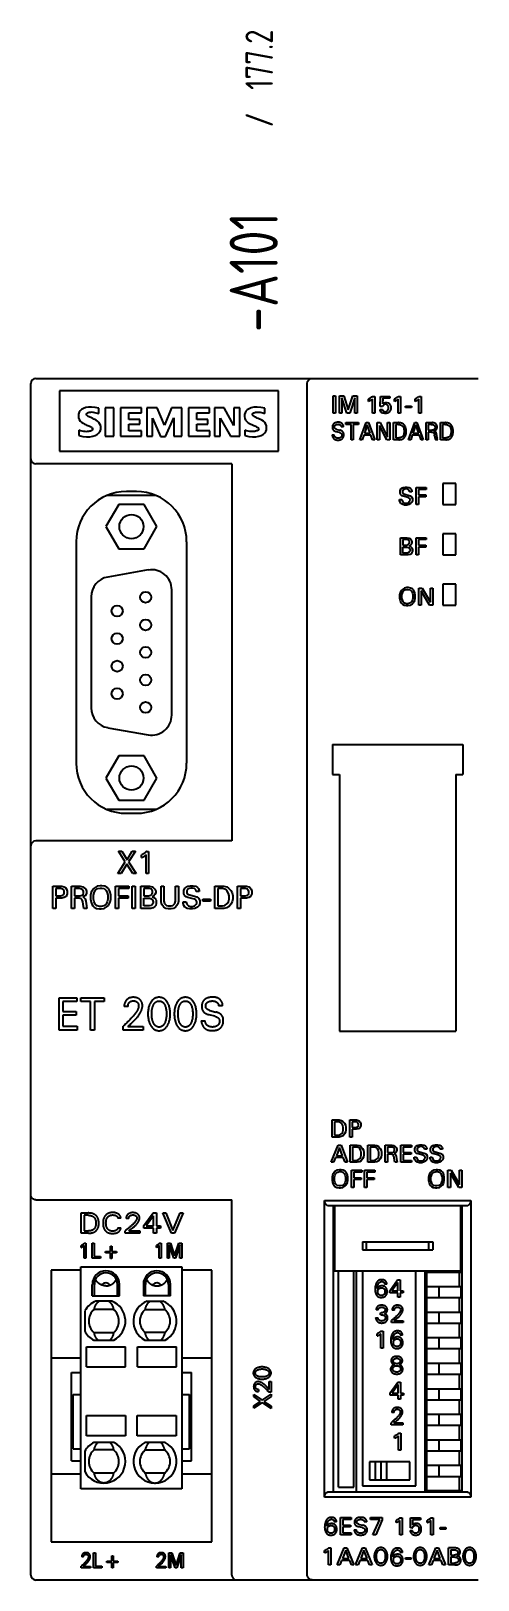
# Model space of a CAD drawing. Extents: x 10 to 879, y 6 to 221.
# Drawn here: x 597.9 to 630.4, y 106.3 to 218.9 of the extents above; entities that cross this region are included whole.
import ezdxf
from ezdxf.enums import TextEntityAlignment as Align

# ---------------------------------------------------------------- set-up
doc = ezdxf.new("R2010")
doc.units = 0
doc.header["$LTSCALE"] = 5
doc.header["$MEASUREMENT"] = 0
doc.layers.get('0').update_dxf_attribs({"linetype": 'CONTINUOUS'})
doc.layers.add('3', color=3, linetype='CONTINUOUS')
doc.styles.add('DIN', font='DIN.shx', dxfattribs={"width": 0.85})

msp = doc.modelspace()

# ---------------------------------------------------------------- texts
at = {"color": 7, "style": 'DIN', "width": 0.8}
for s, p in [('177.2', (615.49, 216.78)), ('/', (615.49, 212.41))]:
    msp.add_text(s, height=2, rotation=90, dxfattribs=at).set_placement(p, align=Align.CENTER)
at = {"layer": '3', "style": 'DIN', "width": 0.8}
msp.add_text('-A101', height=3.5, rotation=90, dxfattribs=at).set_placement((615.84, 201.35), align=Align.CENTER)

# ---------------------------------------------------------------- linework, layer by layer
at = {"color": 7, "linetype": 'Continuous'}
for p, q in [((598.25, 193.62), (630.41, 193.62)), ((618.16, 193.57), (618.25, 193.61)), ((618.25, 193.61), (618.34, 193.62)), ((597.89, 106.67), (597.89, 193.26)), ((599.97, 192.71), (599.97, 188.33)), ((615.9, 192.71), (599.97, 192.71)), ((615.9, 188.33), (615.9, 192.71)), ((617.98, 193.26), (618.01, 193.4)), ((617.98, 106.67), (617.98, 193.26)), ((618.01, 193.4), (618.07, 193.5)), ((618.07, 193.5), (618.16, 193.57)), ((601.57, 191.36), (601.47, 191.27)), ((601.7, 191.44), (601.57, 191.36)), ((601.87, 191.5), (601.7, 191.44)), ((602.07, 191.53), (601.87, 191.5)), ((602.29, 191.54), (602.07, 191.53)), ((602.55, 191.51), (602.29, 191.54)), ((602.83, 191.46), (602.55, 191.51)), ((602.83, 191.07), (602.83, 191.46)), ((603.29, 191.48), (603.29, 189.42)), ((603.92, 191.48), (603.29, 191.48)), ((603.92, 189.42), (603.92, 191.48)), ((604.41, 191.48), (604.41, 189.42)), ((605.92, 191.48), (604.41, 191.48)), ((605.92, 191.11), (605.92, 191.48)), ((606.31, 191.48), (606.31, 189.42)), ((607.06, 191.48), (606.31, 191.48)), ((607.61, 190.23), (607.06, 191.48)), ((608.11, 191.48), (607.61, 190.23)), ((608.86, 191.48), (608.11, 191.48)), ((608.86, 189.42), (608.86, 191.48)), ((609.34, 191.48), (609.34, 189.42)), ((610.87, 191.48), (609.34, 191.48)), ((610.87, 191.11), (610.87, 191.48)), ((611.25, 191.48), (611.25, 189.42)), ((611.93, 191.48), (611.25, 191.48)), ((612.65, 190.21), (611.93, 191.48)), ((612.65, 191.48), (612.65, 190.21)), ((613.09, 191.48), (612.65, 191.48)), ((613.09, 189.42), (613.09, 191.48)), ((613.75, 191.42), (613.62, 191.33)), ((613.91, 191.48), (613.75, 191.42)), ((614.11, 191.52), (613.91, 191.48)), ((614.34, 191.53), (614.11, 191.52)), ((614.6, 191.51), (614.34, 191.53)), ((614.89, 191.46), (614.6, 191.51)), ((614.89, 191.07), (614.89, 191.46)), ((619.87, 191.1), (619.87, 192.35)), ((619.87, 192.35), (620.03, 192.35)), ((620.03, 192.35), (620.03, 191.1)), ((620.34, 191.1), (620.34, 192.35)), ((620.34, 192.35), (620.64, 192.35)), ((620.5, 192.21), (620.5, 191.1)), ((620.87, 191.1), (620.5, 192.21)), ((620.64, 192.35), (620.97, 191.34)), ((620.97, 191.34), (621.31, 192.35)), ((621.44, 192.21), (621.07, 191.1)), ((621.31, 192.35), (621.61, 192.35)), ((621.44, 191.1), (621.44, 192.21)), ((621.61, 192.35), (621.61, 191.1)), ((622.45, 192.11), (622.55, 192.18)), ((622.45, 191.94), (622.45, 192.11)), ((622.58, 192.01), (622.45, 191.94)), ((622.55, 192.18), (622.69, 192.28)), ((622.72, 192.11), (622.58, 192.01)), ((622.69, 192.28), (622.72, 192.31)), ((622.72, 192.31), (622.89, 192.31)), ((622.72, 191.1), (622.72, 192.11)), ((622.89, 192.31), (622.89, 191.1)), ((623.29, 191.57), (623.32, 192.31)), ((623.46, 191.57), (623.29, 191.57)), ((623.29, 191.3), (623.29, 191.37)), ((623.29, 191.37), (623.46, 191.37)), ((623.32, 192.31), (623.99, 192.31)), ((623.49, 192.18), (623.46, 191.77)), ((623.46, 191.77), (623.49, 191.81)), ((623.49, 191.64), (623.46, 191.57)), ((623.46, 191.37), (623.46, 191.34)), ((623.99, 192.18), (623.49, 192.18)), ((623.49, 191.81), (623.56, 191.84)), ((623.56, 191.71), (623.49, 191.64)), ((623.56, 191.84), (623.66, 191.88)), ((623.63, 191.74), (623.56, 191.71)), ((623.73, 191.74), (623.63, 191.74)), ((623.66, 191.88), (623.76, 191.88)), ((623.79, 191.71), (623.73, 191.74)), ((623.76, 191.88), (623.86, 191.84)), ((623.86, 191.64), (623.79, 191.71)), ((623.83, 191.27), (623.89, 191.41)), ((623.86, 191.84), (623.96, 191.77)), ((623.89, 191.54), (623.86, 191.64)), ((623.89, 191.41), (623.89, 191.54)), ((623.96, 191.77), (624.03, 191.67)), ((623.99, 192.31), (623.99, 192.18)), ((624.03, 191.67), (624.06, 191.57)), ((624.06, 191.41), (624.03, 191.3)), ((624.06, 191.57), (624.06, 191.41)), ((624.33, 192.11), (624.43, 192.18)), ((624.33, 191.94), (624.33, 192.11)), ((624.46, 192.01), (624.33, 191.94)), ((624.43, 192.18), (624.57, 192.28)), ((624.6, 192.11), (624.46, 192.01)), ((624.57, 192.28), (624.6, 192.31)), ((624.6, 192.31), (624.77, 192.31)), ((624.6, 191.1), (624.6, 192.11)), ((624.77, 192.31), (624.77, 191.1)), ((625.14, 191.51), (625.14, 191.61)), ((625.14, 191.61), (625.57, 191.61)), ((625.57, 191.51), (625.14, 191.51)), ((625.57, 191.61), (625.57, 191.51)), ((625.84, 192.11), (625.94, 192.18)), ((625.84, 191.94), (625.84, 192.11)), ((625.98, 192.01), (625.84, 191.94)), ((625.94, 192.18), (626.08, 192.28)), ((626.11, 192.11), (625.98, 192.01)), ((626.08, 192.28), (626.11, 192.31)), ((626.11, 192.31), (626.28, 192.31)), ((626.11, 191.1), (626.11, 192.11)), ((626.28, 192.31), (626.28, 191.1)), ((601.35, 191.03), (601.34, 190.88)), ((601.34, 190.88), (601.35, 190.75)), ((601.4, 191.16), (601.35, 191.03)), ((601.35, 190.75), (601.4, 190.63)), ((601.47, 191.27), (601.4, 191.16)), ((601.4, 190.63), (601.48, 190.51)), ((601.48, 190.51), (601.58, 190.42)), ((601.58, 190.42), (601.68, 190.36)), ((601.68, 190.36), (601.77, 190.31)), ((601.77, 190.31), (601.86, 190.27)), ((601.86, 190.27), (601.94, 190.23)), ((601.94, 191.02), (601.95, 191.06)), ((601.94, 190.99), (601.94, 191.02)), ((601.95, 190.95), (601.94, 190.99)), ((601.94, 190.23), (602.02, 190.2)), ((601.95, 191.06), (601.98, 191.09)), ((601.98, 190.92), (601.95, 190.95)), ((601.98, 191.09), (602.01, 191.12)), ((602.02, 190.88), (601.98, 190.92)), ((602.01, 191.12), (602.06, 191.14)), ((602.06, 190.85), (602.02, 190.88)), ((602.06, 191.14), (602.12, 191.16)), ((602.12, 190.83), (602.06, 190.85)), ((602.12, 191.16), (602.18, 191.17)), ((602.17, 190.8), (602.12, 190.83)), ((602.24, 190.77), (602.17, 190.8)), ((602.18, 191.17), (602.25, 191.17)), ((602.38, 190.71), (602.24, 190.77)), ((602.25, 191.17), (602.33, 191.18)), ((602.33, 191.18), (602.41, 191.17)), ((602.46, 190.67), (602.38, 190.71)), ((602.41, 191.17), (602.5, 191.15)), ((602.54, 190.63), (602.46, 190.67)), ((602.5, 191.15), (602.6, 191.13)), ((602.64, 190.58), (602.54, 190.63)), ((602.6, 191.13), (602.71, 191.1)), ((602.73, 190.51), (602.64, 190.58)), ((602.71, 191.1), (602.83, 191.07)), ((602.83, 190.42), (602.73, 190.51)), ((602.91, 190.3), (602.83, 190.42)), ((602.96, 190.17), (602.91, 190.3)), ((605, 190.63), (605, 191.11)), ((605, 191.11), (605.92, 191.11)), ((605.81, 190.63), (605, 190.63)), ((605, 189.8), (605, 190.3)), ((605, 190.3), (605.81, 190.3)), ((605.81, 190.3), (605.81, 190.63)), ((606.73, 189.42), (606.73, 190.74)), ((606.73, 190.74), (607.3, 189.4)), ((607.67, 189.4), (608.27, 190.76)), ((608.27, 190.76), (608.27, 189.42)), ((609.95, 190.63), (609.95, 191.11)), ((609.95, 191.11), (610.87, 191.11)), ((610.76, 190.63), (609.95, 190.63)), ((609.95, 189.8), (609.95, 190.3)), ((609.95, 190.3), (610.76, 190.3)), ((610.76, 190.3), (610.76, 190.63)), ((611.66, 189.42), (611.66, 190.74)), ((611.66, 190.74), (612.41, 189.42)), ((613.42, 190.99), (613.41, 190.85)), ((613.41, 190.85), (613.44, 190.71)), ((613.46, 191.12), (613.42, 190.99)), ((613.44, 190.71), (613.5, 190.59)), ((613.52, 191.23), (613.46, 191.12)), ((613.5, 190.59), (613.59, 190.48)), ((613.62, 191.33), (613.52, 191.23)), ((613.59, 190.48), (613.69, 190.4)), ((613.69, 190.4), (613.79, 190.34)), ((613.79, 190.34), (613.88, 190.3)), ((613.88, 190.3), (613.96, 190.26)), ((613.96, 190.26), (614.04, 190.22)), ((614, 191.03), (614.02, 191.07)), ((614.01, 190.98), (614, 191.03)), ((614.02, 190.94), (614.01, 190.98)), ((614.02, 191.07), (614.05, 191.11)), ((614.05, 190.9), (614.02, 190.94)), ((614.05, 191.11), (614.1, 191.13)), ((614.1, 190.87), (614.05, 190.9)), ((614.1, 191.13), (614.16, 191.15)), ((614.15, 190.84), (614.1, 190.87)), ((614.21, 190.81), (614.15, 190.84)), ((614.16, 191.15), (614.22, 191.16)), ((614.27, 190.78), (614.21, 190.81)), ((614.22, 191.16), (614.29, 191.17)), ((614.34, 190.74), (614.27, 190.78)), ((614.29, 191.17), (614.37, 191.17)), ((614.42, 190.71), (614.34, 190.74)), ((614.37, 191.17), (614.46, 191.17)), ((614.5, 190.67), (614.42, 190.71)), ((614.46, 191.17), (614.55, 191.16)), ((614.59, 190.63), (614.5, 190.67)), ((614.55, 191.16), (614.65, 191.14)), ((614.69, 190.58), (614.59, 190.63)), ((614.65, 191.14), (614.76, 191.11)), ((614.79, 190.51), (614.69, 190.58)), ((614.76, 191.11), (614.89, 191.07)), ((614.89, 190.41), (614.79, 190.51)), ((614.97, 190.3), (614.89, 190.41)), ((615.02, 190.17), (614.97, 190.3)), ((619.84, 190.23), (619.83, 190.22)), ((619.85, 190.25), (619.84, 190.24)), ((619.84, 190.24), (619.84, 190.23)), ((619.86, 190.26), (619.85, 190.25)), ((619.87, 190.28), (619.86, 190.27)), ((619.86, 190.27), (619.86, 190.26)), ((620.03, 191.1), (619.87, 191.1)), ((619.88, 190.3), (619.87, 190.29)), ((619.87, 190.29), (619.87, 190.28)), ((619.89, 190.31), (619.88, 190.3)), ((619.9, 190.31), (619.89, 190.31)), ((619.91, 190.32), (619.9, 190.31)), ((619.92, 190.34), (619.91, 190.33)), ((619.91, 190.33), (619.91, 190.32)), ((619.93, 190.34), (619.92, 190.34)), ((619.94, 190.35), (619.93, 190.34)), ((619.95, 190.36), (619.94, 190.35)), ((619.96, 190.36), (619.95, 190.36)), ((619.97, 190.37), (619.96, 190.36)), ((619.98, 190.38), (619.97, 190.37)), ((619.99, 190.38), (619.98, 190.38)), ((620, 190.39), (619.99, 190.38)), ((620.01, 190.39), (620, 190.39)), ((620.02, 190.4), (620.01, 190.39)), ((620.04, 190.4), (620.02, 190.4)), ((620.02, 190.22), (620.03, 190.23)), ((620.03, 190.23), (620.04, 190.24)), ((620.03, 190.23), (620.03, 190.23)), ((620.05, 190.4), (620.04, 190.4)), ((620.04, 190.24), (620.04, 190.24)), ((620.04, 190.24), (620.05, 190.24)), ((620.06, 190.41), (620.05, 190.4)), ((620.05, 190.24), (620.05, 190.25)), ((620.05, 190.25), (620.06, 190.25)), ((620.08, 190.41), (620.06, 190.41)), ((620.06, 190.25), (620.07, 190.25)), ((620.07, 190.25), (620.07, 190.26)), ((620.07, 190.26), (620.08, 190.26)), ((620.09, 190.42), (620.08, 190.41)), ((620.08, 190.26), (620.09, 190.26)), ((620.1, 190.42), (620.09, 190.42)), ((620.09, 190.26), (620.09, 190.27)), ((620.09, 190.27), (620.1, 190.27)), ((620.12, 190.42), (620.1, 190.42)), ((620.1, 190.27), (620.11, 190.27)), ((620.11, 190.27), (620.12, 190.27)), ((620.13, 190.42), (620.12, 190.42)), ((620.12, 190.27), (620.13, 190.28)), ((620.15, 190.43), (620.13, 190.42)), ((620.13, 190.28), (620.14, 190.28)), ((620.14, 190.28), (620.14, 190.28)), ((620.14, 190.28), (620.15, 190.28)), ((620.17, 190.43), (620.15, 190.43)), ((620.15, 190.28), (620.16, 190.28)), ((620.16, 190.28), (620.17, 190.28)), ((620.18, 190.43), (620.17, 190.43)), ((620.17, 190.28), (620.18, 190.28)), ((620.2, 190.43), (620.18, 190.43)), ((620.18, 190.28), (620.19, 190.28)), ((620.19, 190.28), (620.2, 190.29)), ((620.21, 190.43), (620.2, 190.43)), ((620.2, 190.29), (620.21, 190.29)), ((620.23, 190.43), (620.21, 190.43)), ((620.21, 190.29), (620.22, 190.29)), ((620.22, 190.29), (620.23, 190.29)), ((620.24, 190.43), (620.23, 190.43)), ((620.23, 190.29), (620.24, 190.29)), ((620.26, 190.43), (620.24, 190.43)), ((620.24, 190.29), (620.25, 190.29)), ((620.25, 190.29), (620.26, 190.28)), ((620.27, 190.43), (620.26, 190.43)), ((620.26, 190.28), (620.27, 190.28)), ((620.28, 190.43), (620.27, 190.43)), ((620.27, 190.28), (620.28, 190.28)), ((620.3, 190.43), (620.28, 190.43)), ((620.28, 190.28), (620.29, 190.28)), ((620.29, 190.28), (620.3, 190.28)), ((620.31, 190.43), (620.3, 190.43)), ((620.3, 190.28), (620.31, 190.28)), ((620.32, 190.43), (620.31, 190.43)), ((620.31, 190.28), (620.31, 190.28)), ((620.31, 190.28), (620.32, 190.27)), ((620.34, 190.42), (620.32, 190.43)), ((620.32, 190.27), (620.32, 190.27)), ((620.32, 190.27), (620.33, 190.27)), ((620.33, 190.27), (620.33, 190.27)), ((620.33, 190.27), (620.34, 190.27)), ((620.5, 191.1), (620.34, 191.1)), ((620.35, 190.42), (620.34, 190.42)), ((620.34, 190.27), (620.34, 190.26)), ((620.34, 190.26), (620.35, 190.26)), ((620.36, 190.42), (620.35, 190.42)), ((620.35, 190.26), (620.35, 190.26)), ((620.35, 190.26), (620.35, 190.26)), ((620.35, 190.26), (620.36, 190.26)), ((620.37, 190.42), (620.36, 190.42)), ((620.36, 190.26), (620.36, 190.25)), ((620.36, 190.25), (620.37, 190.25)), ((620.39, 190.41), (620.37, 190.42)), ((620.37, 190.25), (620.37, 190.25)), ((620.37, 190.25), (620.37, 190.25)), ((620.37, 190.25), (620.38, 190.24)), ((620.38, 190.24), (620.39, 190.24)), ((620.38, 190.24), (620.38, 190.24)), ((620.4, 190.41), (620.39, 190.41)), ((620.39, 190.24), (620.39, 190.24)), ((620.39, 190.24), (620.39, 190.23)), ((620.39, 190.23), (620.4, 190.23)), ((620.41, 190.4), (620.4, 190.41)), ((620.4, 190.23), (620.4, 190.23)), ((620.4, 190.23), (620.4, 190.22)), ((620.42, 190.4), (620.41, 190.4)), ((620.44, 190.39), (620.42, 190.4)), ((620.45, 190.39), (620.44, 190.39)), ((620.45, 190.38), (620.45, 190.39)), ((620.46, 190.38), (620.45, 190.38)), ((620.47, 190.37), (620.46, 190.38)), ((620.48, 190.37), (620.47, 190.37)), ((620.49, 190.36), (620.48, 190.37)), ((620.5, 190.35), (620.49, 190.36)), ((620.51, 190.35), (620.5, 190.35)), ((620.52, 190.34), (620.51, 190.35)), ((620.52, 190.33), (620.52, 190.34)), ((620.53, 190.32), (620.52, 190.33)), ((620.54, 190.32), (620.53, 190.32)), ((620.55, 190.31), (620.54, 190.32)), ((620.55, 190.3), (620.55, 190.31)), ((620.56, 190.29), (620.55, 190.3)), ((620.57, 190.28), (620.56, 190.29)), ((620.57, 190.27), (620.57, 190.28)), ((620.58, 190.26), (620.57, 190.27)), ((620.58, 190.26), (620.58, 190.26)), ((620.59, 190.25), (620.58, 190.26)), ((620.59, 190.24), (620.59, 190.25)), ((620.59, 190.23), (620.59, 190.24)), ((620.79, 190.26), (620.79, 190.41)), ((620.79, 190.41), (621.7, 190.41)), ((621.17, 190.26), (620.79, 190.26)), ((621.07, 191.1), (620.87, 191.1)), ((621.17, 189.16), (621.17, 190.26)), ((621.32, 190.26), (621.32, 189.16)), ((621.7, 190.26), (621.32, 190.26)), ((621.61, 191.1), (621.44, 191.1)), ((621.7, 190.41), (621.7, 190.26)), ((621.81, 189.16), (622.27, 190.41)), ((622.35, 190.25), (622.14, 189.63)), ((622.27, 190.41), (622.43, 190.41)), ((622.56, 189.63), (622.35, 190.25)), ((622.43, 190.41), (622.89, 189.16)), ((622.89, 191.1), (622.72, 191.1)), ((623.08, 189.16), (623.08, 190.41)), ((623.08, 190.41), (623.28, 190.41)), ((623.28, 190.41), (623.83, 189.36)), ((623.36, 191.17), (623.29, 191.3)), ((623.46, 191.1), (623.36, 191.17)), ((623.46, 191.34), (623.49, 191.27)), ((623.59, 191.07), (623.46, 191.1)), ((623.49, 191.27), (623.59, 191.2)), ((623.59, 191.2), (623.73, 191.2)), ((623.73, 191.07), (623.59, 191.07)), ((623.73, 191.2), (623.83, 191.27)), ((623.83, 191.1), (623.73, 191.07)), ((623.96, 191.2), (623.83, 191.1)), ((623.83, 189.36), (623.83, 190.41)), ((623.83, 190.41), (623.98, 190.41)), ((624.03, 191.3), (623.96, 191.2)), ((623.98, 190.41), (623.98, 189.16)), ((624.26, 189.16), (624.26, 190.41)), ((624.26, 190.41), (624.62, 190.41)), ((624.42, 190.26), (624.42, 189.3)), ((624.62, 190.26), (624.42, 190.26)), ((624.77, 191.1), (624.6, 191.1)), ((624.64, 190.41), (624.62, 190.41)), ((624.62, 190.26), (624.63, 190.26)), ((624.63, 190.26), (624.65, 190.26)), ((624.65, 190.41), (624.64, 190.41)), ((624.67, 190.4), (624.65, 190.41)), ((624.65, 190.26), (624.66, 190.26)), ((624.66, 190.26), (624.67, 190.26)), ((624.69, 190.4), (624.67, 190.4)), ((624.67, 190.26), (624.68, 190.26)), ((624.68, 190.26), (624.7, 190.26)), ((624.71, 190.4), (624.69, 190.4)), ((624.7, 190.26), (624.71, 190.26)), ((624.73, 190.4), (624.71, 190.4)), ((624.71, 190.26), (624.72, 190.26)), ((624.72, 190.26), (624.74, 190.25)), ((624.75, 190.4), (624.73, 190.4)), ((624.74, 190.25), (624.75, 190.25)), ((624.76, 190.39), (624.75, 190.4)), ((624.75, 190.25), (624.76, 190.25)), ((624.78, 190.39), (624.76, 190.39)), ((624.76, 190.25), (624.78, 190.24)), ((624.8, 190.39), (624.78, 190.39)), ((624.78, 190.24), (624.79, 190.24)), ((624.79, 190.24), (624.8, 190.24)), ((624.82, 190.38), (624.8, 190.39)), ((624.8, 190.24), (624.81, 190.23)), ((624.81, 190.23), (624.82, 190.22)), ((624.83, 190.38), (624.82, 190.38)), ((624.85, 190.37), (624.83, 190.38)), ((624.87, 190.37), (624.85, 190.37)), ((624.88, 190.36), (624.87, 190.37)), ((624.9, 190.35), (624.88, 190.36)), ((624.92, 190.34), (624.9, 190.35)), ((624.93, 190.33), (624.92, 190.34)), ((624.94, 190.33), (624.93, 190.33)), ((624.96, 190.32), (624.94, 190.33)), ((624.97, 190.31), (624.96, 190.32)), ((624.98, 190.3), (624.97, 190.31)), ((625, 190.29), (624.98, 190.3)), ((625.01, 190.28), (625, 190.29)), ((625.02, 190.27), (625.01, 190.28)), ((625.03, 190.25), (625.02, 190.27)), ((625.04, 190.24), (625.03, 190.25)), ((625.05, 190.23), (625.04, 190.24)), ((625.06, 190.22), (625.05, 190.23)), ((625.34, 189.16), (625.8, 190.41)), ((625.88, 190.25), (625.67, 189.63)), ((625.8, 190.41), (625.96, 190.41)), ((626.1, 189.63), (625.88, 190.25)), ((625.96, 190.41), (626.42, 189.16)), ((626.28, 191.1), (626.11, 191.1)), ((626.63, 189.16), (626.63, 190.41)), ((626.63, 190.41), (627.07, 190.41)), ((626.78, 190.26), (626.78, 189.86)), ((627, 190.26), (626.78, 190.26)), ((627, 190.26), (627.02, 190.26)), ((627.02, 190.26), (627.03, 190.26)), ((627.03, 190.26), (627.04, 190.26)), ((627.04, 190.26), (627.06, 190.26)), ((627.06, 190.26), (627.07, 190.26)), ((627.08, 190.41), (627.07, 190.41)), ((627.07, 190.26), (627.08, 190.26)), ((627.1, 190.41), (627.08, 190.41)), ((627.08, 190.26), (627.09, 190.26)), ((627.09, 190.26), (627.1, 190.26)), ((627.11, 190.4), (627.1, 190.41)), ((627.1, 190.26), (627.11, 190.26)), ((627.13, 190.4), (627.11, 190.4)), ((627.11, 190.26), (627.12, 190.26)), ((627.12, 190.26), (627.13, 190.25)), ((627.14, 190.4), (627.13, 190.4)), ((627.13, 190.25), (627.14, 190.25)), ((627.15, 190.4), (627.14, 190.4)), ((627.14, 190.25), (627.15, 190.25)), ((627.17, 190.4), (627.15, 190.4)), ((627.15, 190.25), (627.15, 190.25)), ((627.15, 190.25), (627.16, 190.25)), ((627.16, 190.25), (627.16, 190.24)), ((627.16, 190.24), (627.17, 190.24)), ((627.18, 190.4), (627.17, 190.4)), ((627.17, 190.24), (627.18, 190.24)), ((627.19, 190.39), (627.18, 190.4)), ((627.18, 190.24), (627.19, 190.23)), ((627.18, 190.24), (627.18, 190.24)), ((627.2, 190.39), (627.19, 190.39)), ((627.19, 190.23), (627.19, 190.23)), ((627.19, 190.23), (627.2, 190.23)), ((627.21, 190.39), (627.2, 190.39)), ((627.22, 190.39), (627.21, 190.39)), ((627.23, 190.38), (627.22, 190.39)), ((627.24, 190.38), (627.23, 190.38)), ((627.25, 190.37), (627.24, 190.38)), ((627.26, 190.37), (627.25, 190.37)), ((627.27, 190.37), (627.26, 190.37)), ((627.28, 190.36), (627.27, 190.37)), ((627.29, 190.36), (627.28, 190.36)), ((627.3, 190.35), (627.29, 190.36)), ((627.3, 190.35), (627.3, 190.35)), ((627.31, 190.34), (627.3, 190.35)), ((627.32, 190.33), (627.31, 190.34)), ((627.33, 190.33), (627.32, 190.33)), ((627.34, 190.32), (627.33, 190.33)), ((627.34, 190.32), (627.34, 190.32)), ((627.35, 190.31), (627.34, 190.32)), ((627.35, 190.3), (627.35, 190.31)), ((627.36, 190.3), (627.35, 190.3)), ((627.37, 190.29), (627.36, 190.3)), ((627.37, 190.28), (627.37, 190.29)), ((627.38, 190.28), (627.37, 190.28)), ((627.38, 190.27), (627.38, 190.28)), ((627.39, 190.26), (627.38, 190.27)), ((627.39, 190.25), (627.39, 190.26)), ((627.4, 190.25), (627.39, 190.25)), ((627.4, 190.24), (627.4, 190.25)), ((627.41, 190.23), (627.4, 190.24)), ((627.41, 190.22), (627.41, 190.23)), ((627.68, 189.16), (627.68, 190.41)), ((627.68, 190.41), (628.03, 190.41)), ((627.83, 190.26), (627.83, 189.3)), ((628.03, 190.26), (627.83, 190.26)), ((628.05, 190.41), (628.03, 190.41)), ((628.03, 190.26), (628.04, 190.26)), ((628.04, 190.26), (628.06, 190.26)), ((628.07, 190.41), (628.05, 190.41)), ((628.06, 190.26), (628.07, 190.26)), ((628.08, 190.4), (628.07, 190.41)), ((628.07, 190.26), (628.08, 190.26)), ((628.1, 190.4), (628.08, 190.4)), ((628.08, 190.26), (628.1, 190.26)), ((628.12, 190.4), (628.1, 190.4)), ((628.1, 190.26), (628.11, 190.26)), ((628.11, 190.26), (628.12, 190.26)), ((628.14, 190.4), (628.12, 190.4)), ((628.12, 190.26), (628.14, 190.26)), ((628.16, 190.4), (628.14, 190.4)), ((628.14, 190.26), (628.15, 190.25)), ((628.15, 190.25), (628.16, 190.25)), ((628.17, 190.39), (628.16, 190.4)), ((628.16, 190.25), (628.17, 190.25)), ((628.19, 190.39), (628.17, 190.39)), ((628.17, 190.25), (628.19, 190.24)), ((628.21, 190.39), (628.19, 190.39)), ((628.19, 190.24), (628.2, 190.24)), ((628.2, 190.24), (628.21, 190.24)), ((628.23, 190.38), (628.21, 190.39)), ((628.21, 190.24), (628.22, 190.23)), ((628.22, 190.23), (628.24, 190.22)), ((628.25, 190.38), (628.23, 190.38)), ((628.26, 190.37), (628.25, 190.38)), ((628.28, 190.37), (628.26, 190.37)), ((628.3, 190.36), (628.28, 190.37)), ((628.31, 190.35), (628.3, 190.36)), ((628.33, 190.34), (628.31, 190.35)), ((628.34, 190.33), (628.33, 190.34)), ((628.36, 190.33), (628.34, 190.33)), ((628.37, 190.32), (628.36, 190.33)), ((628.38, 190.31), (628.37, 190.32)), ((628.4, 190.3), (628.38, 190.31)), ((628.41, 190.29), (628.4, 190.3)), ((628.42, 190.28), (628.41, 190.29)), ((628.43, 190.27), (628.42, 190.28)), ((628.44, 190.25), (628.43, 190.27)), ((628.45, 190.24), (628.44, 190.25)), ((628.46, 190.23), (628.45, 190.24)), ((628.47, 190.22), (628.46, 190.23)), ((601.36, 189.86), (601.36, 189.47)), ((601.49, 189.81), (601.36, 189.86)), ((601.36, 189.47), (601.67, 189.4)), ((601.62, 189.78), (601.49, 189.81)), ((601.73, 189.76), (601.62, 189.78)), ((601.67, 189.4), (601.94, 189.37)), ((601.83, 189.76), (601.73, 189.76)), ((601.93, 189.75), (601.83, 189.76)), ((602.01, 189.76), (601.93, 189.75)), ((601.94, 189.37), (602.18, 189.38)), ((602.09, 189.77), (602.01, 189.76)), ((602.02, 190.2), (602.09, 190.17)), ((602.09, 190.17), (602.15, 190.14)), ((602.16, 189.78), (602.09, 189.77)), ((602.15, 190.14), (602.21, 190.12)), ((602.22, 189.79), (602.16, 189.78)), ((602.18, 189.38), (602.4, 189.42)), ((602.21, 190.12), (602.26, 190.09)), ((602.27, 189.81), (602.22, 189.79)), ((602.26, 190.09), (602.3, 190.06)), ((602.32, 189.84), (602.27, 189.81)), ((602.3, 190.06), (602.34, 190.02)), ((602.35, 189.87), (602.32, 189.84)), ((602.34, 190.02), (602.36, 189.99)), ((602.37, 189.91), (602.35, 189.87)), ((602.36, 189.99), (602.37, 189.95)), ((602.37, 189.95), (602.37, 189.91)), ((602.4, 189.42), (602.57, 189.48)), ((602.57, 189.48), (602.72, 189.56)), ((602.72, 189.56), (602.83, 189.66)), ((602.83, 189.66), (602.91, 189.77)), ((602.91, 189.77), (602.96, 189.89)), ((602.97, 190.03), (602.96, 190.17)), ((602.96, 189.89), (602.97, 190.03)), ((603.29, 189.42), (603.92, 189.42)), ((604.41, 189.42), (605.94, 189.42)), ((605.94, 189.8), (605, 189.8)), ((605.94, 189.42), (605.94, 189.8)), ((606.31, 189.42), (606.73, 189.42)), ((607.3, 189.4), (607.67, 189.4)), ((608.27, 189.42), (608.86, 189.42)), ((609.34, 189.42), (610.9, 189.42)), ((610.9, 189.8), (609.95, 189.8)), ((610.9, 189.42), (610.9, 189.8)), ((611.25, 189.42), (611.66, 189.42)), ((612.41, 189.42), (613.09, 189.42)), ((613.44, 189.86), (613.44, 189.47)), ((613.57, 189.82), (613.44, 189.86)), ((613.44, 189.47), (613.74, 189.4)), ((613.69, 189.78), (613.57, 189.82)), ((613.81, 189.77), (613.69, 189.78)), ((613.74, 189.4), (614.01, 189.37)), ((613.91, 189.76), (613.81, 189.77)), ((614, 189.76), (613.91, 189.76)), ((614.09, 189.76), (614, 189.76)), ((614.01, 189.37), (614.25, 189.38)), ((614.04, 190.22), (614.11, 190.19)), ((614.16, 189.77), (614.09, 189.76)), ((614.11, 190.19), (614.18, 190.17)), ((614.23, 189.78), (614.16, 189.77)), ((614.18, 190.17), (614.24, 190.14)), ((614.29, 189.8), (614.23, 189.78)), ((614.24, 190.14), (614.3, 190.11)), ((614.25, 189.38), (614.46, 189.42)), ((614.35, 189.82), (614.29, 189.8)), ((614.3, 190.11), (614.35, 190.08)), ((614.35, 190.08), (614.39, 190.05)), ((614.39, 189.84), (614.35, 189.82)), ((614.39, 190.05), (614.43, 190.02)), ((614.43, 189.87), (614.39, 189.84)), ((614.43, 190.02), (614.45, 189.98)), ((614.45, 189.91), (614.43, 189.87)), ((614.45, 189.98), (614.46, 189.95)), ((614.46, 189.95), (614.45, 189.91)), ((614.46, 189.42), (614.64, 189.48)), ((614.64, 189.48), (614.79, 189.56)), ((614.79, 189.56), (614.89, 189.66)), ((614.89, 189.66), (614.97, 189.76)), ((614.97, 189.76), (615.01, 189.89)), ((615.01, 189.89), (615.03, 190.03)), ((615.03, 190.03), (615.02, 190.17)), ((619.8, 189.52), (619.8, 189.51)), ((619.8, 189.52), (619.95, 189.52)), ((619.8, 189.51), (619.8, 189.5)), ((619.8, 189.5), (619.8, 189.49)), ((619.8, 189.49), (619.8, 189.48)), ((619.8, 189.48), (619.8, 189.46)), ((619.8, 189.46), (619.8, 189.45)), ((619.8, 189.45), (619.8, 189.44)), ((619.8, 189.44), (619.81, 189.43)), ((619.82, 190.15), (619.81, 190.14)), ((619.81, 190.14), (619.81, 190.12)), ((619.81, 190.12), (619.81, 190.11)), ((619.81, 190.11), (619.81, 190.1)), ((619.81, 190.1), (619.81, 190.09)), ((619.81, 190.09), (619.81, 190.07)), ((619.81, 190.07), (619.81, 190.06)), ((619.81, 190.06), (619.81, 190.05)), ((619.81, 190.05), (619.81, 190.04)), ((619.81, 190.05), (619.81, 190.05)), ((619.81, 190.04), (619.81, 190.03)), ((619.81, 190.03), (619.81, 190.02)), ((619.81, 190.02), (619.81, 190.01)), ((619.81, 190.01), (619.81, 190)), ((619.81, 190), (619.82, 189.99)), ((619.81, 189.43), (619.81, 189.42)), ((619.81, 189.42), (619.81, 189.41)), ((619.81, 189.41), (619.82, 189.4)), ((619.83, 190.2), (619.82, 190.19)), ((619.82, 190.19), (619.82, 190.17)), ((619.82, 190.17), (619.82, 190.16)), ((619.82, 190.16), (619.82, 190.15)), ((619.82, 189.99), (619.82, 189.98)), ((619.82, 189.99), (619.82, 189.99)), ((619.82, 189.98), (619.82, 189.97)), ((619.82, 189.97), (619.82, 189.96)), ((619.82, 189.96), (619.83, 189.96)), ((619.82, 189.4), (619.82, 189.38)), ((619.82, 189.38), (619.82, 189.37)), ((619.82, 189.37), (619.83, 189.36)), ((619.83, 190.22), (619.83, 190.21)), ((619.83, 190.21), (619.83, 190.2)), ((619.83, 189.96), (619.83, 189.95)), ((619.83, 189.95), (619.83, 189.94)), ((619.83, 189.94), (619.84, 189.93)), ((619.83, 189.94), (619.83, 189.94)), ((619.83, 189.36), (619.83, 189.35)), ((619.83, 189.35), (619.84, 189.34)), ((619.84, 189.93), (619.84, 189.92)), ((619.84, 189.92), (619.85, 189.91)), ((619.84, 189.92), (619.84, 189.92)), ((619.84, 189.34), (619.85, 189.33)), ((619.85, 189.91), (619.85, 189.9)), ((619.85, 189.91), (619.85, 189.91)), ((619.85, 189.9), (619.86, 189.89)), ((619.85, 189.33), (619.85, 189.32)), ((619.85, 189.32), (619.86, 189.31)), ((619.86, 189.89), (619.86, 189.88)), ((619.86, 189.89), (619.86, 189.89)), ((619.86, 189.88), (619.87, 189.88)), ((619.86, 189.31), (619.86, 189.3)), ((619.86, 189.3), (619.87, 189.29)), ((619.87, 189.88), (619.87, 189.87)), ((619.87, 189.87), (619.88, 189.87)), ((619.87, 189.29), (619.88, 189.28)), ((619.88, 189.87), (619.88, 189.86)), ((619.88, 189.86), (619.89, 189.86)), ((619.88, 189.28), (619.89, 189.27)), ((619.89, 189.86), (619.89, 189.85)), ((619.89, 189.85), (619.9, 189.85)), ((619.89, 189.27), (619.89, 189.26)), ((619.89, 189.26), (619.9, 189.25)), ((619.9, 189.85), (619.9, 189.84)), ((619.9, 189.84), (619.91, 189.84)), ((619.9, 189.25), (619.91, 189.24)), ((619.91, 189.84), (619.91, 189.83)), ((619.91, 189.83), (619.92, 189.83)), ((619.91, 189.24), (619.92, 189.24)), ((619.92, 189.83), (619.93, 189.82)), ((619.92, 189.24), (619.93, 189.23)), ((619.93, 189.82), (619.94, 189.82)), ((619.93, 189.82), (619.93, 189.82)), ((619.93, 189.23), (619.94, 189.22)), ((619.94, 189.82), (619.94, 189.81)), ((619.94, 189.81), (619.95, 189.81)), ((619.94, 189.22), (619.95, 189.21)), ((619.95, 189.81), (619.96, 189.8)), ((619.95, 189.52), (619.95, 189.52)), ((619.95, 189.51), (619.95, 189.52)), ((619.95, 189.5), (619.95, 189.51)), ((619.95, 189.51), (619.95, 189.51)), ((619.95, 189.49), (619.95, 189.5)), ((619.95, 189.5), (619.95, 189.5)), ((619.95, 189.5), (619.95, 189.5)), ((619.95, 189.48), (619.95, 189.49)), ((619.95, 189.49), (619.95, 189.49)), ((619.95, 189.48), (619.95, 189.48)), ((619.95, 189.47), (619.95, 189.48)), ((619.95, 189.46), (619.95, 189.47)), ((619.95, 189.47), (619.95, 189.47)), ((619.95, 189.45), (619.95, 189.46)), ((619.95, 189.46), (619.95, 189.46)), ((619.96, 189.45), (619.95, 189.45)), ((619.95, 189.21), (619.96, 189.21)), ((619.96, 190.11), (619.97, 190.11)), ((619.96, 190.1), (619.96, 190.11)), ((619.96, 190.09), (619.96, 190.1)), ((619.96, 190.08), (619.96, 190.09)), ((619.96, 190.07), (619.96, 190.08)), ((619.96, 190.08), (619.96, 190.08)), ((619.97, 190.07), (619.96, 190.07)), ((619.96, 189.8), (619.97, 189.8)), ((619.96, 189.44), (619.96, 189.45)), ((619.96, 189.44), (619.96, 189.44)), ((619.96, 189.44), (619.96, 189.44)), ((619.96, 189.43), (619.96, 189.44)), ((619.97, 189.42), (619.96, 189.43)), ((619.96, 189.43), (619.96, 189.43)), ((619.96, 189.21), (619.97, 189.2)), ((619.97, 190.15), (619.98, 190.16)), ((619.97, 190.14), (619.97, 190.15)), ((619.97, 190.13), (619.97, 190.14)), ((619.97, 190.14), (619.97, 190.14)), ((619.97, 190.12), (619.97, 190.13)), ((619.97, 190.13), (619.97, 190.13)), ((619.97, 190.11), (619.97, 190.12)), ((619.97, 190.06), (619.97, 190.07)), ((619.97, 190.05), (619.97, 190.06)), ((619.97, 190.04), (619.97, 190.05)), ((619.97, 190.05), (619.97, 190.05)), ((619.97, 190.03), (619.97, 190.04)), ((619.97, 190.04), (619.97, 190.04)), ((619.97, 190.03), (619.97, 190.03)), ((619.98, 190.02), (619.97, 190.03)), ((619.97, 189.8), (619.98, 189.8)), ((619.97, 189.41), (619.97, 189.42)), ((619.97, 189.42), (619.97, 189.42)), ((619.97, 189.4), (619.97, 189.41)), ((619.97, 189.41), (619.97, 189.41)), ((619.98, 189.4), (619.97, 189.4)), ((619.97, 189.2), (619.98, 189.19)), ((619.98, 190.17), (619.99, 190.18)), ((619.98, 190.16), (619.98, 190.17)), ((619.98, 190.17), (619.98, 190.17)), ((619.98, 190.16), (619.98, 190.16)), ((619.98, 190.01), (619.98, 190.02)), ((619.98, 190.02), (619.98, 190.02)), ((619.99, 190.01), (619.98, 190.01)), ((619.98, 189.8), (619.98, 189.79)), ((619.98, 189.79), (619.99, 189.79)), ((619.98, 189.39), (619.98, 189.4)), ((619.98, 189.4), (619.98, 189.4)), ((619.99, 189.38), (619.98, 189.39)), ((619.98, 189.39), (619.98, 189.39)), ((619.98, 189.19), (619.99, 189.19)), ((619.99, 190.19), (620, 190.2)), ((619.99, 190.18), (619.99, 190.19)), ((619.99, 190.19), (619.99, 190.19)), ((619.99, 190), (619.99, 190.01)), ((620, 189.99), (619.99, 190)), ((619.99, 190), (619.99, 190)), ((619.99, 189.79), (620, 189.78)), ((620, 189.37), (619.99, 189.38)), ((619.99, 189.38), (619.99, 189.38)), ((619.99, 189.38), (619.99, 189.38)), ((619.99, 189.19), (620, 189.18)), ((620, 190.2), (620, 190.21)), ((620, 190.21), (620.01, 190.21)), ((620, 190.2), (620, 190.2)), ((620, 189.98), (620, 189.99)), ((620, 189.99), (620, 189.99)), ((620.01, 189.98), (620, 189.98)), ((620, 189.78), (620.01, 189.78)), ((620, 189.36), (620, 189.37)), ((620, 189.37), (620, 189.37)), ((620.01, 189.36), (620, 189.36)), ((620, 189.36), (620, 189.36)), ((620, 189.18), (620.01, 189.18)), ((620.01, 190.21), (620.02, 190.22)), ((620.01, 190.21), (620.01, 190.21)), ((620.01, 189.97), (620.01, 189.98)), ((620.02, 189.97), (620.01, 189.97)), ((620.01, 189.78), (620.02, 189.78)), ((620.01, 189.35), (620.01, 189.36)), ((620.02, 189.35), (620.01, 189.35)), ((620.01, 189.35), (620.01, 189.35)), ((620.01, 189.18), (620.02, 189.17)), ((620.02, 190.22), (620.02, 190.22)), ((620.03, 189.96), (620.02, 189.97)), ((620.02, 189.97), (620.02, 189.97)), ((620.02, 189.78), (620.03, 189.77)), ((620.02, 189.34), (620.02, 189.35)), ((620.03, 189.34), (620.02, 189.34)), ((620.02, 189.17), (620.04, 189.17)), ((620.03, 189.96), (620.03, 189.96)), ((620.04, 189.95), (620.03, 189.96)), ((620.03, 189.77), (620.05, 189.77)), ((620.03, 189.33), (620.03, 189.34)), ((620.03, 189.34), (620.03, 189.34)), ((620.04, 189.33), (620.03, 189.33)), ((620.05, 189.95), (620.04, 189.95)), ((620.04, 189.95), (620.04, 189.95)), ((620.04, 189.32), (620.04, 189.33)), ((620.04, 189.33), (620.04, 189.33)), ((620.05, 189.32), (620.04, 189.32)), ((620.04, 189.17), (620.05, 189.16)), ((620.06, 189.94), (620.05, 189.95)), ((620.05, 189.77), (620.06, 189.76)), ((620.06, 189.32), (620.05, 189.32)), ((620.05, 189.32), (620.05, 189.32)), ((620.05, 189.16), (620.06, 189.16)), ((620.07, 189.93), (620.06, 189.94)), ((620.06, 189.94), (620.06, 189.94)), ((620.06, 189.76), (620.07, 189.76)), ((620.06, 189.31), (620.06, 189.32)), ((620.07, 189.31), (620.06, 189.31)), ((620.06, 189.16), (620.07, 189.15)), ((620.08, 189.93), (620.07, 189.93)), ((620.07, 189.76), (620.08, 189.76)), ((620.08, 189.3), (620.07, 189.31)), ((620.07, 189.31), (620.07, 189.31)), ((620.07, 189.31), (620.07, 189.31)), ((620.07, 189.15), (620.09, 189.15)), ((620.09, 189.93), (620.08, 189.93)), ((620.08, 189.76), (620.09, 189.75)), ((620.09, 189.3), (620.08, 189.3)), ((620.08, 189.3), (620.08, 189.3)), ((620.1, 189.92), (620.09, 189.93)), ((620.09, 189.93), (620.09, 189.93)), ((620.32, 189.69), (620.09, 189.75)), ((620.09, 189.3), (620.09, 189.3)), ((620.1, 189.3), (620.09, 189.3)), ((620.09, 189.15), (620.1, 189.15)), ((620.11, 189.92), (620.1, 189.92)), ((620.11, 189.29), (620.1, 189.3)), ((620.1, 189.3), (620.1, 189.3)), ((620.1, 189.15), (620.11, 189.15)), ((620.12, 189.92), (620.11, 189.92)), ((620.12, 189.29), (620.11, 189.29)), ((620.11, 189.15), (620.13, 189.14)), ((620.13, 189.92), (620.12, 189.92)), ((620.13, 189.29), (620.12, 189.29)), ((620.13, 189.92), (620.35, 189.86)), ((620.14, 189.29), (620.13, 189.29)), ((620.13, 189.14), (620.14, 189.14)), ((620.15, 189.29), (620.14, 189.29)), ((620.14, 189.14), (620.15, 189.14)), ((620.16, 189.28), (620.15, 189.29)), ((620.15, 189.14), (620.17, 189.14)), ((620.17, 189.28), (620.16, 189.28)), ((620.17, 189.28), (620.17, 189.28)), ((620.18, 189.28), (620.17, 189.28)), ((620.17, 189.14), (620.18, 189.14)), ((620.19, 189.28), (620.18, 189.28)), ((620.18, 189.14), (620.19, 189.14)), ((620.2, 189.28), (620.19, 189.28)), ((620.19, 189.14), (620.21, 189.14)), ((620.21, 189.28), (620.2, 189.28)), ((620.22, 189.28), (620.21, 189.28)), ((620.21, 189.14), (620.22, 189.14)), ((620.23, 189.28), (620.22, 189.28)), ((620.22, 189.14), (620.24, 189.14)), ((620.24, 189.28), (620.23, 189.28)), ((620.25, 189.28), (620.24, 189.28)), ((620.24, 189.14), (620.26, 189.14)), ((620.26, 189.28), (620.25, 189.28)), ((620.27, 189.28), (620.26, 189.28)), ((620.26, 189.14), (620.27, 189.14)), ((620.28, 189.28), (620.27, 189.28)), ((620.27, 189.14), (620.29, 189.14)), ((620.29, 189.28), (620.28, 189.28)), ((620.3, 189.29), (620.29, 189.28)), ((620.29, 189.28), (620.29, 189.28)), ((620.29, 189.14), (620.3, 189.14)), ((620.31, 189.29), (620.3, 189.29)), ((620.3, 189.14), (620.32, 189.15)), ((620.32, 189.29), (620.31, 189.29)), ((620.32, 189.69), (620.33, 189.69)), ((620.33, 189.29), (620.32, 189.29)), ((620.32, 189.15), (620.34, 189.15)), ((620.33, 189.69), (620.33, 189.69)), ((620.33, 189.69), (620.34, 189.69)), ((620.34, 189.29), (620.33, 189.29)), ((620.34, 189.69), (620.35, 189.68)), ((620.35, 189.3), (620.34, 189.29)), ((620.34, 189.15), (620.35, 189.15)), ((620.36, 189.85), (620.35, 189.86)), ((620.35, 189.68), (620.36, 189.68)), ((620.36, 189.3), (620.35, 189.3)), ((620.35, 189.15), (620.36, 189.15)), ((620.38, 189.85), (620.36, 189.85)), ((620.36, 189.68), (620.37, 189.68)), ((620.37, 189.31), (620.36, 189.3)), ((620.36, 189.3), (620.36, 189.3)), ((620.36, 189.15), (620.38, 189.16)), ((620.37, 189.68), (620.38, 189.67)), ((620.38, 189.31), (620.37, 189.31)), ((620.39, 189.85), (620.38, 189.85)), ((620.38, 189.67), (620.38, 189.67)), ((620.38, 189.67), (620.39, 189.67)), ((620.39, 189.32), (620.38, 189.31)), ((620.38, 189.31), (620.38, 189.31)), ((620.38, 189.16), (620.39, 189.16)), ((620.4, 189.84), (620.39, 189.85)), ((620.39, 189.67), (620.4, 189.66)), ((620.4, 189.32), (620.39, 189.32)), ((620.39, 189.16), (620.4, 189.17)), ((620.4, 190.22), (620.41, 190.22)), ((620.41, 189.84), (620.4, 189.84)), ((620.4, 189.66), (620.41, 189.66)), ((620.41, 189.33), (620.4, 189.32)), ((620.4, 189.32), (620.4, 189.32)), ((620.4, 189.17), (620.41, 189.17)), ((620.41, 190.22), (620.41, 190.22)), ((620.41, 190.22), (620.41, 190.22)), ((620.41, 190.22), (620.42, 190.21)), ((620.42, 189.83), (620.41, 189.84)), ((620.41, 189.66), (620.42, 189.65)), ((620.42, 189.33), (620.41, 189.33)), ((620.41, 189.33), (620.41, 189.33)), ((620.41, 189.17), (620.42, 189.17)), ((620.42, 190.21), (620.42, 190.21)), ((620.42, 190.21), (620.42, 190.21)), ((620.42, 190.21), (620.42, 190.2)), ((620.42, 190.2), (620.43, 190.2)), ((620.44, 189.83), (620.42, 189.83)), ((620.42, 189.65), (620.42, 189.65)), ((620.42, 189.65), (620.43, 189.65)), ((620.43, 189.34), (620.42, 189.34)), ((620.42, 189.34), (620.42, 189.33)), ((620.42, 189.17), (620.44, 189.18)), ((620.43, 190.2), (620.43, 190.2)), ((620.43, 190.2), (620.43, 190.19)), ((620.43, 190.19), (620.43, 190.19)), ((620.43, 190.19), (620.44, 190.18)), ((620.43, 189.65), (620.43, 189.64)), ((620.43, 189.64), (620.44, 189.64)), ((620.43, 189.35), (620.43, 189.34)), ((620.44, 189.35), (620.43, 189.35)), ((620.44, 190.18), (620.44, 190.18)), ((620.44, 190.18), (620.44, 190.18)), ((620.44, 190.18), (620.44, 190.17)), ((620.44, 190.17), (620.44, 190.17)), ((620.44, 190.17), (620.45, 190.17)), ((620.45, 189.83), (620.44, 189.83)), ((620.44, 189.64), (620.44, 189.63)), ((620.44, 189.63), (620.45, 189.63)), ((620.45, 189.36), (620.44, 189.36)), ((620.44, 189.36), (620.44, 189.35)), ((620.44, 189.18), (620.45, 189.18)), ((620.45, 190.17), (620.45, 190.16)), ((620.45, 190.16), (620.45, 190.16)), ((620.45, 190.16), (620.45, 190.15)), ((620.45, 190.15), (620.45, 190.15)), ((620.45, 190.15), (620.45, 190.14)), ((620.45, 190.14), (620.45, 190.14)), ((620.45, 190.14), (620.46, 190.14)), ((620.45, 189.82), (620.45, 189.83)), ((620.46, 189.82), (620.45, 189.82)), ((620.45, 189.63), (620.45, 189.62)), ((620.45, 189.62), (620.46, 189.62)), ((620.46, 189.37), (620.45, 189.37)), ((620.45, 189.37), (620.45, 189.36)), ((620.45, 189.18), (620.46, 189.19)), ((620.46, 190.14), (620.46, 190.13)), ((620.46, 190.13), (620.46, 190.13)), ((620.46, 190.13), (620.46, 190.12)), ((620.46, 190.12), (620.46, 190.12)), ((620.46, 190.12), (620.46, 190.11)), ((620.46, 190.11), (620.46, 190.1)), ((620.46, 190.11), (620.46, 190.11)), ((620.46, 190.1), (620.46, 190.1)), ((620.46, 190.1), (620.46, 190.1)), ((620.62, 190.1), (620.46, 190.1)), ((620.47, 189.81), (620.46, 189.82)), ((620.46, 189.62), (620.46, 189.61)), ((620.46, 189.61), (620.46, 189.61)), ((620.46, 189.61), (620.47, 189.6)), ((620.47, 189.39), (620.46, 189.38)), ((620.46, 189.38), (620.46, 189.38)), ((620.46, 189.38), (620.46, 189.37)), ((620.46, 189.19), (620.47, 189.2)), ((620.48, 189.81), (620.47, 189.81)), ((620.47, 189.6), (620.47, 189.59)), ((620.47, 189.6), (620.47, 189.6)), ((620.47, 189.59), (620.48, 189.59)), ((620.48, 189.41), (620.47, 189.4)), ((620.47, 189.4), (620.47, 189.4)), ((620.47, 189.4), (620.47, 189.39)), ((620.47, 189.2), (620.48, 189.2)), ((620.49, 189.8), (620.48, 189.81)), ((620.48, 189.59), (620.48, 189.58)), ((620.48, 189.58), (620.48, 189.57)), ((620.48, 189.58), (620.48, 189.58)), ((620.48, 189.57), (620.49, 189.56)), ((620.49, 189.44), (620.48, 189.43)), ((620.48, 189.43), (620.48, 189.42)), ((620.48, 189.42), (620.48, 189.41)), ((620.48, 189.42), (620.48, 189.42)), ((620.48, 189.2), (620.49, 189.21)), ((620.5, 189.8), (620.49, 189.8)), ((620.49, 189.56), (620.49, 189.56)), ((620.49, 189.56), (620.49, 189.55)), ((620.49, 189.55), (620.49, 189.54)), ((620.49, 189.54), (620.49, 189.53)), ((620.49, 189.54), (620.49, 189.54)), ((620.49, 189.53), (620.49, 189.52)), ((620.49, 189.52), (620.49, 189.52)), ((620.49, 189.52), (620.49, 189.51)), ((620.49, 189.51), (620.49, 189.5)), ((620.49, 189.5), (620.49, 189.49)), ((620.49, 189.49), (620.49, 189.49)), ((620.49, 189.49), (620.49, 189.48)), ((620.49, 189.48), (620.49, 189.47)), ((620.49, 189.47), (620.49, 189.47)), ((620.49, 189.47), (620.49, 189.46)), ((620.49, 189.46), (620.49, 189.45)), ((620.49, 189.45), (620.49, 189.44)), ((620.49, 189.44), (620.49, 189.44)), ((620.49, 189.21), (620.5, 189.21)), ((620.51, 189.8), (620.5, 189.8)), ((620.5, 189.21), (620.51, 189.22)), ((620.51, 189.79), (620.51, 189.8)), ((620.52, 189.79), (620.51, 189.79)), ((620.51, 189.22), (620.52, 189.23)), ((620.52, 189.78), (620.52, 189.79)), ((620.53, 189.78), (620.52, 189.78)), ((620.52, 189.23), (620.53, 189.24)), ((620.54, 189.77), (620.53, 189.78)), ((620.53, 189.24), (620.54, 189.24)), ((620.54, 189.77), (620.54, 189.77)), ((620.55, 189.77), (620.54, 189.77)), ((620.54, 189.24), (620.55, 189.25)), ((620.55, 189.76), (620.55, 189.77)), ((620.56, 189.76), (620.55, 189.76)), ((620.55, 189.26), (620.56, 189.27)), ((620.55, 189.25), (620.55, 189.26)), ((620.56, 189.75), (620.56, 189.76)), ((620.57, 189.75), (620.56, 189.75)), ((620.56, 189.27), (620.57, 189.28)), ((620.57, 189.74), (620.57, 189.75)), ((620.58, 189.73), (620.57, 189.74)), ((620.57, 189.28), (620.58, 189.29)), ((620.58, 189.73), (620.58, 189.73)), ((620.59, 189.72), (620.58, 189.73)), ((620.58, 189.3), (620.59, 189.31)), ((620.58, 189.29), (620.58, 189.3)), ((620.6, 190.22), (620.59, 190.23)), ((620.59, 189.72), (620.59, 189.72)), ((620.6, 189.71), (620.59, 189.72)), ((620.59, 189.31), (620.6, 189.32)), ((620.6, 190.21), (620.6, 190.22)), ((620.61, 190.2), (620.6, 190.21)), ((620.6, 189.71), (620.6, 189.71)), ((620.6, 189.7), (620.6, 189.71)), ((620.61, 189.69), (620.6, 189.7)), ((620.6, 189.33), (620.61, 189.34)), ((620.6, 189.32), (620.6, 189.33)), ((620.61, 190.19), (620.61, 190.2)), ((620.61, 190.18), (620.61, 190.19)), ((620.61, 190.17), (620.61, 190.18)), ((620.61, 190.16), (620.61, 190.17)), ((620.62, 190.15), (620.61, 190.16)), ((620.61, 189.69), (620.61, 189.69)), ((620.61, 189.68), (620.61, 189.69)), ((620.62, 189.67), (620.61, 189.68)), ((620.61, 189.35), (620.62, 189.36)), ((620.61, 189.34), (620.61, 189.35)), ((620.62, 190.14), (620.62, 190.15)), ((620.62, 190.13), (620.62, 190.14)), ((620.62, 190.12), (620.62, 190.13)), ((620.62, 190.11), (620.62, 190.12)), ((620.62, 190.1), (620.62, 190.11)), ((620.62, 189.67), (620.62, 189.67)), ((620.62, 189.66), (620.62, 189.67)), ((620.63, 189.65), (620.62, 189.66)), ((620.62, 189.37), (620.63, 189.38)), ((620.62, 189.36), (620.62, 189.37)), ((620.63, 189.65), (620.63, 189.65)), ((620.63, 189.64), (620.63, 189.65)), ((620.63, 189.63), (620.63, 189.64)), ((620.63, 189.63), (620.63, 189.63)), ((620.64, 189.62), (620.63, 189.63)), ((620.63, 189.41), (620.64, 189.42)), ((620.63, 189.4), (620.63, 189.41)), ((620.63, 189.38), (620.63, 189.4)), ((620.64, 189.61), (620.64, 189.62)), ((620.64, 189.6), (620.64, 189.61)), ((620.64, 189.59), (620.64, 189.6)), ((620.64, 189.58), (620.64, 189.59)), ((620.64, 189.57), (620.64, 189.58)), ((620.64, 189.57), (620.64, 189.57)), ((620.65, 189.56), (620.64, 189.57)), ((620.64, 189.48), (620.65, 189.49)), ((620.64, 189.46), (620.64, 189.48)), ((620.64, 189.45), (620.64, 189.46)), ((620.64, 189.43), (620.64, 189.45)), ((620.64, 189.42), (620.64, 189.43)), ((620.65, 189.55), (620.65, 189.56)), ((620.65, 189.54), (620.65, 189.55)), ((620.65, 189.53), (620.65, 189.54)), ((620.65, 189.52), (620.65, 189.53)), ((620.65, 189.5), (620.65, 189.52)), ((620.65, 189.49), (620.65, 189.5)), ((621.32, 189.16), (621.17, 189.16)), ((621.98, 189.16), (621.81, 189.16)), ((622.09, 189.49), (621.98, 189.16)), ((622.61, 189.49), (622.09, 189.49)), ((622.14, 189.63), (622.56, 189.63)), ((622.73, 189.16), (622.61, 189.49)), ((622.89, 189.16), (622.73, 189.16)), ((623.24, 189.16), (623.08, 189.16)), ((623.24, 190.19), (623.24, 189.16)), ((623.78, 189.16), (623.24, 190.19)), ((623.98, 189.16), (623.78, 189.16)), ((624.65, 189.16), (624.26, 189.16)), ((624.42, 189.3), (624.65, 189.3)), ((624.67, 189.3), (624.65, 189.3)), ((624.65, 189.16), (624.67, 189.16)), ((624.68, 189.31), (624.67, 189.3)), ((624.67, 189.16), (624.69, 189.16)), ((624.7, 189.31), (624.68, 189.31)), ((624.69, 189.16), (624.7, 189.17)), ((624.71, 189.31), (624.7, 189.31)), ((624.7, 189.17), (624.72, 189.17)), ((624.73, 189.31), (624.71, 189.31)), ((624.72, 189.17), (624.74, 189.17)), ((624.74, 189.31), (624.73, 189.31)), ((624.76, 189.32), (624.74, 189.31)), ((624.74, 189.17), (624.76, 189.17)), ((624.78, 189.32), (624.76, 189.32)), ((624.76, 189.17), (624.78, 189.17)), ((624.79, 189.32), (624.78, 189.32)), ((624.78, 189.17), (624.79, 189.18)), ((624.8, 189.33), (624.79, 189.32)), ((624.79, 189.18), (624.81, 189.18)), ((624.81, 189.33), (624.8, 189.33)), ((624.82, 189.33), (624.81, 189.33)), ((624.81, 189.18), (624.83, 189.18)), ((624.82, 190.22), (624.84, 190.22)), ((624.83, 189.34), (624.82, 189.33)), ((624.84, 189.34), (624.83, 189.34)), ((624.83, 189.18), (624.85, 189.19)), ((624.84, 190.22), (624.85, 190.21)), ((624.85, 189.35), (624.84, 189.34)), ((624.85, 190.21), (624.86, 190.21)), ((624.86, 189.36), (624.85, 189.35)), ((624.85, 189.19), (624.86, 189.19)), ((624.86, 190.21), (624.87, 190.2)), ((624.88, 189.36), (624.86, 189.36)), ((624.86, 189.19), (624.88, 189.2)), ((624.87, 190.2), (624.88, 190.19)), ((624.88, 190.19), (624.89, 190.18)), ((624.89, 189.38), (624.88, 189.37)), ((624.88, 189.37), (624.88, 189.36)), ((624.88, 189.2), (624.9, 189.21)), ((624.89, 190.18), (624.9, 190.18)), ((624.9, 189.38), (624.89, 189.38)), ((624.9, 190.18), (624.91, 190.17)), ((624.91, 189.39), (624.9, 189.38)), ((624.9, 189.21), (624.91, 189.21)), ((624.91, 190.17), (624.91, 190.16)), ((624.91, 190.16), (624.92, 190.15)), ((624.92, 189.4), (624.91, 189.39)), ((624.91, 189.21), (624.93, 189.22)), ((624.92, 190.15), (624.93, 190.14)), ((624.93, 189.41), (624.92, 189.4)), ((624.93, 190.14), (624.94, 190.13)), ((624.94, 189.43), (624.93, 189.42)), ((624.93, 189.42), (624.93, 189.41)), ((624.93, 189.22), (624.94, 189.23)), ((624.94, 190.13), (624.95, 190.12)), ((624.95, 189.44), (624.94, 189.43)), ((624.94, 189.23), (624.96, 189.24)), ((624.95, 190.12), (624.95, 190.11)), ((624.95, 190.11), (624.96, 190.1)), ((624.96, 189.45), (624.95, 189.44)), ((624.96, 190.1), (624.97, 190.09)), ((624.97, 189.47), (624.96, 189.46)), ((624.96, 189.46), (624.96, 189.45)), ((624.96, 189.24), (624.97, 189.25)), ((624.97, 190.09), (624.97, 190.08)), ((624.97, 190.08), (624.98, 190.07)), ((624.98, 189.49), (624.97, 189.48)), ((624.97, 189.48), (624.97, 189.47)), ((624.97, 189.25), (624.98, 189.26)), ((624.98, 190.07), (624.98, 190.05)), ((624.98, 190.05), (624.99, 190.04)), ((624.99, 189.52), (624.98, 189.5)), ((624.98, 189.5), (624.98, 189.49)), ((624.98, 189.26), (625, 189.27)), ((624.99, 190.04), (625, 190.02)), ((625, 189.54), (624.99, 189.53)), ((624.99, 189.53), (624.99, 189.52)), ((625, 190.02), (625, 190.01)), ((625, 190.01), (625.01, 189.99)), ((625.01, 189.58), (625, 189.56)), ((625, 189.56), (625, 189.54)), ((625, 189.27), (625.01, 189.28)), ((625.01, 189.99), (625.01, 189.97)), ((625.01, 189.97), (625.01, 189.96)), ((625.01, 189.96), (625.02, 189.94)), ((625.02, 189.63), (625.01, 189.61)), ((625.01, 189.61), (625.01, 189.59)), ((625.01, 189.59), (625.01, 189.58)), ((625.01, 189.28), (625.02, 189.29)), ((625.02, 189.94), (625.02, 189.93)), ((625.02, 189.93), (625.02, 189.91)), ((625.02, 189.91), (625.02, 189.89)), ((625.02, 189.89), (625.03, 189.87)), ((625.03, 189.69), (625.02, 189.67)), ((625.02, 189.67), (625.02, 189.65)), ((625.02, 189.65), (625.02, 189.63)), ((625.02, 189.29), (625.03, 189.3)), ((625.03, 189.87), (625.03, 189.86)), ((625.03, 189.86), (625.03, 189.84)), ((625.03, 189.84), (625.03, 189.82)), ((625.03, 189.82), (625.03, 189.81)), ((625.03, 189.81), (625.03, 189.79)), ((625.03, 189.79), (625.03, 189.77)), ((625.03, 189.77), (625.03, 189.74)), ((625.03, 189.74), (625.03, 189.72)), ((625.03, 189.72), (625.03, 189.69)), ((625.03, 189.3), (625.04, 189.31)), ((625.04, 189.31), (625.05, 189.32)), ((625.05, 189.32), (625.06, 189.34)), ((625.07, 190.2), (625.06, 190.22)), ((625.06, 189.34), (625.07, 189.35)), ((625.08, 190.19), (625.07, 190.2)), ((625.07, 189.35), (625.08, 189.36)), ((625.09, 190.18), (625.08, 190.19)), ((625.08, 189.36), (625.09, 189.38)), ((625.1, 190.16), (625.09, 190.18)), ((625.09, 189.38), (625.1, 189.39)), ((625.1, 190.15), (625.1, 190.16)), ((625.11, 190.14), (625.1, 190.15)), ((625.1, 189.39), (625.11, 189.4)), ((625.12, 190.12), (625.11, 190.14)), ((625.11, 189.4), (625.12, 189.42)), ((625.13, 190.1), (625.12, 190.12)), ((625.12, 189.43), (625.13, 189.45)), ((625.12, 189.42), (625.12, 189.43)), ((625.14, 190.08), (625.13, 190.1)), ((625.13, 189.45), (625.14, 189.47)), ((625.14, 190.06), (625.14, 190.08)), ((625.15, 190.04), (625.14, 190.06)), ((625.14, 189.47), (625.15, 189.49)), ((625.15, 190.02), (625.15, 190.04)), ((625.16, 190), (625.15, 190.02)), ((625.15, 189.51), (625.16, 189.53)), ((625.15, 189.49), (625.15, 189.51)), ((625.16, 189.98), (625.16, 190)), ((625.17, 189.96), (625.16, 189.98)), ((625.16, 189.55), (625.17, 189.57)), ((625.16, 189.53), (625.16, 189.55)), ((625.17, 189.94), (625.17, 189.96)), ((625.17, 189.92), (625.17, 189.94)), ((625.18, 189.9), (625.17, 189.92)), ((625.17, 189.62), (625.18, 189.64)), ((625.17, 189.59), (625.17, 189.62)), ((625.17, 189.57), (625.17, 189.59)), ((625.18, 189.87), (625.18, 189.9)), ((625.18, 189.85), (625.18, 189.87)), ((625.18, 189.83), (625.18, 189.85)), ((625.18, 189.81), (625.18, 189.83)), ((625.18, 189.79), (625.18, 189.81)), ((625.18, 189.77), (625.18, 189.79)), ((625.18, 189.75), (625.18, 189.77)), ((625.18, 189.72), (625.18, 189.75)), ((625.18, 189.7), (625.18, 189.72)), ((625.18, 189.68), (625.18, 189.7)), ((625.18, 189.66), (625.18, 189.68)), ((625.18, 189.64), (625.18, 189.66)), ((625.51, 189.16), (625.34, 189.16)), ((625.62, 189.49), (625.51, 189.16)), ((626.14, 189.49), (625.62, 189.49)), ((625.67, 189.63), (626.1, 189.63)), ((626.26, 189.16), (626.14, 189.49)), ((626.42, 189.16), (626.26, 189.16)), ((626.78, 189.16), (626.63, 189.16)), ((626.78, 189.86), (627.04, 189.86)), ((626.78, 189.72), (626.78, 189.16)), ((627.03, 189.72), (626.78, 189.72)), ((627.03, 189.72), (627.04, 189.72)), ((627.05, 189.86), (627.04, 189.86)), ((627.04, 189.72), (627.04, 189.72)), ((627.04, 189.72), (627.05, 189.72)), ((627.06, 189.86), (627.05, 189.86)), ((627.05, 189.72), (627.06, 189.72)), ((627.07, 189.86), (627.06, 189.86)), ((627.06, 189.72), (627.06, 189.72)), ((627.06, 189.72), (627.07, 189.72)), ((627.08, 189.86), (627.07, 189.86)), ((627.07, 189.72), (627.08, 189.72)), ((627.09, 189.86), (627.08, 189.86)), ((627.08, 189.72), (627.08, 189.72)), ((627.08, 189.72), (627.09, 189.72)), ((627.1, 189.86), (627.09, 189.86)), ((627.09, 189.86), (627.09, 189.86)), ((627.09, 189.72), (627.09, 189.71)), ((627.09, 189.71), (627.1, 189.71)), ((627.11, 189.86), (627.1, 189.86)), ((627.1, 189.71), (627.1, 189.71)), ((627.1, 189.71), (627.11, 189.71)), ((627.12, 189.87), (627.11, 189.86)), ((627.11, 189.71), (627.11, 189.71)), ((627.11, 189.71), (627.12, 189.71)), ((627.13, 189.87), (627.12, 189.87)), ((627.12, 189.71), (627.12, 189.71)), ((627.12, 189.71), (627.13, 189.71)), ((627.14, 189.87), (627.13, 189.87)), ((627.13, 189.71), (627.13, 189.7)), ((627.13, 189.7), (627.14, 189.7)), ((627.15, 189.87), (627.14, 189.87)), ((627.14, 189.87), (627.14, 189.87)), ((627.14, 189.7), (627.14, 189.7)), ((627.14, 189.7), (627.15, 189.7)), ((627.14, 189.7), (627.14, 189.7)), ((627.16, 189.88), (627.15, 189.87)), ((627.15, 189.7), (627.15, 189.7)), ((627.15, 189.7), (627.15, 189.69)), ((627.15, 189.69), (627.16, 189.69)), ((627.17, 189.88), (627.16, 189.88)), ((627.16, 189.69), (627.16, 189.69)), ((627.16, 189.69), (627.16, 189.69)), ((627.16, 189.69), (627.17, 189.69)), ((627.18, 189.88), (627.17, 189.88)), ((627.17, 189.69), (627.17, 189.68)), ((627.17, 189.68), (627.17, 189.68)), ((627.17, 189.68), (627.18, 189.68)), ((627.19, 189.89), (627.18, 189.88)), ((627.18, 189.88), (627.18, 189.88)), ((627.18, 189.68), (627.18, 189.67)), ((627.18, 189.67), (627.18, 189.67)), ((627.18, 189.67), (627.19, 189.67)), ((627.2, 189.89), (627.19, 189.89)), ((627.19, 189.89), (627.19, 189.89)), ((627.19, 189.67), (627.19, 189.67)), ((627.19, 189.67), (627.19, 189.66)), ((627.19, 189.66), (627.19, 189.66)), ((627.19, 189.66), (627.2, 189.66)), ((627.2, 190.23), (627.2, 190.22)), ((627.2, 190.22), (627.21, 190.22)), ((627.21, 189.9), (627.2, 189.9)), ((627.2, 189.9), (627.2, 189.89)), ((627.2, 189.66), (627.2, 189.65)), ((627.2, 189.65), (627.2, 189.65)), ((627.2, 189.65), (627.2, 189.65)), ((627.2, 189.65), (627.21, 189.64)), ((627.21, 190.22), (627.21, 190.22)), ((627.21, 190.22), (627.22, 190.21)), ((627.22, 189.91), (627.21, 189.9)), ((627.21, 189.9), (627.21, 189.9)), ((627.21, 189.79), (627.22, 189.79)), ((627.22, 189.78), (627.21, 189.79)), ((627.21, 189.64), (627.21, 189.64)), ((627.21, 189.64), (627.21, 189.63)), ((627.21, 189.63), (627.21, 189.63)), ((627.21, 189.63), (627.21, 189.62)), ((627.21, 189.62), (627.22, 189.62)), ((627.22, 190.21), (627.22, 190.21)), ((627.22, 190.21), (627.23, 190.2)), ((627.23, 189.92), (627.22, 189.91)), ((627.22, 189.91), (627.22, 189.91)), ((627.22, 189.91), (627.22, 189.91)), ((627.22, 189.79), (627.23, 189.79)), ((627.23, 189.78), (627.22, 189.78)), ((627.22, 189.62), (627.22, 189.61)), ((627.22, 189.61), (627.22, 189.61)), ((627.22, 189.61), (627.22, 189.6)), ((627.22, 189.6), (627.22, 189.6)), ((627.22, 189.6), (627.23, 189.59)), ((627.23, 190.2), (627.23, 190.2)), ((627.23, 190.2), (627.23, 190.2)), ((627.23, 190.2), (627.24, 190.19)), ((627.24, 189.92), (627.23, 189.92)), ((627.23, 189.92), (627.23, 189.92)), ((627.23, 189.79), (627.24, 189.8)), ((627.24, 189.78), (627.23, 189.78)), ((627.23, 189.59), (627.23, 189.58)), ((627.23, 189.58), (627.23, 189.58)), ((627.23, 189.58), (627.23, 189.57)), ((627.23, 189.57), (627.23, 189.56)), ((627.23, 189.56), (627.23, 189.55)), ((627.23, 189.55), (627.23, 189.55)), ((627.23, 189.55), (627.24, 189.54)), ((627.24, 190.19), (627.25, 190.18)), ((627.24, 190.19), (627.24, 190.19)), ((627.25, 189.94), (627.24, 189.93)), ((627.24, 189.93), (627.24, 189.93)), ((627.24, 189.93), (627.24, 189.92)), ((627.24, 189.8), (627.26, 189.8)), ((627.25, 189.78), (627.24, 189.78)), ((627.24, 189.54), (627.24, 189.53)), ((627.25, 189.46), (627.24, 189.53)), ((627.25, 190.18), (627.25, 190.18)), ((627.25, 190.18), (627.25, 190.17)), ((627.25, 190.17), (627.26, 190.17)), ((627.26, 189.95), (627.25, 189.95)), ((627.25, 189.95), (627.25, 189.94)), ((627.25, 189.94), (627.25, 189.94)), ((627.26, 189.78), (627.25, 189.78)), ((627.25, 189.46), (627.25, 189.44)), ((627.25, 189.44), (627.26, 189.35)), ((627.26, 190.17), (627.26, 190.16)), ((627.26, 190.16), (627.26, 190.16)), ((627.26, 190.16), (627.26, 190.15)), ((627.26, 190.15), (627.27, 190.15)), ((627.27, 189.97), (627.26, 189.96)), ((627.26, 189.96), (627.26, 189.95)), ((627.26, 189.96), (627.26, 189.96)), ((627.26, 189.8), (627.27, 189.81)), ((627.26, 189.77), (627.26, 189.78)), ((627.27, 189.77), (627.26, 189.77)), ((627.26, 189.35), (627.27, 189.33)), ((627.27, 190.15), (627.27, 190.14)), ((627.27, 190.14), (627.27, 190.13)), ((627.27, 190.13), (627.27, 190.13)), ((627.27, 190.13), (627.27, 190.12)), ((627.27, 190.12), (627.27, 190.11)), ((627.27, 190.11), (627.28, 190.11)), ((627.28, 190), (627.27, 190)), ((627.27, 190), (627.27, 189.99)), ((627.27, 189.99), (627.27, 189.99)), ((627.27, 189.99), (627.27, 189.98)), ((627.27, 189.98), (627.27, 189.97)), ((627.27, 189.97), (627.27, 189.97)), ((627.27, 189.81), (627.28, 189.81)), ((627.28, 189.77), (627.27, 189.77)), ((627.27, 189.33), (627.27, 189.31)), ((627.27, 189.31), (627.27, 189.3)), ((627.27, 189.3), (627.27, 189.29)), ((627.27, 189.29), (627.28, 189.28)), ((627.27, 189.29), (627.27, 189.29)), ((627.28, 190.11), (627.28, 190.1)), ((627.28, 190.1), (627.28, 190.09)), ((627.28, 190.09), (627.28, 190.08)), ((627.28, 190.08), (627.28, 190.08)), ((627.28, 190.08), (627.28, 190.07)), ((627.28, 190.07), (627.28, 190.06)), ((627.28, 190.06), (627.28, 190.05)), ((627.28, 190.05), (627.28, 190.05)), ((627.28, 190.05), (627.28, 190.04)), ((627.28, 190.04), (627.28, 190.03)), ((627.28, 190.03), (627.28, 190.03)), ((627.28, 190.03), (627.28, 190.02)), ((627.28, 190.02), (627.28, 190.02)), ((627.28, 190.02), (627.28, 190.01)), ((627.28, 190.01), (627.28, 190)), ((627.28, 189.82), (627.29, 189.82)), ((627.28, 189.81), (627.28, 189.82)), ((627.28, 189.77), (627.28, 189.77)), ((627.29, 189.76), (627.28, 189.77)), ((627.28, 189.28), (627.28, 189.27)), ((627.28, 189.27), (627.28, 189.26)), ((627.28, 189.26), (627.28, 189.25)), ((627.28, 189.25), (627.28, 189.24)), ((627.28, 189.24), (627.29, 189.23)), ((627.28, 189.24), (627.28, 189.24)), ((627.29, 189.82), (627.3, 189.83)), ((627.29, 189.76), (627.29, 189.76)), ((627.3, 189.76), (627.29, 189.76)), ((627.29, 189.23), (627.29, 189.22)), ((627.29, 189.22), (627.29, 189.21)), ((627.29, 189.21), (627.29, 189.21)), ((627.29, 189.21), (627.3, 189.2)), ((627.3, 189.83), (627.31, 189.84)), ((627.3, 189.76), (627.3, 189.76)), ((627.31, 189.75), (627.3, 189.76)), ((627.3, 189.2), (627.3, 189.19)), ((627.3, 189.2), (627.3, 189.2)), ((627.3, 189.19), (627.3, 189.19)), ((627.3, 189.19), (627.3, 189.19)), ((627.3, 189.19), (627.3, 189.18)), ((627.3, 189.18), (627.3, 189.18)), ((627.3, 189.18), (627.3, 189.17)), ((627.3, 189.17), (627.3, 189.16)), ((627.47, 189.16), (627.3, 189.16)), ((627.31, 189.84), (627.32, 189.84)), ((627.31, 189.75), (627.31, 189.75)), ((627.32, 189.75), (627.31, 189.75)), ((627.32, 189.84), (627.33, 189.85)), ((627.32, 189.74), (627.32, 189.75)), ((627.33, 189.74), (627.32, 189.74)), ((627.33, 189.85), (627.34, 189.85)), ((627.33, 189.73), (627.33, 189.74)), ((627.34, 189.72), (627.33, 189.73)), ((627.33, 189.73), (627.33, 189.73)), ((627.34, 189.86), (627.35, 189.87)), ((627.34, 189.85), (627.34, 189.86)), ((627.34, 189.72), (627.34, 189.72)), ((627.34, 189.71), (627.34, 189.72)), ((627.35, 189.71), (627.34, 189.71)), ((627.35, 189.87), (627.36, 189.88)), ((627.35, 189.7), (627.35, 189.71)), ((627.36, 189.69), (627.35, 189.7)), ((627.35, 189.7), (627.35, 189.7)), ((627.36, 189.88), (627.37, 189.89)), ((627.36, 189.88), (627.36, 189.88)), ((627.36, 189.68), (627.36, 189.69)), ((627.36, 189.68), (627.36, 189.68)), ((627.37, 189.67), (627.36, 189.68)), ((627.37, 189.89), (627.38, 189.9)), ((627.37, 189.66), (627.37, 189.67)), ((627.37, 189.65), (627.37, 189.66)), ((627.37, 189.64), (627.37, 189.65)), ((627.38, 189.64), (627.37, 189.64)), ((627.38, 189.91), (627.39, 189.91)), ((627.38, 189.9), (627.38, 189.91)), ((627.38, 189.62), (627.38, 189.64)), ((627.38, 189.61), (627.38, 189.62)), ((627.38, 189.6), (627.38, 189.61)), ((627.39, 189.59), (627.38, 189.6)), ((627.39, 189.92), (627.4, 189.93)), ((627.39, 189.91), (627.39, 189.92)), ((627.39, 189.58), (627.39, 189.59)), ((627.39, 189.56), (627.39, 189.58)), ((627.39, 189.55), (627.39, 189.56)), ((627.4, 189.53), (627.39, 189.55)), ((627.4, 189.94), (627.41, 189.95)), ((627.4, 189.93), (627.4, 189.94)), ((627.4, 189.48), (627.4, 189.53)), ((627.41, 189.45), (627.4, 189.48)), ((627.41, 190.21), (627.41, 190.22)), ((627.42, 190.2), (627.41, 190.21)), ((627.41, 189.97), (627.42, 189.97)), ((627.41, 189.96), (627.41, 189.97)), ((627.41, 189.95), (627.41, 189.96)), ((627.41, 189.42), (627.41, 189.45)), ((627.42, 189.36), (627.41, 189.42)), ((627.42, 190.2), (627.42, 190.2)), ((627.42, 190.19), (627.42, 190.2)), ((627.42, 190.18), (627.42, 190.19)), ((627.43, 190.17), (627.42, 190.18)), ((627.42, 190), (627.43, 190.01)), ((627.42, 189.99), (627.42, 190)), ((627.42, 189.98), (627.42, 189.99)), ((627.42, 189.97), (627.42, 189.98)), ((627.42, 189.36), (627.43, 189.31)), ((627.43, 190.15), (627.43, 190.17)), ((627.43, 190.14), (627.43, 190.15)), ((627.43, 190.13), (627.43, 190.14)), ((627.43, 190.12), (627.43, 190.13)), ((627.43, 190.11), (627.43, 190.12)), ((627.43, 190.1), (627.43, 190.11)), ((627.43, 190.09), (627.43, 190.1)), ((627.43, 190.08), (627.43, 190.09)), ((627.43, 190.07), (627.43, 190.08)), ((627.43, 190.06), (627.43, 190.07)), ((627.43, 190.04), (627.43, 190.06)), ((627.43, 190.03), (627.43, 190.04)), ((627.43, 190.02), (627.43, 190.03)), ((627.43, 190.01), (627.43, 190.02)), ((627.43, 189.3), (627.43, 189.31)), ((627.43, 189.29), (627.43, 189.3)), ((627.43, 189.28), (627.43, 189.29)), ((627.43, 189.27), (627.43, 189.28)), ((627.43, 189.28), (627.43, 189.28)), ((627.44, 189.24), (627.43, 189.27)), ((627.44, 189.23), (627.44, 189.24)), ((627.44, 189.24), (627.44, 189.24)), ((627.44, 189.22), (627.44, 189.23)), ((627.44, 189.23), (627.44, 189.23)), ((627.44, 189.23), (627.44, 189.23)), ((627.45, 189.22), (627.44, 189.22)), ((627.45, 189.21), (627.45, 189.22)), ((627.45, 189.2), (627.45, 189.21)), ((627.45, 189.21), (627.45, 189.21)), ((627.45, 189.21), (627.45, 189.21)), ((627.45, 189.19), (627.45, 189.2)), ((627.45, 189.2), (627.45, 189.2)), ((627.45, 189.2), (627.45, 189.2)), ((627.45, 189.2), (627.45, 189.2)), ((627.46, 189.19), (627.45, 189.19)), ((627.45, 189.19), (627.45, 189.19)), ((627.46, 189.19), (627.46, 189.19)), ((627.46, 189.18), (627.46, 189.19)), ((627.46, 189.18), (627.46, 189.18)), ((627.46, 189.18), (627.46, 189.18)), ((627.46, 189.18), (627.46, 189.18)), ((627.46, 189.18), (627.46, 189.18)), ((627.46, 189.17), (627.46, 189.18)), ((627.47, 189.16), (627.46, 189.17)), ((627.46, 189.17), (627.46, 189.17)), ((627.46, 189.17), (627.46, 189.17)), ((627.46, 189.17), (627.46, 189.17)), ((628.06, 189.16), (627.68, 189.16)), ((627.83, 189.3), (628.06, 189.3)), ((628.08, 189.3), (628.06, 189.3)), ((628.06, 189.16), (628.08, 189.16)), ((628.09, 189.31), (628.08, 189.3)), ((628.08, 189.16), (628.1, 189.16)), ((628.11, 189.31), (628.09, 189.31)), ((628.1, 189.16), (628.11, 189.17)), ((628.12, 189.31), (628.11, 189.31)), ((628.11, 189.17), (628.13, 189.17)), ((628.14, 189.31), (628.12, 189.31)), ((628.13, 189.17), (628.15, 189.17)), ((628.16, 189.31), (628.14, 189.31)), ((628.15, 189.17), (628.17, 189.17)), ((628.17, 189.32), (628.16, 189.31)), ((628.19, 189.32), (628.17, 189.32)), ((628.17, 189.17), (628.19, 189.17)), ((628.2, 189.32), (628.19, 189.32)), ((628.19, 189.17), (628.21, 189.18)), ((628.21, 189.33), (628.2, 189.32)), ((628.22, 189.33), (628.21, 189.33)), ((628.21, 189.18), (628.22, 189.18)), ((628.23, 189.33), (628.22, 189.33)), ((628.22, 189.18), (628.24, 189.18)), ((628.24, 189.34), (628.23, 189.33)), ((628.24, 190.22), (628.25, 190.22)), ((628.26, 189.34), (628.24, 189.34)), ((628.24, 189.18), (628.26, 189.19)), ((628.25, 190.22), (628.26, 190.21)), ((628.26, 190.21), (628.27, 190.21)), ((628.27, 189.35), (628.26, 189.34)), ((628.26, 189.19), (628.28, 189.19)), ((628.27, 190.21), (628.28, 190.2)), ((628.28, 189.36), (628.27, 189.35)), ((628.28, 190.2), (628.29, 190.19)), ((628.29, 189.36), (628.28, 189.36)), ((628.28, 189.19), (628.29, 189.2)), ((628.29, 190.19), (628.3, 190.18)), ((628.3, 189.37), (628.29, 189.36)), ((628.29, 189.2), (628.31, 189.21)), ((628.3, 190.18), (628.31, 190.18)), ((628.31, 189.38), (628.3, 189.37)), ((628.31, 190.18), (628.32, 190.17)), ((628.32, 189.39), (628.31, 189.38)), ((628.31, 189.38), (628.31, 189.38)), ((628.31, 189.21), (628.33, 189.21)), ((628.32, 190.17), (628.33, 190.16)), ((628.33, 189.4), (628.32, 189.39)), ((628.33, 190.16), (628.33, 190.15)), ((628.33, 190.15), (628.34, 190.14)), ((628.34, 189.41), (628.33, 189.4)), ((628.33, 189.21), (628.34, 189.22)), ((628.34, 190.14), (628.35, 190.13)), ((628.35, 189.42), (628.34, 189.41)), ((628.34, 189.22), (628.36, 189.23)), ((628.35, 190.13), (628.36, 190.12)), ((628.36, 189.44), (628.35, 189.43)), ((628.35, 189.43), (628.35, 189.42)), ((628.36, 190.12), (628.36, 190.11)), ((628.36, 190.11), (628.37, 190.1)), ((628.37, 189.45), (628.36, 189.44)), ((628.36, 189.23), (628.37, 189.24)), ((628.37, 190.1), (628.38, 190.09)), ((628.38, 189.47), (628.37, 189.46)), ((628.37, 189.46), (628.37, 189.45)), ((628.37, 189.24), (628.38, 189.25)), ((628.38, 190.09), (628.38, 190.08)), ((628.38, 190.08), (628.39, 190.07)), ((628.39, 189.48), (628.38, 189.47)), ((628.38, 189.25), (628.4, 189.26)), ((628.39, 190.07), (628.39, 190.05)), ((628.39, 190.05), (628.4, 190.04)), ((628.4, 189.5), (628.39, 189.49)), ((628.39, 189.49), (628.39, 189.48)), ((628.4, 190.04), (628.41, 190.02)), ((628.41, 189.54), (628.4, 189.53)), ((628.4, 189.53), (628.4, 189.52)), ((628.4, 189.52), (628.4, 189.5)), ((628.4, 189.26), (628.41, 189.27)), ((628.41, 190.02), (628.41, 190.01)), ((628.41, 190.01), (628.42, 189.99)), ((628.42, 189.58), (628.41, 189.56)), ((628.41, 189.56), (628.41, 189.54)), ((628.41, 189.27), (628.42, 189.28)), ((628.42, 189.99), (628.42, 189.97)), ((628.42, 189.97), (628.43, 189.96)), ((628.43, 189.61), (628.42, 189.59)), ((628.42, 189.59), (628.42, 189.58)), ((628.42, 189.28), (628.43, 189.29)), ((628.43, 189.96), (628.43, 189.94)), ((628.43, 189.94), (628.43, 189.93)), ((628.43, 189.93), (628.43, 189.91)), ((628.43, 189.91), (628.44, 189.89)), ((628.44, 189.69), (628.43, 189.67)), ((628.43, 189.67), (628.43, 189.65)), ((628.43, 189.65), (628.43, 189.63)), ((628.43, 189.63), (628.43, 189.61)), ((628.43, 189.29), (628.44, 189.3)), ((628.44, 189.89), (628.44, 189.87)), ((628.44, 189.87), (628.44, 189.86)), ((628.44, 189.86), (628.44, 189.84)), ((628.44, 189.84), (628.44, 189.82)), ((628.44, 189.82), (628.44, 189.81)), ((628.44, 189.81), (628.44, 189.79)), ((628.44, 189.79), (628.44, 189.77)), ((628.44, 189.77), (628.44, 189.74)), ((628.44, 189.74), (628.44, 189.72)), ((628.44, 189.72), (628.44, 189.69)), ((628.44, 189.3), (628.45, 189.31)), ((628.45, 189.31), (628.47, 189.32)), ((628.48, 190.2), (628.47, 190.22)), ((628.47, 189.32), (628.48, 189.34)), ((628.49, 190.19), (628.48, 190.2)), ((628.48, 189.34), (628.49, 189.35)), ((628.5, 190.18), (628.49, 190.19)), ((628.49, 189.36), (628.5, 189.38)), ((628.49, 189.35), (628.49, 189.36)), ((628.51, 190.16), (628.5, 190.18)), ((628.5, 189.38), (628.51, 189.39)), ((628.52, 190.15), (628.51, 190.16)), ((628.51, 189.39), (628.52, 189.4)), ((628.52, 190.14), (628.52, 190.15)), ((628.53, 190.12), (628.52, 190.14)), ((628.52, 189.4), (628.53, 189.42)), ((628.54, 190.1), (628.53, 190.12)), ((628.53, 189.43), (628.54, 189.45)), ((628.53, 189.42), (628.53, 189.43)), ((628.55, 190.08), (628.54, 190.1)), ((628.54, 189.45), (628.55, 189.47)), ((628.55, 190.06), (628.55, 190.08)), ((628.56, 190.04), (628.55, 190.06)), ((628.55, 189.47), (628.56, 189.49)), ((628.57, 190.02), (628.56, 190.04)), ((628.56, 189.51), (628.57, 189.53)), ((628.56, 189.49), (628.56, 189.51)), ((628.57, 190), (628.57, 190.02)), ((628.58, 189.98), (628.57, 190)), ((628.57, 189.55), (628.58, 189.57)), ((628.57, 189.53), (628.57, 189.55)), ((628.58, 189.96), (628.58, 189.98)), ((628.58, 189.94), (628.58, 189.96)), ((628.59, 189.92), (628.58, 189.94)), ((628.58, 189.62), (628.59, 189.64)), ((628.58, 189.59), (628.58, 189.62)), ((628.58, 189.57), (628.58, 189.59)), ((628.59, 189.9), (628.59, 189.92)), ((628.59, 189.87), (628.59, 189.9)), ((628.59, 189.85), (628.59, 189.87)), ((628.59, 189.83), (628.59, 189.85)), ((628.59, 189.81), (628.59, 189.83)), ((628.59, 189.79), (628.59, 189.81)), ((628.59, 189.77), (628.59, 189.79)), ((628.59, 189.75), (628.59, 189.77)), ((628.59, 189.72), (628.59, 189.75)), ((628.59, 189.7), (628.59, 189.72)), ((628.59, 189.68), (628.59, 189.7)), ((628.59, 189.66), (628.59, 189.68)), ((628.59, 189.64), (628.59, 189.66)), ((599.97, 188.33), (615.9, 188.33)), ((612.5, 187.41), (598.25, 187.41)), ((612.5, 187.41), (612.5, 160.01)), ((624.96, 185.7), (625.1, 185.73)), ((625.1, 185.73), (625.26, 185.73)), ((625.26, 185.73), (625.4, 185.7)), ((627.85, 185.99), (627.85, 184.45)), ((628.8, 185.99), (627.85, 185.99)), ((628.8, 184.45), (628.8, 185.99)), ((606.96, 185.11), (603.43, 185.11)), ((605.56, 185.4), (604.83, 185.4)), ((624.69, 184.76), (624.69, 184.82)), ((624.69, 184.82), (624.86, 184.82)), ((624.73, 184.62), (624.69, 184.76)), ((624.73, 185.46), (624.79, 185.6)), ((624.73, 185.29), (624.73, 185.46)), ((624.76, 185.19), (624.73, 185.29)), ((624.79, 184.52), (624.73, 184.62)), ((624.86, 185.09), (624.76, 185.19)), ((624.79, 185.6), (624.9, 185.66)), ((624.96, 185.06), (624.86, 185.09)), ((624.86, 184.82), (624.86, 184.79)), ((624.86, 184.79), (624.9, 184.69)), ((624.9, 185.66), (624.96, 185.7)), ((624.93, 185.49), (624.9, 185.43)), ((624.9, 185.43), (624.9, 185.33)), ((624.9, 185.33), (624.93, 185.26)), ((624.9, 184.69), (625, 184.59)), ((624.96, 185.53), (624.93, 185.49)), ((624.93, 185.26), (625, 185.23)), ((625.03, 185.56), (624.96, 185.53)), ((625.33, 184.96), (624.96, 185.06)), ((625, 185.23), (625.47, 185.09)), ((625.13, 185.6), (625.03, 185.56)), ((625.23, 185.6), (625.13, 185.6)), ((625.33, 185.56), (625.23, 185.6)), ((625.4, 185.49), (625.33, 185.56)), ((625.4, 184.92), (625.33, 184.96)), ((625.33, 184.59), (625.43, 184.69)), ((625.4, 185.7), (625.5, 185.63)), ((625.43, 185.43), (625.4, 185.49)), ((625.43, 184.89), (625.4, 184.92)), ((625.43, 185.39), (625.43, 185.43)), ((625.6, 185.39), (625.43, 185.39)), ((625.47, 184.82), (625.43, 184.89)), ((625.43, 184.69), (625.47, 184.76)), ((625.47, 185.09), (625.57, 185.02)), ((625.47, 184.76), (625.47, 184.82)), ((625.5, 185.63), (625.57, 185.56)), ((625.6, 184.62), (625.5, 184.52)), ((625.57, 185.56), (625.6, 185.46)), ((625.57, 185.02), (625.63, 184.89)), ((625.6, 185.46), (625.6, 185.39)), ((625.63, 184.72), (625.6, 184.62)), ((625.63, 184.89), (625.63, 184.72)), ((625.9, 184.45), (625.9, 185.7)), ((625.9, 185.7), (626.64, 185.7)), ((626.07, 185.56), (626.07, 185.16)), ((626.64, 185.56), (626.07, 185.56)), ((626.07, 185.16), (626.61, 185.16)), ((626.07, 185.02), (626.07, 184.45)), ((626.61, 185.02), (626.07, 185.02)), ((626.61, 185.16), (626.61, 185.02)), ((626.64, 185.7), (626.64, 185.56)), ((604.27, 184.45), (603.34, 182.85)), ((606.12, 184.45), (604.27, 184.45)), ((607.05, 182.85), (606.12, 184.45)), ((624.93, 184.45), (624.79, 184.52)), ((625.06, 184.42), (624.93, 184.45)), ((625, 184.59), (625.13, 184.55)), ((625.23, 184.42), (625.06, 184.42)), ((625.13, 184.55), (625.2, 184.55)), ((625.2, 184.55), (625.33, 184.59)), ((625.37, 184.45), (625.23, 184.42)), ((625.5, 184.52), (625.37, 184.45)), ((626.07, 184.45), (625.9, 184.45)), ((627.85, 184.45), (628.8, 184.45)), ((603.34, 182.85), (604.27, 181.24)), ((606.12, 181.24), (607.05, 182.85)), ((601.18, 181.75), (601.18, 165.67)), ((604.27, 181.24), (606.12, 181.24)), ((609.22, 165.67), (609.22, 181.75)), ((624.76, 180.8), (624.76, 182.04)), ((624.76, 182.04), (625.26, 182.04)), ((624.93, 181.91), (624.93, 181.51)), ((625.23, 181.91), (624.93, 181.91)), ((624.93, 181.51), (625.2, 181.51)), ((624.93, 180.93), (624.93, 181.37)), ((624.93, 181.37), (625.26, 181.37)), ((625.2, 181.51), (625.33, 181.54)), ((625.37, 181.87), (625.23, 181.91)), ((625.26, 182.04), (625.4, 182.01)), ((625.26, 181.37), (625.37, 181.34)), ((625.33, 181.54), (625.4, 181.61)), ((625.4, 181.84), (625.37, 181.87)), ((625.37, 181.34), (625.43, 181.27)), ((625.4, 182.01), (625.47, 181.98)), ((625.43, 181.74), (625.4, 181.84)), ((625.4, 181.61), (625.43, 181.67)), ((625.5, 181.51), (625.4, 181.44)), ((625.4, 181.44), (625.5, 181.4)), ((625.43, 181.67), (625.43, 181.74)), ((625.43, 181.27), (625.47, 181.17)), ((625.47, 181.98), (625.57, 181.87)), ((625.57, 181.57), (625.5, 181.51)), ((625.5, 181.4), (625.6, 181.3)), ((625.57, 181.87), (625.6, 181.77)), ((625.6, 181.67), (625.57, 181.57)), ((625.6, 181.77), (625.6, 181.67)), ((625.6, 181.3), (625.63, 181.24)), ((625.63, 181.24), (625.63, 181.07)), ((625.9, 180.8), (625.9, 182.04)), ((625.9, 182.04), (626.64, 182.04)), ((626.07, 181.91), (626.07, 181.51)), ((626.64, 181.91), (626.07, 181.91)), ((626.07, 181.51), (626.61, 181.51)), ((626.07, 181.37), (626.07, 180.8)), ((626.61, 181.37), (626.07, 181.37)), ((626.61, 181.51), (626.61, 181.37)), ((626.64, 182.04), (626.64, 181.91)), ((627.85, 182.33), (627.85, 180.8)), ((628.8, 182.33), (627.85, 182.33)), ((628.8, 180.8), (628.8, 182.33)), ((625.33, 180.8), (624.76, 180.8)), ((625.26, 180.93), (624.93, 180.93)), ((625.37, 180.97), (625.26, 180.93)), ((625.47, 180.83), (625.33, 180.8)), ((625.43, 181.04), (625.37, 180.97)), ((625.47, 181.1), (625.43, 181.04)), ((625.47, 181.17), (625.47, 181.1)), ((625.57, 180.9), (625.47, 180.83)), ((625.6, 180.97), (625.57, 180.9)), ((625.63, 181.07), (625.6, 180.97)), ((626.07, 180.8), (625.9, 180.8)), ((627.85, 180.8), (628.8, 180.8)), ((606.41, 179.7), (603.47, 179.19)), ((608.13, 169.16), (608.13, 178.26)), ((624.73, 178.05), (624.69, 177.89)), ((624.69, 177.89), (624.69, 177.65)), ((624.76, 178.12), (624.73, 178.05)), ((624.83, 178.22), (624.76, 178.12)), ((624.9, 178.29), (624.83, 178.22)), ((624.86, 177.89), (624.9, 178.02)), ((624.86, 177.65), (624.86, 177.89)), ((625.06, 178.39), (624.9, 178.29)), ((624.9, 178.02), (624.96, 178.15)), ((624.96, 178.15), (625.1, 178.25)), ((625.23, 178.42), (625.06, 178.39)), ((625.1, 178.25), (625.23, 178.29)), ((625.33, 178.42), (625.23, 178.42)), ((625.23, 178.29), (625.33, 178.29)), ((625.5, 178.39), (625.33, 178.42)), ((625.33, 178.29), (625.47, 178.25)), ((625.47, 178.25), (625.57, 178.15)), ((625.63, 178.32), (625.5, 178.39)), ((625.57, 178.15), (625.63, 178.02)), ((625.7, 178.25), (625.63, 178.32)), ((625.63, 178.02), (625.67, 177.89)), ((625.67, 177.89), (625.67, 177.65)), ((625.77, 178.15), (625.7, 178.25)), ((625.8, 178.05), (625.77, 178.15)), ((625.84, 177.89), (625.8, 178.05)), ((625.84, 177.65), (625.84, 177.89)), ((626.1, 177.15), (626.1, 178.39)), ((626.1, 178.39), (626.34, 178.39)), ((626.27, 178.19), (626.27, 177.15)), ((626.88, 177.15), (626.27, 178.19)), ((626.34, 178.39), (626.94, 177.35)), ((626.94, 177.35), (626.94, 178.39)), ((626.94, 178.39), (627.11, 178.39)), ((627.11, 178.39), (627.11, 177.15)), ((627.85, 178.68), (627.85, 177.15)), ((628.8, 178.68), (627.85, 178.68)), ((628.8, 177.15), (628.8, 178.68)), ((602.27, 177.75), (602.27, 169.68)), ((624.69, 177.65), (624.73, 177.48)), ((624.73, 177.48), (624.76, 177.38)), ((624.76, 177.38), (624.83, 177.28)), ((624.83, 177.28), (624.9, 177.21)), ((624.9, 177.52), (624.86, 177.65)), ((624.96, 177.38), (624.9, 177.52)), ((624.9, 177.21), (625.03, 177.15)), ((625.06, 177.28), (624.96, 177.38)), ((625.03, 177.15), (625.2, 177.11)), ((625.2, 177.25), (625.06, 177.28)), ((625.3, 177.25), (625.2, 177.25)), ((625.2, 177.11), (625.3, 177.11)), ((625.43, 177.28), (625.3, 177.25)), ((625.3, 177.11), (625.47, 177.15)), ((625.57, 177.38), (625.43, 177.28)), ((625.47, 177.15), (625.63, 177.25)), ((625.63, 177.52), (625.57, 177.38)), ((625.67, 177.65), (625.63, 177.52)), ((625.63, 177.25), (625.7, 177.31)), ((625.7, 177.31), (625.77, 177.42)), ((625.77, 177.42), (625.8, 177.48)), ((625.8, 177.48), (625.84, 177.65)), ((626.27, 177.15), (626.1, 177.15)), ((627.11, 177.15), (626.88, 177.15)), ((627.85, 177.15), (628.8, 177.15)), ((603.47, 168.24), (606.41, 167.72)), ((619.81, 167.03), (619.81, 164.83)), ((619.81, 167.03), (629.31, 167.03)), ((629.31, 167.03), (629.31, 164.83)), ((604.27, 166.19), (603.34, 164.58)), ((606.12, 166.19), (604.27, 166.19)), ((607.05, 164.58), (606.12, 166.19)), ((603.34, 164.58), (604.27, 162.97)), ((606.12, 162.97), (607.05, 164.58)), ((619.81, 164.83), (620.32, 164.83)), ((620.32, 164.83), (620.32, 146.2)), ((628.8, 164.83), (628.8, 146.2)), ((628.8, 164.83), (629.31, 164.83)), ((603.43, 162.32), (606.96, 162.32)), ((604.27, 162.97), (606.12, 162.97)), ((604.83, 162.02), (605.56, 162.02)), ((612.5, 160.01), (598.25, 160.01)), ((604.75, 158.49), (604.25, 159.26)), ((604.25, 159.26), (604.5, 159.26)), ((604.5, 159.26), (604.88, 158.63)), ((604.88, 158.63), (605.26, 159.26)), ((605.5, 159.26), (604.99, 158.49)), ((605.26, 159.26), (605.5, 159.26)), ((605.96, 159.01), (605.94, 159)), ((605.94, 158.8), (605.94, 159)), ((605.94, 158.8), (605.96, 158.81)), ((605.97, 159.01), (605.96, 159.01)), ((605.96, 158.81), (605.98, 158.82)), ((605.98, 159.02), (605.97, 159.01)), ((606, 159.02), (605.98, 159.02)), ((605.98, 158.82), (606, 158.82)), ((606.01, 159.03), (606, 159.02)), ((606, 158.82), (606.02, 158.83)), ((606.02, 159.04), (606.01, 159.03)), ((606.03, 159.04), (606.02, 159.04)), ((606.02, 158.83), (606.03, 158.84)), ((606.04, 159.05), (606.03, 159.04)), ((606.03, 158.84), (606.05, 158.85)), ((606.06, 159.06), (606.04, 159.05)), ((606.05, 158.85), (606.06, 158.86)), ((606.07, 159.07), (606.06, 159.06)), ((606.06, 158.86), (606.07, 158.86)), ((606.08, 159.07), (606.07, 159.07)), ((606.07, 158.86), (606.08, 158.87)), ((606.09, 159.08), (606.08, 159.07)), ((606.08, 158.87), (606.1, 158.88)), ((606.1, 159.09), (606.09, 159.08)), ((606.12, 159.1), (606.1, 159.09)), ((606.1, 158.88), (606.11, 158.88)), ((606.11, 158.88), (606.12, 158.89)), ((606.13, 159.1), (606.12, 159.1)), ((606.12, 158.89), (606.13, 158.9)), ((606.14, 159.11), (606.13, 159.1)), ((606.13, 158.9), (606.14, 158.9)), ((606.15, 159.12), (606.14, 159.11)), ((606.14, 158.9), (606.15, 158.91)), ((606.16, 159.13), (606.15, 159.12)), ((606.15, 158.91), (606.16, 158.92)), ((606.17, 159.14), (606.16, 159.13)), ((606.16, 158.92), (606.17, 158.93)), ((606.18, 159.15), (606.17, 159.14)), ((606.17, 158.93), (606.18, 158.93)), ((606.2, 159.16), (606.18, 159.15)), ((606.18, 158.93), (606.19, 158.94)), ((606.19, 158.94), (606.2, 158.95)), ((606.21, 159.17), (606.2, 159.16)), ((606.2, 158.95), (606.21, 158.96)), ((606.22, 159.18), (606.21, 159.17)), ((606.21, 158.96), (606.22, 158.96)), ((606.23, 159.19), (606.22, 159.18)), ((606.22, 158.96), (606.23, 158.97)), ((606.24, 159.2), (606.23, 159.19)), ((606.23, 158.97), (606.25, 158.99)), ((606.25, 159.21), (606.24, 159.2)), ((606.26, 159.22), (606.25, 159.21)), ((606.25, 158.99), (606.26, 159)), ((606.27, 159.23), (606.26, 159.22)), ((606.26, 157.65), (606.26, 159)), ((606.28, 159.24), (606.27, 159.23)), ((606.29, 159.25), (606.28, 159.24)), ((606.29, 159.25), (606.45, 159.25)), ((606.45, 159.25), (606.45, 157.65)), ((604.2, 157.65), (604.75, 158.49)), ((604.44, 157.65), (604.2, 157.65)), ((604.86, 158.33), (604.44, 157.65)), ((605.3, 157.65), (604.86, 158.33)), ((604.99, 158.49), (605.55, 157.65)), ((605.55, 157.65), (605.3, 157.65)), ((606.45, 157.65), (606.26, 157.65)), ((599.48, 155.11), (599.48, 156.72)), ((599.48, 156.72), (600.14, 156.72)), ((599.7, 156.55), (599.7, 156.03)), ((600.05, 156.55), (599.7, 156.55)), ((600.22, 156.5), (600.05, 156.55)), ((600.14, 156.72), (600.31, 156.68)), ((600.27, 156.46), (600.22, 156.5)), ((600.31, 156.33), (600.27, 156.46)), ((600.31, 156.68), (600.4, 156.63)), ((600.4, 156.63), (600.48, 156.5)), ((600.48, 156.5), (600.53, 156.37)), ((600.83, 155.11), (600.83, 156.72)), ((600.83, 156.72), (601.48, 156.72)), ((601.05, 156.55), (601.05, 156.03)), ((601.4, 156.55), (601.05, 156.55)), ((601.57, 156.5), (601.4, 156.55)), ((601.48, 156.72), (601.66, 156.68)), ((601.66, 156.46), (601.57, 156.5)), ((601.66, 156.68), (601.74, 156.63)), ((601.7, 156.33), (601.66, 156.46)), ((601.74, 156.63), (601.87, 156.5)), ((601.87, 156.5), (601.92, 156.37)), ((602.39, 156.5), (602.31, 156.37)), ((602.48, 156.59), (602.39, 156.5)), ((602.7, 156.72), (602.48, 156.59)), ((602.57, 156.42), (602.74, 156.55)), ((602.92, 156.76), (602.7, 156.72)), ((602.74, 156.55), (602.92, 156.59)), ((603.05, 156.76), (602.92, 156.76)), ((602.92, 156.59), (603.05, 156.59)), ((603.26, 156.72), (603.05, 156.76)), ((603.05, 156.59), (603.22, 156.55)), ((603.22, 156.55), (603.35, 156.42)), ((603.44, 156.63), (603.26, 156.72)), ((603.52, 156.55), (603.44, 156.63)), ((603.61, 156.42), (603.52, 156.55)), ((604.05, 155.11), (604.05, 156.72)), ((604.05, 156.72), (605, 156.72)), ((604.26, 156.55), (604.26, 156.03)), ((605, 156.55), (604.26, 156.55)), ((605, 156.72), (605, 156.55)), ((605.26, 155.11), (605.26, 156.72)), ((605.26, 156.72), (605.48, 156.72)), ((605.48, 156.72), (605.48, 155.11)), ((605.87, 155.11), (605.87, 156.72)), ((605.87, 156.72), (606.52, 156.72)), ((606.09, 156.55), (606.09, 156.03)), ((606.48, 156.55), (606.09, 156.55)), ((606.65, 156.5), (606.48, 156.55)), ((606.52, 156.72), (606.7, 156.68)), ((606.7, 156.46), (606.65, 156.5)), ((606.7, 156.68), (606.78, 156.63)), ((606.74, 156.33), (606.7, 156.46)), ((606.78, 156.63), (606.91, 156.5)), ((606.91, 156.5), (606.96, 156.37)), ((607.35, 155.63), (607.35, 156.72)), ((607.35, 156.72), (607.56, 156.72)), ((607.56, 156.72), (607.56, 155.63)), ((608.39, 155.63), (608.39, 156.72)), ((608.39, 156.72), (608.61, 156.72)), ((608.61, 156.72), (608.61, 155.63)), ((609, 156.42), (609.09, 156.59)), ((609.09, 156.59), (609.22, 156.68)), ((609.22, 156.68), (609.3, 156.72)), ((609.26, 156.46), (609.22, 156.37)), ((609.3, 156.5), (609.26, 156.46)), ((609.3, 156.72), (609.48, 156.76)), ((609.39, 156.55), (609.3, 156.5)), ((609.52, 156.59), (609.39, 156.55)), ((609.48, 156.76), (609.69, 156.76)), ((609.65, 156.59), (609.52, 156.59)), ((609.78, 156.55), (609.65, 156.59)), ((609.69, 156.76), (609.87, 156.72)), ((609.87, 156.46), (609.78, 156.55)), ((609.87, 156.72), (610, 156.63)), ((609.91, 156.37), (609.87, 156.46)), ((610, 156.63), (610.08, 156.55)), ((610.08, 156.55), (610.13, 156.42)), ((611.26, 155.11), (611.26, 156.72)), ((611.26, 156.72), (611.91, 156.72)), ((611.47, 156.55), (611.47, 155.29)), ((611.82, 156.55), (611.47, 156.55)), ((612, 156.5), (611.82, 156.55)), ((611.91, 156.72), (612.13, 156.68)), ((612.08, 156.46), (612, 156.5)), ((612.17, 156.37), (612.08, 156.46)), ((612.13, 156.68), (612.26, 156.59)), ((612.26, 156.59), (612.43, 156.42)), ((612.91, 155.11), (612.91, 156.72)), ((612.91, 156.72), (613.56, 156.72)), ((613.13, 156.55), (613.13, 156.03)), ((613.47, 156.55), (613.13, 156.55)), ((613.65, 156.5), (613.47, 156.55)), ((613.56, 156.72), (613.73, 156.68)), ((613.69, 156.46), (613.65, 156.5)), ((613.73, 156.33), (613.69, 156.46)), ((613.73, 156.68), (613.82, 156.63)), ((613.82, 156.63), (613.91, 156.5)), ((613.91, 156.5), (613.95, 156.37)), ((599.7, 156.03), (600.05, 156.03)), ((599.7, 155.85), (599.7, 155.11)), ((600.14, 155.85), (599.7, 155.85)), ((600.05, 156.03), (600.22, 156.07)), ((600.31, 155.9), (600.14, 155.85)), ((600.22, 156.07), (600.27, 156.11)), ((600.27, 156.11), (600.31, 156.2)), ((600.31, 156.2), (600.31, 156.33)), ((600.44, 155.98), (600.31, 155.9)), ((600.53, 156.16), (600.44, 155.98)), ((600.53, 156.37), (600.53, 156.16)), ((601.05, 156.03), (601.44, 156.03)), ((601.05, 155.85), (601.05, 155.11)), ((601.4, 155.85), (601.05, 155.85)), ((601.53, 155.81), (601.4, 155.85)), ((601.44, 156.03), (601.61, 156.07)), ((601.61, 155.72), (601.53, 155.81)), ((601.61, 156.07), (601.66, 156.11)), ((601.66, 155.59), (601.61, 155.72)), ((601.66, 156.11), (601.7, 156.2)), ((601.83, 156.03), (601.66, 155.94)), ((601.66, 155.94), (601.74, 155.9)), ((601.7, 155.24), (601.66, 155.59)), ((601.7, 156.2), (601.7, 156.33)), ((601.74, 155.9), (601.83, 155.81)), ((601.92, 156.2), (601.83, 156.03)), ((601.83, 155.81), (601.87, 155.63)), ((601.87, 155.63), (601.92, 155.29)), ((601.92, 156.37), (601.92, 156.2)), ((602.26, 156.29), (602.22, 156.07)), ((602.22, 156.07), (602.22, 155.77)), ((602.22, 155.77), (602.26, 155.55)), ((602.31, 156.37), (602.26, 156.29)), ((602.26, 155.55), (602.31, 155.42)), ((602.31, 155.42), (602.39, 155.29)), ((602.44, 156.07), (602.48, 156.24)), ((602.44, 155.77), (602.44, 156.07)), ((602.48, 155.59), (602.44, 155.77)), ((602.48, 156.24), (602.57, 156.42)), ((602.57, 155.42), (602.48, 155.59)), ((602.7, 155.29), (602.57, 155.42)), ((603.35, 155.42), (603.18, 155.29)), ((603.35, 156.42), (603.44, 156.24)), ((603.44, 155.59), (603.35, 155.42)), ((603.44, 156.24), (603.48, 156.07)), ((603.48, 155.77), (603.44, 155.59)), ((603.48, 156.07), (603.48, 155.77)), ((603.52, 155.33), (603.61, 155.46)), ((603.65, 156.29), (603.61, 156.42)), ((603.61, 155.46), (603.65, 155.55)), ((603.7, 156.07), (603.65, 156.29)), ((603.65, 155.55), (603.7, 155.77)), ((603.7, 155.77), (603.7, 156.07)), ((604.26, 156.03), (604.96, 156.03)), ((604.26, 155.85), (604.26, 155.11)), ((604.96, 155.85), (604.26, 155.85)), ((604.96, 156.03), (604.96, 155.85)), ((606.09, 156.03), (606.44, 156.03)), ((606.09, 155.29), (606.09, 155.85)), ((606.09, 155.85), (606.52, 155.85)), ((606.44, 156.03), (606.61, 156.07)), ((606.52, 155.85), (606.65, 155.81)), ((606.61, 156.07), (606.7, 156.16)), ((606.65, 155.81), (606.74, 155.72)), ((606.74, 155.42), (606.65, 155.33)), ((606.7, 156.16), (606.74, 156.24)), ((606.83, 156.03), (606.7, 155.94)), ((606.7, 155.94), (606.83, 155.9)), ((606.74, 156.24), (606.74, 156.33)), ((606.74, 155.72), (606.78, 155.59)), ((606.78, 155.5), (606.74, 155.42)), ((606.78, 155.59), (606.78, 155.5)), ((606.91, 156.11), (606.83, 156.03)), ((606.83, 155.9), (606.96, 155.77)), ((606.96, 156.24), (606.91, 156.11)), ((606.96, 156.37), (606.96, 156.24)), ((606.96, 155.77), (607, 155.68)), ((607, 155.46), (606.96, 155.33)), ((607, 155.68), (607, 155.46)), ((607.39, 155.42), (607.35, 155.63)), ((607.48, 155.29), (607.39, 155.42)), ((607.56, 155.63), (607.61, 155.46)), ((607.61, 155.46), (607.74, 155.33)), ((608.22, 155.33), (608.35, 155.46)), ((608.35, 155.46), (608.39, 155.63)), ((608.56, 155.42), (608.48, 155.29)), ((608.61, 155.63), (608.56, 155.42)), ((608.96, 155.5), (608.96, 155.59)), ((608.96, 155.59), (609.17, 155.59)), ((609, 155.33), (608.96, 155.5)), ((609, 156.2), (609, 156.42)), ((609.04, 156.07), (609, 156.2)), ((609.17, 155.94), (609.04, 156.07)), ((609.3, 155.9), (609.17, 155.94)), ((609.17, 155.59), (609.17, 155.55)), ((609.17, 155.55), (609.22, 155.42)), ((609.22, 156.37), (609.22, 156.24)), ((609.22, 156.24), (609.26, 156.16)), ((609.22, 155.42), (609.35, 155.29)), ((609.26, 156.16), (609.35, 156.11)), ((609.78, 155.77), (609.3, 155.9)), ((609.35, 156.11), (609.95, 155.94)), ((609.87, 155.72), (609.78, 155.77)), ((609.78, 155.29), (609.91, 155.42)), ((609.91, 155.68), (609.87, 155.72)), ((609.91, 156.33), (609.91, 156.37)), ((610.13, 156.33), (609.91, 156.33)), ((609.95, 155.59), (609.91, 155.68)), ((609.91, 155.42), (609.95, 155.5)), ((609.95, 155.94), (610.08, 155.85)), ((609.95, 155.5), (609.95, 155.59)), ((610.08, 155.85), (610.17, 155.68)), ((610.13, 156.42), (610.13, 156.33)), ((610.17, 155.46), (610.13, 155.33)), ((610.17, 155.68), (610.17, 155.46)), ((610.39, 155.63), (610.39, 155.77)), ((610.39, 155.77), (610.95, 155.77)), ((610.95, 155.63), (610.39, 155.63)), ((610.95, 155.77), (610.95, 155.63)), ((612, 155.33), (612.17, 155.46)), ((612.26, 156.2), (612.17, 156.37)), ((612.17, 155.46), (612.26, 155.59)), ((612.3, 156.03), (612.26, 156.2)), ((612.26, 155.59), (612.3, 155.77)), ((612.3, 155.77), (612.3, 156.03)), ((612.43, 155.42), (612.3, 155.24)), ((612.43, 156.42), (612.52, 156.24)), ((612.52, 155.59), (612.43, 155.42)), ((612.52, 156.24), (612.56, 156.03)), ((612.56, 155.81), (612.52, 155.59)), ((612.56, 156.03), (612.56, 155.81)), ((613.13, 156.03), (613.47, 156.03)), ((613.13, 155.85), (613.13, 155.11)), ((613.56, 155.85), (613.13, 155.85)), ((613.47, 156.03), (613.65, 156.07)), ((613.73, 155.9), (613.56, 155.85)), ((613.65, 156.07), (613.69, 156.11)), ((613.69, 156.11), (613.73, 156.2)), ((613.73, 156.2), (613.73, 156.33)), ((613.86, 155.98), (613.73, 155.9)), ((613.95, 156.16), (613.86, 155.98)), ((613.95, 156.37), (613.95, 156.16)), ((599.7, 155.11), (599.48, 155.11)), ((601.05, 155.11), (600.83, 155.11)), ((601.74, 155.11), (601.7, 155.24)), ((601.96, 155.11), (601.74, 155.11)), ((601.92, 155.29), (601.96, 155.11)), ((602.39, 155.29), (602.48, 155.2)), ((602.48, 155.2), (602.66, 155.11)), ((602.66, 155.11), (602.87, 155.07)), ((602.87, 155.24), (602.7, 155.29)), ((603, 155.24), (602.87, 155.24)), ((602.87, 155.07), (603, 155.07)), ((603.18, 155.29), (603, 155.24)), ((603, 155.07), (603.22, 155.11)), ((603.22, 155.11), (603.44, 155.24)), ((603.44, 155.24), (603.52, 155.33)), ((604.26, 155.11), (604.05, 155.11)), ((605.48, 155.11), (605.26, 155.11)), ((606.61, 155.11), (605.87, 155.11)), ((606.52, 155.29), (606.09, 155.29)), ((606.65, 155.33), (606.52, 155.29)), ((606.78, 155.16), (606.61, 155.11)), ((606.91, 155.24), (606.78, 155.16)), ((606.96, 155.33), (606.91, 155.24)), ((607.56, 155.2), (607.48, 155.29)), ((607.7, 155.11), (607.56, 155.2)), ((607.87, 155.07), (607.7, 155.11)), ((607.74, 155.33), (607.87, 155.29)), ((607.87, 155.29), (608.09, 155.29)), ((608.09, 155.07), (607.87, 155.07)), ((608.09, 155.29), (608.22, 155.33)), ((608.26, 155.11), (608.09, 155.07)), ((608.39, 155.2), (608.26, 155.11)), ((608.48, 155.29), (608.39, 155.2)), ((609.09, 155.2), (609, 155.33)), ((609.26, 155.11), (609.09, 155.2)), ((609.43, 155.07), (609.26, 155.11)), ((609.35, 155.29), (609.52, 155.24)), ((609.65, 155.07), (609.43, 155.07)), ((609.52, 155.24), (609.61, 155.24)), ((609.61, 155.24), (609.78, 155.29)), ((609.82, 155.11), (609.65, 155.07)), ((610, 155.2), (609.82, 155.11)), ((610.13, 155.33), (610, 155.2)), ((611.91, 155.11), (611.26, 155.11)), ((611.47, 155.29), (611.82, 155.29)), ((611.82, 155.29), (612, 155.33)), ((612.13, 155.16), (611.91, 155.11)), ((612.3, 155.24), (612.13, 155.16)), ((613.13, 155.11), (612.91, 155.11)), ((599.94, 146.27), (599.94, 148.61)), ((599.94, 148.61), (601.22, 148.61)), ((601.22, 148.61), (601.22, 148.35)), ((601.51, 148.35), (601.51, 148.61)), ((601.51, 148.61), (603.21, 148.61)), ((603.21, 148.61), (603.21, 148.35)), ((605.02, 148.59), (605, 148.57)), ((605.05, 148.6), (605.02, 148.59)), ((605.07, 148.61), (605.05, 148.6)), ((605.1, 148.61), (605.07, 148.61)), ((605.13, 148.62), (605.1, 148.61)), ((605.15, 148.63), (605.13, 148.62)), ((605.18, 148.64), (605.15, 148.63)), ((605.21, 148.64), (605.18, 148.64)), ((605.24, 148.64), (605.21, 148.64)), ((605.27, 148.65), (605.24, 148.64)), ((605.3, 148.65), (605.27, 148.65)), ((605.33, 148.65), (605.3, 148.65)), ((605.36, 148.65), (605.33, 148.65)), ((605.39, 148.65), (605.36, 148.65)), ((605.42, 148.64), (605.39, 148.65)), ((605.45, 148.64), (605.42, 148.64)), ((605.48, 148.64), (605.45, 148.64)), ((605.51, 148.63), (605.48, 148.64)), ((605.54, 148.63), (605.51, 148.63)), ((605.56, 148.62), (605.54, 148.63)), ((605.59, 148.61), (605.56, 148.62)), ((605.62, 148.6), (605.59, 148.61)), ((605.64, 148.59), (605.62, 148.6)), ((605.67, 148.58), (605.64, 148.59)), ((605.69, 148.57), (605.67, 148.58)), ((606.91, 148.58), (606.89, 148.57)), ((606.93, 148.59), (606.91, 148.58)), ((606.96, 148.6), (606.93, 148.59)), ((606.99, 148.61), (606.96, 148.6)), ((607.01, 148.62), (606.99, 148.61)), ((607.04, 148.63), (607.01, 148.62)), ((607.07, 148.64), (607.04, 148.63)), ((607.1, 148.64), (607.07, 148.64)), ((607.12, 148.64), (607.1, 148.64)), ((607.15, 148.65), (607.12, 148.64)), ((607.18, 148.65), (607.15, 148.65)), ((607.21, 148.65), (607.18, 148.65)), ((607.24, 148.65), (607.21, 148.65)), ((607.27, 148.65), (607.24, 148.65)), ((607.29, 148.64), (607.27, 148.65)), ((607.32, 148.64), (607.29, 148.64)), ((607.35, 148.64), (607.32, 148.64)), ((607.38, 148.63), (607.35, 148.64)), ((607.41, 148.62), (607.38, 148.63)), ((607.43, 148.61), (607.41, 148.62)), ((607.46, 148.6), (607.43, 148.61)), ((607.48, 148.59), (607.46, 148.6)), ((607.51, 148.58), (607.48, 148.59)), ((607.53, 148.57), (607.51, 148.58)), ((608.82, 148.58), (608.8, 148.57)), ((608.85, 148.59), (608.82, 148.58)), ((608.87, 148.6), (608.85, 148.59)), ((608.9, 148.61), (608.87, 148.6)), ((608.93, 148.62), (608.9, 148.61)), ((608.96, 148.63), (608.93, 148.62)), ((608.98, 148.64), (608.96, 148.63)), ((609.01, 148.64), (608.98, 148.64)), ((609.04, 148.64), (609.01, 148.64)), ((609.07, 148.65), (609.04, 148.64)), ((609.1, 148.65), (609.07, 148.65)), ((609.12, 148.65), (609.1, 148.65)), ((609.15, 148.65), (609.12, 148.65)), ((609.18, 148.65), (609.15, 148.65)), ((609.21, 148.64), (609.18, 148.65)), ((609.24, 148.64), (609.21, 148.64)), ((609.27, 148.64), (609.24, 148.64)), ((609.29, 148.63), (609.27, 148.64)), ((609.32, 148.62), (609.29, 148.63)), ((609.35, 148.61), (609.32, 148.62)), ((609.37, 148.6), (609.35, 148.61)), ((609.4, 148.59), (609.37, 148.6)), ((609.42, 148.58), (609.4, 148.59)), ((609.45, 148.57), (609.42, 148.58)), ((610.69, 148.58), (610.67, 148.58)), ((610.71, 148.59), (610.69, 148.58)), ((610.74, 148.6), (610.71, 148.59)), ((610.76, 148.61), (610.74, 148.6)), ((610.79, 148.62), (610.76, 148.61)), ((610.81, 148.63), (610.79, 148.62)), ((610.84, 148.63), (610.81, 148.63)), ((610.87, 148.64), (610.84, 148.63)), ((610.89, 148.64), (610.87, 148.64)), ((610.92, 148.65), (610.89, 148.64)), ((610.95, 148.65), (610.92, 148.65)), ((610.98, 148.65), (610.95, 148.65)), ((611.01, 148.66), (610.98, 148.65)), ((611.04, 148.66), (611.01, 148.66)), ((611.07, 148.66), (611.04, 148.66)), ((611.1, 148.66), (611.07, 148.66)), ((611.12, 148.66), (611.1, 148.66)), ((611.15, 148.66), (611.12, 148.66)), ((611.17, 148.66), (611.15, 148.66)), ((611.2, 148.66), (611.17, 148.66)), ((611.22, 148.66), (611.2, 148.66)), ((611.25, 148.65), (611.22, 148.66)), ((611.27, 148.65), (611.25, 148.65)), ((611.3, 148.65), (611.27, 148.65)), ((611.32, 148.64), (611.3, 148.65)), ((611.35, 148.64), (611.32, 148.64)), ((611.37, 148.63), (611.35, 148.64)), ((611.4, 148.62), (611.37, 148.63)), ((611.42, 148.62), (611.4, 148.62)), ((611.44, 148.61), (611.42, 148.62)), ((611.47, 148.6), (611.44, 148.61)), ((611.49, 148.59), (611.47, 148.6)), ((611.51, 148.58), (611.49, 148.59)), ((611.52, 148.57), (611.51, 148.58)), ((600.22, 148.35), (600.22, 147.61)), ((601.22, 148.35), (600.22, 148.35)), ((600.22, 147.61), (601.18, 147.61)), ((601.18, 147.61), (601.18, 147.35)), ((602.22, 148.35), (601.51, 148.35)), ((602.22, 146.27), (602.22, 148.35)), ((602.51, 148.35), (602.51, 146.27)), ((603.21, 148.35), (602.51, 148.35)), ((604.68, 148.05), (604.67, 148.04)), ((604.67, 148.04), (604.67, 148.02)), ((604.67, 148.02), (604.67, 148.01)), ((604.67, 148.01), (604.67, 148)), ((604.67, 148), (604.67, 147.98)), ((604.95, 147.98), (604.67, 147.98)), ((604.69, 148.14), (604.68, 148.12)), ((604.68, 148.12), (604.68, 148.11)), ((604.68, 148.11), (604.68, 148.09)), ((604.68, 148.09), (604.68, 148.08)), ((604.68, 148.08), (604.68, 148.07)), ((604.68, 148.07), (604.68, 148.05)), ((604.7, 148.19), (604.69, 148.18)), ((604.69, 148.18), (604.69, 148.16)), ((604.69, 148.16), (604.69, 148.15)), ((604.69, 148.15), (604.69, 148.14)), ((604.71, 148.22), (604.7, 148.21)), ((604.7, 148.21), (604.7, 148.2)), ((604.7, 148.2), (604.7, 148.19)), ((604.72, 148.26), (604.71, 148.25)), ((604.71, 148.25), (604.71, 148.24)), ((604.71, 148.24), (604.71, 148.22)), ((604.73, 148.28), (604.72, 148.27)), ((604.72, 148.27), (604.72, 148.26)), ((604.74, 148.3), (604.73, 148.29)), ((604.73, 148.29), (604.73, 148.28)), ((604.75, 148.32), (604.74, 148.31)), ((604.74, 148.31), (604.74, 148.3)), ((604.76, 148.34), (604.75, 148.33)), ((604.75, 148.33), (604.75, 148.32)), ((604.77, 148.36), (604.76, 148.35)), ((604.76, 148.35), (604.76, 148.34)), ((604.78, 148.37), (604.77, 148.36)), ((604.79, 148.39), (604.78, 148.38)), ((604.78, 148.38), (604.78, 148.37)), ((604.8, 148.4), (604.79, 148.39)), ((604.81, 148.42), (604.8, 148.41)), ((604.8, 148.41), (604.8, 148.4)), ((604.82, 148.43), (604.81, 148.42)), ((604.83, 148.45), (604.82, 148.44)), ((604.82, 148.44), (604.82, 148.43)), ((604.84, 148.45), (604.83, 148.45)), ((604.85, 148.46), (604.84, 148.45)), ((604.86, 148.47), (604.85, 148.46)), ((604.88, 148.49), (604.86, 148.48)), ((604.86, 148.48), (604.86, 148.47)), ((604.89, 148.5), (604.88, 148.49)), ((604.91, 148.52), (604.89, 148.5)), ((604.93, 148.53), (604.91, 148.52)), ((604.95, 148.55), (604.93, 148.53)), ((604.97, 148.56), (604.95, 148.55)), ((604.95, 148.07), (604.96, 148.09)), ((604.95, 148.06), (604.95, 148.07)), ((604.95, 148.04), (604.95, 148.06)), ((604.95, 148.03), (604.95, 148.04)), ((604.95, 148.01), (604.95, 148.03)), ((604.95, 148), (604.95, 148.01)), ((604.95, 147.98), (604.95, 148)), ((604.96, 148.13), (604.97, 148.14)), ((604.96, 148.11), (604.96, 148.13)), ((604.96, 148.1), (604.96, 148.11)), ((604.96, 148.09), (604.96, 148.1)), ((605, 148.57), (604.97, 148.56)), ((604.97, 148.15), (604.98, 148.17)), ((604.97, 148.14), (604.97, 148.15)), ((604.98, 148.18), (604.99, 148.19)), ((604.98, 148.17), (604.98, 148.18)), ((604.99, 148.2), (605, 148.21)), ((604.99, 148.19), (604.99, 148.2)), ((605, 148.22), (605.01, 148.23)), ((605, 148.21), (605, 148.22)), ((605.01, 148.23), (605.02, 148.24)), ((605.02, 148.25), (605.03, 148.26)), ((605.02, 148.24), (605.02, 148.25)), ((605.03, 148.26), (605.04, 148.27)), ((605.04, 148.27), (605.05, 148.28)), ((605.05, 148.28), (605.05, 148.29)), ((605.05, 148.29), (605.06, 148.29)), ((605.06, 148.29), (605.07, 148.3)), ((605.07, 148.3), (605.08, 148.31)), ((605.08, 148.31), (605.09, 148.32)), ((605.09, 148.32), (605.1, 148.33)), ((605.09, 148.32), (605.09, 148.32)), ((605.1, 148.33), (605.11, 148.34)), ((605.11, 148.34), (605.12, 148.34)), ((605.12, 148.34), (605.13, 148.35)), ((605.13, 148.35), (605.14, 148.35)), ((605.14, 148.35), (605.15, 148.36)), ((605.15, 148.36), (605.16, 148.36)), ((605.16, 148.36), (605.17, 148.37)), ((605.17, 148.37), (605.18, 148.37)), ((605.18, 148.37), (605.19, 148.37)), ((605.19, 148.37), (605.2, 148.38)), ((605.2, 148.38), (605.21, 148.38)), ((605.21, 148.38), (605.23, 148.38)), ((605.23, 148.38), (605.24, 148.39)), ((605.24, 148.39), (605.25, 148.39)), ((605.25, 148.39), (605.27, 148.39)), ((605.27, 148.39), (605.28, 148.39)), ((605.28, 148.39), (605.29, 148.39)), ((605.29, 148.39), (605.31, 148.4)), ((605.31, 148.4), (605.32, 148.4)), ((605.32, 148.4), (605.33, 148.4)), ((605.33, 148.4), (605.35, 148.4)), ((605.35, 148.4), (605.36, 148.4)), ((605.36, 148.4), (605.37, 148.39)), ((605.37, 148.39), (605.39, 148.39)), ((605.39, 148.39), (605.4, 148.39)), ((605.4, 148.39), (605.41, 148.39)), ((605.41, 148.39), (605.43, 148.39)), ((605.43, 148.39), (605.44, 148.39)), ((605.44, 148.39), (605.45, 148.38)), ((605.45, 148.38), (605.46, 148.38)), ((605.48, 147.48), (605.45, 147.44)), ((605.46, 148.38), (605.48, 148.38)), ((605.48, 148.38), (605.49, 148.37)), ((605.52, 147.53), (605.48, 147.48)), ((605.49, 148.37), (605.5, 148.37)), ((605.5, 148.37), (605.51, 148.36)), ((605.51, 148.36), (605.52, 148.36)), ((605.52, 148.36), (605.53, 148.35)), ((605.54, 147.56), (605.52, 147.53)), ((605.53, 148.35), (605.54, 148.35)), ((605.54, 148.35), (605.55, 148.34)), ((605.56, 147.59), (605.54, 147.56)), ((605.55, 148.34), (605.56, 148.34)), ((605.56, 148.34), (605.57, 148.33)), ((605.58, 147.62), (605.56, 147.59)), ((605.57, 148.33), (605.58, 148.32)), ((605.58, 148.32), (605.59, 148.32)), ((605.59, 147.64), (605.58, 147.62)), ((605.59, 148.32), (605.6, 148.31)), ((605.61, 147.67), (605.59, 147.64)), ((605.6, 148.31), (605.61, 148.3)), ((605.61, 148.3), (605.62, 148.29)), ((605.63, 147.7), (605.61, 147.67)), ((605.62, 148.29), (605.62, 148.29)), ((605.62, 148.29), (605.63, 148.28)), ((605.63, 148.28), (605.64, 148.27)), ((605.64, 147.74), (605.63, 147.7)), ((605.64, 148.27), (605.65, 148.26)), ((605.66, 147.77), (605.64, 147.74)), ((605.65, 148.26), (605.65, 148.25)), ((605.65, 148.25), (605.66, 148.24)), ((605.66, 148.24), (605.67, 148.23)), ((605.67, 147.8), (605.66, 147.77)), ((605.67, 148.23), (605.67, 148.22)), ((605.67, 148.22), (605.68, 148.21)), ((605.68, 147.82), (605.67, 147.8)), ((605.68, 148.21), (605.68, 148.2)), ((605.68, 148.2), (605.69, 148.19)), ((605.69, 147.84), (605.68, 147.82)), ((605.71, 148.56), (605.69, 148.57)), ((605.69, 148.19), (605.69, 148.18)), ((605.69, 148.18), (605.7, 148.17)), ((605.7, 147.88), (605.69, 147.86)), ((605.69, 147.86), (605.69, 147.84)), ((605.7, 148.17), (605.7, 148.16)), ((605.7, 148.16), (605.7, 148.15)), ((605.7, 148.15), (605.71, 148.14)), ((605.71, 147.9), (605.7, 147.88)), ((605.73, 148.54), (605.71, 148.56)), ((605.71, 148.14), (605.71, 148.13)), ((605.71, 148.13), (605.71, 148.12)), ((605.71, 148.12), (605.71, 148.1)), ((605.71, 148.1), (605.72, 148.09)), ((605.72, 147.95), (605.71, 147.93)), ((605.71, 147.93), (605.71, 147.9)), ((605.72, 148.09), (605.72, 148.08)), ((605.72, 148.08), (605.72, 148.07)), ((605.72, 148.07), (605.72, 148.05)), ((605.72, 148.05), (605.72, 148.04)), ((605.72, 148.04), (605.72, 148.03)), ((605.72, 148.03), (605.72, 148.01)), ((605.72, 148.01), (605.72, 147.99)), ((605.72, 147.99), (605.72, 147.97)), ((605.72, 147.97), (605.72, 147.95)), ((605.75, 148.53), (605.73, 148.54)), ((605.78, 148.51), (605.75, 148.53)), ((605.8, 148.5), (605.78, 148.51)), ((605.78, 147.42), (605.81, 147.46)), ((605.81, 148.48), (605.8, 148.5)), ((605.83, 148.47), (605.81, 148.48)), ((605.81, 147.46), (605.83, 147.5)), ((605.85, 148.45), (605.83, 148.47)), ((605.83, 147.5), (605.86, 147.54)), ((605.86, 148.43), (605.85, 148.45)), ((605.88, 148.41), (605.86, 148.43)), ((605.86, 147.54), (605.88, 147.58)), ((605.89, 148.39), (605.88, 148.41)), ((605.88, 147.58), (605.89, 147.61)), ((605.91, 148.37), (605.89, 148.39)), ((605.89, 147.61), (605.9, 147.64)), ((605.9, 147.64), (605.92, 147.67)), ((605.92, 148.35), (605.91, 148.37)), ((605.93, 148.33), (605.92, 148.35)), ((605.92, 147.67), (605.93, 147.7)), ((605.94, 148.31), (605.93, 148.33)), ((605.93, 147.7), (605.94, 147.74)), ((605.95, 148.29), (605.94, 148.31)), ((605.94, 147.74), (605.95, 147.77)), ((605.96, 148.26), (605.95, 148.29)), ((605.95, 147.77), (605.96, 147.8)), ((605.97, 148.24), (605.96, 148.26)), ((605.96, 147.8), (605.97, 147.83)), ((605.97, 148.22), (605.97, 148.24)), ((605.98, 148.19), (605.97, 148.22)), ((605.97, 147.83), (605.98, 147.86)), ((605.98, 148.16), (605.98, 148.19)), ((605.99, 148.14), (605.98, 148.16)), ((605.98, 147.9), (605.99, 147.93)), ((605.98, 147.86), (605.98, 147.9)), ((605.99, 148.11), (605.99, 148.14)), ((605.99, 148.08), (605.99, 148.11)), ((605.99, 148.06), (605.99, 148.08)), ((606, 148.03), (605.99, 148.06)), ((605.99, 148), (606, 148.03)), ((605.99, 147.96), (605.99, 148)), ((605.99, 147.93), (605.99, 147.96)), ((606.41, 147.65), (606.4, 147.6)), ((606.4, 147.6), (606.4, 147.55)), ((606.4, 147.55), (606.4, 147.5)), ((606.4, 147.5), (606.4, 147.45)), ((606.42, 147.75), (606.41, 147.7)), ((606.41, 147.7), (606.41, 147.65)), ((606.43, 147.8), (606.42, 147.75)), ((606.44, 147.89), (606.43, 147.84)), ((606.43, 147.84), (606.43, 147.8)), ((606.45, 147.93), (606.44, 147.89)), ((606.47, 147.98), (606.45, 147.93)), ((606.48, 148.02), (606.47, 147.98)), ((606.49, 148.06), (606.48, 148.02)), ((606.51, 148.1), (606.49, 148.06)), ((606.52, 148.14), (606.51, 148.1)), ((606.54, 148.17), (606.52, 148.14)), ((606.56, 148.21), (606.54, 148.17)), ((606.58, 148.25), (606.56, 148.21)), ((606.6, 148.28), (606.58, 148.26)), ((606.58, 148.26), (606.58, 148.25)), ((606.62, 148.31), (606.6, 148.28)), ((606.63, 148.33), (606.62, 148.31)), ((606.65, 148.36), (606.63, 148.33)), ((606.67, 148.38), (606.65, 148.36)), ((606.69, 148.41), (606.67, 148.38)), ((606.67, 147.49), (606.68, 147.54)), ((606.67, 147.44), (606.67, 147.49)), ((606.68, 147.63), (606.69, 147.67)), ((606.68, 147.58), (606.68, 147.63)), ((606.68, 147.54), (606.68, 147.58)), ((606.71, 148.43), (606.69, 148.41)), ((606.69, 147.74), (606.7, 147.77)), ((606.69, 147.71), (606.69, 147.74)), ((606.69, 147.67), (606.69, 147.71)), ((606.7, 147.77), (606.71, 147.81)), ((606.73, 148.45), (606.71, 148.43)), ((606.71, 147.84), (606.72, 147.87)), ((606.71, 147.81), (606.71, 147.84)), ((606.72, 147.87), (606.73, 147.9)), ((606.75, 148.47), (606.73, 148.45)), ((606.73, 147.9), (606.74, 147.93)), ((606.74, 147.93), (606.75, 147.96)), ((606.77, 148.49), (606.75, 148.47)), ((606.75, 147.96), (606.76, 147.99)), ((606.76, 147.99), (606.77, 148.02)), ((606.79, 148.51), (606.77, 148.49)), ((606.77, 148.02), (606.78, 148.05)), ((606.78, 148.05), (606.79, 148.07)), ((606.82, 148.53), (606.79, 148.51)), ((606.79, 148.07), (606.8, 148.1)), ((606.8, 148.1), (606.81, 148.12)), ((606.81, 148.12), (606.82, 148.14)), ((606.84, 148.54), (606.82, 148.53)), ((606.82, 148.14), (606.84, 148.16)), ((606.86, 148.56), (606.84, 148.54)), ((606.84, 148.16), (606.85, 148.18)), ((606.85, 148.18), (606.86, 148.2)), ((606.89, 148.57), (606.86, 148.56)), ((606.86, 148.2), (606.88, 148.22)), ((606.88, 148.22), (606.89, 148.24)), ((606.89, 148.24), (606.9, 148.25)), ((606.9, 148.25), (606.92, 148.26)), ((606.92, 148.26), (606.93, 148.28)), ((606.93, 148.28), (606.94, 148.29)), ((606.94, 148.29), (606.96, 148.3)), ((606.96, 148.3), (606.97, 148.31)), ((606.97, 148.31), (606.99, 148.32)), ((606.99, 148.32), (607, 148.33)), ((607, 148.33), (607.02, 148.34)), ((607.02, 148.34), (607.03, 148.35)), ((607.03, 148.35), (607.05, 148.35)), ((607.05, 148.35), (607.07, 148.36)), ((607.07, 148.36), (607.08, 148.37)), ((607.08, 148.37), (607.1, 148.37)), ((607.1, 148.37), (607.12, 148.37)), ((607.12, 148.37), (607.14, 148.38)), ((607.14, 148.38), (607.15, 148.38)), ((607.15, 148.38), (607.17, 148.38)), ((607.17, 148.38), (607.19, 148.38)), ((607.19, 148.38), (607.21, 148.38)), ((607.21, 148.38), (607.23, 148.38)), ((607.23, 148.38), (607.25, 148.38)), ((607.25, 148.38), (607.26, 148.38)), ((607.26, 148.38), (607.28, 148.38)), ((607.28, 148.38), (607.3, 148.37)), ((607.3, 148.37), (607.32, 148.37)), ((607.32, 148.37), (607.33, 148.37)), ((607.33, 148.37), (607.35, 148.36)), ((607.35, 148.36), (607.37, 148.35)), ((607.37, 148.35), (607.38, 148.35)), ((607.38, 148.35), (607.4, 148.34)), ((607.4, 148.34), (607.42, 148.33)), ((607.42, 148.33), (607.43, 148.32)), ((607.43, 148.32), (607.45, 148.31)), ((607.45, 148.31), (607.46, 148.3)), ((607.46, 148.3), (607.47, 148.29)), ((607.47, 148.29), (607.49, 148.28)), ((607.49, 148.28), (607.5, 148.26)), ((607.5, 148.26), (607.51, 148.25)), ((607.51, 148.25), (607.53, 148.24)), ((607.56, 148.56), (607.53, 148.57)), ((607.53, 148.24), (607.54, 148.22)), ((607.54, 148.22), (607.56, 148.2)), ((607.58, 148.54), (607.56, 148.56)), ((607.56, 148.2), (607.57, 148.18)), ((607.57, 148.18), (607.58, 148.16)), ((607.6, 148.53), (607.58, 148.54)), ((607.58, 148.16), (607.59, 148.14)), ((607.59, 148.14), (607.61, 148.12)), ((607.63, 148.51), (607.6, 148.53)), ((607.61, 148.12), (607.62, 148.1)), ((607.62, 148.1), (607.63, 148.07)), ((607.65, 148.49), (607.63, 148.51)), ((607.63, 148.07), (607.64, 148.05)), ((607.64, 148.05), (607.64, 148.05)), ((607.64, 148.05), (607.65, 148.02)), ((607.67, 148.47), (607.65, 148.49)), ((607.65, 148.02), (607.66, 147.99)), ((607.66, 147.99), (607.67, 147.96)), ((607.69, 148.45), (607.67, 148.47)), ((607.67, 147.96), (607.68, 147.93)), ((607.68, 147.93), (607.69, 147.9)), ((607.71, 148.43), (607.69, 148.45)), ((607.69, 147.9), (607.7, 147.87)), ((607.7, 147.87), (607.7, 147.84)), ((607.7, 147.84), (607.71, 147.81)), ((607.73, 148.41), (607.71, 148.43)), ((607.71, 147.81), (607.72, 147.77)), ((607.72, 147.77), (607.72, 147.74)), ((607.72, 147.74), (607.73, 147.71)), ((607.75, 148.38), (607.73, 148.41)), ((607.73, 147.71), (607.73, 147.67)), ((607.73, 147.67), (607.74, 147.63)), ((607.74, 147.63), (607.74, 147.58)), ((607.74, 147.58), (607.74, 147.54)), ((607.74, 147.54), (607.74, 147.49)), ((607.74, 147.49), (607.74, 147.44)), ((607.77, 148.36), (607.75, 148.38)), ((607.79, 148.33), (607.77, 148.36)), ((607.8, 148.31), (607.79, 148.33)), ((607.82, 148.28), (607.8, 148.31)), ((607.83, 148.26), (607.82, 148.28)), ((607.85, 148.22), (607.83, 148.26)), ((607.87, 148.19), (607.85, 148.22)), ((607.88, 148.16), (607.87, 148.19)), ((607.9, 148.12), (607.88, 148.16)), ((607.91, 148.09), (607.9, 148.12)), ((607.93, 148.05), (607.91, 148.09)), ((607.94, 148.02), (607.93, 148.05)), ((607.95, 147.98), (607.94, 148.02)), ((607.96, 147.93), (607.95, 147.98)), ((607.97, 147.89), (607.96, 147.93)), ((607.98, 147.84), (607.97, 147.89)), ((607.99, 147.8), (607.98, 147.84)), ((608, 147.75), (607.99, 147.8)), ((608.01, 147.7), (608, 147.75)), ((608.01, 147.65), (608.01, 147.7)), ((608.02, 147.6), (608.01, 147.65)), ((608.02, 147.55), (608.02, 147.6)), ((608.02, 147.5), (608.02, 147.55)), ((608.02, 147.45), (608.02, 147.5)), ((608.32, 147.6), (608.31, 147.55)), ((608.31, 147.55), (608.31, 147.5)), ((608.31, 147.5), (608.31, 147.45)), ((608.33, 147.7), (608.32, 147.65)), ((608.32, 147.65), (608.32, 147.6)), ((608.34, 147.8), (608.33, 147.75)), ((608.33, 147.75), (608.33, 147.7)), ((608.35, 147.84), (608.34, 147.8)), ((608.36, 147.89), (608.35, 147.84)), ((608.37, 147.93), (608.36, 147.89)), ((608.38, 147.98), (608.37, 147.93)), ((608.4, 148.02), (608.38, 147.98)), ((608.41, 148.06), (608.4, 148.02)), ((608.42, 148.1), (608.41, 148.06)), ((608.44, 148.14), (608.42, 148.1)), ((608.46, 148.17), (608.44, 148.14)), ((608.47, 148.21), (608.46, 148.17)), ((608.49, 148.25), (608.47, 148.21)), ((608.5, 148.26), (608.49, 148.25)), ((608.51, 148.28), (608.5, 148.26)), ((608.53, 148.31), (608.51, 148.28)), ((608.55, 148.33), (608.53, 148.31)), ((608.57, 148.36), (608.55, 148.33)), ((608.58, 148.38), (608.57, 148.36)), ((608.6, 148.41), (608.58, 148.38)), ((608.59, 147.58), (608.6, 147.63)), ((608.59, 147.54), (608.59, 147.58)), ((608.59, 147.49), (608.59, 147.54)), ((608.59, 147.44), (608.59, 147.49)), ((608.62, 148.43), (608.6, 148.41)), ((608.6, 147.71), (608.61, 147.74)), ((608.6, 147.67), (608.6, 147.71)), ((608.6, 147.63), (608.6, 147.67)), ((608.61, 147.74), (608.62, 147.77)), ((608.64, 148.45), (608.62, 148.43)), ((608.62, 147.81), (608.63, 147.84)), ((608.62, 147.77), (608.62, 147.81)), ((608.63, 147.84), (608.64, 147.87)), ((608.67, 148.47), (608.64, 148.45)), ((608.64, 147.9), (608.65, 147.93)), ((608.64, 147.87), (608.64, 147.9)), ((608.65, 147.93), (608.66, 147.96)), ((608.66, 147.96), (608.67, 147.99)), ((608.69, 148.49), (608.67, 148.47)), ((608.67, 147.99), (608.68, 148.02)), ((608.68, 148.02), (608.7, 148.05)), ((608.71, 148.51), (608.69, 148.49)), ((608.7, 148.05), (608.71, 148.07)), ((608.73, 148.53), (608.71, 148.51)), ((608.71, 148.07), (608.72, 148.1)), ((608.72, 148.1), (608.73, 148.12)), ((608.75, 148.54), (608.73, 148.53)), ((608.73, 148.12), (608.74, 148.14)), ((608.74, 148.14), (608.75, 148.16)), ((608.78, 148.56), (608.75, 148.54)), ((608.75, 148.16), (608.76, 148.18)), ((608.76, 148.18), (608.78, 148.2)), ((608.8, 148.57), (608.78, 148.56)), ((608.78, 148.2), (608.79, 148.22)), ((608.79, 148.22), (608.81, 148.24)), ((608.81, 148.24), (608.82, 148.25)), ((608.82, 148.25), (608.83, 148.26)), ((608.83, 148.26), (608.84, 148.28)), ((608.84, 148.28), (608.86, 148.29)), ((608.86, 148.29), (608.87, 148.3)), ((608.87, 148.3), (608.89, 148.31)), ((608.89, 148.31), (608.9, 148.32)), ((608.9, 148.32), (608.92, 148.33)), ((608.92, 148.33), (608.93, 148.34)), ((608.93, 148.34), (608.95, 148.35)), ((608.95, 148.35), (608.97, 148.35)), ((608.97, 148.35), (608.98, 148.36)), ((608.98, 148.36), (609, 148.37)), ((609, 148.37), (609.02, 148.37)), ((609.02, 148.37), (609.03, 148.37)), ((609.03, 148.37), (609.05, 148.38)), ((609.05, 148.38), (609.07, 148.38)), ((609.07, 148.38), (609.09, 148.38)), ((609.09, 148.38), (609.11, 148.38)), ((609.11, 148.38), (609.12, 148.38)), ((609.12, 148.38), (609.14, 148.38)), ((609.14, 148.38), (609.16, 148.38)), ((609.16, 148.38), (609.18, 148.38)), ((609.18, 148.38), (609.2, 148.38)), ((609.2, 148.38), (609.21, 148.37)), ((609.21, 148.37), (609.23, 148.37)), ((609.23, 148.37), (609.25, 148.37)), ((609.25, 148.37), (609.27, 148.36)), ((609.27, 148.36), (609.28, 148.35)), ((609.28, 148.35), (609.3, 148.35)), ((609.3, 148.35), (609.32, 148.34)), ((609.32, 148.34), (609.33, 148.33)), ((609.33, 148.33), (609.35, 148.32)), ((609.35, 148.32), (609.36, 148.31)), ((609.36, 148.31), (609.38, 148.3)), ((609.38, 148.3), (609.39, 148.29)), ((609.39, 148.29), (609.4, 148.28)), ((609.4, 148.28), (609.42, 148.26)), ((609.42, 148.26), (609.43, 148.25)), ((609.43, 148.25), (609.44, 148.24)), ((609.44, 148.24), (609.46, 148.22)), ((609.47, 148.56), (609.45, 148.57)), ((609.46, 148.22), (609.47, 148.2)), ((609.5, 148.54), (609.47, 148.56)), ((609.47, 148.2), (609.48, 148.18)), ((609.48, 148.18), (609.5, 148.16)), ((609.52, 148.53), (609.5, 148.54)), ((609.5, 148.16), (609.51, 148.14)), ((609.51, 148.14), (609.52, 148.12)), ((609.54, 148.51), (609.52, 148.53)), ((609.52, 148.12), (609.53, 148.1)), ((609.53, 148.1), (609.54, 148.07)), ((609.56, 148.49), (609.54, 148.51)), ((609.54, 148.07), (609.55, 148.05)), ((609.55, 148.05), (609.56, 148.05)), ((609.58, 148.47), (609.56, 148.49)), ((609.56, 148.05), (609.57, 148.02)), ((609.57, 148.02), (609.58, 147.99)), ((609.6, 148.45), (609.58, 148.47)), ((609.58, 147.99), (609.59, 147.96)), ((609.59, 147.96), (609.6, 147.93)), ((609.63, 148.43), (609.6, 148.45)), ((609.6, 147.93), (609.6, 147.9)), ((609.6, 147.9), (609.61, 147.87)), ((609.61, 147.87), (609.62, 147.84)), ((609.62, 147.84), (609.63, 147.81)), ((609.65, 148.41), (609.63, 148.43)), ((609.63, 147.81), (609.63, 147.77)), ((609.63, 147.77), (609.64, 147.74)), ((609.64, 147.74), (609.64, 147.71)), ((609.64, 147.71), (609.65, 147.67)), ((609.66, 148.38), (609.65, 148.41)), ((609.65, 147.67), (609.65, 147.63)), ((609.65, 147.63), (609.66, 147.58)), ((609.68, 148.36), (609.66, 148.38)), ((609.66, 147.58), (609.66, 147.54)), ((609.66, 147.54), (609.66, 147.49)), ((609.66, 147.49), (609.66, 147.44)), ((609.7, 148.33), (609.68, 148.36)), ((609.72, 148.31), (609.7, 148.33)), ((609.73, 148.28), (609.72, 148.31)), ((609.75, 148.26), (609.73, 148.28)), ((609.77, 148.22), (609.75, 148.26)), ((609.78, 148.19), (609.77, 148.22)), ((609.8, 148.16), (609.78, 148.19)), ((609.81, 148.12), (609.8, 148.16)), ((609.83, 148.09), (609.81, 148.12)), ((609.84, 148.05), (609.83, 148.09)), ((609.85, 148.02), (609.84, 148.05)), ((609.87, 147.98), (609.85, 148.02)), ((609.88, 147.93), (609.87, 147.98)), ((609.89, 147.89), (609.88, 147.93)), ((609.9, 147.84), (609.89, 147.89)), ((609.91, 147.8), (609.9, 147.84)), ((609.91, 147.75), (609.91, 147.8)), ((609.92, 147.7), (609.91, 147.75)), ((609.93, 147.65), (609.92, 147.7)), ((609.93, 147.6), (609.93, 147.65)), ((609.93, 147.55), (609.93, 147.6)), ((609.93, 147.5), (609.93, 147.55)), ((609.94, 147.45), (609.93, 147.5)), ((610.32, 148.1), (610.31, 148.08)), ((610.31, 148.08), (610.31, 148.06)), ((610.31, 148.06), (610.31, 148.03)), ((610.31, 148.03), (610.31, 148.01)), ((610.31, 148.01), (610.31, 147.99)), ((610.31, 147.99), (610.31, 147.97)), ((610.31, 147.97), (610.31, 147.95)), ((610.31, 147.95), (610.31, 147.94)), ((610.31, 147.94), (610.31, 147.92)), ((610.31, 147.92), (610.31, 147.9)), ((610.31, 147.9), (610.31, 147.89)), ((610.31, 147.89), (610.32, 147.87)), ((610.33, 148.18), (610.32, 148.15)), ((610.32, 148.15), (610.32, 148.13)), ((610.32, 148.13), (610.32, 148.1)), ((610.32, 147.87), (610.32, 147.85)), ((610.32, 147.85), (610.32, 147.84)), ((610.32, 147.84), (610.33, 147.82)), ((610.34, 148.2), (610.33, 148.18)), ((610.33, 147.82), (610.33, 147.81)), ((610.33, 147.81), (610.33, 147.8)), ((610.33, 147.8), (610.34, 147.78)), ((610.35, 148.24), (610.34, 148.22)), ((610.34, 148.22), (610.34, 148.2)), ((610.34, 147.78), (610.34, 147.77)), ((610.34, 147.77), (610.34, 147.76)), ((610.34, 147.76), (610.35, 147.74)), ((610.36, 148.26), (610.35, 148.24)), ((610.35, 147.74), (610.35, 147.73)), ((610.35, 147.73), (610.36, 147.72)), ((610.37, 148.28), (610.36, 148.26)), ((610.36, 147.72), (610.36, 147.71)), ((610.36, 147.71), (610.37, 147.7)), ((610.38, 148.32), (610.37, 148.3)), ((610.37, 148.3), (610.37, 148.28)), ((610.37, 147.7), (610.38, 147.68)), ((610.4, 148.34), (610.38, 148.32)), ((610.38, 147.68), (610.38, 147.67)), ((610.38, 147.67), (610.39, 147.66)), ((610.39, 147.66), (610.4, 147.65)), ((610.41, 148.36), (610.4, 148.34)), ((610.4, 147.65), (610.4, 147.64)), ((610.4, 147.64), (610.41, 147.63)), ((610.42, 148.37), (610.41, 148.36)), ((610.41, 147.63), (610.42, 147.62)), ((610.43, 148.39), (610.42, 148.37)), ((610.42, 147.62), (610.43, 147.61)), ((610.45, 148.41), (610.43, 148.39)), ((610.43, 147.61), (610.44, 147.6)), ((610.44, 147.6), (610.45, 147.59)), ((610.46, 148.42), (610.45, 148.41)), ((610.45, 147.59), (610.45, 147.58)), ((610.45, 147.58), (610.46, 147.57)), ((610.47, 148.44), (610.46, 148.42)), ((610.46, 147.57), (610.47, 147.56)), ((610.49, 148.46), (610.47, 148.44)), ((610.47, 147.56), (610.48, 147.55)), ((610.48, 147.55), (610.49, 147.54)), ((610.51, 148.47), (610.49, 148.46)), ((610.49, 147.54), (610.5, 147.54)), ((610.5, 147.54), (610.52, 147.53)), ((610.52, 148.48), (610.51, 148.47)), ((610.54, 148.5), (610.52, 148.48)), ((610.52, 147.53), (610.53, 147.52)), ((610.53, 147.52), (610.54, 147.51)), ((610.56, 148.51), (610.54, 148.5)), ((610.54, 147.51), (610.55, 147.5)), ((610.55, 147.5), (610.56, 147.5)), ((610.58, 148.52), (610.56, 148.51)), ((610.56, 147.5), (610.58, 147.49)), ((610.59, 148.53), (610.58, 148.52)), ((610.58, 147.49), (610.59, 147.48)), ((610.61, 148.55), (610.59, 148.53)), ((610.59, 147.48), (610.61, 147.47)), ((610.6, 148.07), (610.61, 148.08)), ((610.6, 148.06), (610.6, 148.07)), ((610.6, 148.05), (610.6, 148.06)), ((610.6, 148.03), (610.6, 148.05)), ((610.6, 148.02), (610.6, 148.03)), ((610.6, 148.01), (610.6, 148.02)), ((610.6, 148), (610.6, 148.01)), ((610.6, 147.99), (610.6, 148)), ((610.6, 147.97), (610.6, 147.99)), ((610.6, 147.96), (610.6, 147.97)), ((610.61, 147.95), (610.6, 147.96)), ((610.63, 148.56), (610.61, 148.55)), ((610.61, 148.11), (610.62, 148.12)), ((610.61, 148.1), (610.61, 148.11)), ((610.61, 148.08), (610.61, 148.1)), ((610.61, 147.94), (610.61, 147.95)), ((610.61, 147.93), (610.61, 147.94)), ((610.61, 147.92), (610.61, 147.93)), ((610.62, 147.91), (610.61, 147.92)), ((610.61, 147.47), (610.62, 147.46)), ((610.62, 148.15), (610.63, 148.16)), ((610.62, 148.13), (610.62, 148.15)), ((610.62, 148.12), (610.62, 148.13)), ((610.62, 147.9), (610.62, 147.91)), ((610.62, 147.89), (610.62, 147.9)), ((610.63, 147.88), (610.62, 147.89)), ((610.62, 147.46), (610.64, 147.46)), ((610.65, 148.57), (610.63, 148.56)), ((610.63, 148.17), (610.64, 148.18)), ((610.63, 148.16), (610.63, 148.17)), ((610.63, 147.87), (610.63, 147.88)), ((610.64, 147.86), (610.63, 147.87)), ((610.64, 148.19), (610.65, 148.2)), ((610.64, 148.18), (610.64, 148.19)), ((610.65, 147.85), (610.64, 147.86)), ((610.64, 147.46), (610.65, 147.45)), ((610.67, 148.58), (610.65, 148.57)), ((610.65, 148.21), (610.66, 148.22)), ((610.65, 148.2), (610.65, 148.21)), ((610.65, 147.84), (610.65, 147.85)), ((610.66, 147.83), (610.65, 147.84)), ((610.66, 148.22), (610.67, 148.23)), ((610.67, 147.82), (610.66, 147.83)), ((610.67, 148.23), (610.67, 148.24)), ((610.67, 148.24), (610.68, 148.24)), ((610.67, 147.81), (610.67, 147.82)), ((610.68, 147.81), (610.67, 147.81)), ((610.68, 148.24), (610.69, 148.25)), ((610.69, 147.8), (610.68, 147.81)), ((610.69, 148.25), (610.7, 148.26)), ((610.7, 147.79), (610.69, 147.8)), ((610.7, 148.26), (610.71, 148.27)), ((610.71, 147.78), (610.7, 147.79)), ((610.71, 148.27), (610.72, 148.28)), ((610.72, 147.78), (610.71, 147.78)), ((610.72, 148.28), (610.73, 148.28)), ((610.73, 147.77), (610.72, 147.78)), ((610.73, 148.28), (610.74, 148.29)), ((610.74, 147.76), (610.73, 147.77)), ((610.74, 148.29), (610.75, 148.3)), ((610.75, 147.75), (610.74, 147.76)), ((610.75, 148.3), (610.76, 148.31)), ((610.76, 147.75), (610.75, 147.75)), ((610.76, 148.31), (610.77, 148.31)), ((610.78, 147.74), (610.76, 147.75)), ((610.77, 148.31), (610.78, 148.32)), ((610.78, 148.32), (610.79, 148.33)), ((610.79, 147.73), (610.78, 147.74)), ((610.79, 148.33), (610.81, 148.33)), ((610.8, 147.73), (610.79, 147.73)), ((610.82, 147.72), (610.8, 147.73)), ((610.81, 148.33), (610.82, 148.34)), ((610.82, 148.34), (610.83, 148.34)), ((610.83, 147.71), (610.82, 147.72)), ((610.83, 148.34), (610.85, 148.35)), ((610.85, 147.71), (610.83, 147.71)), ((610.85, 148.35), (610.86, 148.35)), ((610.86, 147.7), (610.85, 147.71)), ((610.86, 148.35), (610.88, 148.36)), ((610.88, 147.7), (610.86, 147.7)), ((610.88, 148.36), (610.89, 148.36)), ((610.89, 147.7), (610.88, 147.7)), ((610.89, 148.36), (610.91, 148.37)), ((610.9, 147.69), (610.89, 147.7)), ((610.9, 147.69), (611.33, 147.58)), ((610.91, 148.37), (610.92, 148.37)), ((610.92, 148.37), (610.94, 148.37)), ((610.94, 148.37), (610.96, 148.38)), ((610.96, 148.38), (610.97, 148.38)), ((610.97, 148.38), (610.99, 148.38)), ((610.99, 148.38), (611.01, 148.38)), ((611.01, 148.38), (611.03, 148.39)), ((611.03, 148.39), (611.04, 148.39)), ((611.04, 148.39), (611.06, 148.39)), ((611.06, 148.39), (611.08, 148.39)), ((611.08, 148.39), (611.1, 148.39)), ((611.1, 148.39), (611.12, 148.39)), ((611.12, 148.39), (611.13, 148.39)), ((611.13, 148.39), (611.15, 148.39)), ((611.15, 148.39), (611.17, 148.38)), ((611.17, 148.38), (611.19, 148.38)), ((611.19, 148.38), (611.21, 148.38)), ((611.21, 148.38), (611.23, 148.37)), ((611.23, 148.37), (611.25, 148.37)), ((611.25, 148.37), (611.26, 148.37)), ((611.26, 148.37), (611.26, 148.36)), ((611.26, 148.36), (611.27, 148.36)), ((611.27, 148.36), (611.28, 148.36)), ((611.28, 148.36), (611.29, 148.35)), ((611.29, 148.35), (611.3, 148.35)), ((611.3, 148.35), (611.31, 148.35)), ((611.31, 148.35), (611.32, 148.34)), ((611.32, 148.34), (611.33, 148.34)), ((611.33, 148.34), (611.33, 148.34)), ((611.33, 148.34), (611.34, 148.33)), ((611.35, 147.57), (611.33, 147.58)), ((611.34, 148.33), (611.35, 148.33)), ((611.35, 148.33), (611.36, 148.32)), ((611.37, 147.57), (611.35, 147.57)), ((611.36, 148.32), (611.37, 148.32)), ((611.37, 148.32), (611.37, 148.31)), ((611.37, 148.31), (611.38, 148.31)), ((611.4, 147.56), (611.37, 147.57)), ((611.38, 148.31), (611.39, 148.3)), ((611.39, 148.3), (611.39, 148.3)), ((611.39, 148.3), (611.4, 148.29)), ((611.4, 148.29), (611.41, 148.29)), ((611.42, 147.55), (611.4, 147.56)), ((611.41, 148.29), (611.41, 148.28)), ((611.41, 148.28), (611.42, 148.28)), ((611.42, 148.28), (611.43, 148.27)), ((611.44, 147.54), (611.42, 147.55)), ((611.43, 148.27), (611.43, 148.27)), ((611.43, 148.27), (611.44, 148.26)), ((611.44, 148.26), (611.44, 148.25)), ((611.44, 148.25), (611.45, 148.25)), ((611.47, 147.54), (611.44, 147.54)), ((611.45, 148.25), (611.46, 148.24)), ((611.46, 148.24), (611.46, 148.24)), ((611.46, 148.24), (611.47, 148.23)), ((611.47, 148.23), (611.47, 148.22)), ((611.47, 148.22), (611.48, 148.22)), ((611.49, 147.53), (611.47, 147.54)), ((611.48, 148.22), (611.48, 148.21)), ((611.48, 148.21), (611.48, 148.2)), ((611.48, 148.2), (611.49, 148.2)), ((611.49, 148.2), (611.49, 148.19)), ((611.49, 148.19), (611.5, 148.18)), ((611.51, 147.52), (611.49, 147.53)), ((611.5, 148.18), (611.5, 148.17)), ((611.5, 148.17), (611.5, 148.17)), ((611.5, 148.17), (611.51, 148.16)), ((611.51, 148.16), (611.51, 148.15)), ((611.51, 148.15), (611.51, 148.15)), ((611.51, 148.15), (611.52, 148.14)), ((611.52, 147.51), (611.51, 147.52)), ((611.54, 148.56), (611.52, 148.57)), ((611.52, 148.14), (611.52, 148.13)), ((611.52, 148.13), (611.52, 148.12)), ((611.52, 148.12), (611.52, 148.11)), ((611.52, 148.11), (611.53, 148.1)), ((611.54, 147.51), (611.52, 147.51)), ((611.53, 148.1), (611.53, 148.1)), ((611.53, 148.1), (611.53, 148.09)), ((611.53, 148.09), (611.53, 148.08)), ((611.53, 148.08), (611.53, 148.07)), ((611.53, 148.07), (611.53, 148.06)), ((611.53, 148.06), (611.54, 148.05)), ((611.56, 148.55), (611.54, 148.56)), ((611.54, 148.05), (611.54, 148.05)), ((611.54, 148.05), (611.54, 148.04)), ((611.54, 148.04), (611.54, 148.03)), ((611.83, 148.03), (611.54, 148.03)), ((611.56, 147.5), (611.54, 147.51)), ((611.58, 148.54), (611.56, 148.55)), ((611.57, 147.49), (611.56, 147.5)), ((611.59, 147.48), (611.57, 147.49)), ((611.59, 148.53), (611.58, 148.54)), ((611.61, 148.51), (611.59, 148.53)), ((611.6, 147.47), (611.59, 147.48)), ((611.62, 147.46), (611.6, 147.47)), ((611.62, 148.5), (611.61, 148.51)), ((611.64, 148.49), (611.62, 148.5)), ((611.63, 147.46), (611.62, 147.46)), ((611.64, 147.45), (611.63, 147.46)), ((611.65, 148.47), (611.64, 148.49)), ((611.67, 148.46), (611.65, 148.47)), ((611.68, 148.44), (611.67, 148.46)), ((611.69, 148.43), (611.68, 148.44)), ((611.71, 148.41), (611.69, 148.43)), ((611.72, 148.4), (611.71, 148.41)), ((611.73, 148.38), (611.72, 148.4)), ((611.74, 148.36), (611.73, 148.38)), ((611.75, 148.35), (611.74, 148.36)), ((611.76, 148.33), (611.75, 148.35)), ((611.77, 148.31), (611.76, 148.33)), ((611.78, 148.29), (611.77, 148.31)), ((611.79, 148.28), (611.78, 148.29)), ((611.79, 148.26), (611.79, 148.28)), ((611.8, 148.24), (611.79, 148.26)), ((611.81, 148.22), (611.8, 148.24)), ((611.81, 148.2), (611.81, 148.22)), ((611.82, 148.18), (611.81, 148.2)), ((611.82, 148.17), (611.82, 148.18)), ((611.83, 148.15), (611.82, 148.17)), ((611.83, 148.13), (611.83, 148.15)), ((611.83, 148.11), (611.83, 148.13)), ((611.83, 148.09), (611.83, 148.11)), ((611.83, 148.07), (611.83, 148.09)), ((611.83, 148.05), (611.83, 148.07)), ((611.83, 148.03), (611.83, 148.05)), ((600.22, 147.35), (600.22, 146.54)), ((601.18, 147.35), (600.22, 147.35)), ((600.22, 146.54), (601.24, 146.54)), ((601.24, 146.54), (601.24, 146.27)), ((604.65, 146.61), (604.59, 146.56)), ((604.59, 146.27), (604.59, 146.56)), ((604.71, 146.66), (604.65, 146.61)), ((604.77, 146.71), (604.71, 146.66)), ((604.83, 146.77), (604.77, 146.71)), ((604.89, 146.82), (604.83, 146.77)), ((604.94, 146.88), (604.89, 146.82)), ((604.93, 146.53), (604.98, 146.57)), ((604.93, 146.53), (606.04, 146.53)), ((605, 146.93), (604.94, 146.88)), ((604.98, 146.57), (605.03, 146.62)), ((605.05, 146.99), (605, 146.93)), ((605.03, 146.62), (605.08, 146.66)), ((605.11, 147.04), (605.05, 146.99)), ((605.08, 146.66), (605.13, 146.71)), ((605.16, 147.1), (605.11, 147.04)), ((605.13, 146.71), (605.18, 146.75)), ((605.21, 147.15), (605.16, 147.1)), ((605.18, 146.75), (605.23, 146.8)), ((605.26, 147.21), (605.21, 147.15)), ((605.23, 146.8), (605.28, 146.84)), ((605.3, 147.25), (605.26, 147.21)), ((605.28, 146.84), (605.33, 146.89)), ((605.34, 147.3), (605.3, 147.25)), ((605.33, 146.89), (605.38, 146.94)), ((605.38, 147.34), (605.34, 147.3)), ((605.41, 147.39), (605.38, 147.34)), ((605.38, 146.94), (605.43, 146.98)), ((605.45, 147.44), (605.41, 147.39)), ((605.43, 146.98), (605.47, 147.03)), ((605.47, 147.03), (605.52, 147.08)), ((605.52, 147.08), (605.55, 147.12)), ((605.55, 147.12), (605.59, 147.15)), ((605.59, 147.15), (605.62, 147.19)), ((605.62, 147.19), (605.65, 147.23)), ((605.65, 147.23), (605.68, 147.26)), ((605.68, 147.26), (605.7, 147.3)), ((605.7, 147.3), (605.73, 147.34)), ((605.73, 147.34), (605.76, 147.38)), ((605.76, 147.38), (605.78, 147.42)), ((606.04, 146.53), (606.04, 146.27)), ((606.4, 147.45), (606.4, 147.4)), ((606.4, 147.4), (606.4, 147.35)), ((606.4, 147.35), (606.4, 147.29)), ((606.4, 147.29), (606.41, 147.24)), ((606.41, 147.24), (606.41, 147.19)), ((606.41, 147.19), (606.42, 147.14)), ((606.42, 147.14), (606.43, 147.09)), ((606.43, 147.09), (606.43, 147.05)), ((606.43, 147.05), (606.44, 147)), ((606.44, 147), (606.45, 146.96)), ((606.45, 146.96), (606.47, 146.91)), ((606.47, 146.91), (606.48, 146.87)), ((606.48, 146.87), (606.49, 146.83)), ((606.49, 146.83), (606.5, 146.8)), ((606.5, 146.8), (606.52, 146.76)), ((606.52, 146.76), (606.53, 146.73)), ((606.53, 146.73), (606.55, 146.69)), ((606.55, 146.69), (606.56, 146.66)), ((606.56, 146.66), (606.58, 146.63)), ((606.58, 146.63), (606.6, 146.6)), ((606.6, 146.6), (606.61, 146.57)), ((606.61, 146.57), (606.63, 146.55)), ((606.63, 146.55), (606.65, 146.52)), ((606.65, 146.52), (606.67, 146.49)), ((606.67, 147.4), (606.67, 147.44)), ((606.68, 147.35), (606.67, 147.4)), ((606.67, 146.49), (606.69, 146.47)), ((606.68, 147.31), (606.68, 147.35)), ((606.68, 147.26), (606.68, 147.31)), ((606.69, 147.21), (606.68, 147.26)), ((606.69, 147.18), (606.69, 147.21)), ((606.69, 147.15), (606.69, 147.18)), ((606.7, 147.11), (606.69, 147.15)), ((606.69, 146.47), (606.71, 146.45)), ((606.71, 147.08), (606.7, 147.11)), ((606.71, 147.04), (606.71, 147.08)), ((606.72, 147.01), (606.71, 147.04)), ((606.71, 146.45), (606.73, 146.42)), ((606.73, 146.98), (606.72, 147.01)), ((606.74, 146.95), (606.73, 146.98)), ((606.73, 146.42), (606.75, 146.4)), ((606.75, 146.92), (606.74, 146.95)), ((606.76, 146.89), (606.75, 146.92)), ((606.75, 146.4), (606.77, 146.38)), ((606.77, 146.86), (606.76, 146.89)), ((606.78, 146.83), (606.77, 146.86)), ((606.77, 146.38), (606.79, 146.36)), ((606.79, 146.8), (606.78, 146.83)), ((606.8, 146.78), (606.79, 146.8)), ((606.79, 146.36), (606.81, 146.35)), ((606.81, 146.76), (606.8, 146.78)), ((606.82, 146.74), (606.81, 146.76)), ((606.81, 146.35), (606.84, 146.33)), ((606.83, 146.72), (606.82, 146.74)), ((606.85, 146.7), (606.83, 146.72)), ((606.84, 146.33), (606.86, 146.32)), ((606.86, 146.68), (606.85, 146.7)), ((606.87, 146.66), (606.86, 146.68)), ((606.89, 146.64), (606.87, 146.66)), ((606.9, 146.62), (606.89, 146.64)), ((606.92, 146.61), (606.9, 146.62)), ((606.93, 146.6), (606.92, 146.61)), ((606.94, 146.59), (606.93, 146.6)), ((606.96, 146.57), (606.94, 146.59)), ((606.97, 146.56), (606.96, 146.57)), ((606.99, 146.55), (606.97, 146.56)), ((607, 146.54), (606.99, 146.55)), ((607.02, 146.53), (607, 146.54)), ((607.03, 146.52), (607.02, 146.53)), ((607.05, 146.52), (607.03, 146.52)), ((607.07, 146.51), (607.05, 146.52)), ((607.08, 146.51), (607.07, 146.51)), ((607.1, 146.5), (607.08, 146.51)), ((607.12, 146.5), (607.1, 146.5)), ((607.14, 146.49), (607.12, 146.5)), ((607.15, 146.49), (607.14, 146.49)), ((607.17, 146.49), (607.15, 146.49)), ((607.19, 146.49), (607.17, 146.49)), ((607.21, 146.49), (607.19, 146.49)), ((607.23, 146.49), (607.21, 146.49)), ((607.25, 146.49), (607.23, 146.49)), ((607.26, 146.49), (607.25, 146.49)), ((607.28, 146.49), (607.26, 146.49)), ((607.3, 146.5), (607.28, 146.49)), ((607.32, 146.5), (607.3, 146.5)), ((607.33, 146.51), (607.32, 146.5)), ((607.35, 146.51), (607.33, 146.51)), ((607.37, 146.52), (607.35, 146.51)), ((607.38, 146.52), (607.37, 146.52)), ((607.4, 146.53), (607.38, 146.52)), ((607.42, 146.54), (607.4, 146.53)), ((607.43, 146.55), (607.42, 146.54)), ((607.45, 146.56), (607.43, 146.55)), ((607.46, 146.57), (607.45, 146.56)), ((607.48, 146.59), (607.46, 146.57)), ((607.49, 146.6), (607.48, 146.59)), ((607.5, 146.61), (607.49, 146.6)), ((607.52, 146.62), (607.5, 146.61)), ((607.53, 146.64), (607.52, 146.62)), ((607.54, 146.66), (607.53, 146.64)), ((607.56, 146.68), (607.54, 146.66)), ((607.57, 146.7), (607.56, 146.68)), ((607.56, 146.32), (607.58, 146.33)), ((607.58, 146.72), (607.57, 146.7)), ((607.6, 146.74), (607.58, 146.72)), ((607.58, 146.33), (607.61, 146.35)), ((607.61, 146.76), (607.6, 146.74)), ((607.62, 146.78), (607.61, 146.76)), ((607.61, 146.35), (607.63, 146.36)), ((607.63, 146.8), (607.62, 146.78)), ((607.64, 146.83), (607.63, 146.8)), ((607.63, 146.36), (607.65, 146.38)), ((607.65, 146.86), (607.64, 146.83)), ((607.66, 146.89), (607.65, 146.86)), ((607.65, 146.38), (607.67, 146.4)), ((607.67, 146.92), (607.66, 146.89)), ((607.68, 146.95), (607.67, 146.92)), ((607.67, 146.4), (607.69, 146.42)), ((607.69, 146.98), (607.68, 146.95)), ((607.7, 147.01), (607.69, 146.98)), ((607.69, 146.42), (607.71, 146.45)), ((607.71, 147.04), (607.7, 147.01)), ((607.72, 147.11), (607.71, 147.08)), ((607.71, 147.08), (607.71, 147.04)), ((607.71, 146.45), (607.73, 146.47)), ((607.73, 147.18), (607.72, 147.15)), ((607.72, 147.15), (607.72, 147.11)), ((607.74, 147.26), (607.73, 147.21)), ((607.73, 147.21), (607.73, 147.18)), ((607.73, 146.47), (607.75, 146.49)), ((607.74, 147.44), (607.74, 147.4)), ((607.74, 147.4), (607.74, 147.35)), ((607.74, 147.35), (607.74, 147.31)), ((607.74, 147.31), (607.74, 147.26)), ((607.75, 146.49), (607.77, 146.52)), ((607.77, 146.52), (607.79, 146.55)), ((607.79, 146.55), (607.81, 146.57)), ((607.81, 146.57), (607.82, 146.6)), ((607.82, 146.6), (607.84, 146.63)), ((607.84, 146.63), (607.85, 146.66)), ((607.85, 146.66), (607.87, 146.69)), ((607.87, 146.69), (607.89, 146.73)), ((607.89, 146.73), (607.9, 146.76)), ((607.9, 146.76), (607.91, 146.8)), ((607.91, 146.8), (607.93, 146.83)), ((607.93, 146.83), (607.94, 146.87)), ((607.94, 146.87), (607.95, 146.91)), ((607.95, 146.91), (607.96, 146.96)), ((607.96, 146.96), (607.98, 147)), ((607.98, 147.05), (607.99, 147.1)), ((607.98, 147), (607.98, 147.05)), ((607.99, 147.1), (608, 147.14)), ((608, 147.14), (608.01, 147.19)), ((608.01, 147.24), (608.02, 147.29)), ((608.01, 147.19), (608.01, 147.24)), ((608.02, 147.4), (608.02, 147.45)), ((608.02, 147.35), (608.02, 147.4)), ((608.02, 147.29), (608.02, 147.35)), ((608.31, 147.45), (608.31, 147.4)), ((608.31, 147.4), (608.31, 147.35)), ((608.31, 147.35), (608.32, 147.29)), ((608.32, 147.29), (608.32, 147.24)), ((608.32, 147.24), (608.33, 147.19)), ((608.33, 147.19), (608.33, 147.14)), ((608.33, 147.14), (608.34, 147.09)), ((608.34, 147.09), (608.35, 147.05)), ((608.35, 147.05), (608.36, 147)), ((608.36, 147), (608.37, 146.96)), ((608.37, 146.96), (608.38, 146.91)), ((608.38, 146.91), (608.39, 146.87)), ((608.39, 146.87), (608.41, 146.83)), ((608.41, 146.83), (608.42, 146.8)), ((608.42, 146.8), (608.43, 146.76)), ((608.43, 146.76), (608.45, 146.73)), ((608.45, 146.73), (608.46, 146.69)), ((608.46, 146.69), (608.48, 146.66)), ((608.48, 146.66), (608.5, 146.63)), ((608.5, 146.63), (608.51, 146.6)), ((608.51, 146.6), (608.53, 146.57)), ((608.53, 146.57), (608.54, 146.55)), ((608.54, 146.55), (608.56, 146.52)), ((608.56, 146.52), (608.58, 146.49)), ((608.58, 146.49), (608.6, 146.47)), ((608.59, 147.4), (608.59, 147.44)), ((608.59, 147.35), (608.59, 147.4)), ((608.59, 147.31), (608.59, 147.35)), ((608.6, 147.26), (608.59, 147.31)), ((608.6, 147.21), (608.6, 147.26)), ((608.6, 147.18), (608.6, 147.21)), ((608.61, 147.15), (608.6, 147.18)), ((608.6, 146.47), (608.62, 146.45)), ((608.61, 147.11), (608.61, 147.15)), ((608.62, 147.08), (608.61, 147.11)), ((608.63, 147.04), (608.62, 147.08)), ((608.62, 146.45), (608.64, 146.42)), ((608.64, 147.01), (608.63, 147.04)), ((608.64, 146.98), (608.64, 147.01)), ((608.65, 146.95), (608.64, 146.98)), ((608.64, 146.42), (608.66, 146.4)), ((608.66, 146.92), (608.65, 146.95)), ((608.67, 146.89), (608.66, 146.92)), ((608.66, 146.4), (608.68, 146.38)), ((608.68, 146.86), (608.67, 146.89)), ((608.69, 146.83), (608.68, 146.86)), ((608.68, 146.38), (608.71, 146.36)), ((608.7, 146.8), (608.69, 146.83)), ((608.71, 146.78), (608.7, 146.8)), ((608.73, 146.76), (608.71, 146.78)), ((608.71, 146.36), (608.73, 146.35)), ((608.74, 146.74), (608.73, 146.76)), ((608.73, 146.35), (608.75, 146.33)), ((608.75, 146.72), (608.74, 146.74)), ((608.76, 146.7), (608.75, 146.72)), ((608.75, 146.33), (608.77, 146.32)), ((608.78, 146.68), (608.76, 146.7)), ((608.79, 146.66), (608.78, 146.68)), ((608.81, 146.64), (608.79, 146.66)), ((608.82, 146.62), (608.81, 146.64)), ((608.83, 146.61), (608.82, 146.62)), ((608.84, 146.6), (608.83, 146.61)), ((608.86, 146.59), (608.84, 146.6)), ((608.87, 146.57), (608.86, 146.59)), ((608.89, 146.56), (608.87, 146.57)), ((608.9, 146.55), (608.89, 146.56)), ((608.92, 146.54), (608.9, 146.55)), ((608.93, 146.53), (608.92, 146.54)), ((608.95, 146.52), (608.93, 146.53)), ((608.96, 146.52), (608.95, 146.52)), ((608.98, 146.51), (608.96, 146.52)), ((609, 146.51), (608.98, 146.51)), ((609.02, 146.5), (609, 146.51)), ((609.03, 146.5), (609.02, 146.5)), ((609.05, 146.49), (609.03, 146.5)), ((609.07, 146.49), (609.05, 146.49)), ((609.09, 146.49), (609.07, 146.49)), ((609.11, 146.49), (609.09, 146.49)), ((609.12, 146.49), (609.11, 146.49)), ((609.14, 146.49), (609.12, 146.49)), ((609.16, 146.49), (609.14, 146.49)), ((609.18, 146.49), (609.16, 146.49)), ((609.2, 146.49), (609.18, 146.49)), ((609.21, 146.5), (609.2, 146.49)), ((609.23, 146.5), (609.21, 146.5)), ((609.25, 146.51), (609.23, 146.5)), ((609.27, 146.51), (609.25, 146.51)), ((609.28, 146.52), (609.27, 146.51)), ((609.3, 146.52), (609.28, 146.52)), ((609.32, 146.53), (609.3, 146.52)), ((609.33, 146.54), (609.32, 146.53)), ((609.35, 146.55), (609.33, 146.54)), ((609.36, 146.56), (609.35, 146.55)), ((609.38, 146.57), (609.36, 146.56)), ((609.39, 146.59), (609.38, 146.57)), ((609.4, 146.6), (609.39, 146.59)), ((609.42, 146.61), (609.4, 146.6)), ((609.43, 146.62), (609.42, 146.61)), ((609.44, 146.64), (609.43, 146.62)), ((609.46, 146.66), (609.44, 146.64)), ((609.47, 146.68), (609.46, 146.66)), ((609.49, 146.7), (609.47, 146.68)), ((609.47, 146.32), (609.5, 146.33)), ((609.5, 146.72), (609.49, 146.7)), ((609.51, 146.74), (609.5, 146.72)), ((609.5, 146.33), (609.52, 146.35)), ((609.52, 146.76), (609.51, 146.74)), ((609.53, 146.78), (609.52, 146.76)), ((609.52, 146.35), (609.54, 146.36)), ((609.54, 146.8), (609.53, 146.78)), ((609.55, 146.83), (609.54, 146.8)), ((609.54, 146.36), (609.56, 146.38)), ((609.57, 146.86), (609.55, 146.83)), ((609.56, 146.38), (609.58, 146.4)), ((609.58, 146.89), (609.57, 146.86)), ((609.59, 146.92), (609.58, 146.89)), ((609.58, 146.4), (609.61, 146.42)), ((609.6, 146.95), (609.59, 146.92)), ((609.61, 147.01), (609.6, 146.98)), ((609.6, 146.98), (609.6, 146.95)), ((609.62, 147.04), (609.61, 147.01)), ((609.61, 146.42), (609.63, 146.45)), ((609.63, 147.08), (609.62, 147.04)), ((609.64, 147.15), (609.63, 147.11)), ((609.63, 147.11), (609.63, 147.08)), ((609.63, 146.45), (609.65, 146.47)), ((609.65, 147.21), (609.64, 147.18)), ((609.64, 147.18), (609.64, 147.15)), ((609.66, 147.31), (609.65, 147.26)), ((609.65, 147.26), (609.65, 147.21)), ((609.65, 146.47), (609.67, 146.49)), ((609.66, 147.44), (609.66, 147.4)), ((609.66, 147.4), (609.66, 147.35)), ((609.66, 147.35), (609.66, 147.31)), ((609.67, 146.49), (609.69, 146.52)), ((609.69, 146.52), (609.7, 146.55)), ((609.7, 146.55), (609.72, 146.57)), ((609.72, 146.57), (609.74, 146.6)), ((609.74, 146.6), (609.75, 146.63)), ((609.75, 146.63), (609.77, 146.66)), ((609.77, 146.66), (609.79, 146.69)), ((609.79, 146.69), (609.8, 146.73)), ((609.8, 146.73), (609.82, 146.76)), ((609.82, 146.76), (609.83, 146.8)), ((609.83, 146.8), (609.84, 146.83)), ((609.84, 146.83), (609.85, 146.87)), ((609.85, 146.87), (609.87, 146.91)), ((609.87, 146.91), (609.88, 146.96)), ((609.88, 146.96), (609.89, 147)), ((609.89, 147), (609.9, 147.05)), ((609.9, 147.05), (609.91, 147.1)), ((609.91, 147.14), (609.92, 147.19)), ((609.91, 147.1), (609.91, 147.14)), ((609.92, 147.19), (609.93, 147.24)), ((609.93, 147.4), (609.94, 147.45)), ((609.93, 147.35), (609.93, 147.4)), ((609.93, 147.29), (609.93, 147.35)), ((609.93, 147.24), (609.93, 147.29)), ((610.28, 146.95), (610.28, 146.93)), ((610.28, 146.95), (610.57, 146.95)), ((610.28, 146.93), (610.28, 146.91)), ((610.28, 146.91), (610.28, 146.89)), ((610.28, 146.89), (610.29, 146.86)), ((610.29, 146.86), (610.29, 146.84)), ((610.29, 146.84), (610.29, 146.82)), ((610.29, 146.82), (610.3, 146.8)), ((610.3, 146.8), (610.3, 146.78)), ((610.3, 146.78), (610.31, 146.75)), ((610.31, 146.75), (610.31, 146.73)), ((610.31, 146.73), (610.32, 146.71)), ((610.32, 146.71), (610.33, 146.69)), ((610.33, 146.69), (610.34, 146.67)), ((610.34, 146.67), (610.35, 146.65)), ((610.35, 146.65), (610.36, 146.63)), ((610.36, 146.63), (610.37, 146.61)), ((610.37, 146.61), (610.38, 146.59)), ((610.38, 146.59), (610.39, 146.57)), ((610.39, 146.57), (610.4, 146.55)), ((610.4, 146.55), (610.41, 146.53)), ((610.41, 146.53), (610.43, 146.51)), ((610.43, 146.51), (610.44, 146.49)), ((610.44, 146.49), (610.45, 146.48)), ((610.45, 146.48), (610.47, 146.46)), ((610.47, 146.46), (610.49, 146.44)), ((610.49, 146.44), (610.5, 146.43)), ((610.5, 146.43), (610.52, 146.41)), ((610.52, 146.41), (610.54, 146.4)), ((610.54, 146.4), (610.55, 146.38)), ((610.55, 146.38), (610.57, 146.37)), ((610.57, 146.94), (610.57, 146.95)), ((610.57, 146.93), (610.57, 146.94)), ((610.57, 146.92), (610.57, 146.93)), ((610.57, 146.93), (610.57, 146.93)), ((610.57, 146.91), (610.57, 146.92)), ((610.57, 146.9), (610.57, 146.91)), ((610.57, 146.89), (610.57, 146.9)), ((610.57, 146.88), (610.57, 146.89)), ((610.57, 146.87), (610.57, 146.88)), ((610.57, 146.86), (610.57, 146.87)), ((610.58, 146.85), (610.57, 146.86)), ((610.57, 146.37), (610.59, 146.35)), ((610.58, 146.84), (610.58, 146.85)), ((610.58, 146.85), (610.58, 146.85)), ((610.58, 146.83), (610.58, 146.84)), ((610.58, 146.82), (610.58, 146.83)), ((610.59, 146.81), (610.58, 146.82)), ((610.59, 146.8), (610.59, 146.81)), ((610.59, 146.79), (610.59, 146.8)), ((610.6, 146.78), (610.59, 146.79)), ((610.59, 146.79), (610.59, 146.79)), ((610.59, 146.35), (610.61, 146.34)), ((610.6, 146.77), (610.6, 146.78)), ((610.6, 146.76), (610.6, 146.77)), ((610.61, 146.75), (610.6, 146.76)), ((610.61, 146.74), (610.61, 146.75)), ((610.62, 146.73), (610.61, 146.74)), ((610.61, 146.74), (610.61, 146.74)), ((610.61, 146.34), (610.63, 146.33)), ((610.62, 146.72), (610.62, 146.73)), ((610.63, 146.71), (610.62, 146.72)), ((610.63, 146.71), (610.63, 146.71)), ((610.64, 146.7), (610.63, 146.71)), ((610.63, 146.33), (610.65, 146.32)), ((610.64, 146.69), (610.64, 146.7)), ((610.65, 146.68), (610.64, 146.69)), ((610.65, 147.45), (610.67, 147.44)), ((610.65, 146.67), (610.65, 146.68)), ((610.66, 146.67), (610.65, 146.67)), ((610.66, 146.66), (610.66, 146.67)), ((610.67, 146.65), (610.66, 146.66)), ((610.67, 147.44), (610.69, 147.43)), ((610.68, 146.65), (610.67, 146.65)), ((610.68, 146.64), (610.68, 146.65)), ((610.69, 146.63), (610.68, 146.64)), ((610.69, 147.43), (610.71, 147.43)), ((610.7, 146.63), (610.69, 146.63)), ((610.7, 146.62), (610.7, 146.63)), ((610.71, 146.61), (610.7, 146.62)), ((610.71, 147.43), (610.73, 147.42)), ((610.72, 146.61), (610.71, 146.61)), ((610.72, 146.6), (610.72, 146.61)), ((610.73, 146.59), (610.72, 146.6)), ((610.73, 147.42), (610.75, 147.41)), ((610.74, 146.59), (610.73, 146.59)), ((610.74, 146.58), (610.74, 146.59)), ((610.75, 146.58), (610.74, 146.58)), ((610.75, 147.41), (610.78, 147.4)), ((610.76, 146.57), (610.75, 146.58)), ((610.77, 146.57), (610.76, 146.57)), ((610.78, 146.56), (610.77, 146.57)), ((610.78, 147.4), (610.8, 147.4)), ((610.79, 146.55), (610.78, 146.56)), ((610.78, 146.56), (610.78, 146.56)), ((610.8, 146.55), (610.79, 146.55)), ((610.8, 147.4), (610.82, 147.39)), ((610.81, 146.54), (610.8, 146.55)), ((610.82, 146.54), (610.81, 146.54)), ((610.82, 147.39), (610.84, 147.38)), ((610.82, 146.54), (610.82, 146.54)), ((610.83, 146.53), (610.82, 146.54)), ((610.84, 146.53), (610.83, 146.53)), ((611.27, 147.27), (610.84, 147.38)), ((610.85, 146.53), (610.84, 146.53)), ((610.86, 146.52), (610.85, 146.53)), ((610.88, 146.52), (610.86, 146.52)), ((610.89, 146.51), (610.88, 146.52)), ((610.91, 146.51), (610.89, 146.51)), ((610.93, 146.51), (610.91, 146.51)), ((610.94, 146.5), (610.93, 146.51)), ((610.96, 146.5), (610.94, 146.5)), ((610.98, 146.5), (610.96, 146.5)), ((611, 146.5), (610.98, 146.5)), ((611.01, 146.5), (611, 146.5)), ((611.03, 146.5), (611.01, 146.5)), ((611.05, 146.49), (611.03, 146.5)), ((611.07, 146.49), (611.05, 146.49)), ((611.09, 146.49), (611.07, 146.49)), ((611.1, 146.49), (611.09, 146.49)), ((611.12, 146.49), (611.1, 146.49)), ((611.14, 146.49), (611.12, 146.49)), ((611.15, 146.5), (611.14, 146.49)), ((611.17, 146.5), (611.15, 146.5)), ((611.19, 146.5), (611.17, 146.5)), ((611.21, 146.5), (611.19, 146.5)), ((611.22, 146.5), (611.21, 146.5)), ((611.24, 146.5), (611.22, 146.5)), ((611.26, 146.51), (611.24, 146.5)), ((611.27, 146.51), (611.26, 146.51)), ((611.27, 147.27), (611.28, 147.27)), ((611.29, 146.51), (611.27, 146.51)), ((611.28, 147.27), (611.3, 147.26)), ((611.31, 146.52), (611.29, 146.51)), ((611.3, 147.26), (611.31, 147.26)), ((611.31, 147.26), (611.33, 147.25)), ((611.32, 146.52), (611.31, 146.52)), ((611.34, 146.53), (611.32, 146.52)), ((611.33, 147.25), (611.34, 147.25)), ((611.34, 147.25), (611.36, 147.24)), ((611.35, 146.54), (611.34, 146.53)), ((611.37, 146.54), (611.35, 146.54)), ((611.36, 147.24), (611.38, 147.23)), ((611.38, 146.55), (611.37, 146.54)), ((611.38, 147.23), (611.39, 147.23)), ((611.39, 146.55), (611.38, 146.55)), ((611.39, 147.23), (611.41, 147.22)), ((611.4, 146.56), (611.39, 146.55)), ((611.41, 146.57), (611.4, 146.56)), ((611.41, 147.22), (611.42, 147.21)), ((611.42, 146.57), (611.41, 146.57)), ((611.42, 147.21), (611.44, 147.2)), ((611.44, 146.58), (611.42, 146.57)), ((611.44, 147.2), (611.45, 147.19)), ((611.45, 146.59), (611.44, 146.58)), ((611.45, 147.19), (611.46, 147.19)), ((611.46, 146.6), (611.45, 146.59)), ((611.46, 147.19), (611.47, 147.18)), ((611.47, 146.6), (611.46, 146.6)), ((611.47, 147.18), (611.48, 147.17)), ((611.47, 146.61), (611.47, 146.6)), ((611.48, 147.17), (611.49, 147.17)), ((611.49, 146.63), (611.48, 146.62)), ((611.48, 146.62), (611.47, 146.61)), ((611.49, 147.17), (611.5, 147.16)), ((611.5, 146.64), (611.49, 146.63)), ((611.5, 147.16), (611.51, 147.15)), ((611.51, 146.65), (611.5, 146.64)), ((611.51, 147.15), (611.52, 147.14)), ((611.52, 146.66), (611.51, 146.65)), ((611.52, 147.14), (611.52, 147.13)), ((611.52, 147.13), (611.53, 147.12)), ((611.53, 146.67), (611.52, 146.66)), ((611.53, 147.12), (611.54, 147.11)), ((611.54, 146.69), (611.53, 146.68)), ((611.53, 146.68), (611.53, 146.67)), ((611.53, 146.32), (611.55, 146.33)), ((611.54, 147.11), (611.55, 147.1)), ((611.55, 146.7), (611.54, 146.69)), ((611.55, 147.1), (611.55, 147.09)), ((611.55, 147.09), (611.56, 147.08)), ((611.56, 146.73), (611.55, 146.71)), ((611.55, 146.71), (611.55, 146.7)), ((611.55, 146.33), (611.57, 146.35)), ((611.56, 147.08), (611.57, 147.07)), ((611.57, 146.75), (611.56, 146.74)), ((611.56, 146.74), (611.56, 146.73)), ((611.57, 147.07), (611.57, 147.06)), ((611.57, 147.06), (611.58, 147.05)), ((611.58, 146.78), (611.57, 146.76)), ((611.57, 146.76), (611.57, 146.75)), ((611.57, 146.35), (611.59, 146.36)), ((611.58, 147.05), (611.58, 147.04)), ((611.58, 147.04), (611.58, 147.03)), ((611.58, 147.03), (611.59, 147.01)), ((611.59, 146.8), (611.58, 146.79)), ((611.58, 146.79), (611.58, 146.78)), ((611.59, 147.01), (611.59, 147)), ((611.59, 147), (611.59, 146.99)), ((611.59, 146.99), (611.59, 146.98)), ((611.59, 146.98), (611.59, 146.96)), ((611.59, 146.96), (611.6, 146.95)), ((611.6, 146.87), (611.59, 146.86)), ((611.59, 146.86), (611.59, 146.84)), ((611.59, 146.84), (611.59, 146.83)), ((611.59, 146.83), (611.59, 146.82)), ((611.59, 146.82), (611.59, 146.8)), ((611.59, 146.36), (611.61, 146.37)), ((611.6, 146.95), (611.6, 146.94)), ((611.6, 146.94), (611.6, 146.92)), ((611.6, 146.92), (611.6, 146.91)), ((611.6, 146.91), (611.6, 146.9)), ((611.6, 146.9), (611.6, 146.88)), ((611.6, 146.88), (611.6, 146.87)), ((611.61, 146.37), (611.63, 146.38)), ((611.63, 146.38), (611.64, 146.4)), ((611.66, 147.44), (611.64, 147.45)), ((611.64, 146.4), (611.66, 146.41)), ((611.67, 147.43), (611.66, 147.44)), ((611.66, 146.41), (611.68, 146.43)), ((611.68, 147.42), (611.67, 147.43)), ((611.69, 147.42), (611.68, 147.42)), ((611.68, 146.43), (611.69, 146.44)), ((611.7, 147.41), (611.69, 147.42)), ((611.69, 146.44), (611.71, 146.46)), ((611.71, 147.4), (611.7, 147.41)), ((611.72, 147.39), (611.71, 147.4)), ((611.71, 146.46), (611.72, 146.47)), ((611.73, 147.38), (611.72, 147.39)), ((611.72, 146.47), (611.74, 146.49)), ((611.74, 147.37), (611.73, 147.38)), ((611.75, 147.36), (611.74, 147.37)), ((611.74, 146.49), (611.75, 146.51)), ((611.76, 147.35), (611.75, 147.36)), ((611.75, 146.51), (611.77, 146.53)), ((611.77, 147.34), (611.76, 147.35)), ((611.77, 147.33), (611.77, 147.34)), ((611.78, 147.32), (611.77, 147.33)), ((611.77, 146.53), (611.78, 146.55)), ((611.79, 147.31), (611.78, 147.32)), ((611.78, 146.55), (611.79, 146.57)), ((611.8, 147.3), (611.79, 147.31)), ((611.79, 146.57), (611.8, 146.59)), ((611.8, 147.28), (611.8, 147.3)), ((611.81, 147.27), (611.8, 147.28)), ((611.8, 146.59), (611.81, 146.61)), ((611.82, 147.26), (611.81, 147.27)), ((611.81, 146.61), (611.82, 146.63)), ((611.82, 147.25), (611.82, 147.26)), ((611.83, 147.24), (611.82, 147.25)), ((611.82, 146.63), (611.83, 146.65)), ((611.84, 147.22), (611.83, 147.24)), ((611.83, 146.65), (611.84, 146.67)), ((611.84, 147.21), (611.84, 147.22)), ((611.85, 147.2), (611.84, 147.21)), ((611.84, 146.67), (611.85, 146.69)), ((611.85, 147.18), (611.85, 147.2)), ((611.86, 147.17), (611.85, 147.18)), ((611.85, 146.71), (611.86, 146.73)), ((611.85, 146.69), (611.85, 146.71)), ((611.86, 147.16), (611.86, 147.17)), ((611.86, 147.14), (611.86, 147.16)), ((611.87, 147.13), (611.86, 147.14)), ((611.86, 146.76), (611.87, 146.79)), ((611.86, 146.73), (611.86, 146.76)), ((611.87, 147.12), (611.87, 147.13)), ((611.87, 147.1), (611.87, 147.12)), ((611.88, 147.08), (611.87, 147.1)), ((611.87, 146.81), (611.88, 146.84)), ((611.87, 146.79), (611.87, 146.81)), ((611.88, 147.07), (611.88, 147.08)), ((611.88, 147.05), (611.88, 147.07)), ((611.88, 147.03), (611.88, 147.05)), ((611.88, 147.01), (611.88, 147.03)), ((611.88, 147), (611.88, 147.01)), ((611.88, 146.98), (611.88, 147)), ((611.88, 146.96), (611.88, 146.98)), ((611.88, 146.94), (611.88, 146.96)), ((611.88, 146.91), (611.88, 146.94)), ((611.88, 146.89), (611.88, 146.91)), ((611.88, 146.86), (611.88, 146.89)), ((611.88, 146.84), (611.88, 146.86)), ((601.24, 146.27), (599.94, 146.27)), ((602.51, 146.27), (602.22, 146.27)), ((606.04, 146.27), (604.59, 146.27)), ((606.86, 146.32), (606.88, 146.3)), ((606.88, 146.3), (606.91, 146.29)), ((606.91, 146.29), (606.93, 146.28)), ((606.93, 146.28), (606.96, 146.27)), ((606.96, 146.27), (606.98, 146.26)), ((606.98, 146.26), (607.01, 146.25)), ((607.01, 146.25), (607.04, 146.24)), ((607.04, 146.24), (607.07, 146.24)), ((607.07, 146.24), (607.1, 146.23)), ((607.1, 146.23), (607.12, 146.23)), ((607.12, 146.23), (607.15, 146.22)), ((607.15, 146.22), (607.18, 146.22)), ((607.18, 146.22), (607.21, 146.22)), ((607.21, 146.22), (607.24, 146.22)), ((607.24, 146.22), (607.27, 146.22)), ((607.27, 146.22), (607.29, 146.23)), ((607.29, 146.23), (607.32, 146.23)), ((607.32, 146.23), (607.35, 146.24)), ((607.35, 146.24), (607.38, 146.24)), ((607.38, 146.24), (607.41, 146.25)), ((607.41, 146.25), (607.43, 146.26)), ((607.43, 146.26), (607.46, 146.27)), ((607.46, 146.27), (607.49, 146.28)), ((607.49, 146.28), (607.51, 146.29)), ((607.51, 146.29), (607.54, 146.3)), ((607.54, 146.3), (607.56, 146.32)), ((608.77, 146.32), (608.8, 146.3)), ((608.8, 146.3), (608.82, 146.29)), ((608.82, 146.29), (608.85, 146.28)), ((608.85, 146.28), (608.87, 146.27)), ((608.87, 146.27), (608.9, 146.26)), ((608.9, 146.26), (608.93, 146.25)), ((608.93, 146.25), (608.95, 146.24)), ((608.95, 146.24), (608.98, 146.24)), ((608.98, 146.24), (609.01, 146.23)), ((609.01, 146.23), (609.04, 146.23)), ((609.04, 146.23), (609.07, 146.22)), ((609.07, 146.22), (609.1, 146.22)), ((609.1, 146.22), (609.12, 146.22)), ((609.12, 146.22), (609.15, 146.22)), ((609.15, 146.22), (609.18, 146.22)), ((609.18, 146.22), (609.21, 146.23)), ((609.21, 146.23), (609.24, 146.23)), ((609.24, 146.23), (609.27, 146.24)), ((609.27, 146.24), (609.29, 146.24)), ((609.29, 146.24), (609.32, 146.25)), ((609.32, 146.25), (609.35, 146.26)), ((609.35, 146.26), (609.38, 146.27)), ((609.38, 146.27), (609.4, 146.28)), ((609.4, 146.28), (609.43, 146.29)), ((609.43, 146.29), (609.45, 146.3)), ((609.45, 146.3), (609.47, 146.32)), ((610.65, 146.32), (610.67, 146.31)), ((610.67, 146.31), (610.69, 146.3)), ((610.69, 146.3), (610.71, 146.29)), ((610.71, 146.29), (610.74, 146.28)), ((610.74, 146.28), (610.76, 146.27)), ((610.76, 146.27), (610.78, 146.26)), ((610.78, 146.26), (610.81, 146.26)), ((610.81, 146.26), (610.83, 146.25)), ((610.83, 146.25), (610.86, 146.25)), ((610.86, 146.25), (610.88, 146.24)), ((610.88, 146.24), (610.91, 146.24)), ((610.91, 146.24), (610.93, 146.24)), ((610.93, 146.24), (610.96, 146.23)), ((610.96, 146.23), (610.98, 146.23)), ((610.98, 146.23), (611.01, 146.23)), ((611.01, 146.23), (611.03, 146.23)), ((611.03, 146.23), (611.06, 146.23)), ((611.06, 146.23), (611.09, 146.23)), ((611.09, 146.23), (611.12, 146.23)), ((611.12, 146.23), (611.15, 146.23)), ((611.15, 146.23), (611.18, 146.23)), ((611.18, 146.23), (611.21, 146.23)), ((611.21, 146.23), (611.24, 146.24)), ((611.24, 146.24), (611.27, 146.24)), ((611.27, 146.24), (611.3, 146.25)), ((611.3, 146.25), (611.33, 146.25)), ((611.33, 146.25), (611.35, 146.26)), ((611.35, 146.26), (611.37, 146.26)), ((611.37, 146.26), (611.4, 146.27)), ((611.4, 146.27), (611.42, 146.28)), ((611.42, 146.28), (611.44, 146.29)), ((611.44, 146.29), (611.47, 146.29)), ((611.47, 146.29), (611.49, 146.3)), ((611.49, 146.3), (611.51, 146.31)), ((611.51, 146.31), (611.53, 146.32)), ((620.32, 146.2), (628.8, 146.2)), ((619.79, 138.49), (619.79, 139.74)), ((619.79, 139.74), (620.3, 139.74)), ((619.96, 139.6), (619.96, 138.63)), ((620.23, 139.6), (619.96, 139.6)), ((620.36, 139.57), (620.23, 139.6)), ((620.3, 139.74), (620.46, 139.7)), ((620.46, 139.7), (620.56, 139.63)), ((620.56, 139.63), (620.7, 139.5)), ((621.07, 138.49), (621.07, 139.74)), ((621.07, 139.74), (621.57, 139.74)), ((621.24, 139.6), (621.24, 139.2)), ((621.5, 139.6), (621.24, 139.6)), ((621.64, 139.57), (621.5, 139.6)), ((621.57, 139.74), (621.71, 139.7)), ((621.71, 139.7), (621.77, 139.67)), ((621.77, 139.67), (621.84, 139.57)), ((620.3, 138.49), (619.79, 138.49)), ((619.96, 138.63), (620.23, 138.63)), ((620.23, 138.63), (620.36, 138.66)), ((620.46, 138.53), (620.3, 138.49)), ((620.43, 139.53), (620.36, 139.57)), ((620.36, 138.66), (620.5, 138.76)), ((620.5, 139.47), (620.43, 139.53)), ((620.6, 138.59), (620.46, 138.53)), ((620.56, 139.33), (620.5, 139.47)), ((620.5, 138.76), (620.56, 138.86)), ((620.6, 139.2), (620.56, 139.33)), ((620.56, 138.86), (620.6, 139)), ((620.6, 139), (620.6, 139.2)), ((620.7, 138.73), (620.6, 138.59)), ((620.7, 139.5), (620.77, 139.37)), ((620.77, 138.86), (620.7, 138.73)), ((620.77, 139.37), (620.8, 139.2)), ((620.8, 139.03), (620.77, 138.86)), ((620.8, 139.2), (620.8, 139.03)), ((621.24, 138.49), (621.07, 138.49)), ((621.24, 139.2), (621.5, 139.2)), ((621.24, 139.06), (621.24, 138.49)), ((621.57, 139.06), (621.24, 139.06)), ((621.5, 139.2), (621.64, 139.23)), ((621.71, 139.1), (621.57, 139.06)), ((621.67, 139.53), (621.64, 139.57)), ((621.64, 139.23), (621.67, 139.27)), ((621.71, 139.43), (621.67, 139.53)), ((621.67, 139.27), (621.71, 139.33)), ((621.71, 139.33), (621.71, 139.43)), ((621.81, 139.16), (621.71, 139.1)), ((621.87, 139.3), (621.81, 139.16)), ((621.84, 139.57), (621.87, 139.47)), ((621.87, 139.47), (621.87, 139.3)), ((619.73, 136.67), (620.23, 137.91)), ((620.34, 137.74), (620.1, 137.14)), ((620.23, 137.91), (620.44, 137.91)), ((620.54, 137.14), (620.34, 137.74)), ((620.44, 137.91), (620.91, 136.67)), ((621.11, 136.67), (621.11, 137.91)), ((621.11, 137.91), (621.61, 137.91)), ((621.28, 137.77), (621.28, 136.8)), ((621.54, 137.77), (621.28, 137.77)), ((621.68, 137.74), (621.54, 137.77)), ((621.61, 137.91), (621.78, 137.87)), ((621.75, 137.71), (621.68, 137.74)), ((621.81, 137.64), (621.75, 137.71)), ((621.78, 137.87), (621.88, 137.81)), ((621.88, 137.51), (621.81, 137.64)), ((621.88, 137.81), (622.01, 137.67)), ((621.91, 137.37), (621.88, 137.51)), ((621.91, 137.17), (621.91, 137.37)), ((622.01, 137.67), (622.08, 137.54)), ((622.08, 137.54), (622.11, 137.37)), ((622.11, 137.37), (622.11, 137.2)), ((622.38, 136.67), (622.38, 137.91)), ((622.38, 137.91), (622.89, 137.91)), ((622.55, 137.77), (622.55, 136.8)), ((622.82, 137.77), (622.55, 137.77)), ((622.95, 137.74), (622.82, 137.77)), ((622.89, 137.91), (623.05, 137.87)), ((623.02, 137.71), (622.95, 137.74)), ((623.09, 137.64), (623.02, 137.71)), ((623.05, 137.87), (623.16, 137.81)), ((623.16, 137.51), (623.09, 137.64)), ((623.16, 137.81), (623.29, 137.67)), ((623.19, 137.37), (623.16, 137.51)), ((623.19, 137.17), (623.19, 137.37)), ((623.29, 137.67), (623.36, 137.54)), ((623.36, 137.54), (623.39, 137.37)), ((623.39, 137.37), (623.39, 137.2)), ((623.66, 136.67), (623.66, 137.91)), ((623.66, 137.91), (624.16, 137.91)), ((623.83, 137.77), (623.83, 137.37)), ((624.1, 137.77), (623.83, 137.77)), ((623.83, 137.37), (624.13, 137.37)), ((624.23, 137.74), (624.1, 137.77)), ((624.13, 137.37), (624.26, 137.4)), ((624.16, 137.91), (624.3, 137.87)), ((624.3, 137.71), (624.23, 137.74)), ((624.26, 137.4), (624.3, 137.44)), ((624.3, 137.87), (624.36, 137.84)), ((624.33, 137.61), (624.3, 137.71)), ((624.3, 137.44), (624.33, 137.51)), ((624.43, 137.37), (624.3, 137.3)), ((624.33, 137.51), (624.33, 137.61)), ((624.36, 137.84), (624.46, 137.74)), ((624.5, 137.51), (624.43, 137.37)), ((624.46, 137.74), (624.5, 137.64)), ((624.5, 137.64), (624.5, 137.51)), ((624.8, 136.67), (624.8, 137.91)), ((624.8, 137.91), (625.57, 137.91)), ((624.97, 137.77), (624.97, 137.37)), ((625.57, 137.77), (624.97, 137.77)), ((624.97, 137.37), (625.54, 137.37)), ((625.54, 137.37), (625.54, 137.24)), ((625.57, 137.91), (625.57, 137.77)), ((625.81, 137.67), (625.87, 137.81)), ((625.81, 137.51), (625.81, 137.67)), ((625.84, 137.4), (625.81, 137.51)), ((625.94, 137.3), (625.84, 137.4)), ((625.87, 137.81), (625.98, 137.87)), ((625.98, 137.87), (626.04, 137.91)), ((626.01, 137.71), (625.98, 137.64)), ((625.98, 137.64), (625.98, 137.54)), ((625.98, 137.54), (626.01, 137.47)), ((626.04, 137.74), (626.01, 137.71)), ((626.01, 137.47), (626.08, 137.44)), ((626.04, 137.91), (626.18, 137.94)), ((626.11, 137.77), (626.04, 137.74)), ((626.08, 137.44), (626.55, 137.3)), ((626.21, 137.81), (626.11, 137.77)), ((626.18, 137.94), (626.34, 137.94)), ((626.31, 137.81), (626.21, 137.81)), ((626.41, 137.77), (626.31, 137.81)), ((626.34, 137.94), (626.48, 137.91)), ((626.48, 137.71), (626.41, 137.77)), ((626.48, 137.91), (626.58, 137.84)), ((626.51, 137.64), (626.48, 137.71)), ((626.51, 137.61), (626.51, 137.64)), ((626.68, 137.61), (626.51, 137.61)), ((626.58, 137.84), (626.65, 137.77)), ((626.65, 137.77), (626.68, 137.67)), ((626.68, 137.67), (626.68, 137.61)), ((626.95, 137.67), (627.02, 137.81)), ((626.95, 137.51), (626.95, 137.67)), ((626.98, 137.4), (626.95, 137.51)), ((627.08, 137.3), (626.98, 137.4)), ((627.02, 137.81), (627.12, 137.87)), ((627.12, 137.87), (627.18, 137.91)), ((627.15, 137.71), (627.12, 137.64)), ((627.12, 137.64), (627.12, 137.54)), ((627.12, 137.54), (627.15, 137.47)), ((627.18, 137.74), (627.15, 137.71)), ((627.15, 137.47), (627.22, 137.44)), ((627.18, 137.91), (627.32, 137.94)), ((627.25, 137.77), (627.18, 137.74)), ((627.22, 137.44), (627.69, 137.3)), ((627.35, 137.81), (627.25, 137.77)), ((627.32, 137.94), (627.49, 137.94)), ((627.45, 137.81), (627.35, 137.81)), ((627.55, 137.77), (627.45, 137.81)), ((627.49, 137.94), (627.62, 137.91)), ((627.62, 137.71), (627.55, 137.77)), ((627.62, 137.91), (627.72, 137.84)), ((627.65, 137.64), (627.62, 137.71)), ((627.65, 137.61), (627.65, 137.64)), ((627.82, 137.61), (627.65, 137.61)), ((627.72, 137.84), (627.79, 137.77)), ((627.79, 137.77), (627.82, 137.67)), ((627.82, 137.67), (627.82, 137.61)), ((619.9, 136.67), (619.73, 136.67)), ((620.03, 137), (619.9, 136.67)), ((620.6, 137), (620.03, 137)), ((620.1, 137.14), (620.54, 137.14)), ((620.74, 136.67), (620.6, 137)), ((620.91, 136.67), (620.74, 136.67)), ((621.61, 136.67), (621.11, 136.67)), ((621.28, 136.8), (621.54, 136.8)), ((621.54, 136.8), (621.68, 136.83)), ((621.78, 136.7), (621.61, 136.67)), ((621.68, 136.83), (621.81, 136.93)), ((621.91, 136.77), (621.78, 136.7)), ((621.81, 136.93), (621.88, 137.04)), ((621.88, 137.04), (621.91, 137.17)), ((622.01, 136.9), (621.91, 136.77)), ((622.08, 137.04), (622.01, 136.9)), ((622.11, 137.2), (622.08, 137.04)), ((622.89, 136.67), (622.38, 136.67)), ((622.55, 136.8), (622.82, 136.8)), ((622.82, 136.8), (622.95, 136.83)), ((623.05, 136.7), (622.89, 136.67)), ((622.95, 136.83), (623.09, 136.93)), ((623.19, 136.77), (623.05, 136.7)), ((623.09, 136.93), (623.16, 137.04)), ((623.16, 137.04), (623.19, 137.17)), ((623.29, 136.9), (623.19, 136.77)), ((623.36, 137.04), (623.29, 136.9)), ((623.39, 137.2), (623.36, 137.04)), ((623.83, 136.67), (623.66, 136.67)), ((623.83, 137.24), (623.83, 136.67)), ((624.1, 137.24), (623.83, 137.24)), ((624.2, 137.2), (624.1, 137.24)), ((624.26, 137.14), (624.2, 137.2)), ((624.3, 137.04), (624.26, 137.14)), ((624.3, 137.3), (624.36, 137.27)), ((624.33, 136.77), (624.3, 137.04)), ((624.36, 136.67), (624.33, 136.77)), ((624.36, 137.27), (624.43, 137.2)), ((624.53, 136.67), (624.36, 136.67)), ((624.43, 137.2), (624.46, 137.07)), ((624.46, 137.07), (624.5, 136.8)), ((624.5, 136.8), (624.53, 136.67)), ((625.57, 136.67), (624.8, 136.67)), ((624.97, 137.24), (624.97, 136.8)), ((625.54, 137.24), (624.97, 137.24)), ((624.97, 136.8), (625.57, 136.8)), ((625.57, 136.8), (625.57, 136.67)), ((625.77, 136.97), (625.77, 137.04)), ((625.77, 137.04), (625.94, 137.04)), ((625.81, 136.83), (625.77, 136.97)), ((625.87, 136.73), (625.81, 136.83)), ((626.01, 136.67), (625.87, 136.73)), ((626.04, 137.27), (625.94, 137.3)), ((625.94, 137.04), (625.94, 137)), ((625.94, 137), (625.98, 136.9)), ((625.98, 136.9), (626.08, 136.8)), ((626.14, 136.63), (626.01, 136.67)), ((626.41, 137.17), (626.04, 137.27)), ((626.08, 136.8), (626.21, 136.77)), ((626.31, 136.63), (626.14, 136.63)), ((626.21, 136.77), (626.28, 136.77)), ((626.28, 136.77), (626.41, 136.8)), ((626.45, 136.67), (626.31, 136.63)), ((626.48, 137.14), (626.41, 137.17)), ((626.41, 136.8), (626.51, 136.9)), ((626.58, 136.73), (626.45, 136.67)), ((626.51, 137.1), (626.48, 137.14)), ((626.55, 137.04), (626.51, 137.1)), ((626.51, 136.9), (626.55, 136.97)), ((626.55, 137.3), (626.65, 137.24)), ((626.55, 136.97), (626.55, 137.04)), ((626.68, 136.83), (626.58, 136.73)), ((626.65, 137.24), (626.71, 137.1)), ((626.71, 136.93), (626.68, 136.83)), ((626.71, 137.1), (626.71, 136.93)), ((626.92, 136.97), (626.92, 137.04)), ((626.92, 137.04), (627.08, 137.04)), ((626.95, 136.83), (626.92, 136.97)), ((627.02, 136.73), (626.95, 136.83)), ((627.15, 136.67), (627.02, 136.73)), ((627.18, 137.27), (627.08, 137.3)), ((627.08, 137.04), (627.08, 137)), ((627.08, 137), (627.12, 136.9)), ((627.12, 136.9), (627.22, 136.8)), ((627.29, 136.63), (627.15, 136.67)), ((627.55, 137.17), (627.18, 137.27)), ((627.22, 136.8), (627.35, 136.77)), ((627.45, 136.63), (627.29, 136.63)), ((627.35, 136.77), (627.42, 136.77)), ((627.42, 136.77), (627.55, 136.8)), ((627.59, 136.67), (627.45, 136.63)), ((627.62, 137.14), (627.55, 137.17)), ((627.55, 136.8), (627.65, 136.9)), ((627.72, 136.73), (627.59, 136.67)), ((627.65, 137.1), (627.62, 137.14)), ((627.69, 137.04), (627.65, 137.1)), ((627.65, 136.9), (627.69, 136.97)), ((627.69, 137.3), (627.79, 137.24)), ((627.69, 136.97), (627.69, 137.04)), ((627.82, 136.83), (627.72, 136.73)), ((627.79, 137.24), (627.86, 137.1)), ((627.86, 136.93), (627.82, 136.83)), ((627.86, 137.1), (627.86, 136.93)), ((619.83, 135.75), (619.8, 135.58)), ((619.8, 135.58), (619.8, 135.34)), ((619.8, 135.34), (619.83, 135.18)), ((619.87, 135.81), (619.83, 135.75)), ((619.83, 135.18), (619.87, 135.07)), ((619.93, 135.91), (619.87, 135.81)), ((619.87, 135.07), (619.93, 134.97)), ((620, 135.98), (619.93, 135.91)), ((619.97, 135.58), (620, 135.71)), ((619.97, 135.34), (619.97, 135.58)), ((620, 135.21), (619.97, 135.34)), ((620.17, 136.08), (620, 135.98)), ((620, 135.71), (620.07, 135.85)), ((620.07, 135.07), (620, 135.21)), ((620.07, 135.85), (620.2, 135.95)), ((620.17, 134.97), (620.07, 135.07)), ((620.34, 136.12), (620.17, 136.08)), ((620.2, 135.95), (620.34, 135.98)), ((620.44, 136.12), (620.34, 136.12)), ((620.34, 135.98), (620.44, 135.98)), ((620.6, 136.08), (620.44, 136.12)), ((620.44, 135.98), (620.57, 135.95)), ((620.67, 135.07), (620.54, 134.97)), ((620.57, 135.95), (620.67, 135.85)), ((620.74, 136.01), (620.6, 136.08)), ((620.67, 135.85), (620.74, 135.71)), ((620.74, 135.21), (620.67, 135.07)), ((620.81, 135.95), (620.74, 136.01)), ((620.74, 135.71), (620.77, 135.58)), ((620.77, 135.34), (620.74, 135.21)), ((620.77, 135.58), (620.77, 135.34)), ((620.87, 135.85), (620.81, 135.95)), ((620.81, 135.01), (620.87, 135.11)), ((620.91, 135.75), (620.87, 135.85)), ((620.87, 135.11), (620.91, 135.18)), ((620.94, 135.58), (620.91, 135.75)), ((620.91, 135.18), (620.94, 135.34)), ((620.94, 135.34), (620.94, 135.58)), ((621.21, 134.84), (621.21, 136.08)), ((621.21, 136.08), (621.95, 136.08)), ((621.38, 135.95), (621.38, 135.54)), ((621.95, 135.95), (621.38, 135.95)), ((621.38, 135.54), (621.91, 135.54)), ((621.38, 135.41), (621.38, 134.84)), ((621.91, 135.41), (621.38, 135.41)), ((621.91, 135.54), (621.91, 135.41)), ((621.95, 136.08), (621.95, 135.95)), ((622.15, 134.84), (622.15, 136.08)), ((622.15, 136.08), (622.89, 136.08)), ((622.32, 135.95), (622.32, 135.54)), ((622.89, 135.95), (622.32, 135.95)), ((622.32, 135.54), (622.85, 135.54)), ((622.32, 135.41), (622.32, 134.84)), ((622.85, 135.41), (622.32, 135.41)), ((622.85, 135.54), (622.85, 135.41)), ((622.89, 136.08), (622.89, 135.95)), ((626.85, 135.75), (626.81, 135.58)), ((626.81, 135.58), (626.81, 135.34)), ((626.81, 135.34), (626.85, 135.18)), ((626.88, 135.81), (626.85, 135.75)), ((626.85, 135.18), (626.88, 135.07)), ((626.95, 135.91), (626.88, 135.81)), ((626.88, 135.07), (626.95, 134.97)), ((627.01, 135.98), (626.95, 135.91)), ((626.98, 135.58), (627.01, 135.71)), ((626.98, 135.34), (626.98, 135.58)), ((627.01, 135.21), (626.98, 135.34)), ((627.18, 136.08), (627.01, 135.98)), ((627.01, 135.71), (627.08, 135.85)), ((627.08, 135.07), (627.01, 135.21)), ((627.08, 135.85), (627.22, 135.95)), ((627.18, 134.97), (627.08, 135.07)), ((627.35, 136.12), (627.18, 136.08)), ((627.22, 135.95), (627.35, 135.98)), ((627.45, 136.12), (627.35, 136.12)), ((627.35, 135.98), (627.45, 135.98)), ((627.62, 136.08), (627.45, 136.12)), ((627.45, 135.98), (627.59, 135.95)), ((627.69, 135.07), (627.55, 134.97)), ((627.59, 135.95), (627.69, 135.85)), ((627.75, 136.01), (627.62, 136.08)), ((627.69, 135.85), (627.75, 135.71)), ((627.75, 135.21), (627.69, 135.07)), ((627.82, 135.95), (627.75, 136.01)), ((627.75, 135.71), (627.79, 135.58)), ((627.79, 135.34), (627.75, 135.21)), ((627.79, 135.58), (627.79, 135.34)), ((627.89, 135.85), (627.82, 135.95)), ((627.82, 135.01), (627.89, 135.11)), ((627.92, 135.75), (627.89, 135.85)), ((627.89, 135.11), (627.92, 135.18)), ((627.95, 135.58), (627.92, 135.75)), ((627.92, 135.18), (627.95, 135.34)), ((627.95, 135.34), (627.95, 135.58)), ((628.22, 134.84), (628.22, 136.08)), ((628.22, 136.08), (628.46, 136.08)), ((628.39, 135.88), (628.39, 134.84)), ((629, 134.84), (628.39, 135.88)), ((628.46, 136.08), (629.06, 135.04)), ((629.06, 135.04), (629.06, 136.08)), ((629.06, 136.08), (629.23, 136.08)), ((629.23, 136.08), (629.23, 134.84)), ((597.89, 134.27), (597.89, 134.28)), ((597.89, 134.26), (597.89, 134.27)), ((597.89, 134.25), (597.89, 134.26)), ((597.89, 134.26), (597.89, 134.26)), ((597.89, 134.24), (597.89, 134.25)), ((597.89, 134.23), (597.89, 134.24)), ((597.89, 134.22), (597.89, 134.23)), ((597.9, 134.21), (597.89, 134.22)), ((597.9, 134.2), (597.9, 134.21)), ((597.9, 134.21), (597.9, 134.21)), ((597.9, 134.19), (597.9, 134.2)), ((597.9, 134.18), (597.9, 134.19)), ((597.91, 134.17), (597.9, 134.18)), ((597.91, 134.16), (597.91, 134.17)), ((597.91, 134.15), (597.91, 134.16)), ((597.92, 134.15), (597.91, 134.15)), ((597.92, 134.14), (597.92, 134.15)), ((597.93, 134.13), (597.92, 134.14)), ((597.93, 134.12), (597.93, 134.13)), ((597.93, 134.11), (597.93, 134.12)), ((597.94, 134.1), (597.93, 134.11)), ((597.95, 134.09), (597.94, 134.1)), ((597.94, 134.1), (597.94, 134.1)), ((597.95, 134.08), (597.95, 134.09)), ((597.96, 134.07), (597.95, 134.08)), ((597.97, 134.06), (597.96, 134.07)), ((597.96, 134.07), (597.96, 134.07)), ((597.98, 134.05), (597.97, 134.06)), ((597.99, 134.04), (597.98, 134.05)), ((597.98, 134.05), (597.98, 134.05)), ((597.99, 134.03), (597.99, 134.04)), ((598, 134.03), (597.99, 134.03)), ((598.01, 134.02), (598, 134.03)), ((598.01, 134.01), (598.01, 134.02)), ((598.02, 134.01), (598.01, 134.01)), ((598.03, 134), (598.02, 134.01)), ((598.04, 133.99), (598.03, 134)), ((598.03, 134), (598.03, 134)), ((598.05, 133.99), (598.04, 133.99)), ((598.06, 133.98), (598.05, 133.99)), ((598.07, 133.97), (598.06, 133.98)), ((598.06, 133.98), (598.06, 133.98)), ((598.08, 133.97), (598.07, 133.97)), ((598.09, 133.97), (598.08, 133.97)), ((598.09, 133.96), (598.09, 133.97)), ((598.1, 133.96), (598.09, 133.96)), ((598.11, 133.96), (598.1, 133.96)), ((598.12, 133.95), (598.11, 133.96)), ((598.13, 133.95), (598.12, 133.95)), ((598.13, 133.95), (598.13, 133.95)), ((619.93, 134.97), (620, 134.91)), ((620, 134.91), (620.13, 134.84)), ((620.13, 134.84), (620.3, 134.81)), ((620.3, 134.94), (620.17, 134.97)), ((620.4, 134.94), (620.3, 134.94)), ((620.3, 134.81), (620.4, 134.81)), ((620.54, 134.97), (620.4, 134.94)), ((620.4, 134.81), (620.57, 134.84)), ((620.57, 134.84), (620.74, 134.94)), ((620.74, 134.94), (620.81, 135.01)), ((621.38, 134.84), (621.21, 134.84)), ((622.32, 134.84), (622.15, 134.84)), ((626.95, 134.97), (627.01, 134.91)), ((627.01, 134.91), (627.15, 134.84)), ((627.15, 134.84), (627.32, 134.81)), ((627.32, 134.94), (627.18, 134.97)), ((627.42, 134.94), (627.32, 134.94)), ((627.32, 134.81), (627.42, 134.81)), ((627.55, 134.97), (627.42, 134.94)), ((627.42, 134.81), (627.59, 134.84)), ((627.59, 134.84), (627.75, 134.94)), ((627.75, 134.94), (627.82, 135.01)), ((628.39, 134.84), (628.22, 134.84)), ((629.23, 134.84), (629, 134.84)), ((598.14, 133.94), (598.13, 133.95)), ((598.15, 133.94), (598.14, 133.94)), ((598.16, 133.94), (598.15, 133.94)), ((598.17, 133.94), (598.16, 133.94)), ((598.18, 133.93), (598.17, 133.94)), ((598.19, 133.93), (598.18, 133.93)), ((598.2, 133.93), (598.19, 133.93)), ((598.19, 133.93), (598.19, 133.93)), ((598.21, 133.93), (598.2, 133.93)), ((598.22, 133.93), (598.21, 133.93)), ((598.23, 133.93), (598.22, 133.93)), ((598.24, 133.93), (598.23, 133.93)), ((598.25, 133.93), (598.24, 133.93)), ((598.25, 133.93), (612.5, 133.93)), ((598.25, 133.93), (598.25, 133.93)), ((601.54, 131.51), (601.54, 132.98)), ((601.54, 132.98), (602.04, 132.98)), ((602.06, 132.98), (602.04, 132.98)), ((602.09, 132.98), (602.06, 132.98)), ((602.11, 132.97), (602.09, 132.98)), ((602.14, 132.97), (602.11, 132.97)), ((602.16, 132.97), (602.14, 132.97)), ((602.19, 132.97), (602.16, 132.97)), ((602.21, 132.97), (602.19, 132.97)), ((602.24, 132.96), (602.21, 132.97)), ((602.26, 132.96), (602.24, 132.96)), ((602.29, 132.96), (602.26, 132.96)), ((602.31, 132.95), (602.29, 132.96)), ((602.34, 132.94), (602.31, 132.95)), ((602.36, 132.94), (602.34, 132.94)), ((602.38, 132.93), (602.36, 132.94)), ((602.41, 132.92), (602.38, 132.93)), ((602.43, 132.91), (602.41, 132.92)), ((602.45, 132.9), (602.43, 132.91)), ((602.48, 132.89), (602.45, 132.9)), ((602.49, 132.88), (602.48, 132.89)), ((602.51, 132.87), (602.49, 132.88)), ((602.53, 132.86), (602.51, 132.87)), ((602.55, 132.85), (602.53, 132.86)), ((602.56, 132.84), (602.55, 132.85)), ((602.58, 132.83), (602.56, 132.84)), ((602.59, 132.81), (602.58, 132.83)), ((603.33, 132.82), (603.31, 132.81)), ((603.34, 132.84), (603.33, 132.82)), ((603.35, 132.85), (603.34, 132.84)), ((603.37, 132.86), (603.35, 132.85)), ((603.38, 132.87), (603.37, 132.86)), ((603.4, 132.88), (603.38, 132.87)), ((603.41, 132.89), (603.4, 132.88)), ((603.43, 132.91), (603.41, 132.89)), ((603.45, 132.92), (603.43, 132.91)), ((603.46, 132.92), (603.45, 132.92)), ((603.48, 132.93), (603.46, 132.92)), ((603.5, 132.94), (603.48, 132.93)), ((603.52, 132.95), (603.5, 132.94)), ((603.53, 132.96), (603.52, 132.95)), ((603.55, 132.96), (603.53, 132.96)), ((603.57, 132.97), (603.55, 132.96)), ((603.59, 132.98), (603.57, 132.97)), ((603.61, 132.98), (603.59, 132.98)), ((603.63, 132.99), (603.61, 132.98)), ((603.66, 132.99), (603.63, 132.99)), ((603.68, 132.99), (603.66, 132.99)), ((603.7, 133), (603.68, 132.99)), ((603.73, 133), (603.7, 133)), ((603.7, 132.82), (603.72, 132.82)), ((603.72, 132.82), (603.74, 132.83)), ((603.75, 133), (603.73, 133)), ((603.74, 132.83), (603.75, 132.83)), ((603.78, 133), (603.75, 133)), ((603.75, 132.83), (603.77, 132.83)), ((603.77, 132.83), (603.78, 132.83)), ((603.8, 133.01), (603.78, 133)), ((603.78, 132.83), (603.8, 132.84)), ((603.82, 133.01), (603.8, 133.01)), ((603.8, 132.84), (603.81, 132.84)), ((603.81, 132.84), (603.83, 132.84)), ((603.85, 133.01), (603.82, 133.01)), ((603.83, 132.84), (603.85, 132.84)), ((603.88, 133), (603.85, 133.01)), ((603.85, 132.84), (603.86, 132.84)), ((603.86, 132.84), (603.88, 132.84)), ((603.9, 133), (603.88, 133)), ((603.88, 132.84), (603.9, 132.83)), ((603.93, 133), (603.9, 133)), ((603.9, 132.83), (603.92, 132.83)), ((603.92, 132.83), (603.94, 132.83)), ((603.95, 133), (603.93, 133)), ((603.94, 132.83), (603.95, 132.83)), ((603.98, 133), (603.95, 133)), ((603.95, 132.83), (603.96, 132.83)), ((603.96, 132.83), (603.98, 132.82)), ((604, 132.99), (603.98, 133)), ((603.98, 132.82), (603.99, 132.82)), ((604.02, 132.99), (604, 132.99)), ((604.05, 132.98), (604.02, 132.99)), ((604.07, 132.98), (604.05, 132.98)), ((604.09, 132.97), (604.07, 132.98)), ((604.11, 132.96), (604.09, 132.97)), ((604.13, 132.96), (604.11, 132.96)), ((604.15, 132.95), (604.13, 132.96)), ((604.17, 132.94), (604.15, 132.95)), ((604.19, 132.93), (604.17, 132.94)), ((604.21, 132.92), (604.19, 132.93)), ((604.23, 132.91), (604.21, 132.92)), ((604.24, 132.9), (604.23, 132.91)), ((604.26, 132.9), (604.24, 132.9)), ((604.27, 132.89), (604.26, 132.9)), ((604.29, 132.87), (604.27, 132.89)), ((604.3, 132.86), (604.29, 132.87)), ((604.31, 132.85), (604.3, 132.86)), ((604.32, 132.84), (604.31, 132.85)), ((604.34, 132.83), (604.32, 132.84)), ((604.35, 132.82), (604.34, 132.83)), ((604.89, 132.83), (604.88, 132.82)), ((604.89, 132.84), (604.89, 132.83)), ((604.9, 132.84), (604.89, 132.84)), ((604.89, 132.83), (604.89, 132.83)), ((604.9, 132.85), (604.9, 132.84)), ((604.91, 132.85), (604.9, 132.85)), ((604.91, 132.86), (604.91, 132.85)), ((604.92, 132.86), (604.91, 132.86)), ((604.92, 132.87), (604.92, 132.86)), ((604.93, 132.87), (604.92, 132.87)), ((604.94, 132.88), (604.93, 132.87)), ((604.95, 132.89), (604.94, 132.88)), ((604.94, 132.88), (604.94, 132.88)), ((604.97, 132.9), (604.95, 132.89)), ((604.95, 132.89), (604.95, 132.89)), ((604.98, 132.91), (604.97, 132.9)), ((605, 132.92), (604.98, 132.91)), ((605.02, 132.93), (605, 132.92)), ((605.03, 132.94), (605.02, 132.93)), ((605.05, 132.95), (605.03, 132.94)), ((605.07, 132.96), (605.05, 132.95)), ((605.09, 132.97), (605.07, 132.96)), ((605.11, 132.97), (605.09, 132.97)), ((605.13, 132.98), (605.11, 132.97)), ((605.15, 132.98), (605.13, 132.98)), ((605.17, 132.99), (605.15, 132.98)), ((605.19, 132.99), (605.17, 132.99)), ((605.18, 132.82), (605.19, 132.83)), ((605.18, 132.82), (605.18, 132.82)), ((605.21, 132.99), (605.19, 132.99)), ((605.19, 132.83), (605.2, 132.83)), ((605.2, 132.83), (605.21, 132.83)), ((605.23, 133), (605.21, 132.99)), ((605.21, 132.83), (605.22, 132.83)), ((605.22, 132.83), (605.23, 132.83)), ((605.26, 133), (605.23, 133)), ((605.23, 132.83), (605.24, 132.84)), ((605.24, 132.84), (605.25, 132.84)), ((605.25, 132.84), (605.26, 132.84)), ((605.28, 133), (605.26, 133)), ((605.26, 132.84), (605.27, 132.84)), ((605.27, 132.84), (605.28, 132.84)), ((605.3, 133), (605.28, 133)), ((605.28, 132.84), (605.29, 132.84)), ((605.29, 132.84), (605.3, 132.84)), ((605.33, 133), (605.3, 133)), ((605.3, 132.84), (605.31, 132.84)), ((605.31, 132.84), (605.32, 132.84)), ((605.32, 132.84), (605.33, 132.84)), ((605.35, 133), (605.33, 133)), ((605.33, 132.84), (605.35, 132.84)), ((605.38, 132.99), (605.35, 133)), ((605.35, 132.84), (605.36, 132.84)), ((605.36, 132.84), (605.37, 132.84)), ((605.37, 132.84), (605.38, 132.83)), ((605.41, 132.99), (605.38, 132.99)), ((605.38, 132.83), (605.39, 132.83)), ((605.39, 132.83), (605.4, 132.83)), ((605.4, 132.83), (605.41, 132.83)), ((605.43, 132.99), (605.41, 132.99)), ((605.41, 132.83), (605.42, 132.82)), ((605.42, 132.82), (605.43, 132.82)), ((605.45, 132.98), (605.43, 132.99)), ((605.43, 132.82), (605.44, 132.82)), ((605.47, 132.98), (605.45, 132.98)), ((605.49, 132.98), (605.47, 132.98)), ((605.51, 132.97), (605.49, 132.98)), ((605.53, 132.96), (605.51, 132.97)), ((605.55, 132.96), (605.53, 132.96)), ((605.56, 132.95), (605.55, 132.96)), ((605.58, 132.94), (605.56, 132.95)), ((605.6, 132.93), (605.58, 132.94)), ((605.61, 132.92), (605.6, 132.93)), ((605.63, 132.92), (605.61, 132.92)), ((605.64, 132.9), (605.63, 132.92)), ((605.66, 132.9), (605.64, 132.9)), ((605.67, 132.89), (605.66, 132.9)), ((605.68, 132.87), (605.67, 132.89)), ((605.69, 132.86), (605.68, 132.87)), ((605.7, 132.85), (605.69, 132.86)), ((605.72, 132.84), (605.7, 132.85)), ((605.73, 132.83), (605.72, 132.84)), ((605.73, 132.81), (605.73, 132.83)), ((606.09, 132.06), (606.78, 132.98)), ((606.78, 132.98), (607.02, 132.98)), ((607.02, 132.98), (607.02, 132.04)), ((608.1, 131.51), (607.48, 132.98)), ((607.48, 132.98), (607.71, 132.98)), ((607.71, 132.98), (608.22, 131.71)), ((608.22, 131.71), (608.73, 132.98)), ((608.96, 132.98), (608.34, 131.51)), ((608.73, 132.98), (608.96, 132.98)), ((612.5, 106.67), (612.5, 133.93)), ((619.26, 133.76), (619.25, 133.89)), ((619.25, 112.33), (619.25, 133.89)), ((619.25, 133.89), (629.87, 133.89)), ((619.31, 133.64), (619.26, 133.76)), ((619.38, 133.56), (619.31, 133.64)), ((619.46, 133.52), (619.38, 133.56)), ((619.46, 133.52), (629.66, 133.52)), ((619.88, 133.52), (619.88, 112.7)), ((619.96, 133.52), (619.96, 128.77)), ((629.16, 128.77), (629.16, 133.52)), ((629.24, 112.7), (629.24, 133.52)), ((629.74, 133.56), (629.66, 133.52)), ((629.81, 133.64), (629.74, 133.56)), ((629.85, 133.76), (629.81, 133.64)), ((629.87, 133.89), (629.85, 133.76)), ((629.87, 133.89), (629.87, 112.33)), ((601.76, 132.81), (601.76, 131.68)), ((602.04, 132.81), (601.76, 132.81)), ((602.04, 132.81), (602.06, 132.81)), ((602.06, 132.81), (602.08, 132.81)), ((602.08, 132.81), (602.1, 132.81)), ((602.1, 132.81), (602.12, 132.81)), ((602.12, 132.81), (602.13, 132.81)), ((602.13, 132.81), (602.15, 132.8)), ((602.15, 132.8), (602.17, 132.8)), ((602.17, 132.8), (602.19, 132.8)), ((602.19, 132.8), (602.21, 132.8)), ((602.21, 132.8), (602.23, 132.79)), ((602.23, 132.79), (602.25, 132.79)), ((602.26, 131.7), (602.24, 131.69)), ((602.25, 132.79), (602.27, 132.78)), ((602.27, 131.7), (602.26, 131.7)), ((602.27, 132.78), (602.29, 132.78)), ((602.29, 131.71), (602.27, 131.7)), ((602.29, 132.78), (602.3, 132.77)), ((602.31, 131.71), (602.29, 131.71)), ((602.3, 132.77), (602.32, 132.76)), ((602.32, 131.72), (602.31, 131.71)), ((602.32, 132.76), (602.34, 132.76)), ((602.34, 131.72), (602.32, 131.72)), ((602.34, 132.76), (602.36, 132.75)), ((602.35, 131.73), (602.34, 131.72)), ((602.37, 131.73), (602.35, 131.73)), ((602.36, 132.75), (602.37, 132.74)), ((602.37, 132.74), (602.38, 132.73)), ((602.38, 131.74), (602.37, 131.73)), ((602.38, 132.73), (602.4, 132.73)), ((602.4, 131.75), (602.38, 131.74)), ((602.4, 132.73), (602.41, 132.72)), ((602.41, 131.76), (602.4, 131.75)), ((602.41, 132.72), (602.42, 132.71)), ((602.42, 131.77), (602.41, 131.76)), ((602.42, 132.71), (602.43, 132.7)), ((602.43, 131.77), (602.42, 131.77)), ((602.43, 132.7), (602.44, 132.69)), ((602.45, 131.78), (602.43, 131.77)), ((602.44, 132.69), (602.46, 132.68)), ((602.46, 131.79), (602.45, 131.78)), ((602.46, 132.68), (602.47, 132.67)), ((602.47, 131.8), (602.46, 131.79)), ((602.47, 132.67), (602.48, 132.66)), ((602.48, 131.81), (602.47, 131.8)), ((602.48, 132.66), (602.49, 132.65)), ((602.49, 131.82), (602.48, 131.81)), ((602.49, 132.65), (602.5, 132.64)), ((602.5, 131.84), (602.49, 131.82)), ((602.5, 132.64), (602.51, 132.62)), ((602.51, 131.85), (602.5, 131.84)), ((602.51, 132.62), (602.52, 132.61)), ((602.52, 131.86), (602.51, 131.85)), ((602.52, 132.61), (602.52, 132.6)), ((602.52, 132.6), (602.53, 132.59)), ((602.53, 131.87), (602.52, 131.86)), ((602.53, 132.59), (602.54, 132.58)), ((602.54, 131.9), (602.53, 131.89)), ((602.53, 131.89), (602.53, 131.87)), ((602.54, 132.58), (602.55, 132.56)), ((602.55, 131.91), (602.54, 131.9)), ((602.55, 132.56), (602.56, 132.55)), ((602.56, 131.93), (602.55, 131.91)), ((602.56, 132.55), (602.56, 132.53)), ((602.56, 132.53), (602.57, 132.51)), ((602.57, 131.96), (602.56, 131.94)), ((602.56, 131.94), (602.56, 131.93)), ((602.57, 132.51), (602.58, 132.49)), ((602.58, 131.99), (602.57, 131.98)), ((602.57, 131.98), (602.57, 131.96)), ((602.58, 132.49), (602.58, 132.48)), ((602.58, 132.48), (602.59, 132.46)), ((602.59, 132.03), (602.58, 132.01)), ((602.58, 132.01), (602.58, 131.99)), ((602.61, 132.8), (602.59, 132.81)), ((602.59, 132.46), (602.59, 132.44)), ((602.59, 132.44), (602.6, 132.42)), ((602.6, 132.06), (602.59, 132.05)), ((602.59, 132.05), (602.59, 132.03)), ((602.6, 132.42), (602.6, 132.4)), ((602.6, 132.4), (602.6, 132.38)), ((602.6, 132.38), (602.61, 132.37)), ((602.61, 132.13), (602.6, 132.11)), ((602.6, 132.11), (602.6, 132.08)), ((602.6, 132.08), (602.6, 132.06)), ((602.63, 132.79), (602.61, 132.8)), ((602.61, 132.37), (602.61, 132.35)), ((602.61, 132.35), (602.61, 132.33)), ((602.61, 132.33), (602.61, 132.31)), ((602.61, 132.31), (602.61, 132.29)), ((602.61, 132.29), (602.61, 132.27)), ((602.61, 132.27), (602.61, 132.25)), ((602.61, 132.25), (602.61, 132.23)), ((602.61, 132.23), (602.61, 132.2)), ((602.61, 132.2), (602.61, 132.18)), ((602.61, 132.18), (602.61, 132.15)), ((602.61, 132.15), (602.61, 132.13)), ((602.64, 132.77), (602.63, 132.79)), ((602.65, 132.76), (602.64, 132.77)), ((602.64, 131.69), (602.65, 131.71)), ((602.67, 132.74), (602.65, 132.76)), ((602.65, 131.71), (602.66, 131.72)), ((602.66, 131.72), (602.68, 131.74)), ((602.68, 132.73), (602.67, 132.74)), ((602.69, 132.71), (602.68, 132.73)), ((602.68, 131.74), (602.69, 131.75)), ((602.71, 132.69), (602.69, 132.71)), ((602.69, 131.75), (602.7, 131.77)), ((602.7, 131.77), (602.71, 131.78)), ((602.72, 132.68), (602.71, 132.69)), ((602.71, 131.78), (602.72, 131.8)), ((602.73, 132.66), (602.72, 132.68)), ((602.72, 131.8), (602.73, 131.81)), ((602.74, 132.64), (602.73, 132.66)), ((602.73, 131.81), (602.74, 131.83)), ((602.75, 132.62), (602.74, 132.64)), ((602.74, 131.83), (602.75, 131.85)), ((602.76, 132.6), (602.75, 132.62)), ((602.75, 131.85), (602.76, 131.87)), ((602.77, 132.58), (602.76, 132.6)), ((602.76, 131.87), (602.77, 131.89)), ((602.78, 132.56), (602.77, 132.58)), ((602.77, 131.89), (602.78, 131.92)), ((602.78, 132.53), (602.78, 132.56)), ((602.79, 132.51), (602.78, 132.53)), ((602.78, 131.92), (602.79, 131.94)), ((602.8, 132.49), (602.79, 132.51)), ((602.79, 131.96), (602.8, 131.98)), ((602.79, 131.94), (602.79, 131.96)), ((602.8, 132.47), (602.8, 132.49)), ((602.81, 132.44), (602.8, 132.47)), ((602.8, 131.98), (602.81, 132.01)), ((602.81, 132.42), (602.81, 132.44)), ((602.81, 132.39), (602.81, 132.42)), ((602.82, 132.37), (602.81, 132.39)), ((602.81, 132.05), (602.82, 132.08)), ((602.81, 132.03), (602.81, 132.05)), ((602.81, 132.01), (602.81, 132.03)), ((602.82, 132.35), (602.82, 132.37)), ((602.82, 132.32), (602.82, 132.35)), ((602.82, 132.3), (602.82, 132.32)), ((602.82, 132.27), (602.82, 132.3)), ((602.82, 132.25), (602.82, 132.27)), ((602.83, 132.22), (602.82, 132.25)), ((602.82, 132.2), (602.83, 132.22)), ((602.82, 132.18), (602.82, 132.2)), ((602.82, 132.15), (602.82, 132.18)), ((602.82, 132.13), (602.82, 132.15)), ((602.82, 132.1), (602.82, 132.13)), ((602.82, 132.08), (602.82, 132.1)), ((603.14, 132.4), (603.13, 132.37)), ((603.13, 132.37), (603.13, 132.34)), ((603.13, 132.34), (603.13, 132.32)), ((603.13, 132.32), (603.13, 132.29)), ((603.13, 132.29), (603.13, 132.27)), ((603.13, 132.27), (603.13, 132.24)), ((603.13, 132.24), (603.13, 132.21)), ((603.13, 132.21), (603.13, 132.19)), ((603.13, 132.19), (603.13, 132.16)), ((603.13, 132.16), (603.13, 132.13)), ((603.13, 132.13), (603.13, 132.11)), ((603.13, 132.11), (603.14, 132.08)), ((603.15, 132.47), (603.14, 132.45)), ((603.14, 132.45), (603.14, 132.42)), ((603.14, 132.42), (603.14, 132.4)), ((603.14, 132.08), (603.14, 132.06)), ((603.14, 132.06), (603.14, 132.03)), ((603.14, 132.03), (603.15, 132.01)), ((603.16, 132.52), (603.15, 132.5)), ((603.15, 132.5), (603.15, 132.47)), ((603.15, 132.01), (603.15, 131.98)), ((603.15, 131.98), (603.16, 131.96)), ((603.17, 132.54), (603.16, 132.52)), ((603.16, 131.96), (603.17, 131.94)), ((603.18, 132.59), (603.17, 132.56)), ((603.17, 132.56), (603.17, 132.54)), ((603.17, 131.94), (603.17, 131.92)), ((603.17, 131.92), (603.18, 131.89)), ((603.19, 132.61), (603.18, 132.59)), ((603.18, 131.89), (603.19, 131.87)), ((603.2, 132.63), (603.19, 132.61)), ((603.19, 131.87), (603.2, 131.85)), ((603.21, 132.65), (603.2, 132.63)), ((603.2, 131.85), (603.21, 131.83)), ((603.22, 132.67), (603.21, 132.65)), ((603.21, 131.83), (603.22, 131.81)), ((603.23, 132.69), (603.22, 132.67)), ((603.22, 131.81), (603.23, 131.79)), ((603.24, 132.71), (603.23, 132.69)), ((603.23, 131.79), (603.24, 131.77)), ((603.25, 132.73), (603.24, 132.71)), ((603.24, 131.77), (603.25, 131.76)), ((603.26, 132.74), (603.25, 132.73)), ((603.25, 131.76), (603.26, 131.74)), ((603.28, 132.76), (603.26, 132.74)), ((603.26, 131.74), (603.28, 131.72)), ((603.29, 132.78), (603.28, 132.76)), ((603.28, 131.72), (603.29, 131.7)), ((603.3, 132.79), (603.29, 132.78)), ((603.29, 131.7), (603.3, 131.69)), ((603.31, 132.81), (603.3, 132.79)), ((603.34, 132.26), (603.35, 132.29)), ((603.34, 132.24), (603.34, 132.26)), ((603.35, 132.22), (603.34, 132.24)), ((603.35, 132.39), (603.36, 132.42)), ((603.35, 132.36), (603.35, 132.39)), ((603.35, 132.34), (603.35, 132.36)), ((603.35, 132.31), (603.35, 132.34)), ((603.35, 132.29), (603.35, 132.31)), ((603.35, 132.19), (603.35, 132.22)), ((603.35, 132.17), (603.35, 132.19)), ((603.35, 132.15), (603.35, 132.17)), ((603.35, 132.12), (603.35, 132.15)), ((603.36, 132.1), (603.35, 132.12)), ((603.36, 132.45), (603.37, 132.47)), ((603.36, 132.44), (603.36, 132.45)), ((603.36, 132.42), (603.36, 132.44)), ((603.36, 132.08), (603.36, 132.1)), ((603.36, 132.06), (603.36, 132.08)), ((603.37, 132.04), (603.36, 132.06)), ((603.37, 132.49), (603.38, 132.5)), ((603.37, 132.47), (603.37, 132.49)), ((603.37, 132.02), (603.37, 132.04)), ((603.38, 132), (603.37, 132.02)), ((603.38, 132.52), (603.39, 132.54)), ((603.38, 132.5), (603.38, 132.52)), ((603.38, 131.98), (603.38, 132)), ((603.39, 131.96), (603.38, 131.98)), ((603.39, 132.54), (603.4, 132.55)), ((603.4, 131.95), (603.39, 131.96)), ((603.4, 132.57), (603.41, 132.58)), ((603.4, 132.55), (603.4, 132.57)), ((603.4, 131.93), (603.4, 131.95)), ((603.41, 131.92), (603.4, 131.93)), ((603.41, 132.59), (603.42, 132.6)), ((603.41, 132.58), (603.41, 132.59)), ((603.42, 131.9), (603.41, 131.92)), ((603.42, 132.6), (603.43, 132.62)), ((603.42, 131.89), (603.42, 131.9)), ((603.43, 131.87), (603.42, 131.89)), ((603.43, 132.63), (603.44, 132.64)), ((603.43, 132.62), (603.43, 132.63)), ((603.44, 131.86), (603.43, 131.87)), ((603.44, 132.64), (603.45, 132.65)), ((603.45, 131.85), (603.44, 131.86)), ((603.45, 132.65), (603.46, 132.66)), ((603.46, 131.83), (603.45, 131.85)), ((603.46, 132.66), (603.47, 132.67)), ((603.47, 131.82), (603.46, 131.83)), ((603.47, 132.68), (603.48, 132.69)), ((603.47, 132.67), (603.47, 132.68)), ((603.47, 131.81), (603.47, 131.82)), ((603.48, 131.8), (603.47, 131.81)), ((603.48, 132.69), (603.49, 132.7)), ((603.49, 131.79), (603.48, 131.8)), ((603.49, 132.7), (603.5, 132.71)), ((603.5, 131.78), (603.49, 131.79)), ((603.5, 132.71), (603.51, 132.72)), ((603.51, 131.77), (603.5, 131.78)), ((603.51, 132.72), (603.52, 132.73)), ((603.53, 131.76), (603.51, 131.77)), ((603.52, 132.73), (603.53, 132.74)), ((603.53, 132.74), (603.54, 132.75)), ((603.54, 131.75), (603.53, 131.76)), ((603.54, 132.75), (603.55, 132.75)), ((603.55, 131.74), (603.54, 131.75)), ((603.55, 132.75), (603.56, 132.76)), ((603.56, 131.73), (603.55, 131.74)), ((603.56, 132.76), (603.57, 132.77)), ((603.57, 131.72), (603.56, 131.73)), ((603.57, 132.77), (603.58, 132.77)), ((603.58, 131.71), (603.57, 131.72)), ((603.58, 132.77), (603.59, 132.78)), ((603.6, 131.71), (603.58, 131.71)), ((603.59, 132.78), (603.6, 132.79)), ((603.6, 132.79), (603.62, 132.79)), ((603.61, 131.7), (603.6, 131.71)), ((603.62, 131.69), (603.61, 131.7)), ((603.62, 132.79), (603.63, 132.8)), ((603.63, 132.8), (603.64, 132.8)), ((603.64, 132.8), (603.65, 132.81)), ((603.65, 132.81), (603.66, 132.81)), ((603.66, 132.81), (603.68, 132.81)), ((603.68, 132.81), (603.69, 132.82)), ((603.69, 132.82), (603.7, 132.82)), ((603.99, 132.82), (604, 132.82)), ((604, 132.82), (604.02, 132.81)), ((604.02, 132.81), (604.03, 132.81)), ((604.03, 132.81), (604.04, 132.8)), ((604.04, 132.8), (604.05, 132.8)), ((604.05, 131.7), (604.04, 131.69)), ((604.05, 132.8), (604.06, 132.79)), ((604.06, 131.7), (604.05, 131.7)), ((604.06, 132.79), (604.08, 132.79)), ((604.08, 131.71), (604.06, 131.7)), ((604.08, 132.79), (604.09, 132.78)), ((604.09, 131.72), (604.08, 131.71)), ((604.09, 132.78), (604.1, 132.78)), ((604.1, 131.72), (604.09, 131.72)), ((604.1, 132.78), (604.1, 132.77)), ((604.1, 132.77), (604.11, 132.76)), ((604.11, 131.74), (604.1, 131.73)), ((604.1, 131.73), (604.1, 131.72)), ((604.11, 132.76), (604.12, 132.76)), ((604.12, 131.74), (604.11, 131.74)), ((604.12, 132.76), (604.13, 132.75)), ((604.13, 131.75), (604.12, 131.74)), ((604.13, 132.75), (604.14, 132.74)), ((604.14, 131.76), (604.13, 131.75)), ((604.14, 132.74), (604.14, 132.74)), ((604.14, 132.74), (604.15, 132.73)), ((604.15, 131.77), (604.14, 131.76)), ((604.15, 132.73), (604.16, 132.72)), ((604.16, 131.79), (604.15, 131.78)), ((604.15, 131.78), (604.15, 131.77)), ((604.16, 132.72), (604.16, 132.72)), ((604.16, 132.72), (604.17, 132.71)), ((604.17, 131.8), (604.16, 131.79)), ((604.17, 132.71), (604.17, 132.7)), ((604.17, 132.7), (604.18, 132.69)), ((604.18, 131.81), (604.17, 131.81)), ((604.17, 131.81), (604.17, 131.8)), ((604.18, 132.69), (604.18, 132.68)), ((604.18, 132.68), (604.19, 132.67)), ((604.19, 131.84), (604.18, 131.82)), ((604.18, 131.82), (604.18, 131.81)), ((604.19, 132.67), (604.19, 132.67)), ((604.19, 132.67), (604.19, 132.66)), ((604.19, 132.66), (604.2, 132.65)), ((604.2, 131.87), (604.19, 131.86)), ((604.19, 131.86), (604.19, 131.85)), ((604.19, 131.85), (604.19, 131.84)), ((604.2, 132.65), (604.2, 132.64)), ((604.2, 132.64), (604.2, 132.63)), ((604.2, 132.63), (604.2, 132.62)), ((604.2, 132.62), (604.2, 132.61)), ((604.2, 132.62), (604.2, 132.62)), ((604.2, 132.61), (604.2, 132.6)), ((604.2, 132.6), (604.2, 132.59)), ((604.42, 132.59), (604.2, 132.59)), ((604.2, 131.9), (604.2, 131.89)), ((604.2, 131.9), (604.42, 131.9)), ((604.2, 131.89), (604.2, 131.88)), ((604.2, 131.88), (604.2, 131.87)), ((604.36, 132.8), (604.35, 132.82)), ((604.35, 131.69), (604.36, 131.71)), ((604.36, 132.79), (604.36, 132.8)), ((604.37, 132.78), (604.36, 132.79)), ((604.36, 131.71), (604.37, 131.72)), ((604.38, 132.76), (604.37, 132.78)), ((604.37, 131.72), (604.38, 131.73)), ((604.39, 132.75), (604.38, 132.76)), ((604.38, 131.75), (604.39, 131.76)), ((604.38, 131.73), (604.38, 131.75)), ((604.39, 132.73), (604.39, 132.75)), ((604.4, 132.72), (604.39, 132.73)), ((604.39, 131.76), (604.4, 131.77)), ((604.41, 132.71), (604.4, 132.72)), ((604.4, 131.79), (604.41, 131.8)), ((604.4, 131.77), (604.4, 131.79)), ((604.41, 132.69), (604.41, 132.71)), ((604.41, 132.68), (604.41, 132.69)), ((604.42, 132.66), (604.41, 132.68)), ((604.41, 131.83), (604.42, 131.84)), ((604.41, 131.82), (604.41, 131.83)), ((604.41, 131.8), (604.41, 131.82)), ((604.42, 132.65), (604.42, 132.66)), ((604.42, 132.63), (604.42, 132.65)), ((604.42, 132.62), (604.42, 132.63)), ((604.42, 132.6), (604.42, 132.62)), ((604.42, 132.59), (604.42, 132.6)), ((604.42, 131.89), (604.42, 131.9)), ((604.42, 131.87), (604.42, 131.89)), ((604.42, 131.86), (604.42, 131.87)), ((604.42, 131.84), (604.42, 131.86)), ((604.79, 131.72), (604.75, 131.69)), ((604.84, 131.76), (604.79, 131.72)), ((604.82, 132.66), (604.81, 132.65)), ((604.81, 132.65), (604.81, 132.64)), ((604.81, 132.64), (604.81, 132.63)), ((604.81, 132.64), (604.81, 132.64)), ((604.81, 132.63), (604.81, 132.62)), ((604.81, 132.62), (604.81, 132.61)), ((604.81, 132.61), (604.81, 132.6)), ((604.81, 132.6), (604.81, 132.59)), ((604.81, 132.6), (604.81, 132.6)), ((604.81, 132.59), (604.81, 132.58)), ((605.01, 132.58), (604.81, 132.58)), ((604.82, 132.7), (604.82, 132.69)), ((604.83, 132.7), (604.82, 132.7)), ((604.82, 132.69), (604.82, 132.68)), ((604.82, 132.68), (604.82, 132.67)), ((604.82, 132.67), (604.82, 132.66)), ((604.82, 132.67), (604.82, 132.67)), ((604.84, 132.74), (604.83, 132.73)), ((604.83, 132.73), (604.83, 132.72)), ((604.83, 132.73), (604.83, 132.73)), ((604.83, 132.72), (604.83, 132.71)), ((604.83, 132.71), (604.83, 132.7)), ((604.85, 132.76), (604.84, 132.75)), ((604.84, 132.75), (604.84, 132.74)), ((604.84, 132.75), (604.84, 132.75)), ((604.88, 131.79), (604.84, 131.76)), ((604.85, 132.78), (604.85, 132.77)), ((604.86, 132.78), (604.85, 132.78)), ((604.85, 132.77), (604.85, 132.76)), ((604.85, 132.76), (604.85, 132.76)), ((604.87, 132.8), (604.86, 132.79)), ((604.86, 132.79), (604.86, 132.78)), ((604.87, 132.81), (604.87, 132.8)), ((604.88, 132.81), (604.87, 132.81)), ((604.87, 132.8), (604.87, 132.8)), ((604.88, 132.82), (604.88, 132.81)), ((604.93, 131.82), (604.88, 131.79)), ((604.97, 131.86), (604.93, 131.82)), ((605.01, 131.89), (604.97, 131.86)), ((605, 131.67), (605.03, 131.7)), ((605.01, 132.62), (605.02, 132.63)), ((605.01, 132.61), (605.01, 132.62)), ((605.01, 132.6), (605.01, 132.61)), ((605.01, 132.59), (605.01, 132.6)), ((605.01, 132.58), (605.01, 132.59)), ((605.05, 131.92), (605.01, 131.89)), ((605.02, 132.66), (605.03, 132.67)), ((605.02, 132.65), (605.02, 132.66)), ((605.02, 132.66), (605.02, 132.66)), ((605.02, 132.64), (605.02, 132.65)), ((605.02, 132.63), (605.02, 132.64)), ((605.03, 132.69), (605.04, 132.7)), ((605.03, 132.68), (605.03, 132.69)), ((605.03, 132.67), (605.03, 132.68)), ((605.03, 131.7), (605.06, 131.72)), ((605.04, 132.71), (605.05, 132.72)), ((605.04, 132.7), (605.04, 132.71)), ((605.04, 132.7), (605.04, 132.7)), ((605.05, 132.72), (605.05, 132.73)), ((605.05, 132.73), (605.06, 132.73)), ((605.09, 131.96), (605.05, 131.92)), ((605.06, 132.73), (605.06, 132.74)), ((605.06, 132.74), (605.07, 132.74)), ((605.06, 131.72), (605.09, 131.75)), ((605.07, 132.75), (605.08, 132.76)), ((605.07, 132.74), (605.07, 132.75)), ((605.08, 132.76), (605.09, 132.77)), ((605.08, 132.76), (605.08, 132.76)), ((605.09, 132.77), (605.1, 132.78)), ((605.09, 132.77), (605.09, 132.77)), ((605.13, 131.99), (605.09, 131.96)), ((605.09, 131.75), (605.12, 131.77)), ((605.1, 132.78), (605.11, 132.78)), ((605.11, 132.78), (605.11, 132.79)), ((605.11, 132.79), (605.12, 132.79)), ((605.12, 132.79), (605.13, 132.8)), ((605.12, 131.77), (605.19, 131.82)), ((605.13, 132.8), (605.14, 132.81)), ((605.13, 132.8), (605.13, 132.8)), ((605.17, 132.03), (605.13, 131.99)), ((605.14, 132.81), (605.15, 132.81)), ((605.15, 132.81), (605.16, 132.81)), ((605.16, 132.81), (605.17, 132.82)), ((605.17, 132.82), (605.18, 132.82)), ((605.21, 132.06), (605.17, 132.03)), ((605.19, 131.82), (605.22, 131.84)), ((605.25, 132.1), (605.21, 132.06)), ((605.22, 131.84), (605.25, 131.87)), ((605.28, 132.13), (605.25, 132.1)), ((605.25, 131.87), (605.28, 131.89)), ((605.3, 132.15), (605.28, 132.13)), ((605.28, 131.89), (605.32, 131.92)), ((605.33, 132.18), (605.3, 132.15)), ((605.32, 131.92), (605.35, 131.94)), ((605.36, 132.21), (605.33, 132.18)), ((605.35, 131.94), (605.38, 131.97)), ((605.39, 132.24), (605.36, 132.21)), ((605.38, 131.97), (605.41, 131.99)), ((605.41, 132.27), (605.39, 132.24)), ((605.44, 132.3), (605.41, 132.27)), ((605.41, 131.99), (605.44, 132.02)), ((605.44, 132.82), (605.45, 132.81)), ((605.45, 132.32), (605.44, 132.3)), ((605.44, 132.02), (605.46, 132.04)), ((605.45, 132.81), (605.46, 132.81)), ((605.47, 132.33), (605.45, 132.32)), ((605.46, 132.81), (605.46, 132.81)), ((605.46, 132.81), (605.47, 132.8)), ((605.46, 132.04), (605.48, 132.06)), ((605.47, 132.8), (605.48, 132.8)), ((605.48, 132.35), (605.47, 132.33)), ((605.48, 132.8), (605.48, 132.8)), ((605.48, 132.8), (605.49, 132.79)), ((605.49, 132.37), (605.48, 132.35)), ((605.48, 132.06), (605.5, 132.08)), ((605.49, 132.79), (605.5, 132.79)), ((605.51, 132.39), (605.49, 132.37)), ((605.5, 132.79), (605.5, 132.78)), ((605.5, 132.78), (605.51, 132.78)), ((605.5, 132.08), (605.53, 132.1)), ((605.51, 132.78), (605.52, 132.77)), ((605.52, 132.41), (605.51, 132.39)), ((605.52, 132.77), (605.53, 132.76)), ((605.52, 132.77), (605.52, 132.77)), ((605.53, 132.43), (605.52, 132.41)), ((605.53, 132.76), (605.53, 132.76)), ((605.53, 132.76), (605.54, 132.75)), ((605.54, 132.45), (605.53, 132.43)), ((605.53, 132.1), (605.55, 132.12)), ((605.54, 132.75), (605.54, 132.75)), ((605.54, 132.75), (605.55, 132.74)), ((605.55, 132.47), (605.54, 132.45)), ((605.55, 132.74), (605.55, 132.73)), ((605.55, 132.73), (605.56, 132.73)), ((605.56, 132.48), (605.55, 132.47)), ((605.55, 132.12), (605.57, 132.14)), ((605.56, 132.73), (605.56, 132.72)), ((605.56, 132.72), (605.56, 132.71)), ((605.56, 132.71), (605.57, 132.71)), ((605.57, 132.5), (605.56, 132.49)), ((605.56, 132.49), (605.56, 132.48)), ((605.57, 132.71), (605.57, 132.7)), ((605.57, 132.7), (605.57, 132.69)), ((605.57, 132.69), (605.57, 132.69)), ((605.57, 132.69), (605.58, 132.68)), ((605.58, 132.53), (605.57, 132.51)), ((605.57, 132.51), (605.57, 132.5)), ((605.57, 132.14), (605.58, 132.17)), ((605.58, 132.68), (605.58, 132.67)), ((605.58, 132.67), (605.58, 132.67)), ((605.58, 132.67), (605.58, 132.66)), ((605.58, 132.66), (605.59, 132.65)), ((605.59, 132.58), (605.58, 132.56)), ((605.58, 132.56), (605.58, 132.55)), ((605.58, 132.55), (605.58, 132.54)), ((605.58, 132.54), (605.58, 132.53)), ((605.58, 132.17), (605.6, 132.19)), ((605.59, 132.65), (605.59, 132.64)), ((605.59, 132.64), (605.59, 132.63)), ((605.59, 132.63), (605.59, 132.63)), ((605.59, 132.63), (605.59, 132.62)), ((605.59, 132.62), (605.59, 132.61)), ((605.59, 132.61), (605.59, 132.6)), ((605.59, 132.6), (605.59, 132.59)), ((605.59, 132.59), (605.59, 132.58)), ((605.6, 132.19), (605.62, 132.21)), ((605.62, 132.21), (605.64, 132.23)), ((605.64, 132.23), (605.66, 132.26)), ((605.66, 132.26), (605.67, 132.28)), ((605.67, 132.28), (605.69, 132.31)), ((605.69, 132.31), (605.7, 132.33)), ((605.7, 132.33), (605.71, 132.35)), ((605.71, 132.35), (605.72, 132.37)), ((605.72, 132.37), (605.73, 132.38)), ((605.74, 132.8), (605.73, 132.81)), ((605.73, 132.38), (605.74, 132.4)), ((605.75, 132.79), (605.74, 132.8)), ((605.74, 132.4), (605.75, 132.42)), ((605.76, 132.77), (605.75, 132.79)), ((605.75, 132.42), (605.76, 132.44)), ((605.76, 132.76), (605.76, 132.77)), ((605.77, 132.74), (605.76, 132.76)), ((605.76, 132.46), (605.77, 132.48)), ((605.76, 132.44), (605.76, 132.46)), ((605.78, 132.73), (605.77, 132.74)), ((605.77, 132.5), (605.78, 132.51)), ((605.77, 132.48), (605.77, 132.5)), ((605.78, 132.71), (605.78, 132.73)), ((605.78, 132.7), (605.78, 132.71)), ((605.79, 132.68), (605.78, 132.7)), ((605.78, 132.53), (605.79, 132.55)), ((605.78, 132.51), (605.78, 132.53)), ((605.79, 132.66), (605.79, 132.68)), ((605.79, 132.64), (605.79, 132.66)), ((605.79, 132.63), (605.79, 132.64)), ((605.79, 132.61), (605.79, 132.63)), ((605.79, 132.59), (605.79, 132.61)), ((605.79, 132.57), (605.79, 132.59)), ((605.79, 132.55), (605.79, 132.57)), ((606.09, 131.88), (606.09, 132.06)), ((606.81, 131.88), (606.09, 131.88)), ((606.81, 132.77), (606.27, 132.04)), ((606.27, 132.04), (606.81, 132.04)), ((606.81, 132.04), (606.81, 132.77)), ((606.81, 131.51), (606.81, 131.88)), ((607.02, 132.04), (607.32, 132.04)), ((607.02, 131.88), (607.02, 131.51)), ((607.32, 131.88), (607.02, 131.88)), ((607.32, 132.04), (607.32, 131.88)), ((602.08, 131.51), (601.54, 131.51)), ((601.54, 130.47), (601.54, 130.61)), ((601.55, 130.61), (601.54, 130.61)), ((601.56, 130.62), (601.55, 130.61)), ((601.57, 130.62), (601.56, 130.62)), ((601.58, 130.63), (601.57, 130.62)), ((601.59, 130.63), (601.58, 130.63)), ((601.6, 130.64), (601.59, 130.63)), ((601.59, 130.63), (601.59, 130.63)), ((601.61, 130.64), (601.6, 130.64)), ((601.62, 130.65), (601.61, 130.64)), ((601.63, 130.65), (601.62, 130.65)), ((601.64, 130.66), (601.63, 130.65)), ((601.65, 130.67), (601.64, 130.66)), ((601.64, 130.66), (601.64, 130.66)), ((601.66, 130.67), (601.65, 130.67)), ((601.67, 130.68), (601.66, 130.67)), ((601.68, 130.69), (601.67, 130.68)), ((601.69, 130.7), (601.68, 130.69)), ((601.68, 130.69), (601.68, 130.69)), ((601.7, 130.7), (601.69, 130.7)), ((601.71, 130.71), (601.7, 130.7)), ((601.72, 130.72), (601.71, 130.72)), ((601.71, 130.72), (601.71, 130.71)), ((601.71, 130.57), (601.72, 130.57)), ((601.73, 130.73), (601.72, 130.72)), ((601.72, 130.58), (601.73, 130.58)), ((601.72, 130.57), (601.72, 130.58)), ((601.74, 130.74), (601.73, 130.73)), ((601.73, 130.58), (601.74, 130.59)), ((601.75, 130.75), (601.74, 130.74)), ((601.74, 130.74), (601.74, 130.74)), ((601.74, 130.59), (601.75, 130.6)), ((601.76, 130.76), (601.75, 130.75)), ((601.75, 130.6), (601.76, 130.61)), ((601.76, 131.68), (602.08, 131.68)), ((601.77, 130.76), (601.76, 130.76)), ((601.76, 129.69), (601.76, 130.61)), ((601.78, 130.78), (601.77, 130.77)), ((601.77, 130.77), (601.77, 130.76)), ((601.78, 130.78), (601.89, 130.78)), ((601.89, 130.78), (601.89, 129.69)), ((602.1, 131.68), (602.08, 131.68)), ((602.08, 131.51), (602.11, 131.52)), ((602.13, 131.68), (602.1, 131.68)), ((602.11, 131.52), (602.13, 131.52)), ((602.15, 131.68), (602.13, 131.68)), ((602.13, 131.52), (602.16, 131.52)), ((602.17, 131.68), (602.15, 131.68)), ((602.16, 131.52), (602.18, 131.52)), ((602.19, 131.69), (602.17, 131.68)), ((602.18, 131.52), (602.21, 131.52)), ((602.21, 131.69), (602.19, 131.69)), ((602.24, 131.69), (602.21, 131.69)), ((602.21, 131.52), (602.23, 131.52)), ((602.23, 131.52), (602.26, 131.52)), ((602.26, 131.52), (602.28, 131.53)), ((602.28, 131.53), (602.3, 131.53)), ((602.3, 131.53), (602.33, 131.54)), ((602.33, 131.54), (602.35, 131.54)), ((602.35, 131.54), (602.38, 131.55)), ((602.35, 129.69), (602.35, 130.78)), ((602.35, 130.78), (602.48, 130.78)), ((602.38, 131.55), (602.4, 131.56)), ((602.4, 131.56), (602.43, 131.56)), ((602.43, 131.56), (602.45, 131.57)), ((602.45, 131.57), (602.47, 131.58)), ((602.47, 131.58), (602.49, 131.59)), ((602.48, 130.78), (602.48, 129.81)), ((602.49, 131.59), (602.51, 131.6)), ((602.51, 131.6), (602.53, 131.61)), ((602.53, 131.61), (602.54, 131.62)), ((602.54, 131.62), (602.56, 131.63)), ((602.56, 131.63), (602.58, 131.64)), ((602.58, 131.64), (602.59, 131.66)), ((602.59, 131.66), (602.61, 131.67)), ((602.61, 131.67), (602.62, 131.68)), ((602.62, 131.68), (602.64, 131.69)), ((603.3, 131.69), (603.32, 131.68)), ((603.32, 131.68), (603.33, 131.66)), ((603.33, 131.66), (603.34, 131.65)), ((603.34, 131.65), (603.36, 131.64)), ((603.36, 131.64), (603.37, 131.63)), ((603.37, 131.63), (603.38, 131.61)), ((603.38, 131.61), (603.4, 131.6)), ((603.4, 131.6), (603.41, 131.59)), ((603.41, 131.59), (603.43, 131.58)), ((603.43, 131.58), (603.45, 131.57)), ((603.45, 131.57), (603.47, 131.56)), ((603.47, 131.56), (603.49, 131.55)), ((603.49, 131.55), (603.51, 131.54)), ((603.51, 131.54), (603.53, 131.54)), ((603.53, 131.54), (603.55, 131.53)), ((603.55, 131.53), (603.57, 131.52)), ((603.57, 131.52), (603.59, 131.52)), ((603.59, 131.52), (603.61, 131.51)), ((603.61, 131.51), (603.63, 131.5)), ((603.64, 131.69), (603.62, 131.69)), ((603.63, 131.5), (603.66, 131.5)), ((603.65, 131.68), (603.64, 131.69)), ((603.66, 131.68), (603.65, 131.68)), ((603.68, 131.67), (603.66, 131.68)), ((603.66, 131.5), (603.68, 131.5)), ((603.69, 131.67), (603.68, 131.67)), ((603.68, 131.5), (603.7, 131.49)), ((603.68, 130.17), (603.68, 130.57)), ((603.68, 130.57), (603.76, 130.57)), ((603.71, 131.67), (603.69, 131.67)), ((603.7, 131.49), (603.73, 131.49)), ((603.72, 131.66), (603.71, 131.67)), ((603.74, 131.66), (603.72, 131.66)), ((603.73, 131.49), (603.75, 131.49)), ((603.76, 131.66), (603.74, 131.66)), ((603.75, 131.49), (603.78, 131.49)), ((603.77, 131.66), (603.76, 131.66)), ((603.76, 130.57), (603.76, 130.17)), ((603.79, 131.65), (603.77, 131.66)), ((603.78, 131.49), (603.8, 131.49)), ((603.8, 131.65), (603.79, 131.65)), ((603.82, 131.65), (603.8, 131.65)), ((603.8, 131.49), (603.82, 131.49)), ((603.84, 131.65), (603.82, 131.65)), ((603.82, 131.49), (603.85, 131.49)), ((603.85, 131.65), (603.84, 131.65)), ((603.87, 131.65), (603.85, 131.65)), ((603.85, 131.49), (603.87, 131.49)), ((603.89, 131.65), (603.87, 131.65)), ((603.87, 131.49), (603.9, 131.49)), ((603.91, 131.66), (603.89, 131.65)), ((603.9, 131.49), (603.92, 131.49)), ((603.93, 131.66), (603.91, 131.66)), ((603.92, 131.49), (603.95, 131.49)), ((603.94, 131.66), (603.93, 131.66)), ((603.96, 131.67), (603.94, 131.66)), ((603.95, 131.49), (603.97, 131.5)), ((603.98, 131.67), (603.96, 131.67)), ((603.97, 131.5), (604, 131.5)), ((603.99, 131.67), (603.98, 131.67)), ((604.01, 131.68), (603.99, 131.67)), ((604, 131.5), (604.02, 131.5)), ((604.02, 131.68), (604.01, 131.68)), ((604.04, 131.69), (604.02, 131.68)), ((604.02, 131.5), (604.04, 131.51)), ((604.04, 131.51), (604.06, 131.52)), ((604.06, 131.52), (604.09, 131.52)), ((604.09, 131.52), (604.11, 131.53)), ((604.11, 131.53), (604.13, 131.54)), ((604.13, 131.54), (604.15, 131.54)), ((604.15, 131.54), (604.17, 131.55)), ((604.17, 131.55), (604.19, 131.56)), ((604.19, 131.56), (604.2, 131.57)), ((604.2, 131.57), (604.22, 131.58)), ((604.22, 131.58), (604.24, 131.59)), ((604.24, 131.59), (604.25, 131.6)), ((604.25, 131.6), (604.27, 131.61)), ((604.27, 131.61), (604.28, 131.62)), ((604.28, 131.62), (604.29, 131.63)), ((604.29, 131.63), (604.31, 131.64)), ((604.31, 131.64), (604.32, 131.66)), ((604.32, 131.66), (604.33, 131.67)), ((604.33, 131.67), (604.34, 131.68)), ((604.34, 131.68), (604.35, 131.69)), ((604.75, 131.51), (604.75, 131.69)), ((605.82, 131.51), (604.75, 131.51)), ((605, 131.67), (605.82, 131.67)), ((605.82, 131.67), (605.82, 131.51)), ((607.02, 131.51), (606.81, 131.51)), ((607.01, 130.47), (607.01, 130.61)), ((607.02, 130.61), (607.01, 130.61)), ((607.03, 130.62), (607.02, 130.61)), ((607.04, 130.63), (607.03, 130.62)), ((607.03, 130.62), (607.03, 130.62)), ((607.05, 130.63), (607.04, 130.63)), ((607.06, 130.63), (607.05, 130.63)), ((607.07, 130.64), (607.06, 130.63)), ((607.08, 130.64), (607.07, 130.64)), ((607.09, 130.65), (607.08, 130.64)), ((607.1, 130.66), (607.09, 130.65)), ((607.09, 130.65), (607.09, 130.65)), ((607.11, 130.66), (607.1, 130.66)), ((607.12, 130.67), (607.11, 130.66)), ((607.13, 130.67), (607.12, 130.67)), ((607.14, 130.69), (607.13, 130.68)), ((607.13, 130.68), (607.13, 130.67)), ((607.15, 130.69), (607.14, 130.69)), ((607.16, 130.7), (607.15, 130.69)), ((607.17, 130.7), (607.16, 130.7)), ((607.18, 130.72), (607.17, 130.71)), ((607.17, 130.71), (607.17, 130.7)), ((607.19, 130.72), (607.18, 130.72)), ((607.18, 130.57), (607.19, 130.58)), ((607.18, 130.57), (607.18, 130.57)), ((607.2, 130.73), (607.19, 130.72)), ((607.19, 130.58), (607.2, 130.58)), ((607.21, 130.74), (607.2, 130.74)), ((607.2, 130.74), (607.2, 130.73)), ((607.2, 130.59), (607.21, 130.6)), ((607.2, 130.58), (607.2, 130.59)), ((607.22, 130.75), (607.21, 130.74)), ((607.21, 130.6), (607.22, 130.61)), ((607.23, 130.76), (607.22, 130.76)), ((607.22, 130.76), (607.22, 130.75)), ((607.22, 129.69), (607.22, 130.61)), ((607.24, 130.77), (607.23, 130.76)), ((607.24, 130.78), (607.24, 130.77)), ((607.24, 130.78), (607.36, 130.78)), ((607.36, 130.78), (607.36, 129.69)), ((607.81, 129.69), (607.81, 130.78)), ((607.81, 130.78), (608.03, 130.78)), ((607.95, 130.67), (607.95, 129.69)), ((608.27, 129.69), (607.95, 130.67)), ((608.03, 130.78), (608.34, 129.87)), ((608.34, 131.51), (608.1, 131.51)), ((608.34, 129.87), (608.64, 130.78)), ((608.72, 130.67), (608.41, 129.69)), ((608.64, 130.78), (608.86, 130.78)), ((608.72, 129.69), (608.72, 130.67)), ((608.86, 130.78), (608.86, 129.69)), ((622, 130.89), (622, 130.31)), ((622, 130.89), (627.12, 130.89)), ((622.3, 130.31), (622.3, 130.89)), ((626.82, 130.31), (626.82, 130.89)), ((627.12, 130.89), (627.12, 130.31)), ((601.54, 130.47), (601.56, 130.48)), ((601.56, 130.48), (601.57, 130.48)), ((601.57, 130.48), (601.58, 130.49)), ((601.58, 130.49), (601.59, 130.5)), ((601.59, 130.5), (601.6, 130.5)), ((601.6, 130.5), (601.61, 130.51)), ((601.61, 130.51), (601.62, 130.51)), ((601.62, 130.51), (601.63, 130.51)), ((601.63, 130.51), (601.64, 130.52)), ((601.64, 130.52), (601.65, 130.52)), ((601.65, 130.52), (601.66, 130.53)), ((601.66, 130.53), (601.67, 130.54)), ((601.66, 130.53), (601.66, 130.53)), ((601.67, 130.54), (601.68, 130.54)), ((601.68, 130.54), (601.69, 130.55)), ((601.69, 130.55), (601.7, 130.56)), ((601.69, 130.55), (601.69, 130.55)), ((601.7, 130.56), (601.71, 130.56)), ((601.71, 130.56), (601.71, 130.57)), ((601.89, 129.69), (601.76, 129.69)), ((602.95, 129.69), (602.35, 129.69)), ((602.48, 129.81), (602.95, 129.81)), ((602.95, 129.81), (602.95, 129.69)), ((603.32, 130.08), (603.32, 130.17)), ((603.32, 130.17), (603.68, 130.17)), ((603.68, 130.08), (603.32, 130.08)), ((603.68, 129.68), (603.68, 130.08)), ((603.76, 129.68), (603.68, 129.68)), ((603.76, 130.17), (604.12, 130.17)), ((603.76, 130.08), (603.76, 129.68)), ((604.12, 130.08), (603.76, 130.08)), ((604.12, 130.17), (604.12, 130.08)), ((607.01, 130.47), (607.02, 130.48)), ((607.02, 130.48), (607.03, 130.48)), ((607.03, 130.48), (607.05, 130.49)), ((607.05, 130.49), (607.06, 130.5)), ((607.06, 130.5), (607.07, 130.5)), ((607.07, 130.5), (607.08, 130.51)), ((607.08, 130.51), (607.09, 130.51)), ((607.09, 130.51), (607.1, 130.51)), ((607.1, 130.52), (607.11, 130.52)), ((607.1, 130.51), (607.1, 130.52)), ((607.11, 130.52), (607.12, 130.53)), ((607.12, 130.53), (607.13, 130.53)), ((607.13, 130.53), (607.14, 130.54)), ((607.14, 130.54), (607.15, 130.55)), ((607.14, 130.54), (607.14, 130.54)), ((607.15, 130.55), (607.16, 130.55)), ((607.16, 130.55), (607.17, 130.56)), ((607.17, 130.56), (607.18, 130.57)), ((607.17, 130.56), (607.17, 130.56)), ((607.36, 129.69), (607.22, 129.69)), ((607.95, 129.69), (607.81, 129.69)), ((608.41, 129.69), (608.27, 129.69)), ((608.86, 129.69), (608.72, 129.69)), ((622, 130.31), (627.12, 130.31)), ((599.35, 128.81), (599.35, 109.08)), ((601.52, 128.81), (599.35, 128.81)), ((601.52, 112.92), (601.52, 129.07)), ((601.52, 129.07), (608.87, 129.07)), ((608.87, 129.07), (608.87, 112.92)), ((611.04, 128.81), (608.87, 128.81)), ((611.04, 109.08), (611.04, 128.81)), ((619.96, 128.77), (629.16, 128.77)), ((620.25, 113.06), (620.25, 128.77)), ((621.37, 113.06), (621.37, 128.77)), ((621.56, 112.7), (621.56, 128.77)), ((622, 128.77), (622, 113.14)), ((625.87, 113.14), (625.87, 128.77)), ((626.57, 112.7), (626.57, 128.77)), ((626.57, 128.67), (629.24, 128.67)), ((626.69, 112.81), (626.69, 128.67)), ((629.06, 127.63), (629.06, 128.67)), ((602.35, 126.95), (602.35, 127.79)), ((602.5, 126.95), (602.5, 127.79)), ((602.59, 128.14), (602.58, 128.16)), ((602.6, 128.12), (602.59, 128.14)), ((602.61, 128.1), (602.6, 128.12)), ((602.62, 128.09), (602.61, 128.1)), ((602.63, 128.07), (602.62, 128.09)), ((602.64, 128.06), (602.63, 128.07)), ((602.65, 128.04), (602.64, 128.06)), ((602.66, 128.03), (602.65, 128.04)), ((602.67, 128.01), (602.66, 128.03)), ((602.68, 128), (602.67, 128.01)), ((602.69, 127.98), (602.68, 128)), ((602.7, 127.97), (602.69, 127.98)), ((602.72, 127.96), (602.7, 127.97)), ((602.73, 127.94), (602.72, 127.96)), ((602.74, 127.93), (602.73, 127.94)), ((602.75, 127.92), (602.74, 127.93)), ((602.77, 127.91), (602.75, 127.92)), ((602.78, 127.89), (602.77, 127.91)), ((602.79, 127.88), (602.78, 127.89)), ((602.81, 127.87), (602.79, 127.88)), ((602.82, 127.86), (602.81, 127.87)), ((602.84, 127.85), (602.82, 127.86)), ((602.85, 127.84), (602.84, 127.85)), ((602.87, 127.82), (602.85, 127.84)), ((602.88, 127.81), (602.87, 127.82)), ((602.9, 127.81), (602.88, 127.81)), ((602.91, 127.8), (602.9, 127.81)), ((602.93, 127.79), (602.91, 127.8)), ((602.94, 127.78), (602.93, 127.79)), ((602.96, 127.77), (602.94, 127.78)), ((602.97, 127.76), (602.96, 127.77)), ((602.99, 127.76), (602.97, 127.76)), ((603.01, 127.75), (602.99, 127.76)), ((603.02, 127.74), (603.01, 127.75)), ((603.04, 127.73), (603.02, 127.74)), ((603.06, 127.73), (603.04, 127.73)), ((603.07, 127.72), (603.06, 127.73)), ((603.09, 127.72), (603.07, 127.72)), ((603.11, 127.71), (603.09, 127.72)), ((603.13, 127.71), (603.11, 127.71)), ((603.15, 127.7), (603.13, 127.71)), ((603.16, 127.7), (603.15, 127.7)), ((603.18, 127.69), (603.16, 127.7)), ((603.2, 127.69), (603.18, 127.69)), ((603.22, 127.69), (603.2, 127.69)), ((603.23, 127.69), (603.22, 127.69)), ((603.25, 127.68), (603.23, 127.69)), ((603.27, 127.68), (603.25, 127.68)), ((603.29, 127.68), (603.27, 127.68)), ((603.31, 127.68), (603.29, 127.68)), ((603.32, 127.68), (603.31, 127.68)), ((603.34, 127.68), (603.32, 127.68)), ((603.35, 127.9), (603.33, 127.9)), ((603.34, 127.68), (603.36, 127.68)), ((603.36, 127.68), (603.38, 127.68)), ((603.38, 127.68), (603.39, 127.68)), ((603.39, 127.68), (603.41, 127.68)), ((603.41, 127.68), (603.43, 127.68)), ((603.43, 127.68), (603.45, 127.69)), ((603.45, 127.69), (603.46, 127.69)), ((603.46, 127.69), (603.48, 127.69)), ((603.48, 127.69), (603.5, 127.69)), ((603.5, 127.69), (603.52, 127.7)), ((603.52, 127.7), (603.53, 127.7)), ((603.53, 127.7), (603.55, 127.71)), ((603.55, 127.71), (603.57, 127.71)), ((603.57, 127.71), (603.59, 127.72)), ((603.59, 127.72), (603.61, 127.72)), ((603.61, 127.72), (603.62, 127.73)), ((603.62, 127.73), (603.64, 127.73)), ((603.64, 127.73), (603.66, 127.74)), ((603.66, 127.74), (603.67, 127.75)), ((603.67, 127.75), (603.69, 127.76)), ((603.69, 127.76), (603.71, 127.76)), ((603.71, 127.76), (603.72, 127.77)), ((603.72, 127.77), (603.74, 127.78)), ((603.74, 127.78), (603.75, 127.79)), ((603.75, 127.79), (603.77, 127.8)), ((603.77, 127.8), (603.78, 127.81)), ((603.78, 127.81), (603.8, 127.81)), ((603.8, 127.81), (603.81, 127.82)), ((603.81, 127.82), (603.83, 127.84)), ((603.83, 127.84), (603.84, 127.85)), ((603.84, 127.85), (603.86, 127.86)), ((603.86, 127.86), (603.87, 127.87)), ((603.87, 127.87), (603.89, 127.88)), ((603.89, 127.88), (603.9, 127.89)), ((603.9, 127.89), (603.91, 127.91)), ((603.91, 127.91), (603.93, 127.92)), ((603.93, 127.92), (603.94, 127.93)), ((603.94, 127.93), (603.95, 127.94)), ((603.95, 127.94), (603.97, 127.96)), ((603.97, 127.96), (603.98, 127.97)), ((603.98, 127.97), (603.99, 127.98)), ((603.99, 127.98), (604, 128)), ((604, 128), (604.01, 128.01)), ((604.01, 128.01), (604.02, 128.03)), ((604.02, 128.03), (604.03, 128.04)), ((604.03, 128.04), (604.04, 128.06)), ((604.04, 128.06), (604.05, 128.07)), ((604.05, 128.07), (604.06, 128.09)), ((604.06, 128.09), (604.07, 128.1)), ((604.07, 128.1), (604.08, 128.12)), ((604.08, 128.12), (604.09, 128.14)), ((604.09, 128.14), (604.1, 128.16)), ((604.18, 126.95), (604.18, 127.79)), ((604.33, 126.95), (604.33, 127.79)), ((606.07, 127.79), (606.07, 126.95)), ((606.21, 126.95), (606.21, 127.79)), ((606.29, 128.16), (606.3, 128.14)), ((606.3, 128.14), (606.31, 128.12)), ((606.31, 128.12), (606.32, 128.1)), ((606.32, 128.1), (606.33, 128.09)), ((606.33, 128.09), (606.34, 128.07)), ((606.34, 128.07), (606.35, 128.06)), ((606.35, 128.06), (606.36, 128.04)), ((606.36, 128.04), (606.37, 128.03)), ((606.37, 128.03), (606.38, 128.01)), ((606.38, 128.01), (606.39, 128)), ((606.39, 128), (606.4, 127.98)), ((606.4, 127.98), (606.42, 127.97)), ((606.42, 127.97), (606.43, 127.96)), ((606.43, 127.96), (606.44, 127.94)), ((606.44, 127.94), (606.45, 127.93)), ((606.45, 127.93), (606.47, 127.92)), ((606.47, 127.92), (606.48, 127.9)), ((606.48, 127.9), (606.49, 127.89)), ((606.49, 127.89), (606.51, 127.88)), ((606.51, 127.88), (606.52, 127.87)), ((606.52, 127.87), (606.54, 127.86)), ((606.54, 127.86), (606.55, 127.85)), ((606.55, 127.85), (606.57, 127.83)), ((606.57, 127.83), (606.58, 127.82)), ((606.58, 127.82), (606.6, 127.81)), ((606.6, 127.81), (606.61, 127.8)), ((606.61, 127.8), (606.63, 127.8)), ((606.63, 127.8), (606.64, 127.79)), ((606.64, 127.79), (606.66, 127.78)), ((606.66, 127.78), (606.67, 127.77)), ((606.67, 127.77), (606.69, 127.76)), ((606.69, 127.76), (606.7, 127.75)), ((606.7, 127.75), (606.72, 127.75)), ((606.72, 127.75), (606.74, 127.74)), ((606.74, 127.74), (606.75, 127.73)), ((606.75, 127.73), (606.77, 127.73)), ((606.77, 127.73), (606.79, 127.72)), ((606.79, 127.72), (606.81, 127.72)), ((606.81, 127.72), (606.82, 127.71)), ((606.82, 127.71), (606.84, 127.71)), ((606.84, 127.71), (606.86, 127.7)), ((606.86, 127.7), (606.88, 127.7)), ((606.88, 127.7), (606.9, 127.69)), ((606.9, 127.69), (606.91, 127.69)), ((606.91, 127.69), (606.93, 127.69)), ((606.93, 127.69), (606.95, 127.69)), ((606.95, 127.69), (606.97, 127.68)), ((606.97, 127.68), (606.98, 127.68)), ((606.98, 127.68), (607, 127.68)), ((607, 127.68), (607.02, 127.68)), ((607.02, 127.68), (607.03, 127.68)), ((607.03, 127.68), (607.05, 127.68)), ((607.06, 127.9), (607.05, 127.9)), ((607.05, 127.68), (607.07, 127.68)), ((607.07, 127.68), (607.09, 127.68)), ((607.09, 127.68), (607.1, 127.68)), ((607.1, 127.68), (607.12, 127.68)), ((607.12, 127.68), (607.14, 127.68)), ((607.14, 127.68), (607.16, 127.69)), ((607.16, 127.69), (607.17, 127.69)), ((607.17, 127.69), (607.19, 127.69)), ((607.19, 127.69), (607.21, 127.69)), ((607.21, 127.69), (607.23, 127.7)), ((607.23, 127.7), (607.25, 127.7)), ((607.25, 127.7), (607.26, 127.71)), ((607.26, 127.71), (607.28, 127.71)), ((607.28, 127.71), (607.3, 127.72)), ((607.3, 127.72), (607.32, 127.72)), ((607.32, 127.72), (607.34, 127.73)), ((607.34, 127.73), (607.35, 127.73)), ((607.35, 127.73), (607.37, 127.74)), ((607.37, 127.74), (607.39, 127.75)), ((607.39, 127.75), (607.4, 127.76)), ((607.4, 127.76), (607.42, 127.76)), ((607.42, 127.76), (607.43, 127.77)), ((607.43, 127.77), (607.45, 127.78)), ((607.45, 127.78), (607.47, 127.79)), ((607.47, 127.79), (607.48, 127.8)), ((607.48, 127.8), (607.5, 127.81)), ((607.5, 127.81), (607.51, 127.81)), ((607.51, 127.81), (607.53, 127.82)), ((607.53, 127.82), (607.54, 127.84)), ((607.54, 127.84), (607.56, 127.85)), ((607.56, 127.85), (607.57, 127.86)), ((607.57, 127.86), (607.58, 127.87)), ((607.58, 127.87), (607.6, 127.88)), ((607.6, 127.88), (607.61, 127.89)), ((607.61, 127.89), (607.63, 127.91)), ((607.63, 127.91), (607.64, 127.92)), ((607.64, 127.92), (607.65, 127.93)), ((607.65, 127.93), (607.67, 127.94)), ((607.67, 127.94), (607.68, 127.96)), ((607.68, 127.96), (607.69, 127.97)), ((607.69, 127.97), (607.7, 127.98)), ((607.7, 127.98), (607.71, 128)), ((607.71, 128), (607.72, 128.01)), ((607.72, 128.01), (607.73, 128.03)), ((607.73, 128.03), (607.74, 128.04)), ((607.74, 128.04), (607.75, 128.06)), ((607.75, 128.06), (607.76, 128.07)), ((607.76, 128.07), (607.77, 128.09)), ((607.77, 128.09), (607.78, 128.1)), ((607.78, 128.1), (607.79, 128.12)), ((607.79, 128.12), (607.8, 128.14)), ((607.8, 128.14), (607.81, 128.16)), ((607.89, 127.79), (607.89, 126.95)), ((608.04, 126.95), (608.04, 127.79)), ((622.93, 127.61), (622.92, 127.58)), ((622.92, 127.58), (622.92, 127.56)), ((622.92, 127.56), (622.92, 127.53)), ((622.92, 127.53), (622.92, 127.5)), ((622.92, 127.5), (622.92, 127.48)), ((622.92, 127.48), (622.92, 127.45)), ((622.92, 127.45), (622.92, 127.43)), ((622.92, 127.43), (622.92, 127.4)), ((622.92, 127.4), (622.92, 127.38)), ((622.92, 127.38), (622.92, 127.36)), ((622.92, 127.36), (622.92, 127.34)), ((622.92, 127.34), (622.92, 127.31)), ((622.92, 127.31), (622.92, 127.29)), ((622.92, 127.29), (622.93, 127.27)), ((622.94, 127.68), (622.93, 127.65)), ((622.93, 127.65), (622.93, 127.63)), ((622.93, 127.63), (622.93, 127.61)), ((622.93, 127.27), (622.93, 127.25)), ((622.93, 127.25), (622.93, 127.23)), ((622.93, 127.23), (622.94, 127.21)), ((622.95, 127.72), (622.94, 127.7)), ((622.94, 127.7), (622.94, 127.68)), ((622.94, 127.21), (622.94, 127.19)), ((622.96, 127.76), (622.95, 127.74)), ((622.95, 127.74), (622.95, 127.72)), ((622.97, 127.8), (622.96, 127.78)), ((622.96, 127.78), (622.96, 127.76)), ((622.98, 127.82), (622.97, 127.8)), ((622.99, 127.85), (622.98, 127.83)), ((622.98, 127.83), (622.98, 127.82)), ((623, 127.86), (622.99, 127.85)), ((623.01, 127.9), (623, 127.88)), ((623, 127.88), (623, 127.86)), ((623.02, 127.91), (623.01, 127.9)), ((623.03, 127.92), (623.02, 127.91)), ((623.03, 127.94), (623.03, 127.92)), ((623.05, 127.96), (623.04, 127.95)), ((623.04, 127.95), (623.03, 127.94)), ((623.06, 127.97), (623.05, 127.96)), ((623.07, 127.98), (623.06, 127.97)), ((623.08, 127.99), (623.07, 127.98)), ((623.09, 128), (623.08, 127.99)), ((623.08, 127.56), (623.09, 127.58)), ((623.08, 127.54), (623.08, 127.56)), ((623.08, 127.52), (623.08, 127.54)), ((623.08, 127.5), (623.08, 127.52)), ((623.09, 127.52), (623.08, 127.51)), ((623.08, 127.51), (623.08, 127.5)), ((623.1, 128.02), (623.09, 128)), ((623.09, 127.62), (623.1, 127.64)), ((623.09, 127.6), (623.09, 127.62)), ((623.09, 127.58), (623.09, 127.6)), ((623.1, 127.53), (623.09, 127.52)), ((623.11, 128.03), (623.1, 128.02)), ((623.1, 127.67), (623.11, 127.69)), ((623.1, 127.66), (623.1, 127.67)), ((623.1, 127.64), (623.1, 127.66)), ((623.12, 127.55), (623.1, 127.53)), ((623.12, 128.03), (623.11, 128.03)), ((623.11, 127.71), (623.12, 127.73)), ((623.11, 127.69), (623.11, 127.71)), ((623.11, 127.34), (623.11, 127.35)), ((623.11, 127.35), (623.12, 127.35)), ((623.11, 127.33), (623.11, 127.34)), ((623.11, 127.32), (623.11, 127.33)), ((623.11, 127.31), (623.11, 127.32)), ((623.11, 127.3), (623.11, 127.31)), ((623.11, 127.29), (623.11, 127.3)), ((623.11, 127.27), (623.11, 127.29)), ((623.11, 127.26), (623.11, 127.27)), ((623.11, 127.25), (623.11, 127.26)), ((623.11, 127.24), (623.11, 127.25)), ((623.11, 127.23), (623.11, 127.24)), ((623.11, 127.22), (623.11, 127.23)), ((623.11, 127.21), (623.11, 127.22)), ((623.11, 127.2), (623.11, 127.21)), ((623.11, 127.19), (623.11, 127.2)), ((623.13, 128.04), (623.12, 128.03)), ((623.12, 127.74), (623.13, 127.75)), ((623.12, 127.73), (623.12, 127.74)), ((623.13, 127.56), (623.12, 127.55)), ((623.12, 127.37), (623.13, 127.38)), ((623.12, 127.36), (623.12, 127.37)), ((623.12, 127.35), (623.12, 127.36)), ((623.14, 128.05), (623.13, 128.04)), ((623.13, 127.78), (623.14, 127.79)), ((623.13, 127.77), (623.13, 127.78)), ((623.13, 127.75), (623.13, 127.77)), ((623.14, 127.57), (623.13, 127.56)), ((623.13, 127.4), (623.14, 127.41)), ((623.13, 127.39), (623.13, 127.4)), ((623.13, 127.38), (623.13, 127.39)), ((623.15, 128.06), (623.14, 128.05)), ((623.14, 127.79), (623.15, 127.8)), ((623.15, 127.59), (623.14, 127.58)), ((623.14, 127.58), (623.14, 127.57)), ((623.14, 127.41), (623.15, 127.42)), ((623.14, 127.41), (623.14, 127.41)), ((623.17, 128.07), (623.15, 128.06)), ((623.15, 127.82), (623.16, 127.83)), ((623.15, 127.8), (623.15, 127.82)), ((623.16, 127.59), (623.15, 127.59)), ((623.15, 127.43), (623.16, 127.44)), ((623.15, 127.42), (623.15, 127.43)), ((623.16, 127.84), (623.17, 127.85)), ((623.16, 127.83), (623.16, 127.84)), ((623.17, 127.6), (623.16, 127.59)), ((623.16, 127.44), (623.17, 127.45)), ((623.16, 127.44), (623.16, 127.44)), ((623.18, 128.07), (623.17, 128.07)), ((623.17, 127.85), (623.18, 127.86)), ((623.17, 127.85), (623.17, 127.85)), ((623.18, 127.61), (623.17, 127.6)), ((623.17, 127.45), (623.17, 127.46)), ((623.17, 127.46), (623.18, 127.46)), ((623.19, 128.08), (623.18, 128.07)), ((623.18, 127.87), (623.19, 127.88)), ((623.18, 127.86), (623.18, 127.87)), ((623.19, 127.62), (623.18, 127.61)), ((623.18, 127.46), (623.19, 127.47)), ((623.2, 128.09), (623.19, 128.08)), ((623.19, 127.88), (623.2, 127.89)), ((623.2, 127.62), (623.19, 127.62)), ((623.19, 127.47), (623.19, 127.48)), ((623.19, 127.48), (623.2, 127.48)), ((623.21, 128.09), (623.2, 128.09)), ((623.2, 127.9), (623.21, 127.91)), ((623.2, 127.89), (623.2, 127.9)), ((623.21, 127.63), (623.2, 127.62)), ((623.2, 127.48), (623.21, 127.49)), ((623.23, 128.1), (623.21, 128.09)), ((623.21, 127.91), (623.22, 127.91)), ((623.22, 127.64), (623.21, 127.63)), ((623.21, 127.49), (623.22, 127.5)), ((623.21, 127.49), (623.21, 127.49)), ((623.22, 127.92), (623.23, 127.93)), ((623.22, 127.91), (623.22, 127.92)), ((623.23, 127.64), (623.22, 127.64)), ((623.22, 127.5), (623.23, 127.5)), ((623.24, 128.1), (623.23, 128.1)), ((623.23, 127.93), (623.24, 127.93)), ((623.25, 127.65), (623.23, 127.64)), ((623.23, 127.5), (623.24, 127.51)), ((623.25, 128.11), (623.24, 128.1)), ((623.24, 127.93), (623.24, 127.94)), ((623.24, 127.94), (623.25, 127.94)), ((623.24, 127.51), (623.24, 127.51)), ((623.24, 127.51), (623.25, 127.51)), ((623.27, 128.11), (623.25, 128.11)), ((623.25, 127.94), (623.26, 127.95)), ((623.26, 127.65), (623.25, 127.65)), ((623.25, 127.51), (623.26, 127.52)), ((623.26, 127.95), (623.27, 127.96)), ((623.26, 127.95), (623.26, 127.95)), ((623.27, 127.66), (623.26, 127.65)), ((623.26, 127.52), (623.27, 127.52)), ((623.28, 128.12), (623.27, 128.11)), ((623.27, 127.96), (623.28, 127.96)), ((623.28, 127.66), (623.27, 127.66)), ((623.27, 127.52), (623.28, 127.52)), ((623.3, 128.12), (623.28, 128.12)), ((623.28, 127.96), (623.29, 127.97)), ((623.28, 127.96), (623.28, 127.96)), ((623.29, 127.67), (623.28, 127.66)), ((623.28, 127.52), (623.29, 127.53)), ((623.29, 127.97), (623.3, 127.97)), ((623.3, 127.67), (623.29, 127.67)), ((623.29, 127.53), (623.3, 127.53)), ((623.31, 128.12), (623.3, 128.12)), ((623.3, 127.97), (623.31, 127.98)), ((623.31, 127.67), (623.3, 127.67)), ((623.3, 127.53), (623.31, 127.53)), ((623.33, 128.12), (623.31, 128.12)), ((623.31, 127.98), (623.32, 127.98)), ((623.32, 127.67), (623.31, 127.67)), ((623.31, 127.53), (623.32, 127.54)), ((623.31, 127.53), (623.31, 127.53)), ((623.32, 127.98), (623.33, 127.98)), ((623.34, 127.68), (623.32, 127.67)), ((623.32, 127.54), (623.33, 127.54)), ((623.34, 128.13), (623.33, 128.12)), ((623.33, 127.98), (623.34, 127.98)), ((623.33, 127.54), (623.35, 127.54)), ((623.36, 128.13), (623.34, 128.13)), ((623.34, 127.98), (623.34, 127.99)), ((623.34, 127.99), (623.35, 127.99)), ((623.35, 127.68), (623.34, 127.68)), ((623.35, 127.99), (623.36, 127.99)), ((623.36, 127.68), (623.35, 127.68)), ((623.35, 127.54), (623.36, 127.54)), ((623.37, 128.13), (623.36, 128.13)), ((623.36, 127.99), (623.37, 127.99)), ((623.37, 127.68), (623.36, 127.68)), ((623.36, 127.54), (623.37, 127.54)), ((623.39, 128.13), (623.37, 128.13)), ((623.37, 127.99), (623.38, 127.99)), ((623.39, 127.68), (623.37, 127.68)), ((623.37, 127.54), (623.38, 127.54)), ((623.38, 127.99), (623.39, 127.99)), ((623.38, 127.54), (623.39, 127.54)), ((623.4, 128.13), (623.39, 128.13)), ((623.39, 127.99), (623.4, 127.99)), ((623.4, 127.68), (623.39, 127.68)), ((623.39, 127.54), (623.4, 127.54)), ((623.42, 128.13), (623.4, 128.13)), ((623.4, 127.99), (623.41, 127.99)), ((623.41, 127.68), (623.4, 127.68)), ((623.4, 127.54), (623.41, 127.54)), ((623.41, 127.99), (623.42, 127.99)), ((623.42, 127.68), (623.41, 127.68)), ((623.41, 127.54), (623.42, 127.54)), ((623.41, 127.54), (623.41, 127.54)), ((623.44, 128.13), (623.42, 128.13)), ((623.42, 127.99), (623.43, 127.99)), ((623.43, 127.68), (623.42, 127.68)), ((623.42, 127.54), (623.43, 127.54)), ((623.43, 127.99), (623.44, 127.99)), ((623.45, 127.68), (623.43, 127.68)), ((623.43, 127.54), (623.44, 127.54)), ((623.45, 128.13), (623.44, 128.13)), ((623.44, 127.99), (623.45, 127.99)), ((623.44, 127.54), (623.45, 127.54)), ((623.47, 128.12), (623.45, 128.13)), ((623.45, 127.99), (623.46, 127.99)), ((623.46, 127.68), (623.45, 127.68)), ((623.45, 127.54), (623.46, 127.54)), ((623.46, 127.99), (623.47, 127.98)), ((623.47, 127.68), (623.46, 127.68)), ((623.46, 127.54), (623.47, 127.53)), ((623.49, 128.12), (623.47, 128.12)), ((623.47, 127.98), (623.48, 127.98)), ((623.48, 127.68), (623.47, 127.68)), ((623.47, 127.53), (623.48, 127.53)), ((623.48, 127.98), (623.48, 127.98)), ((623.5, 127.68), (623.48, 127.68)), ((623.48, 127.53), (623.48, 127.53)), ((623.48, 127.53), (623.49, 127.53)), ((623.5, 128.12), (623.49, 128.12)), ((623.48, 127.98), (623.49, 127.98)), ((623.49, 127.98), (623.5, 127.97)), ((623.49, 127.53), (623.5, 127.52)), ((623.52, 128.12), (623.5, 128.12)), ((623.5, 127.97), (623.51, 127.97)), ((623.51, 127.67), (623.5, 127.68)), ((623.5, 127.52), (623.5, 127.52)), ((623.5, 127.52), (623.51, 127.52)), ((623.51, 127.97), (623.52, 127.97)), ((623.52, 127.67), (623.51, 127.67)), ((623.51, 127.52), (623.52, 127.51)), ((623.53, 128.11), (623.52, 128.12)), ((623.52, 127.97), (623.52, 127.96)), ((623.52, 127.96), (623.53, 127.96)), ((623.53, 127.67), (623.52, 127.67)), ((623.52, 127.51), (623.52, 127.51)), ((623.52, 127.51), (623.53, 127.51)), ((623.55, 128.11), (623.53, 128.11)), ((623.53, 127.96), (623.54, 127.95)), ((623.54, 127.66), (623.53, 127.67)), ((623.53, 127.51), (623.54, 127.5)), ((623.54, 127.95), (623.54, 127.95)), ((623.54, 127.95), (623.55, 127.94)), ((623.56, 127.66), (623.54, 127.66)), ((623.54, 127.5), (623.54, 127.5)), ((623.54, 127.5), (623.55, 127.49)), ((623.56, 128.1), (623.55, 128.11)), ((623.55, 127.94), (623.56, 127.94)), ((623.55, 127.49), (623.55, 127.49)), ((623.55, 127.49), (623.56, 127.48)), ((623.58, 128.1), (623.56, 128.1)), ((623.56, 127.94), (623.56, 127.93)), ((623.56, 127.93), (623.57, 127.93)), ((623.57, 127.66), (623.56, 127.66)), ((623.56, 127.48), (623.57, 127.47)), ((623.57, 127.93), (623.57, 127.92)), ((623.57, 127.92), (623.57, 127.92)), ((623.57, 127.92), (623.58, 127.91)), ((623.58, 127.65), (623.57, 127.66)), ((623.57, 127.47), (623.57, 127.47)), ((623.57, 127.47), (623.58, 127.46)), ((623.59, 128.09), (623.58, 128.1)), ((623.58, 127.91), (623.58, 127.9)), ((623.58, 127.9), (623.59, 127.9)), ((623.59, 127.65), (623.58, 127.65)), ((623.58, 127.46), (623.58, 127.45)), ((623.58, 127.45), (623.59, 127.45)), ((623.6, 128.09), (623.59, 128.09)), ((623.59, 127.9), (623.59, 127.89)), ((623.59, 127.89), (623.59, 127.88)), ((623.59, 127.88), (623.6, 127.88)), ((623.6, 127.64), (623.59, 127.65)), ((623.59, 127.45), (623.59, 127.44)), ((623.59, 127.44), (623.6, 127.43)), ((623.61, 128.08), (623.6, 128.09)), ((623.6, 127.88), (623.6, 127.87)), ((623.6, 127.87), (623.6, 127.86)), ((623.6, 127.86), (623.6, 127.86)), ((623.6, 127.86), (623.6, 127.85)), ((623.6, 127.85), (623.61, 127.84)), ((623.61, 127.64), (623.6, 127.64)), ((623.6, 127.43), (623.6, 127.42)), ((623.6, 127.42), (623.61, 127.41)), ((623.62, 128.08), (623.61, 128.08)), ((623.61, 127.84), (623.61, 127.83)), ((623.61, 127.83), (623.61, 127.82)), ((623.61, 127.82), (623.61, 127.82)), ((623.61, 127.82), (623.61, 127.81)), ((623.61, 127.81), (623.61, 127.8)), ((623.77, 127.8), (623.61, 127.8)), ((623.62, 127.63), (623.61, 127.64)), ((623.61, 127.41), (623.61, 127.41)), ((623.61, 127.41), (623.61, 127.4)), ((623.61, 127.4), (623.62, 127.39)), ((623.64, 128.07), (623.62, 128.08)), ((623.63, 127.62), (623.62, 127.63)), ((623.62, 127.39), (623.62, 127.38)), ((623.62, 127.38), (623.62, 127.37)), ((623.62, 127.37), (623.62, 127.36)), ((623.62, 127.36), (623.63, 127.35)), ((623.64, 127.62), (623.63, 127.62)), ((623.63, 127.35), (623.63, 127.34)), ((623.63, 127.34), (623.63, 127.33)), ((623.63, 127.33), (623.63, 127.32)), ((623.63, 127.32), (623.63, 127.31)), ((623.63, 127.31), (623.63, 127.3)), ((623.63, 127.3), (623.63, 127.29)), ((623.63, 127.29), (623.63, 127.28)), ((623.63, 127.28), (623.63, 127.26)), ((623.63, 127.26), (623.63, 127.25)), ((623.63, 127.25), (623.63, 127.24)), ((623.63, 127.24), (623.63, 127.23)), ((623.63, 127.23), (623.63, 127.22)), ((623.63, 127.22), (623.63, 127.21)), ((623.63, 127.21), (623.63, 127.2)), ((623.63, 127.2), (623.63, 127.18)), ((623.65, 128.06), (623.64, 128.07)), ((623.65, 127.61), (623.64, 127.62)), ((623.66, 128.06), (623.65, 128.06)), ((623.66, 127.6), (623.65, 127.61)), ((623.66, 128.05), (623.66, 128.06)), ((623.67, 128.04), (623.66, 128.05)), ((623.66, 127.6), (623.66, 127.6)), ((623.67, 127.59), (623.66, 127.6)), ((623.68, 128.03), (623.67, 128.04)), ((623.68, 127.58), (623.67, 127.59)), ((623.69, 128.03), (623.68, 128.03)), ((623.69, 127.57), (623.68, 127.58)), ((623.7, 128.02), (623.69, 128.03)), ((623.7, 127.56), (623.69, 127.57)), ((623.7, 128.01), (623.7, 128.02)), ((623.71, 128), (623.7, 128.01)), ((623.7, 127.56), (623.7, 127.56)), ((623.71, 127.55), (623.7, 127.56)), ((623.72, 127.99), (623.71, 128)), ((623.72, 127.54), (623.71, 127.55)), ((623.72, 127.98), (623.72, 127.99)), ((623.73, 127.97), (623.72, 127.98)), ((623.72, 127.53), (623.72, 127.54)), ((623.73, 127.52), (623.72, 127.53)), ((623.74, 127.96), (623.73, 127.97)), ((623.74, 127.51), (623.73, 127.52)), ((623.74, 127.95), (623.74, 127.96)), ((623.74, 127.94), (623.74, 127.95)), ((623.75, 127.93), (623.74, 127.94)), ((623.74, 127.5), (623.74, 127.51)), ((623.75, 127.49), (623.74, 127.5)), ((623.75, 127.92), (623.75, 127.93)), ((623.76, 127.91), (623.75, 127.92)), ((623.75, 127.48), (623.75, 127.49)), ((623.76, 127.47), (623.75, 127.48)), ((623.76, 127.9), (623.76, 127.91)), ((623.76, 127.89), (623.76, 127.9)), ((623.77, 127.87), (623.76, 127.89)), ((623.76, 127.46), (623.76, 127.47)), ((623.77, 127.44), (623.76, 127.46)), ((623.77, 127.86), (623.77, 127.87)), ((623.77, 127.84), (623.77, 127.86)), ((623.77, 127.83), (623.77, 127.84)), ((623.77, 127.81), (623.77, 127.83)), ((623.77, 127.8), (623.77, 127.81)), ((623.77, 127.43), (623.77, 127.44)), ((623.78, 127.42), (623.77, 127.43)), ((623.78, 127.41), (623.78, 127.42)), ((623.78, 127.39), (623.78, 127.41)), ((623.79, 127.38), (623.78, 127.39)), ((623.79, 127.37), (623.79, 127.38)), ((623.79, 127.35), (623.79, 127.37)), ((623.79, 127.34), (623.79, 127.35)), ((623.8, 127.32), (623.79, 127.34)), ((623.79, 127.2), (623.8, 127.22)), ((623.79, 127.19), (623.79, 127.2)), ((623.8, 127.31), (623.8, 127.32)), ((623.8, 127.3), (623.8, 127.31)), ((623.8, 127.28), (623.8, 127.3)), ((623.8, 127.27), (623.8, 127.28)), ((623.8, 127.25), (623.8, 127.27)), ((623.8, 127.24), (623.8, 127.25)), ((623.8, 127.22), (623.8, 127.24)), ((623.99, 127.33), (624.54, 128.11)), ((623.99, 127.18), (623.99, 127.33)), ((624.57, 127.93), (624.14, 127.31)), ((624.14, 127.31), (624.57, 127.31)), ((624.54, 128.11), (624.74, 128.11)), ((624.57, 127.31), (624.57, 127.93)), ((624.74, 128.11), (624.74, 127.31)), ((624.74, 127.31), (624.97, 127.31)), ((624.97, 127.31), (624.97, 127.18)), ((626.69, 127.63), (629.16, 127.63)), ((627.57, 126.83), (627.57, 127.63)), ((629.16, 127.63), (629.16, 126.83)), ((602.35, 126.95), (604.33, 126.95)), ((602.52, 126.08), (602.53, 126.1)), ((602.52, 126.07), (602.52, 126.08)), ((602.53, 126.12), (602.54, 126.14)), ((602.53, 126.1), (602.53, 126.12)), ((602.54, 126.15), (602.55, 126.17)), ((602.54, 126.14), (602.54, 126.15)), ((602.55, 126.17), (602.56, 126.19)), ((602.56, 126.2), (602.57, 126.22)), ((602.56, 126.19), (602.56, 126.2)), ((602.57, 126.22), (602.58, 126.24)), ((602.58, 126.24), (602.59, 126.26)), ((602.59, 126.26), (602.6, 126.27)), ((602.6, 126.27), (602.61, 126.29)), ((602.61, 126.31), (602.62, 126.32)), ((602.61, 126.29), (602.61, 126.31)), ((603.77, 126.58), (602.62, 126.58)), ((602.62, 126.32), (602.63, 126.34)), ((602.63, 126.34), (602.64, 126.35)), ((602.64, 126.35), (602.65, 126.36)), ((602.65, 126.36), (602.66, 126.38)), ((602.66, 126.38), (602.67, 126.39)), ((602.67, 126.39), (602.68, 126.4)), ((602.68, 126.4), (602.69, 126.42)), ((602.69, 126.42), (602.7, 126.43)), ((602.7, 126.43), (602.71, 126.44)), ((602.71, 126.44), (602.72, 126.45)), ((602.72, 126.45), (602.73, 126.47)), ((602.73, 126.47), (602.74, 126.48)), ((602.74, 126.48), (602.75, 126.49)), ((602.75, 126.49), (602.76, 126.5)), ((602.76, 126.5), (602.77, 126.51)), ((602.77, 126.51), (602.78, 126.52)), ((602.78, 126.52), (602.8, 126.53)), ((602.8, 126.53), (602.81, 126.54)), ((602.81, 126.54), (602.82, 126.55)), ((602.82, 126.55), (602.83, 126.56)), ((602.83, 126.56), (602.84, 126.57)), ((602.84, 126.57), (602.86, 126.58)), ((603.53, 126.58), (603.54, 126.57)), ((603.54, 126.57), (603.56, 126.56)), ((603.56, 126.56), (603.57, 126.55)), ((603.57, 126.55), (603.58, 126.54)), ((603.58, 126.54), (603.59, 126.53)), ((603.59, 126.53), (603.6, 126.52)), ((603.6, 126.52), (603.62, 126.51)), ((603.62, 126.51), (603.63, 126.5)), ((603.63, 126.5), (603.64, 126.49)), ((603.64, 126.49), (603.65, 126.48)), ((603.65, 126.48), (603.66, 126.47)), ((603.66, 126.47), (603.67, 126.45)), ((603.67, 126.45), (603.68, 126.44)), ((603.68, 126.44), (603.69, 126.43)), ((603.69, 126.43), (603.7, 126.42)), ((603.7, 126.42), (603.71, 126.4)), ((603.71, 126.4), (603.72, 126.39)), ((603.72, 126.39), (603.73, 126.38)), ((603.73, 126.38), (603.74, 126.36)), ((603.74, 126.36), (603.75, 126.35)), ((603.75, 126.35), (603.76, 126.34)), ((603.76, 126.34), (603.76, 126.32)), ((603.76, 126.32), (603.77, 126.31)), ((603.77, 126.31), (603.78, 126.29)), ((603.78, 126.29), (603.79, 126.27)), ((603.79, 126.27), (603.8, 126.26)), ((603.8, 126.26), (603.81, 126.24)), ((603.81, 126.24), (603.82, 126.22)), ((603.82, 126.22), (603.82, 126.21)), ((603.82, 126.21), (603.83, 126.19)), ((603.83, 126.19), (603.84, 126.17)), ((603.84, 126.17), (603.84, 126.15)), ((603.84, 126.15), (603.85, 126.14)), ((603.85, 126.14), (603.86, 126.12)), ((603.86, 126.12), (603.86, 126.1)), ((603.86, 126.1), (603.87, 126.08)), ((603.87, 126.08), (603.87, 126.07)), ((608.04, 126.95), (606.07, 126.95)), ((606.23, 126.08), (606.24, 126.1)), ((606.23, 126.07), (606.23, 126.08)), ((606.24, 126.12), (606.25, 126.14)), ((606.24, 126.1), (606.24, 126.12)), ((606.25, 126.14), (606.26, 126.15)), ((606.26, 126.17), (606.27, 126.19)), ((606.26, 126.15), (606.26, 126.17)), ((606.27, 126.19), (606.28, 126.2)), ((606.28, 126.22), (606.29, 126.24)), ((606.28, 126.2), (606.28, 126.22)), ((606.29, 126.24), (606.3, 126.26)), ((606.3, 126.26), (606.31, 126.27)), ((606.31, 126.27), (606.32, 126.29)), ((606.32, 126.29), (606.33, 126.31)), ((606.33, 126.58), (607.48, 126.58)), ((606.33, 126.31), (606.34, 126.32)), ((606.34, 126.34), (606.35, 126.35)), ((606.34, 126.32), (606.34, 126.34)), ((606.35, 126.35), (606.36, 126.36)), ((606.36, 126.36), (606.37, 126.38)), ((606.37, 126.38), (606.38, 126.39)), ((606.38, 126.39), (606.39, 126.4)), ((606.39, 126.4), (606.4, 126.42)), ((606.4, 126.42), (606.41, 126.43)), ((606.41, 126.43), (606.42, 126.44)), ((606.42, 126.44), (606.43, 126.45)), ((606.43, 126.45), (606.44, 126.47)), ((606.44, 126.47), (606.45, 126.48)), ((606.45, 126.48), (606.46, 126.49)), ((606.46, 126.49), (606.47, 126.5)), ((606.47, 126.5), (606.48, 126.51)), ((606.48, 126.51), (606.5, 126.52)), ((606.5, 126.52), (606.51, 126.53)), ((606.51, 126.53), (606.52, 126.54)), ((606.52, 126.54), (606.53, 126.55)), ((606.53, 126.55), (606.54, 126.56)), ((606.54, 126.56), (606.56, 126.57)), ((606.56, 126.57), (606.57, 126.58)), ((607.24, 126.58), (607.26, 126.57)), ((607.26, 126.57), (607.27, 126.56)), ((607.27, 126.56), (607.28, 126.55)), ((607.28, 126.55), (607.29, 126.54)), ((607.29, 126.54), (607.3, 126.53)), ((607.3, 126.53), (607.32, 126.52)), ((607.32, 126.52), (607.33, 126.51)), ((607.33, 126.51), (607.34, 126.5)), ((607.34, 126.5), (607.35, 126.49)), ((607.35, 126.49), (607.36, 126.48)), ((607.36, 126.48), (607.37, 126.47)), ((607.37, 126.47), (607.38, 126.45)), ((607.38, 126.45), (607.39, 126.44)), ((607.39, 126.44), (607.4, 126.43)), ((607.4, 126.43), (607.41, 126.42)), ((607.41, 126.42), (607.42, 126.4)), ((607.42, 126.4), (607.43, 126.39)), ((607.43, 126.39), (607.44, 126.38)), ((607.44, 126.38), (607.45, 126.36)), ((607.45, 126.36), (607.46, 126.35)), ((607.46, 126.35), (607.47, 126.34)), ((607.47, 126.34), (607.48, 126.32)), ((607.48, 126.32), (607.49, 126.31)), ((607.49, 126.31), (607.49, 126.29)), ((607.49, 126.29), (607.5, 126.27)), ((607.5, 126.27), (607.51, 126.26)), ((607.51, 126.26), (607.52, 126.24)), ((607.52, 126.24), (607.53, 126.22)), ((607.53, 126.22), (607.54, 126.21)), ((607.54, 126.21), (607.54, 126.19)), ((607.54, 126.19), (607.55, 126.17)), ((607.55, 126.17), (607.56, 126.15)), ((607.56, 126.15), (607.56, 126.14)), ((607.56, 126.14), (607.57, 126.12)), ((607.57, 126.12), (607.57, 126.1)), ((607.57, 126.1), (607.58, 126.08)), ((607.58, 126.08), (607.59, 126.07)), ((622.94, 127.19), (622.95, 127.17)), ((622.95, 127.17), (622.95, 127.15)), ((622.95, 127.15), (622.96, 127.14)), ((622.96, 127.14), (622.96, 127.12)), ((622.96, 127.12), (622.97, 127.11)), ((622.97, 127.11), (622.97, 127.09)), ((622.97, 127.09), (622.98, 127.08)), ((622.98, 127.08), (622.99, 127.06)), ((622.99, 127.06), (622.99, 127.05)), ((622.99, 127.05), (623, 127.04)), ((623, 127.04), (623.01, 127.02)), ((623.01, 127.02), (623.01, 127.01)), ((623.01, 127.01), (623.02, 127)), ((623.01, 126.07), (623.01, 126.06)), ((623.02, 126.07), (623.01, 126.07)), ((623.02, 127), (623.03, 126.99)), ((623.03, 126.1), (623.02, 126.09)), ((623.02, 126.09), (623.02, 126.08)), ((623.02, 126.09), (623.02, 126.09)), ((623.02, 126.08), (623.02, 126.07)), ((623.03, 126.99), (623.04, 126.98)), ((623.04, 126.12), (623.03, 126.11)), ((623.03, 126.11), (623.03, 126.1)), ((623.03, 126.1), (623.03, 126.1)), ((623.04, 126.98), (623.05, 126.97)), ((623.05, 126.13), (623.04, 126.12)), ((623.04, 126.12), (623.04, 126.12)), ((623.05, 126.97), (623.06, 126.96)), ((623.06, 126.14), (623.05, 126.13)), ((623.05, 126.13), (623.05, 126.13)), ((623.06, 126.96), (623.07, 126.95)), ((623.06, 126.15), (623.06, 126.14)), ((623.07, 126.15), (623.06, 126.15)), ((623.06, 126.14), (623.06, 126.14)), ((623.07, 126.95), (623.08, 126.94)), ((623.07, 126.16), (623.07, 126.15)), ((623.08, 126.16), (623.07, 126.16)), ((623.08, 126.94), (623.09, 126.93)), ((623.08, 126.17), (623.08, 126.16)), ((623.09, 126.17), (623.08, 126.17)), ((623.09, 126.93), (623.1, 126.92)), ((623.09, 126.18), (623.09, 126.17)), ((623.1, 126.18), (623.09, 126.18)), ((623.1, 126.92), (623.11, 126.91)), ((623.11, 126.19), (623.1, 126.18)), ((623.12, 127.18), (623.11, 127.19)), ((623.11, 126.91), (623.12, 126.91)), ((623.12, 126.2), (623.11, 126.19)), ((623.11, 126.19), (623.11, 126.19)), ((623.12, 127.17), (623.12, 127.18)), ((623.12, 127.16), (623.12, 127.17)), ((623.12, 127.15), (623.12, 127.16)), ((623.13, 127.14), (623.12, 127.15)), ((623.12, 126.91), (623.13, 126.9)), ((623.12, 126.2), (623.12, 126.2)), ((623.13, 126.2), (623.12, 126.2)), ((623.13, 127.13), (623.13, 127.14)), ((623.14, 127.12), (623.13, 127.13)), ((623.13, 127.13), (623.13, 127.13)), ((623.13, 126.9), (623.14, 126.89)), ((623.14, 126.21), (623.13, 126.2)), ((623.14, 127.11), (623.14, 127.12)), ((623.14, 127.1), (623.14, 127.11)), ((623.15, 127.1), (623.14, 127.1)), ((623.14, 126.89), (623.15, 126.89)), ((623.15, 126.22), (623.14, 126.21)), ((623.14, 126.21), (623.14, 126.21)), ((623.15, 127.09), (623.15, 127.1)), ((623.16, 127.08), (623.15, 127.09)), ((623.15, 126.89), (623.16, 126.88)), ((623.16, 126.22), (623.15, 126.22)), ((623.16, 127.07), (623.16, 127.08)), ((623.17, 127.07), (623.16, 127.07)), ((623.16, 126.88), (623.18, 126.87)), ((623.17, 126.23), (623.16, 126.22)), ((623.16, 126.22), (623.16, 126.22)), ((623.17, 127.06), (623.17, 127.07)), ((623.18, 127.05), (623.17, 127.06)), ((623.18, 126.23), (623.17, 126.23)), ((623.19, 127.05), (623.18, 127.05)), ((623.18, 126.87), (623.19, 126.87)), ((623.19, 126.24), (623.18, 126.23)), ((623.18, 126.23), (623.18, 126.23)), ((623.19, 127.04), (623.19, 127.05)), ((623.2, 127.04), (623.19, 127.04)), ((623.19, 126.87), (623.2, 126.86)), ((623.2, 126.24), (623.19, 126.24)), ((623.21, 127.03), (623.2, 127.04)), ((623.2, 126.86), (623.21, 126.86)), ((623.22, 126.25), (623.2, 126.24)), ((623.2, 126.07), (623.2, 126.07)), ((623.2, 126.07), (623.21, 126.07)), ((623.22, 127.02), (623.21, 127.03)), ((623.21, 127.03), (623.21, 127.03)), ((623.21, 126.86), (623.23, 126.86)), ((623.21, 126.07), (623.21, 126.08)), ((623.21, 126.08), (623.22, 126.08)), ((623.23, 127.02), (623.22, 127.02)), ((623.23, 126.25), (623.22, 126.25)), ((623.22, 126.08), (623.22, 126.09)), ((623.22, 126.09), (623.23, 126.09)), ((623.23, 127.01), (623.23, 127.02)), ((623.24, 127.01), (623.23, 127.01)), ((623.23, 126.86), (623.24, 126.85)), ((623.25, 126.25), (623.23, 126.25)), ((623.23, 126.09), (623.24, 126.1)), ((623.25, 127), (623.24, 127.01)), ((623.24, 126.85), (623.26, 126.85)), ((623.24, 126.1), (623.25, 126.11)), ((623.24, 126.1), (623.24, 126.1)), ((623.26, 127), (623.25, 127)), ((623.26, 126.26), (623.25, 126.25)), ((623.25, 126.11), (623.26, 126.11)), ((623.27, 127), (623.26, 127)), ((623.26, 126.85), (623.27, 126.85)), ((623.27, 126.26), (623.26, 126.26)), ((623.26, 126.11), (623.27, 126.11)), ((623.28, 126.99), (623.27, 127)), ((623.27, 126.85), (623.28, 126.84)), ((623.29, 126.26), (623.27, 126.26)), ((623.27, 126.11), (623.27, 126.12)), ((623.27, 126.12), (623.28, 126.12)), ((623.29, 126.99), (623.28, 126.99)), ((623.28, 126.99), (623.28, 126.99)), ((623.28, 126.84), (623.3, 126.84)), ((623.28, 126.12), (623.29, 126.12)), ((623.3, 126.99), (623.29, 126.99)), ((623.3, 126.27), (623.29, 126.26)), ((623.29, 126.12), (623.3, 126.12)), ((623.31, 126.99), (623.3, 126.99)), ((623.3, 126.84), (623.31, 126.84)), ((623.32, 126.27), (623.3, 126.27)), ((623.3, 126.12), (623.31, 126.13)), ((623.32, 126.98), (623.31, 126.99)), ((623.31, 126.84), (623.33, 126.84)), ((623.31, 126.13), (623.31, 126.13)), ((623.31, 126.13), (623.32, 126.13)), ((623.33, 126.98), (623.32, 126.98)), ((623.33, 126.27), (623.32, 126.27)), ((623.32, 126.13), (623.33, 126.13)), ((623.34, 126.98), (623.33, 126.98)), ((623.33, 126.84), (623.34, 126.84)), ((623.35, 126.27), (623.33, 126.27)), ((623.33, 126.13), (623.34, 126.13)), ((623.35, 126.98), (623.34, 126.98)), ((623.34, 126.84), (623.36, 126.84)), ((623.34, 126.13), (623.35, 126.14)), ((623.36, 126.98), (623.35, 126.98)), ((623.37, 126.27), (623.35, 126.27)), ((623.35, 126.14), (623.36, 126.14)), ((623.37, 126.98), (623.36, 126.98)), ((623.36, 126.84), (623.37, 126.84)), ((623.36, 126.14), (623.37, 126.14)), ((623.38, 126.98), (623.37, 126.98)), ((623.37, 126.84), (623.39, 126.84)), ((623.38, 126.27), (623.37, 126.27)), ((623.37, 126.14), (623.38, 126.14)), ((623.39, 126.98), (623.38, 126.98)), ((623.4, 126.27), (623.38, 126.27)), ((623.38, 126.14), (623.39, 126.14)), ((623.4, 126.98), (623.39, 126.98)), ((623.39, 126.84), (623.4, 126.84)), ((623.39, 126.14), (623.4, 126.14)), ((623.41, 126.98), (623.4, 126.98)), ((623.4, 126.84), (623.42, 126.84)), ((623.41, 126.27), (623.4, 126.27)), ((623.4, 126.14), (623.41, 126.14)), ((623.4, 126.14), (623.4, 126.14)), ((623.42, 126.98), (623.41, 126.98)), ((623.43, 126.27), (623.41, 126.27)), ((623.41, 126.14), (623.42, 126.14)), ((623.43, 126.99), (623.42, 126.98)), ((623.42, 126.84), (623.44, 126.84)), ((623.42, 126.14), (623.43, 126.14)), ((623.44, 126.99), (623.43, 126.99)), ((623.44, 126.27), (623.43, 126.27)), ((623.43, 126.14), (623.44, 126.14)), ((623.45, 126.99), (623.44, 126.99)), ((623.44, 126.84), (623.45, 126.85)), ((623.46, 126.27), (623.44, 126.27)), ((623.44, 126.14), (623.45, 126.13)), ((623.46, 126.99), (623.45, 126.99)), ((623.45, 126.85), (623.47, 126.85)), ((623.45, 126.13), (623.46, 126.13)), ((623.47, 126.99), (623.46, 126.99)), ((623.47, 126.27), (623.46, 126.27)), ((623.46, 126.13), (623.47, 126.13)), ((623.48, 127), (623.47, 127)), ((623.47, 127), (623.47, 126.99)), ((623.47, 126.85), (623.48, 126.85)), ((623.49, 126.27), (623.47, 126.27)), ((623.47, 126.13), (623.48, 126.13)), ((623.49, 127), (623.48, 127)), ((623.48, 126.85), (623.5, 126.86)), ((623.48, 126.13), (623.49, 126.13)), ((623.5, 127.01), (623.49, 127)), ((623.5, 126.26), (623.49, 126.27)), ((623.49, 126.13), (623.49, 126.12)), ((623.49, 126.12), (623.5, 126.12)), ((623.51, 127.01), (623.5, 127.01)), ((623.5, 126.86), (623.51, 126.86)), ((623.52, 126.26), (623.5, 126.26)), ((623.5, 126.12), (623.51, 126.12)), ((623.52, 127.02), (623.51, 127.02)), ((623.51, 127.02), (623.51, 127.01)), ((623.51, 126.86), (623.52, 126.86)), ((623.51, 126.12), (623.52, 126.12)), ((623.53, 127.03), (623.52, 127.02)), ((623.52, 126.86), (623.54, 126.87)), ((623.53, 126.26), (623.52, 126.26)), ((623.52, 126.12), (623.53, 126.11)), ((623.54, 127.04), (623.53, 127.03)), ((623.53, 127.03), (623.53, 127.03)), ((623.54, 126.26), (623.53, 126.26)), ((623.53, 126.11), (623.54, 126.11)), ((623.53, 126.11), (623.53, 126.11)), ((623.55, 127.04), (623.54, 127.04)), ((623.54, 126.87), (623.55, 126.87)), ((623.56, 126.25), (623.54, 126.26)), ((623.54, 126.11), (623.54, 126.1)), ((623.54, 126.1), (623.55, 126.1)), ((623.56, 127.05), (623.55, 127.05)), ((623.55, 127.05), (623.55, 127.04)), ((623.55, 126.87), (623.56, 126.88)), ((623.55, 126.1), (623.56, 126.1)), ((623.57, 127.06), (623.56, 127.05)), ((623.56, 126.88), (623.58, 126.88)), ((623.57, 126.25), (623.56, 126.25)), ((623.56, 126.1), (623.56, 126.09)), ((623.56, 126.09), (623.57, 126.09)), ((623.58, 127.07), (623.57, 127.07)), ((623.57, 127.07), (623.57, 127.06)), ((623.58, 126.24), (623.57, 126.25)), ((623.57, 126.09), (623.57, 126.08)), ((623.57, 126.08), (623.58, 126.08)), ((623.59, 127.09), (623.58, 127.08)), ((623.58, 127.08), (623.58, 127.07)), ((623.58, 126.88), (623.59, 126.89)), ((623.6, 126.24), (623.58, 126.24)), ((623.58, 126.08), (623.58, 126.07)), ((623.58, 126.07), (623.59, 126.07)), ((623.6, 127.1), (623.59, 127.09)), ((623.59, 127.09), (623.59, 127.09)), ((623.59, 126.89), (623.6, 126.9)), ((623.59, 126.07), (623.59, 126.07)), ((623.61, 127.13), (623.6, 127.12)), ((623.6, 127.12), (623.6, 127.11)), ((623.6, 127.11), (623.6, 127.1)), ((623.6, 126.9), (623.61, 126.9)), ((623.61, 126.23), (623.6, 126.24)), ((623.62, 127.14), (623.61, 127.13)), ((623.61, 127.13), (623.61, 127.13)), ((623.61, 126.9), (623.62, 126.91)), ((623.62, 126.23), (623.61, 126.23)), ((623.63, 127.18), (623.62, 127.17)), ((623.62, 127.17), (623.62, 127.16)), ((623.62, 127.16), (623.62, 127.15)), ((623.62, 127.15), (623.62, 127.14)), ((623.62, 126.91), (623.64, 126.92)), ((623.63, 126.22), (623.62, 126.23)), ((623.63, 127.18), (623.63, 127.18)), ((623.64, 126.22), (623.63, 126.22)), ((623.64, 126.92), (623.65, 126.93)), ((623.66, 126.21), (623.64, 126.22)), ((623.65, 126.93), (623.66, 126.94)), ((623.66, 126.94), (623.67, 126.94)), ((623.67, 126.2), (623.66, 126.21)), ((623.67, 126.94), (623.68, 126.95)), ((623.68, 126.19), (623.67, 126.2)), ((623.68, 126.95), (623.69, 126.96)), ((623.69, 126.19), (623.68, 126.19)), ((623.69, 126.96), (623.7, 126.97)), ((623.7, 126.18), (623.69, 126.19)), ((623.7, 126.97), (623.71, 126.98)), ((623.7, 126.17), (623.7, 126.18)), ((623.71, 126.17), (623.7, 126.17)), ((623.71, 126.99), (623.72, 127)), ((623.71, 126.98), (623.71, 126.99)), ((623.72, 126.16), (623.71, 126.17)), ((623.72, 127), (623.73, 127.02)), ((623.73, 126.15), (623.72, 126.16)), ((623.73, 127.02), (623.74, 127.03)), ((623.74, 126.14), (623.73, 126.15)), ((623.74, 127.04), (623.75, 127.05)), ((623.74, 127.03), (623.74, 127.04)), ((623.74, 126.14), (623.74, 126.14)), ((623.75, 126.13), (623.74, 126.14)), ((623.75, 127.05), (623.76, 127.06)), ((623.76, 126.12), (623.75, 126.13)), ((623.76, 127.08), (623.77, 127.09)), ((623.76, 127.06), (623.76, 127.08)), ((623.76, 126.11), (623.76, 126.12)), ((623.77, 126.1), (623.76, 126.11)), ((623.77, 127.1), (623.78, 127.12)), ((623.77, 127.09), (623.77, 127.1)), ((623.77, 126.09), (623.77, 126.1)), ((623.78, 126.08), (623.77, 126.09)), ((623.78, 127.14), (623.79, 127.16)), ((623.78, 127.13), (623.78, 127.14)), ((623.78, 127.12), (623.78, 127.13)), ((623.78, 126.07), (623.78, 126.08)), ((623.79, 126.06), (623.78, 126.07)), ((623.79, 127.17), (623.79, 127.19)), ((623.79, 127.16), (623.79, 127.17)), ((624.57, 127.18), (623.99, 127.18)), ((624.19, 126.07), (624.18, 126.07)), ((624.19, 126.09), (624.19, 126.08)), ((624.2, 126.09), (624.19, 126.09)), ((624.19, 126.08), (624.19, 126.07)), ((624.19, 126.08), (624.19, 126.08)), ((624.2, 126.11), (624.2, 126.1)), ((624.21, 126.11), (624.2, 126.11)), ((624.2, 126.1), (624.2, 126.09)), ((624.22, 126.13), (624.21, 126.12)), ((624.21, 126.12), (624.21, 126.11)), ((624.21, 126.12), (624.21, 126.12)), ((624.22, 126.14), (624.22, 126.13)), ((624.23, 126.14), (624.22, 126.14)), ((624.22, 126.13), (624.22, 126.13)), ((624.24, 126.15), (624.23, 126.14)), ((624.23, 126.14), (624.23, 126.14)), ((624.24, 126.16), (624.24, 126.15)), ((624.25, 126.16), (624.24, 126.16)), ((624.24, 126.15), (624.24, 126.15)), ((624.25, 126.17), (624.25, 126.16)), ((624.26, 126.17), (624.25, 126.17)), ((624.26, 126.18), (624.26, 126.17)), ((624.27, 126.18), (624.26, 126.18)), ((624.26, 126.17), (624.26, 126.17)), ((624.28, 126.19), (624.27, 126.18)), ((624.29, 126.2), (624.28, 126.19)), ((624.31, 126.21), (624.29, 126.2)), ((624.32, 126.22), (624.31, 126.21)), ((624.33, 126.23), (624.32, 126.22)), ((624.35, 126.23), (624.33, 126.23)), ((624.36, 126.24), (624.35, 126.23)), ((624.38, 126.25), (624.36, 126.24)), ((624.37, 126.07), (624.38, 126.08)), ((624.37, 126.07), (624.37, 126.07)), ((624.39, 126.25), (624.38, 126.25)), ((624.38, 126.08), (624.38, 126.08)), ((624.38, 126.08), (624.39, 126.08)), ((624.41, 126.25), (624.39, 126.25)), ((624.39, 126.08), (624.39, 126.09)), ((624.39, 126.09), (624.4, 126.09)), ((624.4, 126.09), (624.4, 126.1)), ((624.4, 126.1), (624.41, 126.1)), ((624.42, 126.26), (624.41, 126.25)), ((624.41, 126.1), (624.41, 126.11)), ((624.41, 126.11), (624.42, 126.11)), ((624.44, 126.26), (624.42, 126.26)), ((624.42, 126.11), (624.43, 126.11)), ((624.43, 126.11), (624.43, 126.12)), ((624.43, 126.12), (624.44, 126.12)), ((624.46, 126.27), (624.44, 126.26)), ((624.44, 126.12), (624.45, 126.12)), ((624.45, 126.12), (624.46, 126.13)), ((624.45, 126.12), (624.45, 126.12)), ((624.47, 126.27), (624.46, 126.27)), ((624.46, 126.13), (624.47, 126.13)), ((624.49, 126.27), (624.47, 126.27)), ((624.47, 126.13), (624.48, 126.13)), ((624.48, 126.13), (624.48, 126.13)), ((624.48, 126.13), (624.49, 126.13)), ((624.51, 126.27), (624.49, 126.27)), ((624.49, 126.13), (624.5, 126.14)), ((624.5, 126.14), (624.51, 126.14)), ((624.53, 126.27), (624.51, 126.27)), ((624.51, 126.14), (624.51, 126.14)), ((624.51, 126.14), (624.52, 126.14)), ((624.52, 126.14), (624.53, 126.14)), ((624.55, 126.27), (624.53, 126.27)), ((624.53, 126.14), (624.54, 126.14)), ((624.54, 126.14), (624.55, 126.14)), ((624.56, 126.27), (624.55, 126.27)), ((624.55, 126.14), (624.56, 126.14)), ((624.58, 126.27), (624.56, 126.27)), ((624.56, 126.14), (624.56, 126.14)), ((624.56, 126.14), (624.57, 126.14)), ((624.57, 126.87), (624.57, 127.18)), ((624.74, 126.87), (624.57, 126.87)), ((624.57, 126.14), (624.58, 126.14)), ((624.6, 126.27), (624.58, 126.27)), ((624.58, 126.14), (624.59, 126.14)), ((624.59, 126.14), (624.6, 126.13)), ((624.62, 126.27), (624.6, 126.27)), ((624.6, 126.13), (624.61, 126.13)), ((624.61, 126.13), (624.62, 126.13)), ((624.63, 126.27), (624.62, 126.27)), ((624.62, 126.13), (624.62, 126.13)), ((624.62, 126.13), (624.63, 126.13)), ((624.65, 126.26), (624.63, 126.27)), ((624.63, 126.13), (624.64, 126.13)), ((624.64, 126.13), (624.64, 126.12)), ((624.64, 126.12), (624.65, 126.12)), ((624.67, 126.26), (624.65, 126.26)), ((624.65, 126.12), (624.66, 126.12)), ((624.66, 126.12), (624.66, 126.12)), ((624.66, 126.12), (624.67, 126.11)), ((624.68, 126.26), (624.67, 126.26)), ((624.67, 126.11), (624.68, 126.11)), ((624.7, 126.25), (624.68, 126.26)), ((624.68, 126.11), (624.68, 126.11)), ((624.68, 126.11), (624.69, 126.1)), ((624.69, 126.1), (624.69, 126.1)), ((624.69, 126.1), (624.7, 126.1)), ((624.71, 126.25), (624.7, 126.25)), ((624.7, 126.1), (624.7, 126.09)), ((624.7, 126.09), (624.71, 126.09)), ((624.73, 126.24), (624.71, 126.25)), ((624.71, 126.09), (624.71, 126.08)), ((624.71, 126.08), (624.72, 126.08)), ((624.72, 126.08), (624.72, 126.08)), ((624.72, 126.08), (624.73, 126.07)), ((624.74, 126.24), (624.73, 126.24)), ((624.73, 126.07), (624.73, 126.07)), ((624.74, 127.18), (624.74, 126.87)), ((624.97, 127.18), (624.74, 127.18)), ((624.76, 126.23), (624.74, 126.24)), ((624.77, 126.22), (624.76, 126.23)), ((624.78, 126.22), (624.77, 126.22)), ((624.79, 126.21), (624.78, 126.22)), ((624.81, 126.2), (624.79, 126.21)), ((624.82, 126.19), (624.81, 126.2)), ((624.83, 126.18), (624.82, 126.19)), ((624.84, 126.18), (624.83, 126.18)), ((624.85, 126.17), (624.84, 126.18)), ((624.86, 126.16), (624.85, 126.17)), ((624.87, 126.15), (624.86, 126.16)), ((624.88, 126.14), (624.87, 126.15)), ((624.88, 126.13), (624.88, 126.14)), ((624.89, 126.12), (624.88, 126.13)), ((624.9, 126.1), (624.89, 126.12)), ((624.9, 126.09), (624.9, 126.1)), ((624.91, 126.08), (624.9, 126.09)), ((624.91, 126.07), (624.91, 126.08)), ((624.92, 126.06), (624.91, 126.07)), ((626.69, 126.83), (629.16, 126.83)), ((629.06, 125.78), (629.06, 126.83)), ((601.81, 125.85), (601.81, 124.38)), ((602.49, 125.98), (602.5, 125.99)), ((602.49, 125.96), (602.49, 125.98)), ((603.9, 125.96), (602.49, 125.96)), ((602.5, 126.01), (602.51, 126.03)), ((602.5, 125.99), (602.5, 126.01)), ((602.51, 126.05), (602.52, 126.07)), ((602.51, 126.03), (602.51, 126.05)), ((603.87, 126.07), (603.88, 126.05)), ((603.88, 126.05), (603.88, 126.03)), ((603.88, 126.03), (603.89, 126.01)), ((603.89, 126.01), (603.89, 125.99)), ((603.89, 125.99), (603.89, 125.98)), ((603.89, 125.98), (603.9, 125.96)), ((606.2, 125.96), (606.21, 125.98)), ((606.2, 125.96), (607.61, 125.96)), ((606.21, 126.01), (606.22, 126.03)), ((606.21, 125.99), (606.21, 126.01)), ((606.21, 125.98), (606.21, 125.99)), ((606.22, 126.05), (606.23, 126.07)), ((606.22, 126.03), (606.22, 126.05)), ((607.59, 126.07), (607.59, 126.05)), ((607.59, 126.05), (607.59, 126.03)), ((607.59, 126.03), (607.6, 126.01)), ((607.6, 126.01), (607.6, 125.99)), ((607.6, 125.99), (607.61, 125.98)), ((607.61, 125.98), (607.61, 125.96)), ((622.95, 125.35), (622.95, 125.34)), ((622.95, 125.35), (623.12, 125.35)), ((622.95, 125.34), (622.96, 125.32)), ((622.96, 125.32), (622.96, 125.31)), ((622.96, 125.31), (622.96, 125.3)), ((622.96, 125.3), (622.97, 125.28)), ((622.97, 125.28), (622.97, 125.27)), ((622.97, 125.27), (622.98, 125.26)), ((622.98, 125.26), (622.98, 125.25)), ((622.98, 125.25), (622.99, 125.23)), ((622.99, 126.01), (622.99, 126)), ((623, 126.01), (622.99, 126.01)), ((622.99, 126), (622.99, 125.99)), ((622.99, 125.99), (622.99, 125.98)), ((622.99, 125.99), (622.99, 125.99)), ((622.99, 125.98), (622.99, 125.97)), ((622.99, 125.97), (622.99, 125.96)), ((622.99, 125.97), (622.99, 125.97)), ((622.99, 125.96), (622.99, 125.95)), ((622.99, 125.95), (622.99, 125.94)), ((622.99, 125.94), (622.99, 125.93)), ((622.99, 125.94), (622.99, 125.94)), ((623.15, 125.93), (622.99, 125.93)), ((622.99, 125.23), (622.99, 125.22)), ((622.99, 125.22), (623, 125.21)), ((623.01, 126.05), (623, 126.04)), ((623, 126.04), (623, 126.03)), ((623, 126.04), (623, 126.04)), ((623, 126.03), (623, 126.02)), ((623, 126.02), (623, 126.01)), ((623, 125.21), (623, 125.2)), ((623, 125.2), (623.01, 125.19)), ((623.01, 126.06), (623.01, 126.05)), ((623.01, 126.06), (623.01, 126.06)), ((623.01, 125.19), (623.01, 125.18)), ((623.01, 125.18), (623.02, 125.17)), ((623.02, 125.17), (623.03, 125.16)), ((623.03, 125.16), (623.04, 125.15)), ((623.04, 125.15), (623.04, 125.14)), ((623.04, 125.14), (623.05, 125.13)), ((623.05, 125.13), (623.06, 125.12)), ((623.06, 125.12), (623.07, 125.11)), ((623.07, 125.11), (623.08, 125.1)), ((623.08, 125.1), (623.09, 125.09)), ((623.09, 125.09), (623.1, 125.08)), ((623.1, 125.08), (623.11, 125.07)), ((623.11, 125.07), (623.12, 125.06)), ((623.12, 125.34), (623.12, 125.35)), ((623.13, 125.34), (623.12, 125.34)), ((623.12, 125.06), (623.13, 125.06)), ((623.13, 125.33), (623.13, 125.34)), ((623.13, 125.32), (623.13, 125.33)), ((623.13, 125.31), (623.13, 125.32)), ((623.14, 125.31), (623.13, 125.31)), ((623.13, 125.06), (623.15, 125.05)), ((623.14, 125.3), (623.14, 125.31)), ((623.14, 125.29), (623.14, 125.3)), ((623.15, 125.28), (623.14, 125.29)), ((623.14, 125.29), (623.14, 125.29)), ((623.15, 125.98), (623.16, 125.99)), ((623.15, 125.97), (623.15, 125.98)), ((623.15, 125.96), (623.15, 125.97)), ((623.15, 125.97), (623.15, 125.97)), ((623.15, 125.95), (623.15, 125.96)), ((623.15, 125.94), (623.15, 125.95)), ((623.15, 125.93), (623.15, 125.94)), ((623.15, 125.94), (623.15, 125.94)), ((623.15, 125.27), (623.15, 125.28)), ((623.16, 125.26), (623.15, 125.27)), ((623.15, 125.27), (623.15, 125.27)), ((623.15, 125.05), (623.16, 125.04)), ((623.16, 126.01), (623.17, 126.02)), ((623.16, 126), (623.16, 126.01)), ((623.16, 126.01), (623.16, 126.01)), ((623.16, 125.99), (623.16, 126)), ((623.16, 125.99), (623.16, 125.99)), ((623.16, 125.25), (623.16, 125.26)), ((623.16, 125.26), (623.16, 125.26)), ((623.17, 125.24), (623.16, 125.25)), ((623.16, 125.04), (623.17, 125.03)), ((623.17, 126.02), (623.17, 126.03)), ((623.17, 126.03), (623.18, 126.03)), ((623.17, 126.02), (623.17, 126.02)), ((623.18, 125.23), (623.17, 125.24)), ((623.17, 125.24), (623.17, 125.24)), ((623.17, 125.03), (623.19, 125.03)), ((623.18, 126.04), (623.18, 126.05)), ((623.18, 126.05), (623.19, 126.05)), ((623.18, 126.03), (623.18, 126.04)), ((623.18, 125.22), (623.18, 125.23)), ((623.18, 125.23), (623.18, 125.23)), ((623.19, 125.22), (623.18, 125.22)), ((623.19, 126.06), (623.2, 126.07)), ((623.19, 126.05), (623.19, 126.06)), ((623.19, 126.06), (623.19, 126.06)), ((623.19, 125.21), (623.19, 125.22)), ((623.2, 125.21), (623.19, 125.21)), ((623.19, 125.03), (623.2, 125.02)), ((623.2, 125.2), (623.2, 125.21)), ((623.21, 125.2), (623.2, 125.2)), ((623.2, 125.02), (623.21, 125.02)), ((623.21, 125.19), (623.21, 125.2)), ((623.22, 125.19), (623.21, 125.19)), ((623.21, 125.02), (623.23, 125.01)), ((623.22, 125.18), (623.22, 125.19)), ((623.23, 125.18), (623.22, 125.18)), ((623.24, 125.17), (623.23, 125.18)), ((623.23, 125.18), (623.23, 125.18)), ((623.23, 125.01), (623.24, 125.01)), ((623.25, 125.17), (623.24, 125.17)), ((623.24, 125.17), (623.24, 125.17)), ((623.24, 125.01), (623.25, 125)), ((623.25, 125.16), (623.25, 125.17)), ((623.26, 125.16), (623.25, 125.16)), ((623.25, 125), (623.27, 125)), ((623.27, 125.15), (623.26, 125.16)), ((623.26, 125.16), (623.26, 125.16)), ((623.28, 125.15), (623.27, 125.15)), ((623.27, 125), (623.28, 124.99)), ((623.28, 125.15), (623.28, 125.15)), ((623.29, 125.14), (623.28, 125.15)), ((623.28, 124.99), (623.3, 124.99)), ((623.3, 125.14), (623.29, 125.14)), ((623.29, 125.14), (623.29, 125.14)), ((623.3, 125.58), (623.3, 125.72)), ((623.3, 125.72), (623.36, 125.72)), ((623.37, 125.58), (623.3, 125.58)), ((623.31, 125.14), (623.3, 125.14)), ((623.3, 125.14), (623.3, 125.14)), ((623.3, 124.99), (623.31, 124.99)), ((623.32, 125.13), (623.31, 125.14)), ((623.31, 124.99), (623.33, 124.99)), ((623.33, 125.13), (623.32, 125.13)), ((623.32, 125.13), (623.32, 125.13)), ((623.34, 125.13), (623.33, 125.13)), ((623.33, 124.99), (623.35, 124.99)), ((623.35, 125.13), (623.34, 125.13)), ((623.34, 125.13), (623.34, 125.13)), ((623.36, 125.13), (623.35, 125.13)), ((623.35, 124.99), (623.36, 124.98)), ((623.37, 125.72), (623.36, 125.72)), ((623.37, 125.13), (623.36, 125.13)), ((623.36, 125.13), (623.36, 125.13)), ((623.36, 124.98), (623.38, 124.98)), ((623.38, 125.72), (623.37, 125.72)), ((623.37, 125.58), (623.38, 125.58)), ((623.38, 125.12), (623.37, 125.13)), ((623.39, 125.72), (623.38, 125.72)), ((623.38, 125.72), (623.38, 125.72)), ((623.38, 125.58), (623.4, 125.58)), ((623.39, 125.12), (623.38, 125.12)), ((623.38, 124.98), (623.39, 124.98)), ((623.4, 125.72), (623.39, 125.72)), ((623.4, 125.12), (623.39, 125.12)), ((623.39, 125.12), (623.39, 125.12)), ((623.39, 124.98), (623.41, 124.98)), ((623.41, 125.72), (623.4, 125.72)), ((623.4, 125.58), (623.41, 125.58)), ((623.41, 125.12), (623.4, 125.12)), ((623.42, 125.72), (623.41, 125.72)), ((623.41, 125.72), (623.41, 125.72)), ((623.41, 125.58), (623.42, 125.57)), ((623.42, 125.13), (623.41, 125.12)), ((623.41, 124.98), (623.43, 124.98)), ((623.43, 125.72), (623.42, 125.72)), ((623.42, 125.57), (623.43, 125.57)), ((623.43, 125.13), (623.42, 125.13)), ((623.44, 125.72), (623.43, 125.72)), ((623.43, 125.57), (623.45, 125.57)), ((623.44, 125.13), (623.43, 125.13)), ((623.43, 124.98), (623.44, 124.99)), ((623.45, 125.73), (623.44, 125.72)), ((623.44, 125.72), (623.44, 125.72)), ((623.45, 125.13), (623.44, 125.13)), ((623.44, 124.99), (623.46, 124.99)), ((623.46, 125.73), (623.45, 125.73)), ((623.45, 125.57), (623.46, 125.57)), ((623.46, 125.13), (623.45, 125.13)), ((623.47, 125.73), (623.46, 125.73)), ((623.46, 125.73), (623.46, 125.73)), ((623.46, 125.57), (623.46, 125.57)), ((623.46, 125.57), (623.47, 125.57)), ((623.47, 125.13), (623.46, 125.13)), ((623.46, 124.99), (623.48, 124.99)), ((623.48, 125.73), (623.47, 125.73)), ((623.47, 125.57), (623.48, 125.57)), ((623.48, 125.13), (623.47, 125.13)), ((623.49, 125.74), (623.48, 125.74)), ((623.48, 125.74), (623.48, 125.73)), ((623.48, 125.57), (623.49, 125.56)), ((623.49, 125.14), (623.48, 125.13)), ((623.48, 124.99), (623.49, 124.99)), ((623.5, 125.74), (623.49, 125.74)), ((623.49, 125.56), (623.5, 125.56)), ((623.5, 125.14), (623.49, 125.14)), ((623.49, 125.14), (623.49, 125.14)), ((623.49, 124.99), (623.51, 124.99)), ((623.51, 125.75), (623.5, 125.74)), ((623.5, 125.74), (623.5, 125.74)), ((623.5, 125.56), (623.51, 125.56)), ((623.51, 125.14), (623.5, 125.14)), ((623.52, 125.75), (623.51, 125.75)), ((623.51, 125.56), (623.52, 125.55)), ((623.52, 125.15), (623.51, 125.14)), ((623.51, 124.99), (623.53, 125)), ((623.53, 125.76), (623.52, 125.75)), ((623.52, 125.75), (623.52, 125.75)), ((623.52, 125.55), (623.53, 125.55)), ((623.53, 125.15), (623.52, 125.15)), ((623.54, 125.76), (623.53, 125.76)), ((623.53, 125.55), (623.54, 125.55)), ((623.54, 125.16), (623.53, 125.15)), ((623.53, 125.15), (623.53, 125.15)), ((623.53, 125), (623.54, 125)), ((623.55, 125.77), (623.54, 125.76)), ((623.54, 125.76), (623.54, 125.76)), ((623.54, 125.55), (623.54, 125.54)), ((623.54, 125.54), (623.55, 125.54)), ((623.55, 125.16), (623.54, 125.16)), ((623.54, 125), (623.56, 125)), ((623.56, 125.77), (623.55, 125.77)), ((623.55, 125.77), (623.55, 125.77)), ((623.55, 125.54), (623.56, 125.54)), ((623.56, 125.17), (623.55, 125.16)), ((623.55, 125.16), (623.55, 125.16)), ((623.57, 125.78), (623.56, 125.78)), ((623.56, 125.78), (623.56, 125.77)), ((623.56, 125.54), (623.57, 125.53)), ((623.57, 125.17), (623.56, 125.17)), ((623.56, 125), (623.57, 125.01)), ((623.58, 125.79), (623.57, 125.78)), ((623.57, 125.78), (623.57, 125.78)), ((623.57, 125.53), (623.57, 125.53)), ((623.57, 125.53), (623.58, 125.53)), ((623.58, 125.18), (623.57, 125.17)), ((623.57, 125.01), (623.59, 125.01)), ((623.59, 125.8), (623.58, 125.8)), ((623.58, 125.8), (623.58, 125.79)), ((623.58, 125.79), (623.58, 125.79)), ((623.58, 125.53), (623.59, 125.52)), ((623.59, 125.19), (623.58, 125.18)), ((623.58, 125.18), (623.58, 125.18)), ((623.59, 126.07), (623.6, 126.06)), ((623.6, 125.81), (623.59, 125.8)), ((623.59, 125.8), (623.59, 125.8)), ((623.59, 125.52), (623.59, 125.52)), ((623.59, 125.52), (623.6, 125.51)), ((623.6, 125.2), (623.59, 125.19)), ((623.59, 125.19), (623.59, 125.19)), ((623.59, 125.01), (623.6, 125.02)), ((623.6, 126.06), (623.6, 126.06)), ((623.6, 126.06), (623.6, 126.05)), ((623.6, 126.05), (623.61, 126.05)), ((623.61, 125.82), (623.6, 125.82)), ((623.6, 125.82), (623.6, 125.81)), ((623.6, 125.81), (623.6, 125.81)), ((623.6, 125.65), (623.61, 125.65)), ((623.61, 125.65), (623.6, 125.65)), ((623.6, 125.51), (623.6, 125.51)), ((623.6, 125.51), (623.61, 125.51)), ((623.61, 125.21), (623.6, 125.2)), ((623.6, 125.2), (623.6, 125.2)), ((623.6, 125.02), (623.61, 125.02)), ((623.61, 126.05), (623.61, 126.04)), ((623.61, 126.04), (623.62, 126.03)), ((623.62, 125.83), (623.61, 125.83)), ((623.61, 125.83), (623.61, 125.83)), ((623.61, 125.83), (623.61, 125.82)), ((623.61, 125.65), (623.62, 125.66)), ((623.61, 125.64), (623.61, 125.65)), ((623.62, 125.64), (623.61, 125.64)), ((623.61, 125.51), (623.61, 125.5)), ((623.61, 125.5), (623.62, 125.5)), ((623.62, 125.22), (623.61, 125.21)), ((623.61, 125.21), (623.61, 125.21)), ((623.61, 125.02), (623.63, 125.03)), ((623.62, 126.03), (623.62, 126.03)), ((623.62, 126.03), (623.62, 126.02)), ((623.62, 126.02), (623.62, 126.02)), ((623.62, 126.02), (623.63, 126.01)), ((623.63, 125.85), (623.62, 125.85)), ((623.62, 125.85), (623.62, 125.84)), ((623.62, 125.84), (623.62, 125.84)), ((623.62, 125.84), (623.62, 125.83)), ((623.62, 125.66), (623.63, 125.66)), ((623.63, 125.64), (623.62, 125.64)), ((623.62, 125.5), (623.62, 125.49)), ((623.62, 125.49), (623.63, 125.49)), ((623.63, 125.23), (623.62, 125.22)), ((623.62, 125.22), (623.62, 125.22)), ((623.63, 126.01), (623.63, 126)), ((623.63, 126), (623.63, 126)), ((623.63, 126), (623.63, 125.99)), ((623.63, 125.99), (623.64, 125.99)), ((623.64, 125.88), (623.63, 125.88)), ((623.63, 125.88), (623.63, 125.87)), ((623.63, 125.87), (623.63, 125.87)), ((623.63, 125.87), (623.63, 125.86)), ((623.63, 125.86), (623.63, 125.86)), ((623.63, 125.86), (623.63, 125.85)), ((623.63, 125.66), (623.65, 125.67)), ((623.63, 125.64), (623.63, 125.64)), ((623.64, 125.64), (623.63, 125.64)), ((623.63, 125.49), (623.63, 125.48)), ((623.63, 125.48), (623.64, 125.48)), ((623.64, 125.24), (623.63, 125.24)), ((623.63, 125.24), (623.63, 125.23)), ((623.63, 125.03), (623.64, 125.03)), ((623.64, 125.99), (623.64, 125.98)), ((623.64, 125.98), (623.64, 125.97)), ((623.64, 125.97), (623.64, 125.96)), ((623.64, 125.96), (623.64, 125.95)), ((623.64, 125.96), (623.64, 125.96)), ((623.64, 125.95), (623.64, 125.94)), ((623.64, 125.94), (623.64, 125.94)), ((623.64, 125.94), (623.64, 125.93)), ((623.64, 125.93), (623.64, 125.92)), ((623.64, 125.92), (623.64, 125.92)), ((623.64, 125.92), (623.64, 125.91)), ((623.64, 125.91), (623.64, 125.91)), ((623.64, 125.91), (623.64, 125.9)), ((623.64, 125.9), (623.64, 125.9)), ((623.64, 125.9), (623.64, 125.89)), ((623.64, 125.89), (623.64, 125.89)), ((623.64, 125.89), (623.64, 125.88)), ((623.64, 125.64), (623.64, 125.64)), ((623.65, 125.63), (623.64, 125.64)), ((623.64, 125.48), (623.64, 125.47)), ((623.64, 125.47), (623.65, 125.46)), ((623.64, 125.47), (623.64, 125.47)), ((623.65, 125.26), (623.64, 125.26)), ((623.64, 125.26), (623.64, 125.25)), ((623.64, 125.25), (623.64, 125.24)), ((623.64, 125.03), (623.65, 125.04)), ((623.65, 125.67), (623.66, 125.67)), ((623.66, 125.63), (623.65, 125.63)), ((623.65, 125.46), (623.65, 125.45)), ((623.65, 125.45), (623.65, 125.45)), ((623.65, 125.45), (623.65, 125.44)), ((623.65, 125.44), (623.66, 125.44)), ((623.66, 125.29), (623.65, 125.28)), ((623.65, 125.28), (623.65, 125.28)), ((623.65, 125.28), (623.65, 125.27)), ((623.65, 125.27), (623.65, 125.26)), ((623.65, 125.04), (623.66, 125.05)), ((623.66, 125.68), (623.67, 125.69)), ((623.66, 125.67), (623.66, 125.68)), ((623.66, 125.63), (623.66, 125.63)), ((623.67, 125.63), (623.66, 125.63)), ((623.66, 125.44), (623.66, 125.43)), ((623.66, 125.43), (623.66, 125.42)), ((623.66, 125.42), (623.66, 125.42)), ((623.66, 125.42), (623.66, 125.41)), ((623.66, 125.41), (623.66, 125.4)), ((623.66, 125.4), (623.67, 125.4)), ((623.67, 125.34), (623.66, 125.33)), ((623.66, 125.33), (623.66, 125.32)), ((623.66, 125.32), (623.66, 125.31)), ((623.66, 125.31), (623.66, 125.31)), ((623.66, 125.31), (623.66, 125.3)), ((623.66, 125.3), (623.66, 125.29)), ((623.66, 125.05), (623.67, 125.05)), ((623.67, 125.69), (623.68, 125.69)), ((623.67, 125.62), (623.67, 125.63)), ((623.68, 125.62), (623.67, 125.62)), ((623.67, 125.4), (623.67, 125.39)), ((623.67, 125.39), (623.67, 125.38)), ((623.67, 125.38), (623.67, 125.38)), ((623.67, 125.38), (623.67, 125.37)), ((623.67, 125.37), (623.67, 125.36)), ((623.67, 125.36), (623.67, 125.35)), ((623.67, 125.35), (623.67, 125.35)), ((623.67, 125.35), (623.67, 125.34)), ((623.67, 125.05), (623.68, 125.06)), ((623.68, 125.69), (623.69, 125.7)), ((623.68, 125.62), (623.68, 125.62)), ((623.69, 125.62), (623.68, 125.62)), ((623.68, 125.06), (623.69, 125.07)), ((623.69, 125.7), (623.7, 125.71)), ((623.69, 125.61), (623.69, 125.62)), ((623.7, 125.61), (623.69, 125.61)), ((623.69, 125.07), (623.7, 125.07)), ((623.7, 125.71), (623.71, 125.72)), ((623.71, 125.61), (623.7, 125.61)), ((623.7, 125.07), (623.71, 125.08)), ((623.71, 125.72), (623.72, 125.73)), ((623.71, 125.6), (623.71, 125.61)), ((623.72, 125.6), (623.71, 125.6)), ((623.71, 125.08), (623.72, 125.09)), ((623.72, 125.73), (623.73, 125.73)), ((623.72, 125.59), (623.72, 125.6)), ((623.73, 125.59), (623.72, 125.59)), ((623.72, 125.09), (623.73, 125.1)), ((623.73, 125.73), (623.74, 125.74)), ((623.73, 125.59), (623.73, 125.59)), ((623.74, 125.58), (623.73, 125.59)), ((623.73, 125.1), (623.74, 125.1)), ((623.74, 125.75), (623.75, 125.76)), ((623.74, 125.74), (623.74, 125.75)), ((623.74, 125.58), (623.74, 125.58)), ((623.74, 125.58), (623.74, 125.58)), ((623.75, 125.57), (623.74, 125.58)), ((623.74, 125.1), (623.75, 125.11)), ((623.75, 125.76), (623.76, 125.77)), ((623.75, 125.57), (623.75, 125.57)), ((623.76, 125.56), (623.75, 125.57)), ((623.75, 125.12), (623.76, 125.13)), ((623.75, 125.11), (623.75, 125.12)), ((623.76, 125.78), (623.77, 125.79)), ((623.76, 125.77), (623.76, 125.78)), ((623.76, 125.56), (623.76, 125.56)), ((623.77, 125.55), (623.76, 125.56)), ((623.76, 125.13), (623.77, 125.14)), ((623.77, 125.8), (623.78, 125.81)), ((623.77, 125.79), (623.77, 125.8)), ((623.77, 125.55), (623.77, 125.55)), ((623.77, 125.55), (623.77, 125.55)), ((623.78, 125.54), (623.77, 125.55)), ((623.77, 125.15), (623.78, 125.16)), ((623.77, 125.14), (623.77, 125.15)), ((623.78, 125.82), (623.79, 125.83)), ((623.78, 125.81), (623.78, 125.82)), ((623.78, 125.54), (623.78, 125.54)), ((623.78, 125.53), (623.78, 125.54)), ((623.79, 125.53), (623.78, 125.53)), ((623.78, 125.16), (623.79, 125.17)), ((623.79, 126.05), (623.79, 126.06)), ((623.79, 126.04), (623.79, 126.05)), ((623.8, 126.03), (623.79, 126.04)), ((623.79, 125.85), (623.8, 125.86)), ((623.79, 125.84), (623.79, 125.85)), ((623.79, 125.83), (623.79, 125.84)), ((623.79, 125.52), (623.79, 125.53)), ((623.8, 125.51), (623.79, 125.52)), ((623.79, 125.52), (623.79, 125.52)), ((623.79, 125.18), (623.8, 125.19)), ((623.79, 125.17), (623.79, 125.18)), ((623.8, 126.02), (623.8, 126.03)), ((623.8, 126.01), (623.8, 126.02)), ((623.8, 126), (623.8, 126.01)), ((623.8, 125.99), (623.8, 126)), ((623.81, 125.98), (623.8, 125.99)), ((623.8, 125.9), (623.81, 125.91)), ((623.8, 125.89), (623.8, 125.9)), ((623.8, 125.87), (623.8, 125.89)), ((623.8, 125.86), (623.8, 125.87)), ((623.8, 125.51), (623.8, 125.51)), ((623.8, 125.5), (623.8, 125.51)), ((623.81, 125.5), (623.8, 125.5)), ((623.8, 125.2), (623.81, 125.21)), ((623.8, 125.19), (623.8, 125.2)), ((623.81, 125.97), (623.81, 125.98)), ((623.81, 125.96), (623.81, 125.97)), ((623.81, 125.94), (623.81, 125.96)), ((623.81, 125.93), (623.81, 125.94)), ((623.81, 125.92), (623.81, 125.93)), ((623.81, 125.91), (623.81, 125.92)), ((623.81, 125.49), (623.81, 125.5)), ((623.81, 125.49), (623.81, 125.49)), ((623.81, 125.48), (623.81, 125.49)), ((623.81, 125.47), (623.81, 125.48)), ((623.82, 125.47), (623.81, 125.47)), ((623.81, 125.22), (623.82, 125.23)), ((623.81, 125.21), (623.81, 125.22)), ((623.82, 125.46), (623.82, 125.47)), ((623.82, 125.46), (623.82, 125.46)), ((623.82, 125.45), (623.82, 125.46)), ((623.82, 125.44), (623.82, 125.45)), ((623.83, 125.44), (623.82, 125.44)), ((623.82, 125.27), (623.83, 125.28)), ((623.82, 125.26), (623.82, 125.27)), ((623.82, 125.24), (623.82, 125.26)), ((623.82, 125.23), (623.82, 125.24)), ((623.83, 125.43), (623.83, 125.44)), ((623.83, 125.43), (623.83, 125.43)), ((623.83, 125.42), (623.83, 125.43)), ((623.83, 125.41), (623.83, 125.42)), ((623.83, 125.4), (623.83, 125.41)), ((623.83, 125.39), (623.83, 125.4)), ((623.83, 125.37), (623.83, 125.39)), ((623.83, 125.36), (623.83, 125.37)), ((623.83, 125.35), (623.83, 125.36)), ((623.83, 125.33), (623.83, 125.35)), ((623.83, 125.32), (623.83, 125.33)), ((623.83, 125.31), (623.83, 125.32)), ((623.83, 125.29), (623.83, 125.31)), ((623.83, 125.28), (623.83, 125.29)), ((624.14, 125.19), (624.11, 125.16)), ((624.11, 125.01), (624.11, 125.16)), ((624.96, 125.01), (624.11, 125.01)), ((624.18, 125.22), (624.14, 125.19)), ((624.17, 126.01), (624.16, 126)), ((624.16, 126), (624.16, 125.99)), ((624.16, 126), (624.16, 126)), ((624.16, 125.99), (624.16, 125.98)), ((624.16, 125.98), (624.16, 125.97)), ((624.16, 125.97), (624.16, 125.96)), ((624.16, 125.97), (624.16, 125.97)), ((624.16, 125.96), (624.16, 125.95)), ((624.16, 125.95), (624.16, 125.94)), ((624.16, 125.95), (624.16, 125.95)), ((624.16, 125.94), (624.16, 125.93)), ((624.16, 125.93), (624.16, 125.92)), ((624.16, 125.93), (624.16, 125.93)), ((624.32, 125.92), (624.16, 125.92)), ((624.18, 126.05), (624.17, 126.04)), ((624.17, 126.04), (624.17, 126.03)), ((624.17, 126.04), (624.17, 126.04)), ((624.17, 126.03), (624.17, 126.02)), ((624.17, 126.02), (624.17, 126.01)), ((624.17, 126.02), (624.17, 126.02)), ((624.18, 126.07), (624.18, 126.06)), ((624.18, 126.06), (624.18, 126.05)), ((624.18, 126.05), (624.18, 126.05)), ((624.21, 125.24), (624.18, 125.22)), ((624.25, 125.27), (624.21, 125.24)), ((624.28, 125.3), (624.25, 125.27)), ((624.32, 125.33), (624.28, 125.3)), ((624.31, 125.15), (624.33, 125.17)), ((624.31, 125.15), (624.96, 125.15)), ((624.32, 125.98), (624.33, 125.99)), ((624.32, 125.97), (624.32, 125.98)), ((624.32, 125.96), (624.32, 125.97)), ((624.32, 125.97), (624.32, 125.97)), ((624.32, 125.95), (624.32, 125.96)), ((624.32, 125.94), (624.32, 125.95)), ((624.32, 125.93), (624.32, 125.94)), ((624.32, 125.92), (624.32, 125.93)), ((624.32, 125.93), (624.32, 125.93)), ((624.35, 125.36), (624.32, 125.33)), ((624.33, 126.01), (624.34, 126.02)), ((624.33, 126), (624.33, 126.01)), ((624.33, 126.01), (624.33, 126.01)), ((624.33, 125.99), (624.33, 126)), ((624.33, 125.99), (624.33, 125.99)), ((624.33, 125.17), (624.36, 125.19)), ((624.34, 126.03), (624.35, 126.04)), ((624.34, 126.02), (624.34, 126.03)), ((624.34, 126.02), (624.34, 126.02)), ((624.35, 126.04), (624.35, 126.05)), ((624.35, 126.05), (624.36, 126.05)), ((624.35, 126.04), (624.35, 126.04)), ((624.38, 125.39), (624.35, 125.36)), ((624.36, 126.06), (624.37, 126.07)), ((624.36, 126.05), (624.36, 126.06)), ((624.36, 126.06), (624.36, 126.06)), ((624.36, 125.19), (624.44, 125.26)), ((624.41, 125.42), (624.38, 125.39)), ((624.44, 125.45), (624.41, 125.42)), ((624.47, 125.48), (624.44, 125.45)), ((624.44, 125.26), (624.5, 125.3)), ((624.5, 125.51), (624.47, 125.48)), ((624.53, 125.53), (624.5, 125.51)), ((624.5, 125.3), (624.52, 125.32)), ((624.52, 125.32), (624.55, 125.35)), ((624.55, 125.56), (624.53, 125.53)), ((624.57, 125.58), (624.55, 125.56)), ((624.55, 125.35), (624.58, 125.37)), ((624.59, 125.6), (624.57, 125.58)), ((624.58, 125.37), (624.61, 125.39)), ((624.61, 125.63), (624.59, 125.6)), ((624.63, 125.65), (624.61, 125.63)), ((624.61, 125.39), (624.63, 125.42)), ((624.65, 125.68), (624.63, 125.65)), ((624.63, 125.42), (624.66, 125.44)), ((624.67, 125.69), (624.65, 125.68)), ((624.66, 125.44), (624.67, 125.46)), ((624.68, 125.71), (624.67, 125.69)), ((624.67, 125.46), (624.69, 125.47)), ((624.69, 125.72), (624.68, 125.71)), ((624.7, 125.74), (624.69, 125.72)), ((624.69, 125.47), (624.71, 125.49)), ((624.71, 125.75), (624.7, 125.74)), ((624.72, 125.77), (624.71, 125.75)), ((624.71, 125.49), (624.72, 125.51)), ((624.73, 125.79), (624.72, 125.77)), ((624.73, 126.07), (624.73, 126.06)), ((624.73, 126.06), (624.74, 126.06)), ((624.74, 125.8), (624.73, 125.79)), ((624.72, 125.51), (624.74, 125.53)), ((624.74, 126.06), (624.74, 126.05)), ((624.74, 126.05), (624.75, 126.05)), ((624.75, 125.82), (624.74, 125.8)), ((624.74, 125.53), (624.76, 125.55)), ((624.75, 126.05), (624.75, 126.04)), ((624.75, 126.04), (624.75, 126.03)), ((624.75, 126.04), (624.75, 126.04)), ((624.75, 126.03), (624.76, 126.03)), ((624.76, 125.85), (624.75, 125.84)), ((624.75, 125.84), (624.75, 125.83)), ((624.75, 125.83), (624.75, 125.82)), ((624.76, 126.03), (624.76, 126.02)), ((624.76, 126.02), (624.76, 126.01)), ((624.76, 126.01), (624.76, 126.01)), ((624.76, 126.01), (624.77, 126)), ((624.77, 125.88), (624.76, 125.87)), ((624.76, 125.87), (624.76, 125.85)), ((624.76, 125.55), (624.77, 125.57)), ((624.77, 126), (624.77, 126)), ((624.77, 126), (624.77, 125.99)), ((624.77, 125.99), (624.77, 125.98)), ((624.77, 125.98), (624.77, 125.98)), ((624.77, 125.98), (624.77, 125.97)), ((624.77, 125.97), (624.77, 125.96)), ((624.77, 125.96), (624.77, 125.96)), ((624.77, 125.96), (624.78, 125.95)), ((624.78, 125.94), (624.77, 125.92)), ((624.77, 125.92), (624.77, 125.91)), ((624.77, 125.91), (624.77, 125.9)), ((624.77, 125.9), (624.77, 125.89)), ((624.77, 125.89), (624.77, 125.88)), ((624.77, 125.57), (624.79, 125.58)), ((624.78, 125.95), (624.78, 125.94)), ((624.78, 125.94), (624.78, 125.94)), ((624.79, 125.58), (624.8, 125.6)), ((624.8, 125.6), (624.82, 125.62)), ((624.82, 125.62), (624.83, 125.64)), ((624.83, 125.64), (624.84, 125.66)), ((624.84, 125.66), (624.85, 125.68)), ((624.85, 125.68), (624.87, 125.71)), ((624.87, 125.72), (624.88, 125.74)), ((624.87, 125.71), (624.87, 125.72)), ((624.88, 125.74), (624.89, 125.75)), ((624.89, 125.75), (624.9, 125.77)), ((624.9, 125.78), (624.91, 125.8)), ((624.9, 125.77), (624.9, 125.78)), ((624.91, 125.81), (624.92, 125.83)), ((624.91, 125.8), (624.91, 125.81)), ((624.92, 126.04), (624.92, 126.06)), ((624.93, 126.03), (624.92, 126.04)), ((624.92, 125.85), (624.93, 125.86)), ((624.92, 125.83), (624.92, 125.85)), ((624.93, 126.01), (624.93, 126.03)), ((624.93, 126), (624.93, 126.01)), ((624.93, 125.99), (624.93, 126)), ((624.94, 125.97), (624.93, 125.99)), ((624.93, 125.91), (624.94, 125.93)), ((624.93, 125.89), (624.93, 125.91)), ((624.93, 125.88), (624.93, 125.89)), ((624.93, 125.86), (624.93, 125.88)), ((624.94, 125.96), (624.94, 125.97)), ((624.94, 125.94), (624.94, 125.96)), ((624.94, 125.93), (624.94, 125.94)), ((624.96, 125.15), (624.96, 125.01)), ((626.69, 125.78), (629.16, 125.78)), ((626.69, 124.98), (629.16, 124.98)), ((627.57, 124.98), (627.57, 125.78)), ((629.06, 123.92), (629.06, 124.98)), ((629.16, 125.78), (629.16, 124.98)), ((602.49, 124.26), (602.49, 124.28)), ((602.49, 124.28), (603.9, 124.28)), ((602.5, 124.24), (602.49, 124.26)), ((602.5, 124.23), (602.5, 124.24)), ((602.5, 124.21), (602.5, 124.23)), ((602.51, 124.19), (602.5, 124.21)), ((602.51, 124.18), (602.51, 124.19)), ((602.52, 124.16), (602.51, 124.18)), ((602.52, 124.15), (602.52, 124.16)), ((602.53, 124.13), (602.52, 124.15)), ((602.53, 124.11), (602.53, 124.13)), ((602.54, 124.1), (602.53, 124.11)), ((602.54, 124.08), (602.54, 124.1)), ((602.55, 124.06), (602.54, 124.08)), ((602.56, 124.05), (602.55, 124.06)), ((602.56, 124.04), (602.56, 124.05)), ((602.57, 124.02), (602.56, 124.04)), ((602.58, 124.01), (602.57, 124.02)), ((602.58, 123.99), (602.58, 124.01)), ((602.59, 123.98), (602.58, 123.99)), ((602.6, 123.96), (602.59, 123.98)), ((602.6, 123.95), (602.6, 123.96)), ((602.61, 123.94), (602.6, 123.95)), ((602.62, 123.92), (602.61, 123.94)), ((602.63, 123.91), (602.62, 123.92)), ((602.63, 123.89), (602.63, 123.91)), ((602.64, 123.88), (602.63, 123.89)), ((602.65, 123.87), (602.64, 123.88)), ((602.66, 123.86), (602.65, 123.87)), ((602.67, 123.84), (602.66, 123.86)), ((602.68, 123.83), (602.67, 123.84)), ((602.69, 123.82), (602.68, 123.83)), ((602.7, 123.81), (602.69, 123.82)), ((603.7, 123.82), (603.69, 123.81)), ((603.71, 123.83), (603.7, 123.82)), ((603.72, 123.84), (603.71, 123.83)), ((603.73, 123.86), (603.72, 123.84)), ((603.74, 123.87), (603.73, 123.86)), ((603.75, 123.88), (603.74, 123.87)), ((603.76, 123.91), (603.75, 123.89)), ((603.75, 123.89), (603.75, 123.88)), ((603.77, 123.92), (603.76, 123.91)), ((603.78, 123.94), (603.77, 123.92)), ((603.79, 123.95), (603.78, 123.94)), ((603.8, 123.98), (603.79, 123.96)), ((603.79, 123.96), (603.79, 123.95)), ((603.81, 123.99), (603.8, 123.98)), ((603.82, 124.02), (603.81, 124.01)), ((603.81, 124.01), (603.81, 123.99)), ((603.83, 124.04), (603.82, 124.02)), ((603.84, 124.06), (603.83, 124.05)), ((603.83, 124.05), (603.83, 124.04)), ((603.85, 124.1), (603.84, 124.08)), ((603.84, 124.08), (603.84, 124.06)), ((603.86, 124.11), (603.85, 124.1)), ((603.87, 124.15), (603.86, 124.13)), ((603.86, 124.13), (603.86, 124.11)), ((603.88, 124.18), (603.87, 124.16)), ((603.87, 124.16), (603.87, 124.15)), ((603.89, 124.23), (603.88, 124.21)), ((603.88, 124.21), (603.88, 124.19)), ((603.88, 124.19), (603.88, 124.18)), ((603.9, 124.28), (603.89, 124.26)), ((603.89, 124.26), (603.89, 124.24)), ((603.89, 124.24), (603.89, 124.23)), ((606.21, 124.26), (606.2, 124.28)), ((607.61, 124.28), (606.2, 124.28)), ((606.21, 124.24), (606.21, 124.26)), ((606.21, 124.23), (606.21, 124.24)), ((606.22, 124.21), (606.21, 124.23)), ((606.22, 124.19), (606.22, 124.21)), ((606.23, 124.18), (606.22, 124.19)), ((606.23, 124.16), (606.23, 124.18)), ((606.23, 124.15), (606.23, 124.16)), ((606.24, 124.13), (606.23, 124.15)), ((606.24, 124.11), (606.24, 124.13)), ((606.25, 124.1), (606.24, 124.11)), ((606.26, 124.08), (606.25, 124.1)), ((606.26, 124.06), (606.26, 124.08)), ((606.27, 124.05), (606.26, 124.06)), ((606.27, 124.04), (606.27, 124.05)), ((606.28, 124.02), (606.27, 124.04)), ((606.29, 124.01), (606.28, 124.02)), ((606.29, 123.99), (606.29, 124.01)), ((606.3, 123.98), (606.29, 123.99)), ((606.31, 123.96), (606.3, 123.98)), ((606.31, 123.95), (606.31, 123.96)), ((606.32, 123.94), (606.31, 123.95)), ((606.33, 123.92), (606.32, 123.94)), ((606.34, 123.91), (606.33, 123.92)), ((606.35, 123.89), (606.34, 123.91)), ((606.36, 123.88), (606.35, 123.89)), ((606.36, 123.87), (606.36, 123.88)), ((606.37, 123.86), (606.36, 123.87)), ((606.38, 123.84), (606.37, 123.86)), ((606.39, 123.83), (606.38, 123.84)), ((606.4, 123.82), (606.39, 123.83)), ((606.41, 123.81), (606.4, 123.82)), ((607.41, 123.82), (607.4, 123.81)), ((607.42, 123.83), (607.41, 123.82)), ((607.43, 123.84), (607.42, 123.83)), ((607.44, 123.86), (607.43, 123.84)), ((607.45, 123.87), (607.44, 123.86)), ((607.46, 123.88), (607.45, 123.87)), ((607.47, 123.89), (607.46, 123.88)), ((607.48, 123.92), (607.47, 123.91)), ((607.47, 123.91), (607.47, 123.89)), ((607.49, 123.94), (607.48, 123.92)), ((607.5, 123.95), (607.49, 123.94)), ((607.51, 123.98), (607.5, 123.96)), ((607.5, 123.96), (607.5, 123.95)), ((607.52, 123.99), (607.51, 123.98)), ((607.53, 124.01), (607.52, 123.99)), ((607.54, 124.04), (607.53, 124.02)), ((607.53, 124.02), (607.53, 124.01)), ((607.55, 124.06), (607.54, 124.05)), ((607.54, 124.05), (607.54, 124.04)), ((607.56, 124.08), (607.55, 124.06)), ((607.57, 124.11), (607.56, 124.1)), ((607.56, 124.1), (607.56, 124.08)), ((607.58, 124.15), (607.57, 124.13)), ((607.57, 124.13), (607.57, 124.11)), ((607.59, 124.18), (607.58, 124.16)), ((607.58, 124.16), (607.58, 124.15)), ((607.6, 124.21), (607.59, 124.19)), ((607.59, 124.19), (607.59, 124.18)), ((607.61, 124.26), (607.6, 124.24)), ((607.6, 124.24), (607.6, 124.23)), ((607.6, 124.23), (607.6, 124.21)), ((607.61, 124.28), (607.61, 124.26)), ((623.06, 124.04), (623.06, 124.2)), ((623.07, 124.2), (623.06, 124.2)), ((623.06, 124.04), (623.08, 124.05)), ((623.08, 124.21), (623.07, 124.2)), ((623.09, 124.21), (623.08, 124.21)), ((623.08, 124.05), (623.09, 124.06)), ((623.11, 124.22), (623.09, 124.21)), ((623.09, 124.06), (623.11, 124.06)), ((623.12, 124.22), (623.11, 124.22)), ((623.11, 124.06), (623.12, 124.07)), ((623.13, 124.23), (623.12, 124.22)), ((623.12, 124.07), (623.14, 124.08)), ((623.14, 124.23), (623.13, 124.23)), ((623.15, 124.24), (623.14, 124.23)), ((623.14, 124.08), (623.15, 124.08)), ((623.16, 124.24), (623.15, 124.24)), ((623.15, 124.08), (623.16, 124.09)), ((623.17, 124.25), (623.16, 124.24)), ((623.16, 124.09), (623.17, 124.09)), ((623.18, 124.26), (623.17, 124.25)), ((623.17, 124.09), (623.18, 124.1)), ((623.19, 124.26), (623.18, 124.26)), ((623.18, 124.1), (623.19, 124.1)), ((623.2, 124.27), (623.19, 124.26)), ((623.19, 124.1), (623.2, 124.11)), ((623.21, 124.27), (623.2, 124.27)), ((623.2, 124.11), (623.21, 124.11)), ((623.22, 124.28), (623.21, 124.27)), ((623.21, 124.11), (623.22, 124.12)), ((623.23, 124.29), (623.22, 124.28)), ((623.22, 124.12), (623.23, 124.13)), ((623.24, 124.29), (623.23, 124.29)), ((623.23, 124.13), (623.24, 124.13)), ((623.25, 124.3), (623.24, 124.29)), ((623.24, 124.13), (623.25, 124.14)), ((623.26, 124.31), (623.25, 124.3)), ((623.25, 124.14), (623.26, 124.14)), ((623.27, 124.31), (623.26, 124.31)), ((623.26, 124.14), (623.27, 124.15)), ((623.28, 124.32), (623.27, 124.31)), ((623.27, 124.15), (623.28, 124.16)), ((623.27, 124.15), (623.27, 124.15)), ((623.29, 124.33), (623.28, 124.32)), ((623.28, 124.16), (623.29, 124.16)), ((623.3, 124.34), (623.29, 124.33)), ((623.29, 124.16), (623.3, 124.17)), ((623.31, 124.34), (623.3, 124.34)), ((623.3, 124.17), (623.31, 124.18)), ((623.32, 124.35), (623.31, 124.34)), ((623.31, 124.18), (623.32, 124.19)), ((623.33, 124.37), (623.32, 124.36)), ((623.32, 124.36), (623.32, 124.35)), ((623.32, 124.19), (623.33, 124.2)), ((623.34, 124.37), (623.33, 124.37)), ((623.33, 123.16), (623.33, 124.2)), ((623.35, 124.38), (623.34, 124.37)), ((623.36, 124.39), (623.35, 124.38)), ((623.36, 124.39), (623.5, 124.39)), ((623.5, 124.39), (623.5, 123.16)), ((624.07, 123.9), (624.06, 123.87)), ((624.06, 123.87), (624.06, 123.84)), ((624.06, 123.84), (624.06, 123.82)), ((624.06, 123.82), (624.06, 123.79)), ((624.08, 123.96), (624.07, 123.94)), ((624.07, 123.94), (624.07, 123.92)), ((624.07, 123.92), (624.07, 123.9)), ((624.09, 124.01), (624.08, 123.99)), ((624.08, 123.99), (624.08, 123.96)), ((624.1, 124.05), (624.09, 124.03)), ((624.09, 124.03), (624.09, 124.01)), ((624.11, 124.09), (624.1, 124.07)), ((624.1, 124.07), (624.1, 124.05)), ((624.12, 124.1), (624.11, 124.09)), ((624.13, 124.14), (624.12, 124.12)), ((624.12, 124.12), (624.12, 124.1)), ((624.14, 124.15), (624.13, 124.14)), ((624.15, 124.17), (624.14, 124.15)), ((624.16, 124.2), (624.15, 124.18)), ((624.15, 124.18), (624.15, 124.17)), ((624.17, 124.21), (624.16, 124.2)), ((624.18, 124.22), (624.17, 124.21)), ((624.19, 124.25), (624.18, 124.24)), ((624.18, 124.24), (624.18, 124.22)), ((624.2, 124.26), (624.19, 124.25)), ((624.21, 124.27), (624.2, 124.26)), ((624.22, 124.28), (624.21, 124.27)), ((624.23, 124.29), (624.22, 124.28)), ((624.22, 123.83), (624.23, 123.85)), ((624.22, 123.81), (624.22, 123.83)), ((624.24, 124.3), (624.23, 124.29)), ((624.23, 123.91), (624.24, 123.93)), ((624.23, 123.89), (624.23, 123.91)), ((624.23, 123.87), (624.23, 123.89)), ((624.23, 123.85), (624.23, 123.87)), ((624.24, 123.82), (624.23, 123.8)), ((624.25, 124.31), (624.24, 124.3)), ((624.24, 123.96), (624.25, 123.98)), ((624.24, 123.94), (624.24, 123.96)), ((624.24, 123.93), (624.24, 123.94)), ((624.26, 123.84), (624.24, 123.82)), ((624.26, 124.32), (624.25, 124.31)), ((624.25, 124), (624.26, 124.01)), ((624.25, 123.98), (624.25, 124)), ((624.27, 124.33), (624.26, 124.32)), ((624.26, 124.03), (624.27, 124.04)), ((624.26, 124.01), (624.26, 124.03)), ((624.27, 123.85), (624.26, 123.84)), ((624.28, 124.34), (624.27, 124.33)), ((624.27, 124.05), (624.28, 124.07)), ((624.27, 124.04), (624.27, 124.05)), ((624.28, 123.86), (624.27, 123.85)), ((624.3, 124.35), (624.28, 124.34)), ((624.28, 124.08), (624.29, 124.09)), ((624.28, 124.07), (624.28, 124.08)), ((624.29, 123.87), (624.28, 123.86)), ((624.29, 124.1), (624.3, 124.11)), ((624.29, 124.09), (624.29, 124.1)), ((624.3, 123.88), (624.29, 123.87)), ((624.29, 123.87), (624.29, 123.87)), ((624.31, 124.35), (624.3, 124.35)), ((624.3, 124.12), (624.31, 124.13)), ((624.3, 124.11), (624.3, 124.12)), ((624.31, 123.89), (624.3, 123.88)), ((624.32, 124.36), (624.31, 124.35)), ((624.31, 124.14), (624.32, 124.15)), ((624.31, 124.13), (624.31, 124.14)), ((624.32, 123.9), (624.31, 123.89)), ((624.33, 124.37), (624.32, 124.36)), ((624.32, 124.16), (624.33, 124.17)), ((624.32, 124.15), (624.32, 124.16)), ((624.33, 123.91), (624.32, 123.9)), ((624.34, 124.37), (624.33, 124.37)), ((624.33, 124.17), (624.34, 124.18)), ((624.34, 123.91), (624.33, 123.91)), ((624.36, 124.38), (624.34, 124.37)), ((624.34, 124.18), (624.34, 124.19)), ((624.34, 124.19), (624.35, 124.19)), ((624.35, 123.92), (624.34, 123.91)), ((624.35, 124.19), (624.36, 124.2)), ((624.37, 123.92), (624.35, 123.92)), ((624.37, 124.39), (624.36, 124.38)), ((624.36, 124.2), (624.36, 124.21)), ((624.36, 124.21), (624.37, 124.21)), ((624.38, 124.39), (624.37, 124.39)), ((624.37, 124.21), (624.38, 124.22)), ((624.38, 123.93), (624.37, 123.92)), ((624.4, 124.4), (624.38, 124.39)), ((624.38, 124.22), (624.39, 124.23)), ((624.38, 124.22), (624.38, 124.22)), ((624.39, 123.94), (624.38, 123.93)), ((624.39, 124.23), (624.4, 124.24)), ((624.4, 123.94), (624.39, 123.94)), ((624.41, 124.4), (624.4, 124.4)), ((624.4, 124.24), (624.4, 124.24)), ((624.4, 124.24), (624.41, 124.24)), ((624.41, 123.95), (624.4, 123.94)), ((624.42, 124.4), (624.41, 124.4)), ((624.41, 124.24), (624.42, 124.25)), ((624.42, 123.95), (624.41, 123.95)), ((624.44, 124.41), (624.42, 124.4)), ((624.42, 124.25), (624.43, 124.25)), ((624.43, 123.95), (624.42, 123.95)), ((624.43, 124.25), (624.43, 124.26)), ((624.43, 124.26), (624.44, 124.26)), ((624.44, 123.96), (624.43, 123.95)), ((624.43, 123.82), (624.44, 123.82)), ((624.45, 124.41), (624.44, 124.41)), ((624.44, 124.26), (624.45, 124.26)), ((624.45, 123.96), (624.44, 123.96)), ((624.44, 123.82), (624.45, 123.82)), ((624.47, 124.41), (624.45, 124.41)), ((624.45, 124.26), (624.46, 124.27)), ((624.47, 123.96), (624.45, 123.96)), ((624.45, 123.82), (624.46, 123.82)), ((624.46, 124.27), (624.47, 124.27)), ((624.46, 123.82), (624.47, 123.82)), ((624.48, 124.41), (624.47, 124.41)), ((624.47, 124.27), (624.48, 124.27)), ((624.48, 123.97), (624.47, 123.96)), ((624.47, 123.82), (624.48, 123.83)), ((624.5, 124.41), (624.48, 124.41)), ((624.48, 124.27), (624.49, 124.27)), ((624.49, 123.97), (624.48, 123.97)), ((624.48, 123.83), (624.49, 123.83)), ((624.49, 124.27), (624.49, 124.28)), ((624.49, 124.28), (624.5, 124.28)), ((624.5, 123.97), (624.49, 123.97)), ((624.49, 123.83), (624.5, 123.83)), ((624.51, 124.42), (624.5, 124.41)), ((624.5, 124.28), (624.51, 124.28)), ((624.51, 123.97), (624.5, 123.97)), ((624.5, 123.83), (624.51, 123.83)), ((624.53, 124.42), (624.51, 124.42)), ((624.51, 124.28), (624.52, 124.28)), ((624.53, 123.97), (624.51, 123.97)), ((624.51, 123.83), (624.52, 123.83)), ((624.52, 124.28), (624.53, 124.28)), ((624.52, 123.83), (624.53, 123.83)), ((624.54, 124.42), (624.53, 124.42)), ((624.53, 124.28), (624.54, 124.28)), ((624.54, 123.97), (624.53, 123.97)), ((624.53, 123.83), (624.54, 123.83)), ((624.56, 124.42), (624.54, 124.42)), ((624.54, 124.28), (624.55, 124.28)), ((624.55, 123.97), (624.54, 123.97)), ((624.54, 123.83), (624.55, 123.83)), ((624.55, 124.28), (624.56, 124.28)), ((624.56, 123.97), (624.55, 123.97)), ((624.55, 123.83), (624.56, 123.83)), ((624.58, 124.42), (624.56, 124.42)), ((624.56, 124.28), (624.57, 124.28)), ((624.58, 123.97), (624.56, 123.97)), ((624.56, 123.83), (624.56, 123.83)), ((624.56, 123.83), (624.57, 123.83)), ((624.57, 124.28), (624.58, 124.28)), ((624.57, 123.83), (624.58, 123.83)), ((624.59, 124.41), (624.58, 124.42)), ((624.58, 124.28), (624.59, 124.28)), ((624.59, 123.97), (624.58, 123.97)), ((624.58, 123.83), (624.59, 123.83)), ((624.61, 124.41), (624.59, 124.41)), ((624.59, 124.28), (624.6, 124.27)), ((624.6, 123.97), (624.59, 123.97)), ((624.59, 123.83), (624.6, 123.82)), ((624.6, 124.27), (624.61, 124.27)), ((624.61, 123.97), (624.6, 123.97)), ((624.6, 123.82), (624.61, 123.82)), ((624.63, 124.41), (624.61, 124.41)), ((624.61, 124.27), (624.62, 124.27)), ((624.63, 123.97), (624.61, 123.97)), ((624.61, 123.82), (624.62, 123.82)), ((624.62, 124.27), (624.63, 124.27)), ((624.62, 123.82), (624.62, 123.82)), ((624.62, 123.82), (624.63, 123.81)), ((624.64, 124.41), (624.63, 124.41)), ((624.63, 124.27), (624.63, 124.26)), ((624.63, 124.26), (624.64, 124.26)), ((624.64, 123.96), (624.63, 123.97)), ((624.66, 124.4), (624.64, 124.41)), ((624.64, 124.26), (624.65, 124.26)), ((624.65, 123.96), (624.64, 123.96)), ((624.65, 124.26), (624.66, 124.25)), ((624.66, 123.96), (624.65, 123.96)), ((624.67, 124.4), (624.66, 124.4)), ((624.66, 124.25), (624.66, 124.25)), ((624.66, 124.25), (624.67, 124.25)), ((624.67, 123.96), (624.66, 123.96)), ((624.69, 124.4), (624.67, 124.4)), ((624.67, 124.25), (624.68, 124.24)), ((624.69, 123.95), (624.67, 123.96)), ((624.68, 124.24), (624.69, 124.24)), ((624.7, 124.39), (624.69, 124.4)), ((624.69, 124.24), (624.69, 124.23)), ((624.69, 124.23), (624.7, 124.23)), ((624.7, 123.95), (624.69, 123.95)), ((624.72, 124.39), (624.7, 124.39)), ((624.7, 124.23), (624.7, 124.22)), ((624.7, 124.22), (624.71, 124.22)), ((624.71, 123.94), (624.7, 123.95)), ((624.71, 124.22), (624.71, 124.21)), ((624.71, 124.21), (624.72, 124.2)), ((624.72, 123.94), (624.71, 123.94)), ((624.73, 124.38), (624.72, 124.39)), ((624.72, 124.2), (624.72, 124.2)), ((624.72, 124.2), (624.72, 124.19)), ((624.72, 124.19), (624.73, 124.19)), ((624.73, 123.94), (624.72, 123.94)), ((624.74, 124.38), (624.73, 124.38)), ((624.73, 124.19), (624.73, 124.18)), ((624.73, 124.18), (624.73, 124.17)), ((624.73, 124.17), (624.74, 124.17)), ((624.74, 123.93), (624.73, 123.94)), ((624.75, 124.37), (624.74, 124.38)), ((624.74, 124.17), (624.74, 124.16)), ((624.74, 124.16), (624.74, 124.15)), ((624.74, 124.15), (624.74, 124.14)), ((624.74, 124.14), (624.74, 124.14)), ((624.74, 124.14), (624.75, 124.13)), ((624.75, 123.92), (624.74, 123.93)), ((624.77, 124.36), (624.75, 124.37)), ((624.75, 124.13), (624.75, 124.12)), ((624.75, 124.12), (624.75, 124.11)), ((624.75, 124.11), (624.75, 124.1)), ((624.75, 124.1), (624.75, 124.1)), ((624.75, 124.1), (624.75, 124.09)), ((624.91, 124.09), (624.75, 124.09)), ((624.76, 123.92), (624.75, 123.92)), ((624.77, 123.91), (624.76, 123.92)), ((624.78, 124.36), (624.77, 124.36)), ((624.78, 123.91), (624.77, 123.91)), ((624.79, 124.35), (624.78, 124.36)), ((624.79, 123.9), (624.78, 123.91)), ((624.8, 124.34), (624.79, 124.35)), ((624.8, 123.89), (624.79, 123.9)), ((624.81, 124.34), (624.8, 124.34)), ((624.8, 123.88), (624.8, 123.89)), ((624.81, 123.88), (624.8, 123.88)), ((624.81, 124.33), (624.81, 124.34)), ((624.82, 124.32), (624.81, 124.33)), ((624.82, 123.87), (624.81, 123.88)), ((624.83, 124.31), (624.82, 124.32)), ((624.83, 123.86), (624.82, 123.87)), ((624.84, 124.31), (624.83, 124.31)), ((624.84, 123.85), (624.83, 123.86)), ((624.85, 124.3), (624.84, 124.31)), ((624.84, 123.84), (624.84, 123.85)), ((624.85, 123.83), (624.84, 123.84)), ((624.85, 124.29), (624.85, 124.3)), ((624.86, 124.28), (624.85, 124.29)), ((624.86, 123.83), (624.85, 123.83)), ((624.86, 124.27), (624.86, 124.28)), ((624.87, 124.26), (624.86, 124.27)), ((624.87, 123.82), (624.86, 123.83)), ((624.88, 124.25), (624.87, 124.26)), ((624.87, 123.81), (624.87, 123.82)), ((624.88, 124.24), (624.88, 124.25)), ((624.89, 124.23), (624.88, 124.24)), ((624.89, 124.22), (624.89, 124.23)), ((624.89, 124.21), (624.89, 124.22)), ((624.9, 124.2), (624.89, 124.21)), ((624.9, 124.19), (624.9, 124.2)), ((624.9, 124.17), (624.9, 124.19)), ((624.91, 124.16), (624.9, 124.17)), ((624.91, 124.14), (624.91, 124.16)), ((624.91, 124.13), (624.91, 124.14)), ((624.91, 124.12), (624.91, 124.13)), ((624.91, 124.1), (624.91, 124.12)), ((624.91, 124.09), (624.91, 124.1)), ((626.69, 123.92), (629.16, 123.92)), ((627.57, 123.12), (627.57, 123.92)), ((629.16, 123.92), (629.16, 123.12)), ((601.92, 121.79), (601.92, 123.25)), ((601.92, 123.25), (604.77, 123.25)), ((602.46, 123.73), (603.93, 123.73)), ((602.71, 123.8), (602.7, 123.81)), ((602.72, 123.78), (602.71, 123.8)), ((602.73, 123.77), (602.72, 123.78)), ((602.74, 123.76), (602.73, 123.77)), ((602.75, 123.75), (602.74, 123.76)), ((602.76, 123.74), (602.75, 123.75)), ((602.77, 123.73), (602.76, 123.74)), ((603.63, 123.74), (603.62, 123.73)), ((603.64, 123.75), (603.63, 123.74)), ((603.65, 123.76), (603.64, 123.75)), ((603.66, 123.77), (603.65, 123.76)), ((603.67, 123.78), (603.66, 123.77)), ((603.68, 123.8), (603.67, 123.78)), ((603.69, 123.81), (603.68, 123.8)), ((604.77, 121.79), (604.77, 123.25)), ((605.63, 121.79), (605.63, 123.25)), ((605.63, 123.25), (608.48, 123.25)), ((606.17, 123.73), (607.64, 123.73)), ((606.42, 123.8), (606.41, 123.81)), ((606.43, 123.78), (606.42, 123.8)), ((606.44, 123.77), (606.43, 123.78)), ((606.45, 123.76), (606.44, 123.77)), ((606.46, 123.75), (606.45, 123.76)), ((606.47, 123.74), (606.46, 123.75)), ((606.48, 123.73), (606.47, 123.74)), ((607.34, 123.74), (607.33, 123.73)), ((607.35, 123.75), (607.34, 123.74)), ((607.36, 123.76), (607.35, 123.75)), ((607.37, 123.77), (607.36, 123.76)), ((607.38, 123.78), (607.37, 123.77)), ((607.39, 123.8), (607.38, 123.78)), ((607.4, 123.81), (607.39, 123.8)), ((608.48, 121.79), (608.48, 123.25)), ((623.5, 123.16), (623.33, 123.16)), ((624.06, 123.79), (624.06, 123.77)), ((624.06, 123.77), (624.06, 123.74)), ((624.06, 123.74), (624.06, 123.71)), ((624.06, 123.71), (624.06, 123.69)), ((624.06, 123.69), (624.06, 123.67)), ((624.06, 123.67), (624.06, 123.65)), ((624.06, 123.65), (624.06, 123.62)), ((624.06, 123.62), (624.06, 123.6)), ((624.06, 123.6), (624.06, 123.58)), ((624.06, 123.58), (624.07, 123.56)), ((624.07, 123.56), (624.07, 123.54)), ((624.07, 123.54), (624.07, 123.52)), ((624.07, 123.52), (624.08, 123.5)), ((624.08, 123.5), (624.08, 123.48)), ((624.08, 123.48), (624.09, 123.46)), ((624.09, 123.46), (624.09, 123.44)), ((624.09, 123.44), (624.1, 123.42)), ((624.1, 123.42), (624.1, 123.41)), ((624.1, 123.41), (624.11, 123.39)), ((624.11, 123.39), (624.11, 123.38)), ((624.11, 123.38), (624.12, 123.37)), ((624.12, 123.37), (624.13, 123.35)), ((624.13, 123.35), (624.13, 123.34)), ((624.13, 123.34), (624.14, 123.33)), ((624.14, 123.33), (624.15, 123.31)), ((624.15, 123.31), (624.16, 123.3)), ((624.16, 123.3), (624.16, 123.29)), ((624.16, 123.29), (624.17, 123.28)), ((624.17, 123.28), (624.18, 123.27)), ((624.18, 123.27), (624.19, 123.26)), ((624.19, 123.26), (624.2, 123.25)), ((624.2, 123.25), (624.21, 123.24)), ((624.21, 123.24), (624.22, 123.23)), ((624.22, 123.79), (624.22, 123.81)), ((624.23, 123.79), (624.22, 123.79)), ((624.22, 123.23), (624.23, 123.22)), ((624.23, 123.8), (624.23, 123.79)), ((624.23, 123.22), (624.24, 123.21)), ((624.24, 123.21), (624.25, 123.2)), ((624.25, 123.62), (624.26, 123.63)), ((624.25, 123.61), (624.25, 123.62)), ((624.25, 123.6), (624.25, 123.61)), ((624.25, 123.59), (624.25, 123.6)), ((624.25, 123.58), (624.25, 123.59)), ((624.25, 123.57), (624.25, 123.58)), ((624.25, 123.56), (624.25, 123.57)), ((624.25, 123.55), (624.25, 123.56)), ((624.25, 123.54), (624.25, 123.55)), ((624.25, 123.53), (624.25, 123.54)), ((624.25, 123.52), (624.25, 123.53)), ((624.25, 123.51), (624.25, 123.52)), ((624.25, 123.5), (624.25, 123.51)), ((624.25, 123.49), (624.25, 123.5)), ((624.25, 123.47), (624.25, 123.49)), ((624.26, 123.47), (624.25, 123.47)), ((624.25, 123.2), (624.26, 123.19)), ((624.26, 123.66), (624.27, 123.67)), ((624.26, 123.65), (624.26, 123.66)), ((624.26, 123.64), (624.26, 123.65)), ((624.26, 123.63), (624.26, 123.64)), ((624.26, 123.46), (624.26, 123.47)), ((624.26, 123.45), (624.26, 123.46)), ((624.26, 123.44), (624.26, 123.45)), ((624.27, 123.43), (624.26, 123.44)), ((624.26, 123.19), (624.27, 123.19)), ((624.27, 123.68), (624.27, 123.69)), ((624.27, 123.69), (624.28, 123.69)), ((624.27, 123.67), (624.27, 123.68)), ((624.27, 123.42), (624.27, 123.43)), ((624.27, 123.41), (624.27, 123.42)), ((624.28, 123.41), (624.27, 123.41)), ((624.27, 123.19), (624.28, 123.18)), ((624.28, 123.7), (624.29, 123.71)), ((624.28, 123.69), (624.28, 123.7)), ((624.28, 123.4), (624.28, 123.41)), ((624.28, 123.39), (624.28, 123.4)), ((624.29, 123.38), (624.28, 123.39)), ((624.28, 123.18), (624.29, 123.17)), ((624.29, 123.71), (624.29, 123.72)), ((624.29, 123.72), (624.3, 123.72)), ((624.29, 123.38), (624.29, 123.38)), ((624.3, 123.37), (624.29, 123.38)), ((624.29, 123.17), (624.3, 123.17)), ((624.3, 123.73), (624.31, 123.74)), ((624.3, 123.72), (624.3, 123.73)), ((624.3, 123.36), (624.3, 123.37)), ((624.31, 123.36), (624.3, 123.36)), ((624.3, 123.17), (624.32, 123.16)), ((624.31, 123.74), (624.31, 123.75)), ((624.31, 123.75), (624.32, 123.75)), ((624.31, 123.35), (624.31, 123.36)), ((624.32, 123.34), (624.31, 123.35)), ((624.32, 123.75), (624.33, 123.76)), ((624.33, 123.34), (624.32, 123.34)), ((624.32, 123.16), (624.33, 123.16)), ((624.33, 123.76), (624.34, 123.77)), ((624.33, 123.76), (624.33, 123.76)), ((624.33, 123.33), (624.33, 123.34)), ((624.34, 123.32), (624.33, 123.33)), ((624.33, 123.16), (624.34, 123.15)), ((624.34, 123.77), (624.35, 123.78)), ((624.35, 123.32), (624.34, 123.32)), ((624.34, 123.15), (624.35, 123.15)), ((624.35, 123.78), (624.36, 123.78)), ((624.35, 123.31), (624.35, 123.32)), ((624.36, 123.31), (624.35, 123.31)), ((624.35, 123.15), (624.37, 123.14)), ((624.36, 123.78), (624.36, 123.79)), ((624.36, 123.79), (624.37, 123.79)), ((624.37, 123.3), (624.36, 123.31)), ((624.37, 123.79), (624.38, 123.79)), ((624.38, 123.3), (624.37, 123.3)), ((624.37, 123.14), (624.38, 123.14)), ((624.38, 123.79), (624.39, 123.8)), ((624.39, 123.29), (624.38, 123.3)), ((624.38, 123.3), (624.38, 123.3)), ((624.38, 123.14), (624.4, 123.14)), ((624.39, 123.8), (624.4, 123.81)), ((624.39, 123.8), (624.39, 123.8)), ((624.4, 123.29), (624.39, 123.29)), ((624.4, 123.81), (624.41, 123.81)), ((624.41, 123.29), (624.4, 123.29)), ((624.4, 123.14), (624.41, 123.13)), ((624.41, 123.81), (624.42, 123.81)), ((624.42, 123.28), (624.41, 123.29)), ((624.41, 123.13), (624.42, 123.13)), ((624.42, 123.81), (624.43, 123.82)), ((624.43, 123.28), (624.42, 123.28)), ((624.42, 123.28), (624.42, 123.28)), ((624.42, 123.13), (624.44, 123.13)), ((624.44, 123.28), (624.43, 123.28)), ((624.45, 123.27), (624.44, 123.28)), ((624.44, 123.13), (624.45, 123.13)), ((624.46, 123.27), (624.45, 123.27)), ((624.45, 123.13), (624.47, 123.13)), ((624.47, 123.27), (624.46, 123.27)), ((624.48, 123.27), (624.47, 123.27)), ((624.47, 123.13), (624.48, 123.13)), ((624.49, 123.27), (624.48, 123.27)), ((624.48, 123.13), (624.5, 123.13)), ((624.5, 123.27), (624.49, 123.27)), ((624.51, 123.27), (624.5, 123.27)), ((624.5, 123.13), (624.51, 123.13)), ((624.52, 123.27), (624.51, 123.27)), ((624.51, 123.13), (624.53, 123.13)), ((624.53, 123.27), (624.52, 123.27)), ((624.54, 123.27), (624.53, 123.27)), ((624.53, 123.13), (624.54, 123.13)), ((624.55, 123.27), (624.54, 123.27)), ((624.54, 123.13), (624.56, 123.13)), ((624.56, 123.27), (624.55, 123.27)), ((624.57, 123.27), (624.56, 123.27)), ((624.56, 123.13), (624.58, 123.13)), ((624.58, 123.28), (624.57, 123.27)), ((624.59, 123.28), (624.58, 123.28)), ((624.58, 123.13), (624.59, 123.13)), ((624.6, 123.28), (624.59, 123.28)), ((624.59, 123.13), (624.61, 123.14)), ((624.61, 123.28), (624.6, 123.28)), ((624.62, 123.29), (624.61, 123.29)), ((624.61, 123.29), (624.61, 123.28)), ((624.61, 123.14), (624.62, 123.14)), ((624.63, 123.29), (624.62, 123.29)), ((624.62, 123.14), (624.64, 123.14)), ((624.63, 123.81), (624.64, 123.81)), ((624.64, 123.3), (624.63, 123.29)), ((624.64, 123.81), (624.64, 123.81)), ((624.64, 123.81), (624.65, 123.81)), ((624.65, 123.3), (624.64, 123.3)), ((624.64, 123.14), (624.65, 123.15)), ((624.65, 123.81), (624.66, 123.8)), ((624.66, 123.31), (624.65, 123.3)), ((624.65, 123.3), (624.65, 123.3)), ((624.65, 123.15), (624.66, 123.15)), ((624.66, 123.8), (624.66, 123.8)), ((624.66, 123.8), (624.67, 123.79)), ((624.67, 123.31), (624.66, 123.31)), ((624.66, 123.15), (624.68, 123.16)), ((624.67, 123.79), (624.68, 123.79)), ((624.68, 123.32), (624.67, 123.31)), ((624.68, 123.79), (624.68, 123.78)), ((624.68, 123.78), (624.69, 123.78)), ((624.69, 123.33), (624.68, 123.32)), ((624.68, 123.32), (624.68, 123.32)), ((624.68, 123.16), (624.69, 123.16)), ((624.69, 123.78), (624.7, 123.77)), ((624.7, 123.34), (624.69, 123.33)), ((624.69, 123.33), (624.69, 123.33)), ((624.69, 123.16), (624.7, 123.17)), ((624.7, 123.77), (624.7, 123.77)), ((624.7, 123.77), (624.71, 123.76)), ((624.71, 123.35), (624.7, 123.34)), ((624.7, 123.17), (624.72, 123.17)), ((624.71, 123.76), (624.71, 123.75)), ((624.71, 123.75), (624.72, 123.75)), ((624.72, 123.36), (624.71, 123.36)), ((624.71, 123.36), (624.71, 123.35)), ((624.72, 123.75), (624.72, 123.74)), ((624.72, 123.74), (624.73, 123.73)), ((624.73, 123.38), (624.72, 123.37)), ((624.72, 123.37), (624.72, 123.36)), ((624.72, 123.17), (624.73, 123.18)), ((624.73, 123.73), (624.74, 123.72)), ((624.73, 123.73), (624.73, 123.73)), ((624.74, 123.39), (624.73, 123.38)), ((624.73, 123.38), (624.73, 123.38)), ((624.73, 123.18), (624.74, 123.18)), ((624.74, 123.72), (624.74, 123.71)), ((624.74, 123.71), (624.75, 123.7)), ((624.75, 123.4), (624.74, 123.4)), ((624.74, 123.4), (624.74, 123.39)), ((624.74, 123.18), (624.75, 123.19)), ((624.75, 123.7), (624.75, 123.69)), ((624.75, 123.69), (624.75, 123.68)), ((624.75, 123.68), (624.76, 123.68)), ((624.76, 123.43), (624.75, 123.42)), ((624.75, 123.42), (624.75, 123.41)), ((624.75, 123.41), (624.75, 123.4)), ((624.75, 123.19), (624.76, 123.2)), ((624.76, 123.68), (624.76, 123.67)), ((624.76, 123.67), (624.76, 123.66)), ((624.76, 123.66), (624.77, 123.65)), ((624.77, 123.46), (624.76, 123.46)), ((624.76, 123.46), (624.76, 123.45)), ((624.76, 123.45), (624.76, 123.44)), ((624.76, 123.44), (624.76, 123.43)), ((624.76, 123.2), (624.78, 123.21)), ((624.77, 123.65), (624.77, 123.64)), ((624.77, 123.64), (624.77, 123.63)), ((624.77, 123.63), (624.77, 123.62)), ((624.77, 123.62), (624.77, 123.61)), ((624.77, 123.61), (624.77, 123.6)), ((624.77, 123.6), (624.77, 123.59)), ((624.77, 123.59), (624.78, 123.57)), ((624.78, 123.53), (624.77, 123.52)), ((624.77, 123.52), (624.77, 123.51)), ((624.77, 123.51), (624.77, 123.5)), ((624.77, 123.5), (624.77, 123.48)), ((624.77, 123.48), (624.77, 123.47)), ((624.77, 123.47), (624.77, 123.46)), ((624.78, 123.57), (624.78, 123.56)), ((624.78, 123.56), (624.78, 123.55)), ((624.78, 123.55), (624.78, 123.54)), ((624.78, 123.54), (624.78, 123.53)), ((624.78, 123.21), (624.79, 123.21)), ((624.79, 123.21), (624.8, 123.22)), ((624.8, 123.22), (624.81, 123.23)), ((624.81, 123.23), (624.82, 123.24)), ((624.82, 123.24), (624.83, 123.25)), ((624.83, 123.25), (624.84, 123.26)), ((624.84, 123.26), (624.85, 123.27)), ((624.85, 123.27), (624.86, 123.28)), ((624.86, 123.29), (624.87, 123.3)), ((624.86, 123.28), (624.86, 123.29)), ((624.88, 123.8), (624.87, 123.81)), ((624.87, 123.3), (624.88, 123.31)), ((624.88, 123.79), (624.88, 123.8)), ((624.89, 123.78), (624.88, 123.79)), ((624.88, 123.31), (624.89, 123.33)), ((624.89, 123.77), (624.89, 123.78)), ((624.9, 123.76), (624.89, 123.77)), ((624.89, 123.34), (624.9, 123.35)), ((624.89, 123.33), (624.89, 123.34)), ((624.9, 123.74), (624.9, 123.76)), ((624.91, 123.73), (624.9, 123.74)), ((624.9, 123.36), (624.91, 123.38)), ((624.9, 123.35), (624.9, 123.36)), ((624.91, 123.72), (624.91, 123.73)), ((624.92, 123.71), (624.91, 123.72)), ((624.91, 123.39), (624.92, 123.4)), ((624.91, 123.38), (624.91, 123.39)), ((624.92, 123.7), (624.92, 123.71)), ((624.92, 123.68), (624.92, 123.7)), ((624.93, 123.67), (624.92, 123.68)), ((624.92, 123.42), (624.93, 123.43)), ((624.92, 123.4), (624.92, 123.42)), ((624.93, 123.66), (624.93, 123.67)), ((624.93, 123.64), (624.93, 123.66)), ((624.93, 123.63), (624.93, 123.64)), ((624.94, 123.61), (624.93, 123.63)), ((624.93, 123.48), (624.94, 123.49)), ((624.93, 123.46), (624.93, 123.48)), ((624.93, 123.45), (624.93, 123.46)), ((624.93, 123.43), (624.93, 123.45)), ((624.94, 123.6), (624.94, 123.61)), ((624.94, 123.58), (624.94, 123.6)), ((624.94, 123.57), (624.94, 123.58)), ((624.94, 123.55), (624.94, 123.57)), ((624.94, 123.54), (624.94, 123.55)), ((624.94, 123.52), (624.94, 123.54)), ((624.94, 123.51), (624.94, 123.52)), ((624.94, 123.49), (624.94, 123.51)), ((626.69, 123.12), (629.16, 123.12)), ((629.06, 122.07), (629.06, 123.12)), ((601.52, 122.42), (599.35, 122.42)), ((601.92, 121.79), (604.77, 121.79)), ((605.63, 121.79), (608.48, 121.79)), ((611.04, 122.42), (608.87, 122.42)), ((614.14, 121.59), (614.13, 121.57)), ((614.13, 121.57), (614.13, 121.56)), ((614.15, 121.6), (614.14, 121.59)), ((614.16, 121.61), (614.15, 121.6)), ((614.18, 121.62), (614.16, 121.61)), ((614.19, 121.63), (614.18, 121.62)), ((614.2, 121.64), (614.19, 121.63)), ((614.21, 121.65), (614.2, 121.64)), ((614.23, 121.66), (614.21, 121.65)), ((614.24, 121.67), (614.23, 121.66)), ((614.26, 121.68), (614.24, 121.67)), ((614.27, 121.69), (614.26, 121.68)), ((614.29, 121.7), (614.27, 121.69)), ((614.3, 121.71), (614.29, 121.7)), ((614.32, 121.71), (614.3, 121.71)), ((614.34, 121.72), (614.32, 121.71)), ((614.36, 121.73), (614.34, 121.72)), ((614.34, 121.56), (614.35, 121.57)), ((614.35, 121.57), (614.37, 121.58)), ((614.38, 121.74), (614.36, 121.73)), ((614.37, 121.58), (614.38, 121.58)), ((614.4, 121.74), (614.38, 121.74)), ((614.38, 121.58), (614.4, 121.59)), ((614.38, 121.58), (614.38, 121.58)), ((614.42, 121.75), (614.4, 121.74)), ((614.4, 121.59), (614.41, 121.59)), ((614.41, 121.59), (614.43, 121.6)), ((614.44, 121.76), (614.42, 121.75)), ((614.43, 121.6), (614.44, 121.6)), ((614.47, 121.76), (614.44, 121.76)), ((614.44, 121.6), (614.46, 121.61)), ((614.46, 121.61), (614.47, 121.61)), ((614.49, 121.77), (614.47, 121.76)), ((614.47, 121.61), (614.49, 121.62)), ((614.51, 121.77), (614.49, 121.77)), ((614.49, 121.62), (614.51, 121.62)), ((614.54, 121.78), (614.51, 121.77)), ((614.51, 121.62), (614.53, 121.62)), ((614.53, 121.62), (614.54, 121.63)), ((614.56, 121.78), (614.54, 121.78)), ((614.54, 121.63), (614.56, 121.63)), ((614.59, 121.78), (614.56, 121.78)), ((614.56, 121.63), (614.58, 121.63)), ((614.58, 121.63), (614.6, 121.63)), ((614.62, 121.79), (614.59, 121.78)), ((614.6, 121.63), (614.63, 121.64)), ((614.65, 121.79), (614.62, 121.79)), ((614.63, 121.64), (614.65, 121.64)), ((614.67, 121.79), (614.65, 121.79)), ((614.65, 121.64), (614.68, 121.64)), ((614.7, 121.79), (614.67, 121.79)), ((614.68, 121.64), (614.7, 121.64)), ((614.73, 121.79), (614.7, 121.79)), ((614.7, 121.64), (614.72, 121.64)), ((614.72, 121.64), (614.75, 121.64)), ((614.75, 121.79), (614.73, 121.79)), ((614.78, 121.79), (614.75, 121.79)), ((614.75, 121.64), (614.77, 121.64)), ((614.77, 121.64), (614.8, 121.63)), ((614.81, 121.78), (614.78, 121.79)), ((614.8, 121.63), (614.82, 121.63)), ((614.83, 121.78), (614.81, 121.78)), ((614.82, 121.63), (614.84, 121.63)), ((614.86, 121.78), (614.83, 121.78)), ((614.84, 121.63), (614.86, 121.63)), ((614.89, 121.77), (614.86, 121.78)), ((614.86, 121.63), (614.88, 121.62)), ((614.88, 121.62), (614.9, 121.62)), ((614.91, 121.77), (614.89, 121.77)), ((614.9, 121.62), (614.91, 121.62)), ((614.93, 121.76), (614.91, 121.77)), ((614.91, 121.62), (614.93, 121.61)), ((614.96, 121.76), (614.93, 121.76)), ((614.93, 121.61), (614.95, 121.61)), ((614.95, 121.61), (614.96, 121.6)), ((614.98, 121.75), (614.96, 121.76)), ((614.96, 121.6), (614.98, 121.6)), ((615.01, 121.74), (614.98, 121.75)), ((614.98, 121.6), (615, 121.59)), ((615, 121.59), (615.01, 121.59)), ((615.03, 121.74), (615.01, 121.74)), ((615.01, 121.59), (615.03, 121.58)), ((615.04, 121.73), (615.03, 121.74)), ((615.03, 121.58), (615.04, 121.58)), ((615.06, 121.72), (615.04, 121.73)), ((615.04, 121.58), (615.05, 121.57)), ((615.05, 121.57), (615.06, 121.56)), ((615.08, 121.72), (615.06, 121.72)), ((615.1, 121.71), (615.08, 121.72)), ((615.12, 121.7), (615.1, 121.71)), ((615.14, 121.69), (615.12, 121.7)), ((615.15, 121.68), (615.14, 121.69)), ((615.16, 121.67), (615.15, 121.68)), ((615.18, 121.66), (615.16, 121.67)), ((615.19, 121.65), (615.18, 121.66)), ((615.21, 121.64), (615.19, 121.65)), ((615.22, 121.63), (615.21, 121.64)), ((615.23, 121.62), (615.22, 121.63)), ((615.24, 121.61), (615.23, 121.62)), ((615.25, 121.6), (615.24, 121.61)), ((615.26, 121.59), (615.25, 121.6)), ((615.27, 121.58), (615.26, 121.59)), ((615.28, 121.56), (615.27, 121.58)), ((624.06, 121.7), (624.05, 121.69)), ((624.05, 121.69), (624.05, 121.68)), ((624.05, 121.68), (624.05, 121.66)), ((624.05, 121.66), (624.05, 121.65)), ((624.05, 121.65), (624.05, 121.64)), ((624.05, 121.64), (624.05, 121.63)), ((624.05, 121.63), (624.05, 121.62)), ((624.05, 121.62), (624.05, 121.6)), ((624.05, 121.6), (624.05, 121.59)), ((624.05, 121.59), (624.05, 121.58)), ((624.05, 121.58), (624.05, 121.57)), ((624.05, 121.57), (624.05, 121.56)), ((624.07, 121.73), (624.06, 121.72)), ((624.06, 121.72), (624.06, 121.71)), ((624.06, 121.71), (624.06, 121.7)), ((624.08, 121.76), (624.07, 121.75)), ((624.07, 121.75), (624.07, 121.74)), ((624.07, 121.74), (624.07, 121.73)), ((624.08, 122.31), (624.08, 122.3)), ((624.09, 122.31), (624.08, 122.31)), ((624.08, 122.3), (624.08, 122.29)), ((624.08, 122.29), (624.08, 122.28)), ((624.08, 122.28), (624.08, 122.27)), ((624.08, 122.27), (624.08, 122.26)), ((624.08, 122.26), (624.08, 122.25)), ((624.08, 122.25), (624.08, 122.24)), ((624.08, 122.24), (624.08, 122.23)), ((624.08, 122.23), (624.08, 122.22)), ((624.08, 122.23), (624.08, 122.23)), ((624.08, 122.22), (624.08, 122.21)), ((624.08, 122.21), (624.08, 122.2)), ((624.08, 122.2), (624.08, 122.19)), ((624.08, 122.19), (624.09, 122.18)), ((624.09, 121.78), (624.08, 121.77)), ((624.08, 121.77), (624.08, 121.76)), ((624.1, 122.35), (624.09, 122.34)), ((624.09, 122.34), (624.09, 122.33)), ((624.09, 122.33), (624.09, 122.32)), ((624.09, 122.32), (624.09, 122.31)), ((624.09, 122.18), (624.09, 122.17)), ((624.09, 122.17), (624.09, 122.16)), ((624.09, 122.16), (624.09, 122.15)), ((624.09, 122.15), (624.1, 122.14)), ((624.09, 122.15), (624.09, 122.15)), ((624.1, 121.8), (624.09, 121.79)), ((624.09, 121.79), (624.09, 121.78)), ((624.11, 122.37), (624.1, 122.36)), ((624.1, 122.36), (624.1, 122.35)), ((624.1, 122.36), (624.1, 122.36)), ((624.1, 122.14), (624.1, 122.13)), ((624.1, 122.13), (624.1, 122.12)), ((624.1, 122.12), (624.11, 122.11)), ((624.11, 121.82), (624.1, 121.81)), ((624.1, 121.81), (624.1, 121.8)), ((624.11, 122.39), (624.11, 122.38)), ((624.12, 122.39), (624.11, 122.39)), ((624.11, 122.38), (624.11, 122.37)), ((624.11, 122.11), (624.12, 122.1)), ((624.11, 122.11), (624.11, 122.11)), ((624.12, 121.83), (624.11, 121.82)), ((624.13, 122.41), (624.12, 122.4)), ((624.12, 122.4), (624.12, 122.39)), ((624.12, 122.1), (624.12, 122.09)), ((624.12, 122.09), (624.12, 122.08)), ((624.12, 122.08), (624.13, 122.08)), ((624.13, 121.84), (624.12, 121.83)), ((624.14, 122.42), (624.13, 122.41)), ((624.13, 122.41), (624.13, 122.41)), ((624.13, 122.08), (624.13, 122.07)), ((624.13, 122.07), (624.14, 122.06)), ((624.14, 121.86), (624.13, 121.85)), ((624.13, 121.85), (624.13, 121.84)), ((624.14, 122.43), (624.14, 122.42)), ((624.15, 122.43), (624.14, 122.43)), ((624.14, 122.06), (624.15, 122.05)), ((624.15, 121.86), (624.14, 121.86)), ((624.16, 122.44), (624.15, 122.43)), ((624.15, 122.05), (624.16, 122.04)), ((624.15, 122.05), (624.15, 122.05)), ((624.16, 121.87), (624.15, 121.86)), ((624.16, 122.45), (624.16, 122.44)), ((624.17, 122.45), (624.16, 122.45)), ((624.16, 122.04), (624.17, 122.03)), ((624.17, 121.88), (624.16, 121.87)), ((624.18, 122.46), (624.17, 122.45)), ((624.17, 122.03), (624.18, 122.02)), ((624.17, 122.03), (624.17, 122.03)), ((624.18, 121.89), (624.17, 121.88)), ((624.18, 122.47), (624.18, 122.46)), ((624.19, 122.47), (624.18, 122.47)), ((624.18, 122.02), (624.19, 122.02)), ((624.19, 121.89), (624.18, 121.89)), ((624.2, 122.48), (624.19, 122.47)), ((624.19, 122.02), (624.19, 122.01)), ((624.19, 122.01), (624.2, 122)), ((624.2, 121.9), (624.19, 121.89)), ((624.21, 122.49), (624.2, 122.48)), ((624.2, 122.48), (624.2, 122.48)), ((624.2, 122), (624.21, 122)), ((624.21, 121.91), (624.2, 121.9)), ((624.22, 122.49), (624.21, 122.49)), ((624.21, 122), (624.22, 121.99)), ((624.22, 121.91), (624.21, 121.91)), ((624.21, 121.68), (624.21, 121.69)), ((624.21, 121.69), (624.22, 121.69)), ((624.21, 121.67), (624.21, 121.68)), ((624.21, 121.66), (624.21, 121.67)), ((624.21, 121.65), (624.21, 121.66)), ((624.21, 121.66), (624.21, 121.66)), ((624.21, 121.64), (624.21, 121.65)), ((624.21, 121.63), (624.21, 121.64)), ((624.21, 121.62), (624.21, 121.63)), ((624.21, 121.62), (624.21, 121.62)), ((624.21, 121.61), (624.21, 121.62)), ((624.22, 121.6), (624.21, 121.61)), ((624.23, 122.5), (624.22, 122.49)), ((624.22, 121.99), (624.23, 121.99)), ((624.23, 121.92), (624.22, 121.91)), ((624.22, 121.72), (624.23, 121.73)), ((624.22, 121.71), (624.22, 121.72)), ((624.22, 121.72), (624.22, 121.72)), ((624.22, 121.7), (624.22, 121.71)), ((624.22, 121.69), (624.22, 121.7)), ((624.22, 121.59), (624.22, 121.6)), ((624.22, 121.58), (624.22, 121.59)), ((624.22, 121.57), (624.22, 121.58)), ((624.22, 121.58), (624.22, 121.58)), ((624.23, 121.56), (624.22, 121.57)), ((624.24, 122.5), (624.23, 122.5)), ((624.23, 121.99), (624.24, 121.98)), ((624.24, 121.93), (624.23, 121.92)), ((624.23, 121.75), (624.24, 121.76)), ((624.23, 121.74), (624.23, 121.75)), ((624.23, 121.73), (624.23, 121.74)), ((624.23, 121.74), (624.23, 121.74)), ((624.25, 122.51), (624.24, 122.5)), ((624.24, 122.25), (624.24, 122.26)), ((624.24, 122.26), (624.25, 122.26)), ((624.24, 122.24), (624.24, 122.25)), ((624.24, 122.23), (624.24, 122.24)), ((624.24, 122.22), (624.24, 122.23)), ((624.24, 122.23), (624.24, 122.23)), ((624.24, 122.21), (624.24, 122.22)), ((624.24, 122.2), (624.24, 122.21)), ((624.24, 122.21), (624.24, 122.21)), ((624.24, 122.19), (624.24, 122.2)), ((624.25, 122.18), (624.24, 122.19)), ((624.24, 122.19), (624.24, 122.19)), ((624.24, 121.98), (624.25, 121.97)), ((624.25, 121.93), (624.24, 121.93)), ((624.24, 121.76), (624.25, 121.77)), ((624.24, 121.76), (624.24, 121.76)), ((624.26, 122.51), (624.25, 122.51)), ((624.25, 122.29), (624.26, 122.3)), ((624.25, 122.28), (624.25, 122.29)), ((624.25, 122.29), (624.25, 122.29)), ((624.25, 122.27), (624.25, 122.28)), ((624.25, 122.28), (624.25, 122.28)), ((624.25, 122.26), (624.25, 122.27)), ((624.25, 122.17), (624.25, 122.18)), ((624.25, 122.16), (624.25, 122.17)), ((624.25, 122.17), (624.25, 122.17)), ((624.25, 122.15), (624.25, 122.16)), ((624.26, 122.14), (624.25, 122.15)), ((624.25, 122.15), (624.25, 122.15)), ((624.25, 121.97), (624.26, 121.97)), ((624.25, 121.97), (624.25, 121.97)), ((624.27, 121.94), (624.25, 121.93)), ((624.25, 121.78), (624.26, 121.79)), ((624.25, 121.77), (624.25, 121.78)), ((624.25, 121.78), (624.25, 121.78)), ((624.27, 122.52), (624.26, 122.51)), ((624.26, 122.31), (624.27, 122.32)), ((624.26, 122.3), (624.26, 122.31)), ((624.26, 122.31), (624.26, 122.31)), ((624.26, 122.13), (624.26, 122.14)), ((624.27, 122.12), (624.26, 122.13)), ((624.26, 122.13), (624.26, 122.13)), ((624.26, 121.97), (624.27, 121.96)), ((624.26, 121.79), (624.27, 121.8)), ((624.26, 121.79), (624.26, 121.79)), ((624.28, 122.52), (624.27, 122.52)), ((624.27, 122.32), (624.27, 122.33)), ((624.27, 122.33), (624.28, 122.33)), ((624.27, 122.32), (624.27, 122.32)), ((624.27, 122.11), (624.27, 122.12)), ((624.27, 122.12), (624.27, 122.12)), ((624.28, 122.11), (624.27, 122.11)), ((624.27, 121.96), (624.28, 121.96)), ((624.29, 121.94), (624.27, 121.94)), ((624.27, 121.8), (624.28, 121.81)), ((624.27, 121.8), (624.27, 121.8)), ((624.29, 122.53), (624.28, 122.52)), ((624.28, 122.34), (624.29, 122.35)), ((624.28, 122.33), (624.28, 122.34)), ((624.28, 122.34), (624.28, 122.34)), ((624.28, 122.1), (624.28, 122.11)), ((624.29, 122.09), (624.28, 122.1)), ((624.28, 122.1), (624.28, 122.1)), ((624.28, 121.96), (624.29, 121.95)), ((624.28, 121.81), (624.29, 121.81)), ((624.31, 122.53), (624.29, 122.53)), ((624.29, 122.35), (624.3, 122.36)), ((624.29, 122.35), (624.29, 122.35)), ((624.3, 122.08), (624.29, 122.09)), ((624.29, 122.09), (624.29, 122.09)), ((624.3, 121.95), (624.29, 121.94)), ((624.29, 121.95), (624.3, 121.95)), ((624.29, 121.81), (624.29, 121.82)), ((624.29, 121.82), (624.3, 121.82)), ((624.3, 122.36), (624.31, 122.37)), ((624.3, 122.36), (624.3, 122.36)), ((624.31, 122.07), (624.3, 122.08)), ((624.3, 122.08), (624.3, 122.08)), ((624.3, 121.82), (624.3, 121.83)), ((624.3, 121.83), (624.31, 121.83)), ((624.32, 122.54), (624.31, 122.53)), ((624.31, 122.37), (624.31, 122.37)), ((624.31, 122.37), (624.32, 122.37)), ((624.32, 122.07), (624.31, 122.07)), ((624.31, 122.07), (624.31, 122.07)), ((624.31, 121.83), (624.32, 121.84)), ((624.33, 122.54), (624.32, 122.54)), ((624.32, 122.37), (624.33, 122.38)), ((624.33, 122.06), (624.32, 122.07)), ((624.32, 121.84), (624.33, 121.84)), ((624.35, 122.54), (624.33, 122.54)), ((624.33, 122.38), (624.34, 122.39)), ((624.33, 122.38), (624.33, 122.38)), ((624.34, 122.05), (624.33, 122.06)), ((624.33, 122.06), (624.33, 122.06)), ((624.33, 121.84), (624.34, 121.85)), ((624.34, 122.39), (624.35, 122.39)), ((624.35, 122.05), (624.34, 122.05)), ((624.34, 121.85), (624.34, 121.85)), ((624.34, 121.85), (624.35, 121.85)), ((624.36, 122.55), (624.35, 122.54)), ((624.35, 122.39), (624.36, 122.4)), ((624.35, 122.39), (624.35, 122.39)), ((624.36, 122.04), (624.35, 122.05)), ((624.35, 122.05), (624.35, 122.05)), ((624.35, 121.85), (624.36, 121.86)), ((624.37, 122.55), (624.36, 122.55)), ((624.36, 122.4), (624.37, 122.4)), ((624.37, 122.04), (624.36, 122.04)), ((624.36, 121.86), (624.37, 121.86)), ((624.39, 122.55), (624.37, 122.55)), ((624.37, 122.4), (624.38, 122.4)), ((624.38, 122.04), (624.37, 122.04)), ((624.37, 121.86), (624.38, 121.86)), ((624.38, 122.4), (624.39, 122.41)), ((624.38, 122.4), (624.38, 122.4)), ((624.38, 122.03), (624.38, 122.04)), ((624.39, 122.03), (624.38, 122.03)), ((624.38, 121.86), (624.39, 121.87)), ((624.4, 122.55), (624.39, 122.55)), ((624.39, 122.41), (624.4, 122.41)), ((624.4, 122.03), (624.39, 122.03)), ((624.39, 121.87), (624.4, 121.87)), ((624.42, 122.56), (624.4, 122.55)), ((624.4, 122.41), (624.41, 122.41)), ((624.41, 122.03), (624.4, 122.03)), ((624.4, 121.87), (624.41, 121.87)), ((624.41, 122.41), (624.42, 122.41)), ((624.42, 122.03), (624.41, 122.03)), ((624.41, 121.87), (624.42, 121.87)), ((624.43, 122.56), (624.42, 122.56)), ((624.42, 122.41), (624.43, 122.41)), ((624.42, 122.02), (624.42, 122.03)), ((624.43, 122.02), (624.42, 122.02)), ((624.42, 121.87), (624.43, 121.87)), ((624.45, 122.56), (624.43, 122.56)), ((624.43, 122.41), (624.43, 122.42)), ((624.43, 122.42), (624.44, 122.42)), ((624.44, 122.02), (624.43, 122.02)), ((624.43, 121.87), (624.44, 121.87)), ((624.44, 122.42), (624.45, 122.42)), ((624.45, 122.02), (624.44, 122.02)), ((624.44, 121.87), (624.45, 121.88)), ((624.46, 122.56), (624.45, 122.56)), ((624.45, 122.42), (624.46, 122.42)), ((624.46, 122.02), (624.45, 122.02)), ((624.45, 121.88), (624.46, 121.88)), ((624.48, 122.56), (624.46, 122.56)), ((624.46, 122.42), (624.47, 122.42)), ((624.47, 122.02), (624.46, 122.02)), ((624.46, 121.88), (624.47, 121.88)), ((624.47, 122.42), (624.48, 122.42)), ((624.48, 122.02), (624.47, 122.02)), ((624.47, 121.88), (624.48, 121.88)), ((624.49, 122.56), (624.48, 122.56)), ((624.48, 122.42), (624.49, 122.42)), ((624.49, 122.02), (624.48, 122.02)), ((624.48, 121.88), (624.49, 121.88)), ((624.51, 122.56), (624.49, 122.56)), ((624.49, 122.42), (624.5, 122.42)), ((624.5, 122.02), (624.49, 122.02)), ((624.49, 121.88), (624.5, 121.88)), ((624.5, 122.42), (624.51, 122.42)), ((624.51, 122.02), (624.5, 122.02)), ((624.5, 121.88), (624.51, 121.88)), ((624.52, 122.56), (624.51, 122.56)), ((624.51, 122.42), (624.52, 122.42)), ((624.52, 122.02), (624.51, 122.02)), ((624.51, 121.88), (624.52, 121.88)), ((624.54, 122.56), (624.52, 122.56)), ((624.52, 122.42), (624.53, 122.42)), ((624.53, 122.02), (624.52, 122.02)), ((624.52, 121.88), (624.53, 121.88)), ((624.53, 122.42), (624.54, 122.42)), ((624.54, 122.02), (624.53, 122.02)), ((624.53, 121.88), (624.54, 121.87)), ((624.55, 122.56), (624.54, 122.56)), ((624.54, 122.42), (624.55, 122.42)), ((624.55, 122.02), (624.54, 122.02)), ((624.54, 121.87), (624.55, 121.87)), ((624.57, 122.56), (624.55, 122.56)), ((624.55, 122.42), (624.56, 122.41)), ((624.56, 122.02), (624.55, 122.02)), ((624.55, 121.87), (624.57, 121.87)), ((624.56, 122.41), (624.57, 122.41)), ((624.57, 122.03), (624.56, 122.02)), ((624.58, 122.55), (624.57, 122.56)), ((624.57, 122.41), (624.57, 122.41)), ((624.57, 122.41), (624.58, 122.41)), ((624.58, 122.03), (624.57, 122.03)), ((624.57, 122.03), (624.57, 122.03)), ((624.57, 121.87), (624.57, 121.87)), ((624.57, 121.87), (624.58, 121.87)), ((624.6, 122.55), (624.58, 122.55)), ((624.58, 122.41), (624.59, 122.41)), ((624.59, 122.03), (624.58, 122.03)), ((624.58, 121.87), (624.59, 121.87)), ((624.59, 122.41), (624.6, 122.4)), ((624.6, 122.03), (624.59, 122.03)), ((624.59, 121.87), (624.6, 121.86)), ((624.61, 122.55), (624.6, 122.55)), ((624.6, 122.4), (624.61, 122.4)), ((624.61, 122.04), (624.6, 122.03)), ((624.6, 121.86), (624.61, 121.86)), ((624.62, 122.55), (624.61, 122.55)), ((624.61, 122.4), (624.62, 122.4)), ((624.61, 122.4), (624.61, 122.4)), ((624.62, 122.04), (624.61, 122.04)), ((624.61, 122.04), (624.61, 122.04)), ((624.61, 121.86), (624.62, 121.86)), ((624.64, 122.54), (624.62, 122.55)), ((624.62, 122.4), (624.63, 122.39)), ((624.63, 122.05), (624.62, 122.04)), ((624.62, 121.86), (624.63, 121.85)), ((624.63, 122.39), (624.64, 122.39)), ((624.64, 122.05), (624.63, 122.05)), ((624.63, 121.85), (624.64, 121.85)), ((624.65, 122.54), (624.64, 122.54)), ((624.64, 122.39), (624.64, 122.39)), ((624.64, 122.39), (624.65, 122.38)), ((624.65, 122.06), (624.64, 122.05)), ((624.64, 122.05), (624.64, 122.05)), ((624.64, 121.85), (624.65, 121.85)), ((624.66, 122.54), (624.65, 122.54)), ((624.65, 122.38), (624.66, 122.38)), ((624.66, 122.06), (624.65, 122.06)), ((624.65, 121.85), (624.65, 121.84)), ((624.65, 121.84), (624.66, 121.84)), ((624.68, 122.53), (624.66, 122.54)), ((624.66, 122.38), (624.66, 122.37)), ((624.66, 122.37), (624.66, 122.37)), ((624.66, 122.37), (624.67, 122.37)), ((624.67, 122.07), (624.66, 122.07)), ((624.66, 122.07), (624.66, 122.06)), ((624.66, 121.84), (624.67, 121.83)), ((624.67, 122.37), (624.67, 122.37)), ((624.67, 122.37), (624.68, 122.36)), ((624.68, 122.08), (624.67, 122.07)), ((624.67, 122.07), (624.67, 122.07)), ((624.67, 121.83), (624.68, 121.83)), ((624.69, 122.53), (624.68, 122.53)), ((624.68, 122.36), (624.68, 122.36)), ((624.68, 122.36), (624.69, 122.35)), ((624.69, 122.09), (624.68, 122.08)), ((624.68, 122.08), (624.68, 122.08)), ((624.68, 121.95), (624.69, 121.95)), ((624.69, 121.94), (624.68, 121.95)), ((624.68, 121.83), (624.69, 121.82)), ((624.7, 122.52), (624.69, 122.53)), ((624.69, 122.35), (624.69, 122.35)), ((624.69, 122.35), (624.7, 122.34)), ((624.7, 122.1), (624.69, 122.09)), ((624.69, 122.09), (624.69, 122.09)), ((624.69, 121.95), (624.71, 121.96)), ((624.7, 121.94), (624.69, 121.94)), ((624.69, 121.82), (624.69, 121.82)), ((624.69, 121.82), (624.7, 121.81)), ((624.71, 122.52), (624.7, 122.52)), ((624.7, 122.34), (624.7, 122.34)), ((624.7, 122.34), (624.71, 122.33)), ((624.71, 122.11), (624.7, 122.1)), ((624.7, 122.1), (624.7, 122.1)), ((624.71, 121.94), (624.7, 121.94)), ((624.7, 121.81), (624.7, 121.81)), ((624.7, 121.81), (624.71, 121.8)), ((624.72, 122.51), (624.71, 122.52)), ((624.71, 122.33), (624.71, 122.32)), ((624.71, 122.33), (624.71, 122.33)), ((624.71, 122.32), (624.72, 122.32)), ((624.72, 122.12), (624.71, 122.12)), ((624.71, 122.12), (624.71, 122.11)), ((624.71, 122.11), (624.71, 122.11)), ((624.71, 121.96), (624.72, 121.96)), ((624.73, 121.93), (624.71, 121.94)), ((624.71, 121.8), (624.71, 121.8)), ((624.71, 121.8), (624.72, 121.79)), ((624.74, 122.51), (624.72, 122.51)), ((624.72, 122.32), (624.72, 122.31)), ((624.72, 122.31), (624.72, 122.31)), ((624.72, 122.31), (624.72, 122.3)), ((624.72, 122.3), (624.73, 122.29)), ((624.72, 122.14), (624.72, 122.13)), ((624.72, 122.13), (624.72, 122.13)), ((624.72, 122.13), (624.72, 122.12)), ((624.72, 121.96), (624.73, 121.97)), ((624.72, 121.79), (624.72, 121.79)), ((624.72, 121.79), (624.73, 121.78)), ((624.73, 122.29), (624.73, 122.29)), ((624.73, 122.29), (624.73, 122.28)), ((624.73, 122.28), (624.73, 122.28)), ((624.73, 122.28), (624.74, 122.27)), ((624.74, 122.17), (624.73, 122.17)), ((624.73, 122.17), (624.73, 122.16)), ((624.73, 122.16), (624.73, 122.15)), ((624.73, 122.15), (624.73, 122.15)), ((624.73, 122.15), (624.72, 122.14)), ((624.73, 121.97), (624.74, 121.98)), ((624.74, 121.93), (624.73, 121.93)), ((624.73, 121.78), (624.74, 121.77)), ((624.73, 121.78), (624.73, 121.78)), ((624.75, 122.5), (624.74, 122.51)), ((624.74, 122.27), (624.74, 122.26)), ((624.74, 122.26), (624.74, 122.26)), ((624.74, 122.26), (624.74, 122.25)), ((624.74, 122.25), (624.74, 122.24)), ((624.74, 122.24), (624.74, 122.23)), ((624.74, 122.23), (624.74, 122.23)), ((624.74, 122.23), (624.74, 122.22)), ((624.74, 122.22), (624.74, 122.21)), ((624.74, 122.21), (624.74, 122.21)), ((624.74, 122.21), (624.74, 122.2)), ((624.74, 122.2), (624.74, 122.19)), ((624.74, 122.19), (624.74, 122.19)), ((624.74, 122.19), (624.74, 122.18)), ((624.74, 122.18), (624.74, 122.17)), ((624.74, 121.98), (624.76, 121.98)), ((624.75, 121.92), (624.74, 121.93)), ((624.74, 121.77), (624.74, 121.76)), ((624.74, 121.76), (624.75, 121.76)), ((624.76, 122.49), (624.75, 122.5)), ((624.76, 121.91), (624.75, 121.92)), ((624.75, 121.76), (624.75, 121.75)), ((624.75, 121.75), (624.75, 121.75)), ((624.75, 121.75), (624.75, 121.74)), ((624.75, 121.74), (624.76, 121.73)), ((624.77, 122.49), (624.76, 122.49)), ((624.76, 121.98), (624.77, 121.99)), ((624.77, 121.91), (624.76, 121.91)), ((624.76, 121.73), (624.76, 121.72)), ((624.76, 121.72), (624.76, 121.72)), ((624.76, 121.72), (624.76, 121.71)), ((624.76, 121.71), (624.77, 121.7)), ((624.77, 121.59), (624.76, 121.58)), ((624.76, 121.58), (624.76, 121.58)), ((624.76, 121.58), (624.76, 121.57)), ((624.76, 121.57), (624.76, 121.56)), ((624.78, 122.48), (624.77, 122.49)), ((624.77, 121.99), (624.78, 122)), ((624.78, 121.9), (624.77, 121.91)), ((624.77, 121.7), (624.77, 121.69)), ((624.77, 121.69), (624.77, 121.69)), ((624.77, 121.69), (624.77, 121.68)), ((624.77, 121.68), (624.77, 121.67)), ((624.77, 121.67), (624.77, 121.66)), ((624.77, 121.66), (624.77, 121.66)), ((624.77, 121.66), (624.77, 121.65)), ((624.77, 121.65), (624.77, 121.64)), ((624.77, 121.64), (624.77, 121.63)), ((624.77, 121.63), (624.77, 121.62)), ((624.77, 121.62), (624.77, 121.62)), ((624.77, 121.62), (624.77, 121.61)), ((624.77, 121.61), (624.77, 121.6)), ((624.77, 121.6), (624.77, 121.59)), ((624.79, 122.47), (624.78, 122.48)), ((624.78, 122), (624.79, 122.01)), ((624.79, 121.89), (624.78, 121.9)), ((624.8, 122.47), (624.79, 122.47)), ((624.79, 122.01), (624.8, 122.02)), ((624.8, 121.89), (624.79, 121.89)), ((624.81, 122.46), (624.8, 122.47)), ((624.8, 122.02), (624.81, 122.02)), ((624.81, 121.88), (624.8, 121.89)), ((624.81, 122.45), (624.81, 122.46)), ((624.82, 122.45), (624.81, 122.45)), ((624.81, 122.02), (624.82, 122.03)), ((624.82, 121.87), (624.81, 121.88)), ((624.83, 122.44), (624.82, 122.45)), ((624.82, 122.04), (624.83, 122.05)), ((624.82, 122.03), (624.82, 122.04)), ((624.83, 121.87), (624.82, 121.87)), ((624.84, 122.43), (624.83, 122.44)), ((624.83, 122.05), (624.84, 122.06)), ((624.83, 121.86), (624.83, 121.87)), ((624.84, 121.85), (624.83, 121.86)), ((624.84, 122.42), (624.84, 122.43)), ((624.85, 122.41), (624.84, 122.42)), ((624.84, 122.06), (624.85, 122.07)), ((624.85, 121.85), (624.84, 121.85)), ((624.86, 122.4), (624.85, 122.41)), ((624.85, 122.07), (624.86, 122.08)), ((624.85, 122.07), (624.85, 122.07)), ((624.86, 121.84), (624.85, 121.85)), ((624.86, 122.4), (624.86, 122.4)), ((624.87, 122.39), (624.86, 122.4)), ((624.86, 122.09), (624.87, 122.1)), ((624.86, 122.08), (624.86, 122.09)), ((624.86, 121.83), (624.86, 121.84)), ((624.87, 121.82), (624.86, 121.83)), ((624.87, 122.38), (624.87, 122.39)), ((624.88, 122.37), (624.87, 122.38)), ((624.87, 122.11), (624.88, 122.12)), ((624.87, 122.1), (624.87, 122.11)), ((624.87, 121.82), (624.87, 121.82)), ((624.88, 121.81), (624.87, 121.82)), ((624.88, 122.36), (624.88, 122.37)), ((624.88, 122.35), (624.88, 122.36)), ((624.89, 122.34), (624.88, 122.35)), ((624.88, 122.13), (624.89, 122.14)), ((624.88, 122.13), (624.88, 122.13)), ((624.88, 122.12), (624.88, 122.13)), ((624.89, 121.8), (624.88, 121.81)), ((624.89, 122.33), (624.89, 122.34)), ((624.89, 122.32), (624.89, 122.33)), ((624.9, 122.31), (624.89, 122.32)), ((624.89, 122.16), (624.9, 122.18)), ((624.89, 122.15), (624.89, 122.16)), ((624.89, 122.14), (624.89, 122.15)), ((624.89, 121.79), (624.89, 121.8)), ((624.9, 121.78), (624.89, 121.79)), ((624.9, 122.3), (624.9, 122.31)), ((624.9, 122.29), (624.9, 122.3)), ((624.9, 122.28), (624.9, 122.29)), ((624.9, 122.27), (624.9, 122.28)), ((624.9, 122.25), (624.9, 122.27)), ((624.9, 122.24), (624.9, 122.25)), ((624.9, 122.23), (624.9, 122.24)), ((624.9, 122.22), (624.9, 122.23)), ((624.9, 122.21), (624.9, 122.22)), ((624.9, 122.2), (624.9, 122.21)), ((624.9, 122.19), (624.9, 122.2)), ((624.9, 122.18), (624.9, 122.19)), ((624.9, 121.78), (624.9, 121.78)), ((624.9, 121.77), (624.9, 121.78)), ((624.91, 121.76), (624.9, 121.77)), ((624.91, 121.75), (624.91, 121.76)), ((624.92, 121.74), (624.91, 121.75)), ((624.92, 121.73), (624.92, 121.74)), ((624.92, 121.72), (624.92, 121.73)), ((624.92, 121.72), (624.92, 121.72)), ((624.93, 121.71), (624.92, 121.72)), ((624.93, 121.7), (624.93, 121.71)), ((624.93, 121.69), (624.93, 121.7)), ((624.93, 121.68), (624.93, 121.69)), ((624.93, 121.67), (624.93, 121.68)), ((624.93, 121.66), (624.93, 121.67)), ((624.93, 121.65), (624.93, 121.66)), ((624.93, 121.64), (624.93, 121.65)), ((624.93, 121.63), (624.93, 121.64)), ((624.93, 121.62), (624.93, 121.63)), ((624.93, 121.61), (624.93, 121.62)), ((624.93, 121.6), (624.93, 121.61)), ((624.93, 121.59), (624.93, 121.6)), ((624.93, 121.58), (624.93, 121.59)), ((624.93, 121.57), (624.93, 121.58)), ((624.93, 121.56), (624.93, 121.57)), ((626.69, 122.07), (629.16, 122.07)), ((627.57, 121.26), (627.57, 122.07)), ((629.16, 122.07), (629.16, 121.26)), ((600.83, 114.96), (600.83, 121.39)), ((600.83, 121.39), (601.52, 121.39)), ((608.87, 121.39), (609.57, 121.39)), ((609.57, 114.96), (609.57, 121.39)), ((614.07, 121.41), (614.06, 121.39)), ((614.06, 121.39), (614.06, 121.38)), ((614.06, 121.38), (614.06, 121.36)), ((614.06, 121.36), (614.06, 121.35)), ((614.06, 121.35), (614.06, 121.33)), ((614.06, 121.33), (614.06, 121.32)), ((614.06, 121.32), (614.06, 121.3)), ((614.06, 121.3), (614.07, 121.29)), ((614.08, 121.45), (614.07, 121.44)), ((614.07, 121.44), (614.07, 121.42)), ((614.07, 121.42), (614.07, 121.41)), ((614.07, 121.29), (614.07, 121.27)), ((614.07, 121.27), (614.07, 121.26)), ((614.07, 121.26), (614.08, 121.24)), ((614.09, 121.5), (614.08, 121.48)), ((614.08, 121.48), (614.08, 121.47)), ((614.08, 121.47), (614.08, 121.45)), ((614.08, 121.24), (614.08, 121.23)), ((614.08, 121.23), (614.08, 121.21)), ((614.08, 121.21), (614.09, 121.2)), ((614.1, 121.51), (614.09, 121.5)), ((614.09, 121.2), (614.1, 121.19)), ((614.1, 120.47), (614.09, 120.45)), ((614.09, 120.45), (614.09, 120.44)), ((614.11, 121.54), (614.1, 121.52)), ((614.1, 121.52), (614.1, 121.51)), ((614.1, 121.19), (614.1, 121.17)), ((614.1, 121.17), (614.11, 121.16)), ((614.11, 120.51), (614.1, 120.5)), ((614.1, 120.5), (614.1, 120.48)), ((614.1, 120.48), (614.1, 120.47)), ((614.12, 121.55), (614.11, 121.54)), ((614.11, 121.16), (614.12, 121.15)), ((614.12, 120.54), (614.11, 120.52)), ((614.11, 120.52), (614.11, 120.51)), ((614.13, 121.56), (614.12, 121.55)), ((614.12, 121.15), (614.13, 121.13)), ((614.13, 120.55), (614.12, 120.54)), ((614.13, 121.13), (614.13, 121.12)), ((614.13, 121.12), (614.14, 121.11)), ((614.14, 120.57), (614.13, 120.56)), ((614.13, 120.56), (614.13, 120.55)), ((614.14, 121.11), (614.15, 121.1)), ((614.15, 120.59), (614.14, 120.57)), ((614.15, 121.1), (614.16, 121.09)), ((614.16, 120.6), (614.15, 120.59)), ((614.16, 121.09), (614.18, 121.08)), ((614.17, 120.62), (614.16, 120.61)), ((614.16, 120.61), (614.16, 120.6)), ((614.18, 120.63), (614.17, 120.62)), ((614.18, 121.08), (614.19, 121.07)), ((614.19, 120.64), (614.18, 120.63)), ((614.19, 121.07), (614.2, 121.05)), ((614.2, 120.64), (614.19, 120.64)), ((614.2, 121.38), (614.21, 121.39)), ((614.2, 121.37), (614.2, 121.38)), ((614.2, 121.36), (614.2, 121.37)), ((614.2, 121.35), (614.2, 121.36)), ((614.2, 121.34), (614.2, 121.35)), ((614.2, 121.33), (614.2, 121.34)), ((614.2, 121.32), (614.2, 121.33)), ((614.21, 121.31), (614.2, 121.32)), ((614.2, 121.05), (614.21, 121.04)), ((614.21, 120.65), (614.2, 120.64)), ((614.21, 121.42), (614.22, 121.43)), ((614.21, 121.41), (614.21, 121.42)), ((614.21, 121.42), (614.21, 121.42)), ((614.21, 121.4), (614.21, 121.41)), ((614.21, 121.39), (614.21, 121.4)), ((614.21, 121.3), (614.21, 121.31)), ((614.21, 121.29), (614.21, 121.3)), ((614.21, 121.28), (614.21, 121.29)), ((614.21, 121.27), (614.21, 121.28)), ((614.22, 121.26), (614.21, 121.27)), ((614.21, 121.04), (614.23, 121.03)), ((614.22, 120.66), (614.21, 120.65)), ((614.22, 121.44), (614.23, 121.45)), ((614.22, 121.43), (614.22, 121.44)), ((614.22, 121.25), (614.22, 121.26)), ((614.23, 121.24), (614.22, 121.25)), ((614.23, 120.67), (614.22, 120.66)), ((614.23, 121.46), (614.24, 121.47)), ((614.23, 121.45), (614.23, 121.46)), ((614.24, 121.23), (614.23, 121.24)), ((614.23, 121.24), (614.23, 121.24)), ((614.23, 121.03), (614.24, 121.03)), ((614.24, 120.67), (614.23, 120.67)), ((614.23, 120.44), (614.23, 120.45)), ((614.23, 120.45), (614.24, 120.45)), ((614.23, 120.43), (614.23, 120.44)), ((614.24, 121.47), (614.24, 121.48)), ((614.24, 121.48), (614.25, 121.48)), ((614.24, 121.22), (614.24, 121.23)), ((614.25, 121.21), (614.24, 121.22)), ((614.24, 121.03), (614.26, 121.02)), ((614.25, 120.68), (614.24, 120.67)), ((614.24, 120.47), (614.25, 120.48)), ((614.24, 120.46), (614.24, 120.47)), ((614.24, 120.45), (614.24, 120.46)), ((614.24, 120.46), (614.24, 120.46)), ((614.25, 121.49), (614.26, 121.5)), ((614.25, 121.48), (614.25, 121.49)), ((614.25, 121.2), (614.25, 121.21)), ((614.26, 121.2), (614.25, 121.2)), ((614.27, 120.69), (614.25, 120.68)), ((614.25, 120.48), (614.25, 120.49)), ((614.25, 120.49), (614.26, 120.49)), ((614.25, 120.48), (614.25, 120.48)), ((614.26, 121.5), (614.27, 121.51)), ((614.27, 121.19), (614.26, 121.2)), ((614.26, 121.02), (614.27, 121.01)), ((614.26, 120.5), (614.27, 120.51)), ((614.26, 120.49), (614.26, 120.5)), ((614.26, 120.5), (614.26, 120.5)), ((614.27, 121.51), (614.28, 121.52)), ((614.27, 121.51), (614.27, 121.51)), ((614.27, 121.18), (614.27, 121.19)), ((614.28, 121.18), (614.27, 121.18)), ((614.27, 121.01), (614.29, 121)), ((614.27, 121.01), (614.27, 121.01)), ((614.28, 120.69), (614.27, 120.69)), ((614.27, 120.51), (614.28, 120.52)), ((614.27, 120.51), (614.27, 120.51)), ((614.28, 121.52), (614.29, 121.53)), ((614.29, 121.17), (614.28, 121.18)), ((614.29, 120.7), (614.28, 120.69)), ((614.28, 120.52), (614.28, 120.52)), ((614.28, 120.52), (614.29, 120.52)), ((614.29, 121.53), (614.3, 121.54)), ((614.3, 121.16), (614.29, 121.17)), ((614.29, 121), (614.31, 120.99)), ((614.3, 120.7), (614.29, 120.7)), ((614.29, 120.52), (614.29, 120.53)), ((614.29, 120.53), (614.29, 120.53)), ((614.29, 120.53), (614.3, 120.53)), ((614.3, 121.54), (614.31, 121.54)), ((614.31, 121.15), (614.3, 121.16)), ((614.31, 120.7), (614.3, 120.7)), ((614.3, 120.53), (614.3, 120.54)), ((614.3, 120.54), (614.31, 120.54)), ((614.31, 121.54), (614.32, 121.55)), ((614.32, 121.14), (614.31, 121.15)), ((614.31, 120.99), (614.33, 120.98)), ((614.33, 120.71), (614.31, 120.7)), ((614.31, 120.54), (614.32, 120.55)), ((614.31, 120.54), (614.31, 120.54)), ((614.32, 121.55), (614.33, 121.56)), ((614.33, 121.14), (614.32, 121.14)), ((614.32, 120.55), (614.33, 120.55)), ((614.33, 121.56), (614.34, 121.56)), ((614.34, 121.13), (614.33, 121.14)), ((614.33, 120.98), (614.35, 120.97)), ((614.34, 120.71), (614.33, 120.71)), ((614.33, 120.55), (614.33, 120.55)), ((614.33, 120.55), (614.34, 120.55)), ((614.35, 121.13), (614.34, 121.13)), ((614.36, 120.71), (614.34, 120.71)), ((614.34, 120.55), (614.34, 120.56)), ((614.34, 120.56), (614.35, 120.56)), ((614.37, 121.12), (614.35, 121.13)), ((614.35, 120.97), (614.37, 120.96)), ((614.35, 120.56), (614.35, 120.56)), ((614.35, 120.56), (614.36, 120.56)), ((614.37, 120.71), (614.36, 120.71)), ((614.36, 120.56), (614.37, 120.56)), ((614.38, 121.12), (614.37, 121.12)), ((614.37, 120.96), (614.4, 120.95)), ((614.39, 120.72), (614.37, 120.71)), ((614.37, 120.56), (614.38, 120.57)), ((614.37, 120.56), (614.37, 120.56)), ((614.39, 121.11), (614.38, 121.12)), ((614.38, 120.57), (614.39, 120.57)), ((614.41, 121.1), (614.39, 121.11)), ((614.4, 120.72), (614.39, 120.72)), ((614.39, 120.57), (614.39, 120.57)), ((614.39, 120.57), (614.4, 120.57)), ((614.4, 120.95), (614.42, 120.94)), ((614.41, 120.72), (614.4, 120.72)), ((614.4, 120.57), (614.41, 120.57)), ((614.42, 121.1), (614.41, 121.1)), ((614.43, 120.72), (614.41, 120.72)), ((614.41, 120.57), (614.41, 120.57)), ((614.41, 120.57), (614.42, 120.57)), ((614.44, 121.09), (614.42, 121.1)), ((614.42, 120.94), (614.44, 120.94)), ((614.42, 120.57), (614.43, 120.57)), ((614.45, 120.71), (614.43, 120.72)), ((614.43, 120.57), (614.44, 120.57)), ((614.46, 121.09), (614.44, 121.09)), ((614.44, 120.94), (614.47, 120.93)), ((614.44, 120.57), (614.46, 120.56)), ((614.47, 120.71), (614.45, 120.71)), ((614.47, 121.08), (614.46, 121.09)), ((614.46, 120.56), (614.47, 120.56)), ((614.49, 121.08), (614.47, 121.08)), ((614.47, 120.93), (614.49, 120.93)), ((614.48, 120.71), (614.47, 120.71)), ((614.47, 120.56), (614.48, 120.56)), ((614.5, 120.71), (614.48, 120.71)), ((614.48, 120.56), (614.49, 120.56)), ((614.51, 121.07), (614.49, 121.08)), ((614.49, 120.93), (614.51, 120.92)), ((614.49, 120.56), (614.5, 120.55)), ((614.52, 120.7), (614.5, 120.71)), ((614.5, 120.55), (614.51, 120.55)), ((614.53, 121.07), (614.51, 121.07)), ((614.51, 120.92), (614.54, 120.92)), ((614.51, 120.55), (614.53, 120.54)), ((614.54, 120.7), (614.52, 120.7)), ((614.54, 121.07), (614.53, 121.07)), ((614.53, 120.54), (614.54, 120.54)), ((614.56, 121.07), (614.54, 121.07)), ((614.54, 120.92), (614.56, 120.91)), ((614.55, 120.69), (614.54, 120.7)), ((614.54, 120.54), (614.55, 120.53)), ((614.57, 120.69), (614.55, 120.69)), ((614.55, 120.53), (614.57, 120.52)), ((614.58, 121.06), (614.56, 121.07)), ((614.56, 120.91), (614.59, 120.91)), ((614.59, 120.68), (614.57, 120.69)), ((614.57, 120.52), (614.59, 120.52)), ((614.6, 121.06), (614.58, 121.06)), ((614.59, 120.91), (614.62, 120.91)), ((614.6, 120.67), (614.59, 120.68)), ((614.59, 120.52), (614.6, 120.51)), ((614.63, 121.06), (614.6, 121.06)), ((614.62, 120.67), (614.6, 120.67)), ((614.6, 120.51), (614.62, 120.5)), ((614.62, 120.91), (614.65, 120.91)), ((614.64, 120.66), (614.62, 120.67)), ((614.62, 120.5), (614.63, 120.49)), ((614.65, 121.06), (614.63, 121.06)), ((614.63, 120.49), (614.65, 120.48)), ((614.65, 120.65), (614.64, 120.66)), ((614.68, 121.06), (614.65, 121.06)), ((614.65, 120.91), (614.67, 120.91)), ((614.67, 120.64), (614.65, 120.65)), ((614.65, 120.48), (614.66, 120.47)), ((614.66, 120.47), (614.68, 120.46)), ((614.67, 120.91), (614.7, 120.91)), ((614.7, 120.63), (614.67, 120.64)), ((614.7, 121.06), (614.68, 121.06)), ((614.68, 120.46), (614.7, 120.44)), ((614.72, 121.06), (614.7, 121.06)), ((614.7, 120.91), (614.73, 120.91)), ((614.72, 120.62), (614.7, 120.63)), ((614.75, 121.06), (614.72, 121.06)), ((614.74, 120.6), (614.72, 120.62)), ((614.73, 120.91), (614.75, 120.91)), ((614.76, 120.59), (614.74, 120.6)), ((614.77, 121.06), (614.75, 121.06)), ((614.75, 120.91), (614.78, 120.91)), ((614.78, 120.57), (614.76, 120.59)), ((614.8, 121.06), (614.77, 121.06)), ((614.78, 120.91), (614.81, 120.91)), ((614.8, 120.56), (614.78, 120.57)), ((614.82, 121.06), (614.8, 121.06)), ((614.82, 120.54), (614.8, 120.56)), ((614.81, 120.91), (614.83, 120.91)), ((614.84, 121.07), (614.82, 121.06)), ((614.84, 120.53), (614.82, 120.54)), ((614.83, 120.91), (614.86, 120.92)), ((614.86, 121.07), (614.84, 121.07)), ((614.86, 120.51), (614.84, 120.53)), ((614.88, 121.07), (614.86, 121.07)), ((614.86, 120.92), (614.89, 120.92)), ((614.88, 120.49), (614.86, 120.51)), ((614.9, 121.07), (614.88, 121.07)), ((614.9, 120.48), (614.88, 120.49)), ((614.89, 120.92), (614.91, 120.93)), ((614.91, 121.08), (614.9, 121.07)), ((614.92, 120.46), (614.9, 120.48)), ((614.93, 121.08), (614.91, 121.08)), ((614.91, 120.93), (614.94, 120.93)), ((614.94, 120.44), (614.92, 120.46)), ((614.95, 121.09), (614.93, 121.08)), ((614.94, 120.93), (614.96, 120.94)), ((614.96, 121.09), (614.95, 121.09)), ((614.98, 121.1), (614.96, 121.09)), ((614.96, 120.94), (614.98, 120.94)), ((615, 121.1), (614.98, 121.1)), ((614.98, 120.94), (615.01, 120.95)), ((615.01, 121.11), (615, 121.1)), ((615.03, 121.11), (615.01, 121.11)), ((615.01, 120.95), (615.03, 120.96)), ((615.04, 121.12), (615.03, 121.11)), ((615.03, 120.96), (615.05, 120.96)), ((615.05, 121.13), (615.04, 121.12)), ((615.06, 121.13), (615.05, 121.13)), ((615.05, 120.96), (615.06, 120.97)), ((615.06, 121.56), (615.08, 121.56)), ((615.08, 121.14), (615.06, 121.13)), ((615.06, 120.97), (615.08, 120.98)), ((615.08, 121.56), (615.09, 121.55)), ((615.09, 121.14), (615.08, 121.14)), ((615.08, 120.98), (615.1, 120.99)), ((615.09, 121.55), (615.1, 121.54)), ((615.1, 121.15), (615.09, 121.14)), ((615.1, 121.54), (615.11, 121.54)), ((615.11, 121.16), (615.1, 121.15)), ((615.1, 120.99), (615.12, 121)), ((615.11, 121.54), (615.12, 121.53)), ((615.12, 121.17), (615.11, 121.16)), ((615.12, 121.53), (615.13, 121.52)), ((615.13, 121.17), (615.12, 121.17)), ((615.12, 121), (615.14, 121.01)), ((615.13, 121.52), (615.14, 121.51)), ((615.14, 121.18), (615.13, 121.17)), ((615.14, 121.51), (615.14, 121.51)), ((615.14, 121.51), (615.15, 121.5)), ((615.15, 121.2), (615.14, 121.19)), ((615.14, 121.19), (615.14, 121.18)), ((615.14, 121.01), (615.15, 121.02)), ((615.15, 121.5), (615.16, 121.49)), ((615.16, 121.2), (615.15, 121.2)), ((615.15, 121.02), (615.16, 121.02)), ((615.16, 121.49), (615.16, 121.49)), ((615.16, 121.49), (615.17, 121.48)), ((615.17, 121.22), (615.16, 121.21)), ((615.16, 121.21), (615.16, 121.2)), ((615.16, 121.02), (615.18, 121.03)), ((615.17, 121.48), (615.17, 121.47)), ((615.17, 121.47), (615.18, 121.46)), ((615.18, 121.24), (615.17, 121.23)), ((615.17, 121.23), (615.17, 121.22)), ((615.18, 121.46), (615.18, 121.45)), ((615.18, 121.45), (615.19, 121.44)), ((615.19, 121.25), (615.18, 121.24)), ((615.18, 121.24), (615.18, 121.24)), ((615.18, 121.03), (615.19, 121.04)), ((615.19, 121.44), (615.19, 121.43)), ((615.19, 121.43), (615.2, 121.43)), ((615.2, 121.27), (615.19, 121.26)), ((615.19, 121.26), (615.19, 121.25)), ((615.19, 121.04), (615.21, 121.05)), ((615.2, 121.43), (615.2, 121.42)), ((615.2, 121.42), (615.2, 121.41)), ((615.2, 121.41), (615.2, 121.4)), ((615.2, 121.4), (615.21, 121.39)), ((615.21, 121.31), (615.2, 121.3)), ((615.2, 121.3), (615.2, 121.29)), ((615.2, 121.29), (615.2, 121.28)), ((615.2, 121.28), (615.2, 121.27)), ((615.21, 121.39), (615.21, 121.38)), ((615.21, 121.38), (615.21, 121.37)), ((615.21, 121.37), (615.21, 121.36)), ((615.21, 121.36), (615.21, 121.35)), ((615.21, 121.35), (615.21, 121.34)), ((615.21, 121.34), (615.21, 121.33)), ((615.21, 121.33), (615.21, 121.32)), ((615.21, 121.32), (615.21, 121.31)), ((615.21, 121.05), (615.22, 121.06)), ((615.21, 120.14), (615.21, 120.74)), ((615.21, 120.74), (615.35, 120.74)), ((615.22, 121.06), (615.23, 121.07)), ((615.23, 121.07), (615.24, 121.09)), ((615.24, 121.09), (615.25, 121.1)), ((615.25, 121.1), (615.26, 121.11)), ((615.26, 121.11), (615.27, 121.12)), ((615.27, 121.12), (615.28, 121.13)), ((615.29, 121.55), (615.28, 121.56)), ((615.28, 121.13), (615.29, 121.15)), ((615.3, 121.54), (615.29, 121.55)), ((615.29, 121.15), (615.3, 121.16)), ((615.31, 121.53), (615.3, 121.54)), ((615.3, 121.16), (615.31, 121.17)), ((615.31, 121.51), (615.31, 121.53)), ((615.32, 121.5), (615.31, 121.51)), ((615.31, 121.18), (615.32, 121.2)), ((615.31, 121.17), (615.31, 121.18)), ((615.33, 121.48), (615.32, 121.5)), ((615.32, 121.2), (615.33, 121.21)), ((615.33, 121.47), (615.33, 121.48)), ((615.34, 121.46), (615.33, 121.47)), ((615.33, 121.23), (615.34, 121.24)), ((615.33, 121.21), (615.33, 121.23)), ((615.34, 121.44), (615.34, 121.46)), ((615.34, 121.43), (615.34, 121.44)), ((615.35, 121.41), (615.34, 121.43)), ((615.34, 121.27), (615.35, 121.29)), ((615.34, 121.26), (615.34, 121.27)), ((615.34, 121.24), (615.34, 121.26)), ((615.35, 121.39), (615.35, 121.41)), ((615.35, 121.38), (615.35, 121.39)), ((615.35, 121.36), (615.35, 121.38)), ((615.35, 121.35), (615.35, 121.36)), ((615.35, 121.33), (615.35, 121.35)), ((615.35, 121.32), (615.35, 121.33)), ((615.35, 121.3), (615.35, 121.32)), ((615.35, 121.29), (615.35, 121.3)), ((615.35, 120.74), (615.35, 119.95)), ((624.01, 119.9), (624.56, 120.69)), ((624.05, 121.56), (624.06, 121.54)), ((624.06, 121.54), (624.06, 121.53)), ((624.06, 121.53), (624.06, 121.52)), ((624.06, 121.52), (624.07, 121.51)), ((624.07, 121.51), (624.07, 121.5)), ((624.07, 121.5), (624.08, 121.49)), ((624.08, 121.49), (624.08, 121.48)), ((624.08, 121.48), (624.09, 121.47)), ((624.09, 121.47), (624.09, 121.46)), ((624.09, 121.46), (624.1, 121.45)), ((624.1, 121.45), (624.1, 121.44)), ((624.1, 121.44), (624.11, 121.43)), ((624.11, 121.43), (624.12, 121.42)), ((624.12, 121.42), (624.13, 121.41)), ((624.13, 121.41), (624.13, 121.4)), ((624.13, 121.4), (624.14, 121.39)), ((624.14, 121.39), (624.15, 121.39)), ((624.15, 121.39), (624.16, 121.38)), ((624.16, 121.38), (624.17, 121.37)), ((624.59, 120.51), (624.16, 119.89)), ((624.17, 121.37), (624.18, 121.36)), ((624.18, 121.36), (624.19, 121.36)), ((624.19, 121.36), (624.2, 121.35)), ((624.2, 121.35), (624.21, 121.34)), ((624.21, 121.34), (624.22, 121.33)), ((624.22, 121.33), (624.24, 121.33)), ((624.23, 121.55), (624.23, 121.56)), ((624.23, 121.56), (624.23, 121.56)), ((624.23, 121.54), (624.23, 121.55)), ((624.24, 121.54), (624.23, 121.54)), ((624.24, 121.53), (624.24, 121.54)), ((624.24, 121.52), (624.24, 121.53)), ((624.25, 121.52), (624.24, 121.52)), ((624.24, 121.33), (624.25, 121.32)), ((624.25, 121.51), (624.25, 121.52)), ((624.26, 121.5), (624.25, 121.51)), ((624.25, 121.32), (624.26, 121.32)), ((624.27, 121.49), (624.26, 121.5)), ((624.26, 121.5), (624.26, 121.5)), ((624.26, 121.32), (624.28, 121.31)), ((624.28, 121.48), (624.27, 121.49)), ((624.27, 121.49), (624.27, 121.49)), ((624.29, 121.47), (624.28, 121.48)), ((624.28, 121.48), (624.28, 121.48)), ((624.28, 121.31), (624.29, 121.3)), ((624.3, 121.47), (624.29, 121.47)), ((624.29, 121.3), (624.3, 121.3)), ((624.3, 121.46), (624.3, 121.47)), ((624.3, 121.47), (624.3, 121.47)), ((624.31, 121.46), (624.3, 121.46)), ((624.3, 121.3), (624.32, 121.29)), ((624.32, 121.45), (624.31, 121.46)), ((624.33, 121.45), (624.32, 121.45)), ((624.32, 121.29), (624.33, 121.29)), ((624.33, 121.44), (624.33, 121.45)), ((624.34, 121.44), (624.33, 121.44)), ((624.33, 121.29), (624.35, 121.29)), ((624.35, 121.44), (624.34, 121.44)), ((624.36, 121.43), (624.35, 121.44)), ((624.35, 121.29), (624.36, 121.28)), ((624.37, 121.43), (624.36, 121.43)), ((624.36, 121.28), (624.38, 121.28)), ((624.38, 121.43), (624.37, 121.43)), ((624.39, 121.43), (624.38, 121.43)), ((624.38, 121.28), (624.39, 121.28)), ((624.4, 121.42), (624.39, 121.43)), ((624.39, 121.28), (624.41, 121.28)), ((624.41, 121.42), (624.4, 121.42)), ((624.42, 121.42), (624.41, 121.42)), ((624.41, 121.28), (624.43, 121.27)), ((624.43, 121.42), (624.42, 121.42)), ((624.44, 121.42), (624.43, 121.42)), ((624.43, 121.27), (624.44, 121.27)), ((624.45, 121.41), (624.44, 121.42)), ((624.44, 121.27), (624.46, 121.27)), ((624.46, 121.41), (624.45, 121.41)), ((624.47, 121.41), (624.46, 121.41)), ((624.46, 121.27), (624.47, 121.27)), ((624.48, 121.41), (624.47, 121.41)), ((624.47, 121.27), (624.49, 121.27)), ((624.49, 121.41), (624.48, 121.41)), ((624.5, 121.41), (624.49, 121.41)), ((624.49, 121.27), (624.51, 121.27)), ((624.51, 121.41), (624.5, 121.41)), ((624.52, 121.41), (624.51, 121.41)), ((624.51, 121.27), (624.52, 121.27)), ((624.53, 121.41), (624.52, 121.41)), ((624.52, 121.27), (624.54, 121.27)), ((624.54, 121.42), (624.53, 121.41)), ((624.56, 121.42), (624.54, 121.42)), ((624.54, 121.27), (624.56, 121.27)), ((624.57, 121.42), (624.56, 121.42)), ((624.56, 121.27), (624.57, 121.28)), ((624.56, 120.69), (624.76, 120.69)), ((624.58, 121.42), (624.57, 121.42)), ((624.57, 121.28), (624.59, 121.28)), ((624.59, 121.43), (624.58, 121.42)), ((624.58, 121.42), (624.58, 121.42)), ((624.6, 121.43), (624.59, 121.43)), ((624.59, 121.28), (624.61, 121.28)), ((624.59, 119.89), (624.59, 120.51)), ((624.61, 121.43), (624.6, 121.43)), ((624.62, 121.43), (624.61, 121.43)), ((624.61, 121.28), (624.62, 121.28)), ((624.63, 121.44), (624.62, 121.43)), ((624.62, 121.28), (624.63, 121.29)), ((624.64, 121.44), (624.63, 121.44)), ((624.63, 121.29), (624.65, 121.29)), ((624.65, 121.45), (624.64, 121.44)), ((624.66, 121.45), (624.65, 121.45)), ((624.65, 121.29), (624.66, 121.29)), ((624.67, 121.46), (624.66, 121.45)), ((624.66, 121.45), (624.66, 121.45)), ((624.66, 121.29), (624.67, 121.3)), ((624.68, 121.46), (624.67, 121.46)), ((624.67, 121.3), (624.69, 121.3)), ((624.69, 121.47), (624.68, 121.46)), ((624.7, 121.48), (624.69, 121.47)), ((624.69, 121.47), (624.69, 121.47)), ((624.69, 121.3), (624.71, 121.31)), ((624.71, 121.49), (624.7, 121.48)), ((624.7, 121.48), (624.7, 121.48)), ((624.72, 121.5), (624.71, 121.49)), ((624.71, 121.49), (624.71, 121.49)), ((624.71, 121.31), (624.72, 121.31)), ((624.73, 121.51), (624.72, 121.5)), ((624.72, 121.5), (624.72, 121.5)), ((624.72, 121.31), (624.73, 121.32)), ((624.74, 121.52), (624.73, 121.52)), ((624.73, 121.52), (624.73, 121.51)), ((624.73, 121.32), (624.74, 121.32)), ((624.75, 121.54), (624.74, 121.53)), ((624.74, 121.53), (624.74, 121.52)), ((624.74, 121.32), (624.75, 121.33)), ((624.76, 121.56), (624.75, 121.55)), ((624.75, 121.55), (624.75, 121.54)), ((624.75, 121.54), (624.75, 121.54)), ((624.75, 121.33), (624.76, 121.33)), ((624.76, 121.56), (624.76, 121.56)), ((624.76, 121.33), (624.77, 121.34)), ((624.76, 120.69), (624.76, 119.89)), ((624.77, 121.34), (624.78, 121.34)), ((624.78, 121.34), (624.79, 121.35)), ((624.79, 121.36), (624.8, 121.36)), ((624.79, 121.35), (624.79, 121.36)), ((624.8, 121.36), (624.81, 121.37)), ((624.81, 121.37), (624.82, 121.37)), ((624.82, 121.37), (624.83, 121.38)), ((624.83, 121.39), (624.84, 121.39)), ((624.83, 121.38), (624.83, 121.39)), ((624.84, 121.39), (624.85, 121.4)), ((624.85, 121.41), (624.86, 121.41)), ((624.85, 121.4), (624.85, 121.41)), ((624.86, 121.41), (624.87, 121.42)), ((624.87, 121.43), (624.88, 121.44)), ((624.87, 121.42), (624.87, 121.43)), ((624.88, 121.44), (624.89, 121.45)), ((624.88, 121.44), (624.88, 121.44)), ((624.89, 121.46), (624.9, 121.47)), ((624.89, 121.45), (624.89, 121.46)), ((624.9, 121.48), (624.91, 121.49)), ((624.9, 121.47), (624.9, 121.48)), ((624.91, 121.5), (624.92, 121.51)), ((624.91, 121.49), (624.91, 121.5)), ((624.91, 121.49), (624.91, 121.49)), ((624.92, 121.54), (624.93, 121.55)), ((624.92, 121.53), (624.92, 121.54)), ((624.92, 121.52), (624.92, 121.53)), ((624.92, 121.51), (624.92, 121.52)), ((624.93, 121.55), (624.93, 121.56)), ((626.69, 121.26), (629.16, 121.26)), ((629.06, 120.21), (629.06, 121.26)), ((600.97, 115.84), (600.97, 119.79)), ((600.97, 119.79), (601.52, 119.79)), ((608.87, 119.79), (609.42, 119.79)), ((609.42, 115.84), (609.42, 119.79)), ((614.09, 120.39), (614.08, 120.37)), ((614.08, 120.37), (614.08, 120.36)), ((614.08, 120.36), (614.08, 120.34)), ((614.09, 120.44), (614.09, 120.42)), ((614.09, 120.42), (614.09, 120.41)), ((614.09, 120.41), (614.09, 120.39)), ((614.08, 120.34), (614.09, 120.32)), ((614.09, 120.32), (614.09, 120.31)), ((614.09, 120.31), (614.09, 120.29)), ((614.09, 120.29), (614.09, 120.28)), ((614.09, 120.28), (614.09, 120.26)), ((614.09, 120.26), (614.1, 120.24)), ((614.09, 119.63), (614.09, 119.79)), ((614.09, 119.79), (614.7, 119.37)), ((614.59, 119.29), (614.09, 119.63)), ((614.1, 120.24), (614.1, 120.23)), ((614.1, 120.23), (614.11, 120.22)), ((614.11, 120.22), (614.11, 120.2)), ((614.11, 120.2), (614.12, 120.19)), ((614.12, 120.19), (614.12, 120.17)), ((614.12, 120.17), (614.13, 120.16)), ((614.13, 120.16), (614.14, 120.15)), ((614.14, 120.15), (614.15, 120.14)), ((614.15, 120.14), (614.15, 120.13)), ((614.15, 120.13), (614.16, 120.12)), ((614.16, 120.12), (614.17, 120.11)), ((614.17, 120.11), (614.17, 120.1)), ((614.17, 120.1), (614.18, 120.1)), ((614.18, 120.1), (614.18, 120.09)), ((614.18, 120.09), (614.19, 120.09)), ((614.19, 120.09), (614.2, 120.08)), ((614.19, 120.09), (614.19, 120.09)), ((614.2, 120.08), (614.21, 120.07)), ((614.2, 120.08), (614.2, 120.08)), ((614.21, 120.07), (614.22, 120.07)), ((614.21, 120.07), (614.21, 120.07)), ((614.22, 120.41), (614.22, 120.42)), ((614.22, 120.42), (614.23, 120.42)), ((614.22, 120.4), (614.22, 120.41)), ((614.22, 120.39), (614.22, 120.4)), ((614.22, 120.38), (614.22, 120.39)), ((614.22, 120.37), (614.22, 120.38)), ((614.22, 120.36), (614.22, 120.37)), ((614.22, 120.37), (614.22, 120.37)), ((614.22, 120.35), (614.22, 120.36)), ((614.22, 120.34), (614.22, 120.35)), ((614.22, 120.33), (614.22, 120.34)), ((614.22, 120.34), (614.22, 120.34)), ((614.22, 120.32), (614.22, 120.33)), ((614.22, 120.31), (614.22, 120.32)), ((614.23, 120.3), (614.22, 120.31)), ((614.22, 120.31), (614.22, 120.31)), ((614.22, 120.07), (614.22, 120.06)), ((614.22, 120.06), (614.23, 120.06)), ((614.23, 120.42), (614.23, 120.43)), ((614.23, 120.43), (614.23, 120.43)), ((614.23, 120.29), (614.23, 120.3)), ((614.23, 120.28), (614.23, 120.29)), ((614.23, 120.29), (614.23, 120.29)), ((614.23, 120.27), (614.23, 120.28)), ((614.24, 120.27), (614.23, 120.27)), ((614.23, 120.06), (614.23, 120.05)), ((614.23, 120.05), (614.24, 120.05)), ((614.24, 120.26), (614.24, 120.27)), ((614.24, 120.25), (614.24, 120.26)), ((614.25, 120.24), (614.24, 120.25)), ((614.24, 120.25), (614.24, 120.25)), ((614.24, 120.05), (614.25, 120.04)), ((614.24, 120.05), (614.24, 120.05)), ((614.25, 120.23), (614.25, 120.24)), ((614.25, 120.24), (614.25, 120.24)), ((614.26, 120.23), (614.25, 120.23)), ((614.25, 120.04), (614.26, 120.04)), ((614.25, 120.04), (614.25, 120.04)), ((614.26, 120.22), (614.26, 120.23)), ((614.27, 120.22), (614.26, 120.22)), ((614.26, 120.04), (614.27, 120.03)), ((614.26, 120.04), (614.26, 120.04)), ((614.27, 120.21), (614.27, 120.22)), ((614.28, 120.2), (614.27, 120.21)), ((614.27, 120.21), (614.27, 120.21)), ((614.27, 120.03), (614.28, 120.03)), ((614.27, 120.03), (614.27, 120.03)), ((614.29, 120.2), (614.28, 120.2)), ((614.28, 120.2), (614.28, 120.2)), ((614.28, 120.03), (614.29, 120.03)), ((614.29, 120.19), (614.29, 120.2)), ((614.3, 120.19), (614.29, 120.19)), ((614.29, 120.03), (614.29, 120.02)), ((614.29, 120.02), (614.3, 120.02)), ((614.3, 120.19), (614.3, 120.19)), ((614.31, 120.18), (614.3, 120.19)), ((614.3, 120.02), (614.31, 120.02)), ((614.3, 120.02), (614.3, 120.02)), ((614.32, 120.18), (614.31, 120.18)), ((614.31, 120.18), (614.31, 120.18)), ((614.31, 120.02), (614.32, 120.02)), ((614.32, 120.17), (614.32, 120.18)), ((614.33, 120.17), (614.32, 120.17)), ((614.32, 120.02), (614.32, 120.01)), ((614.32, 120.01), (614.33, 120.01)), ((614.34, 120.16), (614.33, 120.17)), ((614.33, 120.17), (614.33, 120.17)), ((614.33, 120.01), (614.34, 120.01)), ((614.33, 120.01), (614.33, 120.01)), ((614.35, 120.16), (614.34, 120.16)), ((614.34, 120.16), (614.34, 120.16)), ((614.34, 120.01), (614.35, 120.01)), ((614.36, 120.16), (614.35, 120.16)), ((614.35, 120.01), (614.36, 120.01)), ((614.37, 120.15), (614.36, 120.16)), ((614.36, 120.16), (614.36, 120.16)), ((614.36, 120.01), (614.36, 120)), ((614.36, 120), (614.37, 120)), ((614.38, 120.15), (614.37, 120.15)), ((614.37, 120), (614.38, 120)), ((614.39, 120.15), (614.38, 120.15)), ((614.38, 120.15), (614.38, 120.15)), ((614.38, 120), (614.39, 120)), ((614.4, 120.15), (614.39, 120.15)), ((614.39, 120), (614.4, 120)), ((614.39, 120), (614.39, 120)), ((614.41, 120.15), (614.4, 120.15)), ((614.4, 120), (614.41, 120)), ((614.42, 120.15), (614.41, 120.15)), ((614.41, 120.15), (614.41, 120.15)), ((614.41, 120), (614.42, 120)), ((614.43, 120.15), (614.42, 120.15)), ((614.42, 120), (614.43, 120)), ((614.42, 120), (614.42, 120)), ((614.44, 120.15), (614.43, 120.15)), ((614.43, 120), (614.44, 120)), ((614.44, 120.15), (614.44, 120)), ((614.7, 120.44), (614.73, 120.42)), ((614.7, 119.37), (615.35, 119.8)), ((614.73, 120.42), (614.75, 120.4)), ((614.75, 120.4), (614.78, 120.38)), ((614.78, 120.38), (614.8, 120.36)), ((614.8, 120.36), (614.83, 120.34)), ((614.83, 120.34), (614.85, 120.32)), ((615.35, 119.63), (614.83, 119.29)), ((614.85, 120.32), (614.88, 120.29)), ((614.88, 120.29), (614.91, 120.26)), ((614.91, 120.26), (614.94, 120.23)), ((614.96, 120.41), (614.94, 120.44)), ((614.94, 120.23), (614.97, 120.21)), ((614.99, 120.39), (614.96, 120.41)), ((614.97, 120.21), (615, 120.18)), ((615.01, 120.36), (614.99, 120.39)), ((615, 120.18), (615.03, 120.14)), ((615.03, 120.34), (615.01, 120.36)), ((615.06, 120.31), (615.03, 120.34)), ((615.03, 120.14), (615.06, 120.11)), ((615.08, 120.29), (615.06, 120.31)), ((615.06, 120.11), (615.08, 120.08)), ((615.19, 120.16), (615.08, 120.29)), ((615.08, 120.08), (615.11, 120.05)), ((615.11, 120.05), (615.14, 120.02)), ((615.14, 120.02), (615.17, 119.99)), ((615.17, 119.99), (615.2, 119.95)), ((615.21, 120.14), (615.19, 120.16)), ((615.35, 119.95), (615.2, 119.95)), ((615.35, 119.8), (615.35, 119.63)), ((624.01, 119.75), (624.01, 119.9)), ((624.59, 119.75), (624.01, 119.75)), ((624.16, 119.89), (624.59, 119.89)), ((624.59, 119.44), (624.59, 119.75)), ((624.76, 119.44), (624.59, 119.44)), ((624.76, 119.89), (624.99, 119.89)), ((624.76, 119.75), (624.76, 119.44)), ((624.99, 119.75), (624.76, 119.75)), ((624.99, 119.89), (624.99, 119.75)), ((626.69, 120.21), (629.16, 120.21)), ((626.69, 119.41), (629.16, 119.41)), ((627.57, 119.41), (627.57, 120.21)), ((629.06, 118.36), (629.06, 119.41)), ((629.16, 120.21), (629.16, 119.41)), ((601.92, 116.79), (601.92, 118.25)), ((601.92, 118.25), (604.77, 118.25)), ((604.77, 118.25), (604.77, 116.79)), ((605.61, 116.79), (605.61, 118.25)), ((605.61, 118.25), (608.46, 118.25)), ((608.46, 118.25), (608.46, 116.79)), ((614.09, 118.96), (614.59, 119.29)), ((614.71, 119.2), (614.09, 118.79)), ((614.09, 118.79), (614.09, 118.96)), ((615.35, 118.77), (614.71, 119.2)), ((614.83, 119.29), (615.35, 118.94)), ((615.35, 118.94), (615.35, 118.77)), ((624.15, 118.59), (624.14, 118.58)), ((624.14, 118.58), (624.14, 118.57)), ((624.14, 118.57), (624.14, 118.56)), ((624.14, 118.56), (624.14, 118.55)), ((624.14, 118.56), (624.14, 118.56)), ((624.14, 118.55), (624.14, 118.54)), ((624.14, 118.54), (624.14, 118.53)), ((624.14, 118.54), (624.14, 118.54)), ((624.14, 118.53), (624.14, 118.52)), ((624.14, 118.52), (624.14, 118.51)), ((624.14, 118.52), (624.14, 118.52)), ((624.14, 118.51), (624.14, 118.5)), ((624.14, 118.5), (624.14, 118.49)), ((624.3, 118.49), (624.14, 118.49)), ((624.15, 118.62), (624.15, 118.61)), ((624.16, 118.62), (624.15, 118.62)), ((624.15, 118.61), (624.15, 118.6)), ((624.15, 118.61), (624.15, 118.61)), ((624.15, 118.6), (624.15, 118.59)), ((624.15, 118.59), (624.15, 118.59)), ((624.17, 118.65), (624.16, 118.64)), ((624.16, 118.64), (624.16, 118.63)), ((624.16, 118.64), (624.16, 118.64)), ((624.16, 118.63), (624.16, 118.62)), ((624.18, 118.67), (624.17, 118.66)), ((624.17, 118.66), (624.17, 118.65)), ((624.17, 118.66), (624.17, 118.66)), ((624.17, 118.65), (624.17, 118.65)), ((624.19, 118.69), (624.18, 118.68)), ((624.18, 118.68), (624.18, 118.67)), ((624.18, 118.68), (624.18, 118.68)), ((624.19, 118.7), (624.19, 118.69)), ((624.2, 118.7), (624.19, 118.7)), ((624.19, 118.69), (624.19, 118.69)), ((624.21, 118.72), (624.2, 118.71)), ((624.2, 118.71), (624.2, 118.7)), ((624.2, 118.71), (624.2, 118.71)), ((624.21, 118.73), (624.21, 118.72)), ((624.22, 118.73), (624.21, 118.73)), ((624.21, 118.72), (624.21, 118.72)), ((624.23, 118.74), (624.22, 118.73)), ((624.22, 118.73), (624.22, 118.73)), ((624.24, 118.75), (624.23, 118.74)), ((624.23, 118.74), (624.23, 118.74)), ((624.25, 118.76), (624.24, 118.75)), ((624.24, 118.75), (624.24, 118.75)), ((624.24, 118.75), (624.24, 118.75)), ((624.26, 118.77), (624.25, 118.76)), ((624.27, 118.78), (624.26, 118.77)), ((624.29, 118.79), (624.27, 118.78)), ((624.3, 118.79), (624.29, 118.79)), ((624.31, 118.8), (624.3, 118.79)), ((624.3, 118.55), (624.3, 118.56)), ((624.3, 118.56), (624.31, 118.56)), ((624.3, 118.54), (624.3, 118.55)), ((624.3, 118.53), (624.3, 118.54)), ((624.3, 118.52), (624.3, 118.53)), ((624.3, 118.53), (624.3, 118.53)), ((624.3, 118.51), (624.3, 118.52)), ((624.3, 118.5), (624.3, 118.51)), ((624.3, 118.49), (624.3, 118.5)), ((624.33, 118.81), (624.31, 118.8)), ((624.31, 118.58), (624.31, 118.59)), ((624.31, 118.59), (624.32, 118.59)), ((624.31, 118.57), (624.31, 118.58)), ((624.31, 118.58), (624.31, 118.58)), ((624.31, 118.56), (624.31, 118.57)), ((624.32, 118.61), (624.33, 118.62)), ((624.32, 118.6), (624.32, 118.61)), ((624.32, 118.61), (624.32, 118.61)), ((624.32, 118.59), (624.32, 118.6)), ((624.34, 118.82), (624.33, 118.81)), ((624.33, 118.62), (624.33, 118.63)), ((624.33, 118.62), (624.33, 118.62)), ((624.36, 118.82), (624.34, 118.82)), ((624.34, 118.63), (624.34, 118.64)), ((624.34, 118.64), (624.35, 118.64)), ((624.33, 118.63), (624.34, 118.63)), ((624.35, 118.64), (624.35, 118.65)), ((624.35, 118.65), (624.36, 118.65)), ((624.37, 118.83), (624.36, 118.82)), ((624.36, 118.65), (624.36, 118.66)), ((624.36, 118.66), (624.37, 118.66)), ((624.39, 118.83), (624.37, 118.83)), ((624.37, 118.66), (624.37, 118.67)), ((624.37, 118.67), (624.38, 118.67)), ((624.38, 118.67), (624.39, 118.68)), ((624.38, 118.67), (624.38, 118.67)), ((624.4, 118.84), (624.39, 118.83)), ((624.39, 118.68), (624.4, 118.69)), ((624.39, 118.68), (624.39, 118.68)), ((624.42, 118.84), (624.4, 118.84)), ((624.4, 118.69), (624.41, 118.69)), ((624.41, 118.69), (624.41, 118.69)), ((624.41, 118.69), (624.42, 118.69)), ((624.44, 118.84), (624.42, 118.84)), ((624.42, 118.69), (624.43, 118.7)), ((624.43, 118.7), (624.43, 118.7)), ((624.43, 118.7), (624.44, 118.7)), ((624.45, 118.84), (624.44, 118.84)), ((624.44, 118.7), (624.45, 118.7)), ((624.47, 118.85), (624.45, 118.84)), ((624.45, 118.7), (624.45, 118.71)), ((624.45, 118.71), (624.46, 118.71)), ((624.46, 118.71), (624.47, 118.71)), ((624.49, 118.85), (624.47, 118.85)), ((624.47, 118.71), (624.48, 118.71)), ((624.48, 118.71), (624.49, 118.71)), ((624.51, 118.85), (624.49, 118.85)), ((624.49, 118.71), (624.49, 118.71)), ((624.49, 118.71), (624.5, 118.71)), ((624.5, 118.71), (624.51, 118.71)), ((624.53, 118.85), (624.51, 118.85)), ((624.51, 118.71), (624.52, 118.71)), ((624.52, 118.71), (624.53, 118.71)), ((624.54, 118.85), (624.53, 118.85)), ((624.53, 118.71), (624.53, 118.71)), ((624.53, 118.71), (624.54, 118.71)), ((624.56, 118.85), (624.54, 118.85)), ((624.54, 118.71), (624.55, 118.71)), ((624.55, 118.71), (624.56, 118.71)), ((624.58, 118.85), (624.56, 118.85)), ((624.56, 118.71), (624.57, 118.71)), ((624.57, 118.71), (624.58, 118.71)), ((624.59, 118.2), (624.57, 118.18)), ((624.6, 118.84), (624.58, 118.85)), ((624.58, 118.71), (624.59, 118.71)), ((624.59, 118.71), (624.6, 118.71)), ((624.61, 118.23), (624.59, 118.2)), ((624.61, 118.84), (624.6, 118.84)), ((624.6, 118.71), (624.61, 118.7)), ((624.6, 118.71), (624.6, 118.71)), ((624.63, 118.84), (624.61, 118.84)), ((624.61, 118.7), (624.62, 118.7)), ((624.63, 118.25), (624.61, 118.23)), ((624.62, 118.7), (624.62, 118.7)), ((624.62, 118.7), (624.63, 118.7)), ((624.65, 118.84), (624.63, 118.84)), ((624.63, 118.7), (624.64, 118.7)), ((624.65, 118.27), (624.63, 118.25)), ((624.64, 118.7), (624.64, 118.69)), ((624.64, 118.69), (624.65, 118.69)), ((624.66, 118.83), (624.65, 118.84)), ((624.65, 118.69), (624.65, 118.69)), ((624.65, 118.69), (624.66, 118.68)), ((624.66, 118.28), (624.65, 118.27)), ((624.68, 118.83), (624.66, 118.83)), ((624.66, 118.68), (624.67, 118.68)), ((624.67, 118.3), (624.66, 118.28)), ((624.67, 118.68), (624.67, 118.68)), ((624.67, 118.68), (624.68, 118.67)), ((624.68, 118.32), (624.67, 118.3)), ((624.69, 118.82), (624.68, 118.83)), ((624.68, 118.67), (624.68, 118.67)), ((624.68, 118.67), (624.69, 118.66)), ((624.69, 118.33), (624.68, 118.32)), ((624.71, 118.82), (624.69, 118.82)), ((624.69, 118.66), (624.69, 118.66)), ((624.69, 118.66), (624.7, 118.66)), ((624.7, 118.35), (624.69, 118.33)), ((624.7, 118.66), (624.7, 118.65)), ((624.7, 118.65), (624.71, 118.65)), ((624.71, 118.36), (624.7, 118.35)), ((624.72, 118.81), (624.71, 118.82)), ((624.71, 118.65), (624.71, 118.64)), ((624.71, 118.64), (624.71, 118.64)), ((624.71, 118.64), (624.72, 118.63)), ((624.72, 118.38), (624.71, 118.36)), ((624.73, 118.81), (624.72, 118.81)), ((624.72, 118.63), (624.72, 118.63)), ((624.72, 118.63), (624.72, 118.62)), ((624.72, 118.62), (624.73, 118.62)), ((624.73, 118.41), (624.72, 118.4)), ((624.72, 118.4), (624.72, 118.38)), ((624.75, 118.8), (624.73, 118.81)), ((624.73, 118.62), (624.73, 118.61)), ((624.73, 118.61), (624.73, 118.61)), ((624.73, 118.61), (624.74, 118.6)), ((624.74, 118.43), (624.73, 118.42)), ((624.73, 118.42), (624.73, 118.41)), ((624.74, 118.6), (624.74, 118.6)), ((624.74, 118.6), (624.74, 118.59)), ((624.74, 118.59), (624.74, 118.58)), ((624.74, 118.58), (624.75, 118.58)), ((624.75, 118.45), (624.74, 118.44)), ((624.74, 118.44), (624.74, 118.43)), ((624.76, 118.79), (624.75, 118.8)), ((624.75, 118.58), (624.75, 118.57)), ((624.75, 118.57), (624.75, 118.57)), ((624.75, 118.57), (624.75, 118.56)), ((624.75, 118.56), (624.75, 118.55)), ((624.75, 118.55), (624.75, 118.55)), ((624.75, 118.55), (624.75, 118.54)), ((624.75, 118.54), (624.75, 118.53)), ((624.75, 118.53), (624.75, 118.53)), ((624.75, 118.53), (624.75, 118.52)), ((624.75, 118.52), (624.75, 118.51)), ((624.75, 118.51), (624.75, 118.5)), ((624.75, 118.5), (624.75, 118.49)), ((624.75, 118.49), (624.75, 118.48)), ((624.75, 118.48), (624.75, 118.47)), ((624.75, 118.47), (624.75, 118.45)), ((624.77, 118.79), (624.76, 118.79)), ((624.79, 118.78), (624.77, 118.79)), ((624.78, 118.18), (624.8, 118.2)), ((624.8, 118.77), (624.79, 118.78)), ((624.81, 118.76), (624.8, 118.77)), ((624.8, 118.2), (624.81, 118.22)), ((624.82, 118.75), (624.81, 118.76)), ((624.81, 118.22), (624.82, 118.24)), ((624.83, 118.74), (624.82, 118.75)), ((624.82, 118.24), (624.83, 118.26)), ((624.84, 118.73), (624.83, 118.74)), ((624.83, 118.26), (624.85, 118.28)), ((624.85, 118.72), (624.84, 118.73)), ((624.86, 118.71), (624.85, 118.72)), ((624.85, 118.3), (624.86, 118.31)), ((624.85, 118.28), (624.85, 118.3)), ((624.86, 118.7), (624.86, 118.71)), ((624.87, 118.69), (624.86, 118.7)), ((624.86, 118.31), (624.87, 118.33)), ((624.88, 118.68), (624.87, 118.69)), ((624.87, 118.33), (624.88, 118.34)), ((624.88, 118.67), (624.88, 118.68)), ((624.89, 118.66), (624.88, 118.67)), ((624.88, 118.36), (624.89, 118.37)), ((624.88, 118.34), (624.88, 118.36)), ((624.89, 118.64), (624.89, 118.66)), ((624.9, 118.63), (624.89, 118.64)), ((624.89, 118.39), (624.9, 118.41)), ((624.89, 118.37), (624.89, 118.39)), ((624.9, 118.62), (624.9, 118.63)), ((624.91, 118.61), (624.9, 118.62)), ((624.9, 118.42), (624.91, 118.44)), ((624.9, 118.41), (624.9, 118.42)), ((624.91, 118.59), (624.91, 118.61)), ((624.91, 118.58), (624.91, 118.59)), ((624.91, 118.56), (624.91, 118.58)), ((624.91, 118.55), (624.91, 118.56)), ((624.91, 118.49), (624.92, 118.5)), ((624.91, 118.47), (624.91, 118.49)), ((624.91, 118.45), (624.91, 118.47)), ((624.91, 118.44), (624.91, 118.45)), ((624.92, 118.53), (624.91, 118.55)), ((624.92, 118.52), (624.92, 118.53)), ((624.92, 118.5), (624.92, 118.52)), ((626.69, 118.36), (629.16, 118.36)), ((627.57, 117.55), (627.57, 118.36)), ((629.16, 118.36), (629.16, 117.55)), ((624.12, 117.76), (624.08, 117.74)), ((624.08, 117.59), (624.08, 117.74)), ((624.94, 117.59), (624.08, 117.59)), ((624.16, 117.79), (624.12, 117.76)), ((624.19, 117.82), (624.16, 117.79)), ((624.23, 117.85), (624.19, 117.82)), ((624.26, 117.88), (624.23, 117.85)), ((624.29, 117.91), (624.26, 117.88)), ((624.33, 117.94), (624.29, 117.91)), ((624.29, 117.72), (624.31, 117.75)), ((624.29, 117.72), (624.94, 117.72)), ((624.31, 117.75), (624.34, 117.77)), ((624.36, 117.97), (624.33, 117.94)), ((624.34, 117.77), (624.37, 117.79)), ((624.39, 117.99), (624.36, 117.97)), ((624.37, 117.79), (624.42, 117.83)), ((624.42, 118.02), (624.39, 117.99)), ((624.45, 118.05), (624.42, 118.02)), ((624.42, 117.83), (624.48, 117.88)), ((624.48, 118.08), (624.45, 118.05)), ((624.51, 118.11), (624.48, 118.08)), ((624.48, 117.88), (624.5, 117.9)), ((624.5, 117.9), (624.53, 117.92)), ((624.53, 118.13), (624.51, 118.11)), ((624.55, 118.16), (624.53, 118.13)), ((624.53, 117.92), (624.56, 117.95)), ((624.57, 118.18), (624.55, 118.16)), ((624.56, 117.95), (624.58, 117.97)), ((624.58, 117.97), (624.61, 117.99)), ((624.61, 117.99), (624.64, 118.02)), ((624.64, 118.02), (624.65, 118.03)), ((624.65, 118.03), (624.67, 118.05)), ((624.67, 118.05), (624.69, 118.07)), ((624.69, 118.07), (624.7, 118.09)), ((624.7, 118.09), (624.72, 118.1)), ((624.72, 118.1), (624.74, 118.12)), ((624.74, 118.12), (624.75, 118.14)), ((624.75, 118.14), (624.77, 118.16)), ((624.77, 118.16), (624.78, 118.18)), ((624.94, 117.72), (624.94, 117.59)), ((626.69, 117.55), (629.16, 117.55)), ((629.06, 116.5), (629.06, 117.55)), ((604.77, 116.79), (601.92, 116.79)), ((603.93, 116.31), (602.46, 116.31)), ((602.53, 115.93), (602.54, 115.95)), ((602.54, 115.96), (602.55, 115.98)), ((602.54, 115.95), (602.54, 115.96)), ((602.55, 115.98), (602.56, 115.99)), ((602.56, 116.01), (602.57, 116.02)), ((602.56, 115.99), (602.56, 116.01)), ((602.57, 116.02), (602.58, 116.04)), ((602.58, 116.05), (602.59, 116.06)), ((602.58, 116.04), (602.58, 116.05)), ((602.59, 116.06), (602.6, 116.08)), ((602.6, 116.09), (602.61, 116.11)), ((602.6, 116.08), (602.6, 116.09)), ((602.61, 116.11), (602.62, 116.12)), ((602.62, 116.12), (602.63, 116.13)), ((602.63, 116.15), (602.64, 116.16)), ((602.63, 116.13), (602.63, 116.15)), ((602.64, 116.16), (602.65, 116.17)), ((602.65, 116.17), (602.66, 116.19)), ((602.66, 116.19), (602.67, 116.2)), ((602.67, 116.2), (602.68, 116.21)), ((602.68, 116.21), (602.69, 116.22)), ((602.69, 116.22), (602.7, 116.23)), ((602.7, 116.23), (602.71, 116.25)), ((602.71, 116.25), (602.72, 116.26)), ((602.72, 116.26), (602.73, 116.27)), ((602.73, 116.27), (602.74, 116.28)), ((602.74, 116.28), (602.75, 116.29)), ((602.75, 116.29), (602.76, 116.3)), ((602.76, 116.3), (602.77, 116.31)), ((603.62, 116.31), (603.63, 116.3)), ((603.63, 116.3), (603.64, 116.29)), ((603.64, 116.29), (603.65, 116.28)), ((603.65, 116.28), (603.66, 116.27)), ((603.66, 116.27), (603.67, 116.26)), ((603.67, 116.26), (603.68, 116.25)), ((603.68, 116.25), (603.69, 116.23)), ((603.69, 116.23), (603.7, 116.22)), ((603.7, 116.22), (603.71, 116.21)), ((603.71, 116.21), (603.72, 116.2)), ((603.72, 116.2), (603.73, 116.19)), ((603.73, 116.19), (603.74, 116.17)), ((603.74, 116.17), (603.75, 116.16)), ((603.75, 116.16), (603.75, 116.15)), ((603.75, 116.15), (603.76, 116.13)), ((603.76, 116.13), (603.77, 116.12)), ((603.77, 116.12), (603.78, 116.11)), ((603.78, 116.11), (603.79, 116.09)), ((603.79, 116.09), (603.79, 116.08)), ((603.79, 116.08), (603.8, 116.06)), ((603.8, 116.06), (603.81, 116.05)), ((603.81, 116.05), (603.81, 116.04)), ((603.81, 116.04), (603.82, 116.02)), ((603.82, 116.02), (603.83, 116.01)), ((603.83, 116.01), (603.83, 115.99)), ((603.83, 115.99), (603.84, 115.98)), ((603.84, 115.98), (603.84, 115.96)), ((603.84, 115.96), (603.85, 115.95)), ((603.85, 115.95), (603.86, 115.93)), ((608.46, 116.79), (605.61, 116.79)), ((607.64, 116.31), (606.17, 116.31)), ((606.25, 115.95), (606.24, 115.93)), ((606.26, 115.96), (606.25, 115.95)), ((606.27, 115.99), (606.26, 115.98)), ((606.26, 115.98), (606.26, 115.96)), ((606.28, 116.02), (606.27, 116.01)), ((606.27, 116.01), (606.27, 115.99)), ((606.29, 116.04), (606.28, 116.02)), ((606.3, 116.06), (606.29, 116.05)), ((606.29, 116.05), (606.29, 116.04)), ((606.31, 116.08), (606.3, 116.06)), ((606.32, 116.11), (606.31, 116.09)), ((606.31, 116.09), (606.31, 116.08)), ((606.33, 116.12), (606.32, 116.11)), ((606.34, 116.13), (606.33, 116.12)), ((606.35, 116.15), (606.34, 116.13)), ((606.36, 116.16), (606.35, 116.15)), ((606.37, 116.19), (606.36, 116.17)), ((606.36, 116.17), (606.36, 116.16)), ((606.38, 116.2), (606.37, 116.19)), ((606.39, 116.21), (606.38, 116.2)), ((606.4, 116.22), (606.39, 116.21)), ((606.41, 116.23), (606.4, 116.22)), ((606.42, 116.25), (606.41, 116.23)), ((606.43, 116.26), (606.42, 116.25)), ((606.44, 116.27), (606.43, 116.26)), ((606.45, 116.28), (606.44, 116.27)), ((606.46, 116.29), (606.45, 116.28)), ((606.47, 116.3), (606.46, 116.29)), ((606.48, 116.31), (606.47, 116.3)), ((607.34, 116.3), (607.33, 116.31)), ((607.35, 116.29), (607.34, 116.3)), ((607.36, 116.28), (607.35, 116.29)), ((607.37, 116.27), (607.36, 116.28)), ((607.38, 116.26), (607.37, 116.27)), ((607.39, 116.25), (607.38, 116.26)), ((607.4, 116.23), (607.39, 116.25)), ((607.41, 116.22), (607.4, 116.23)), ((607.42, 116.21), (607.41, 116.22)), ((607.43, 116.2), (607.42, 116.21)), ((607.44, 116.19), (607.43, 116.2)), ((607.45, 116.17), (607.44, 116.19)), ((607.46, 116.16), (607.45, 116.17)), ((607.47, 116.15), (607.46, 116.16)), ((607.47, 116.13), (607.47, 116.15)), ((607.48, 116.12), (607.47, 116.13)), ((607.49, 116.11), (607.48, 116.12)), ((607.5, 116.09), (607.49, 116.11)), ((607.5, 116.08), (607.5, 116.09)), ((607.51, 116.06), (607.5, 116.08)), ((607.52, 116.05), (607.51, 116.06)), ((607.53, 116.04), (607.52, 116.05)), ((607.53, 116.02), (607.53, 116.04)), ((607.54, 116.01), (607.53, 116.02)), ((607.54, 115.99), (607.54, 116.01)), ((607.55, 115.98), (607.54, 115.99)), ((607.56, 115.96), (607.55, 115.98)), ((607.56, 115.95), (607.56, 115.96)), ((607.57, 115.93), (607.56, 115.95)), ((624.34, 116.62), (624.34, 116.78)), ((624.35, 116.78), (624.34, 116.78)), ((624.34, 116.62), (624.36, 116.63)), ((624.36, 116.78), (624.35, 116.78)), ((624.37, 116.79), (624.36, 116.78)), ((624.36, 116.63), (624.37, 116.63)), ((624.38, 116.79), (624.37, 116.79)), ((624.37, 116.63), (624.39, 116.64)), ((624.4, 116.8), (624.38, 116.79)), ((624.39, 116.64), (624.4, 116.65)), ((624.41, 116.8), (624.4, 116.8)), ((624.4, 116.65), (624.42, 116.65)), ((624.42, 116.81), (624.41, 116.8)), ((624.43, 116.82), (624.42, 116.81)), ((624.42, 116.65), (624.43, 116.66)), ((624.44, 116.82), (624.43, 116.82)), ((624.43, 116.66), (624.44, 116.66)), ((624.45, 116.83), (624.44, 116.82)), ((624.44, 116.66), (624.45, 116.67)), ((624.46, 116.83), (624.45, 116.83)), ((624.45, 116.67), (624.46, 116.67)), ((624.47, 116.84), (624.46, 116.83)), ((624.46, 116.67), (624.47, 116.68)), ((624.48, 116.84), (624.47, 116.84)), ((624.47, 116.68), (624.48, 116.69)), ((624.49, 116.85), (624.48, 116.84)), ((624.48, 116.69), (624.49, 116.69)), ((624.5, 116.86), (624.49, 116.85)), ((624.49, 116.69), (624.5, 116.7)), ((624.51, 116.86), (624.5, 116.86)), ((624.5, 116.7), (624.51, 116.7)), ((624.52, 116.87), (624.51, 116.86)), ((624.51, 116.7), (624.52, 116.71)), ((624.53, 116.88), (624.52, 116.87)), ((624.52, 116.71), (624.53, 116.71)), ((624.54, 116.88), (624.53, 116.88)), ((624.53, 116.71), (624.54, 116.72)), ((624.55, 116.89), (624.54, 116.88)), ((624.54, 116.72), (624.55, 116.72)), ((624.56, 116.9), (624.55, 116.89)), ((624.55, 116.73), (624.56, 116.73)), ((624.55, 116.72), (624.55, 116.73)), ((624.57, 116.9), (624.56, 116.9)), ((624.56, 116.73), (624.57, 116.74)), ((624.58, 116.91), (624.57, 116.9)), ((624.57, 116.74), (624.58, 116.75)), ((624.59, 116.93), (624.58, 116.92)), ((624.58, 116.92), (624.58, 116.91)), ((624.58, 116.75), (624.59, 116.75)), ((624.6, 116.93), (624.59, 116.93)), ((624.59, 116.75), (624.6, 116.76)), ((624.61, 116.94), (624.6, 116.93)), ((624.6, 116.76), (624.61, 116.78)), ((624.62, 116.95), (624.61, 116.94)), ((624.61, 115.73), (624.61, 116.78)), ((624.63, 116.96), (624.62, 116.95)), ((624.64, 116.97), (624.63, 116.96)), ((624.64, 116.97), (624.78, 116.97)), ((624.78, 116.97), (624.78, 115.73)), ((626.69, 116.5), (629.16, 116.5)), ((627.57, 115.7), (627.57, 116.5)), ((629.16, 116.5), (629.16, 115.7)), ((600.83, 114.96), (601.52, 114.96)), ((600.97, 115.84), (601.52, 115.84)), ((601.81, 115.66), (601.81, 114.19)), ((602.49, 115.78), (602.5, 115.8)), ((602.49, 115.76), (602.49, 115.78)), ((603.9, 115.76), (602.49, 115.76)), ((602.5, 115.83), (602.51, 115.85)), ((602.5, 115.81), (602.5, 115.83)), ((602.5, 115.8), (602.5, 115.81)), ((602.51, 115.86), (602.52, 115.88)), ((602.51, 115.85), (602.51, 115.86)), ((602.52, 115.9), (602.53, 115.91)), ((602.52, 115.88), (602.52, 115.9)), ((602.53, 115.91), (602.53, 115.93)), ((603.86, 115.93), (603.86, 115.91)), ((603.86, 115.91), (603.87, 115.9)), ((603.87, 115.9), (603.87, 115.88)), ((603.87, 115.88), (603.88, 115.86)), ((603.88, 115.86), (603.88, 115.85)), ((603.88, 115.85), (603.88, 115.83)), ((603.88, 115.83), (603.89, 115.81)), ((603.89, 115.81), (603.89, 115.8)), ((603.89, 115.8), (603.89, 115.78)), ((603.89, 115.78), (603.9, 115.76)), ((606.21, 115.78), (606.2, 115.76)), ((606.2, 115.76), (607.61, 115.76)), ((606.22, 115.83), (606.21, 115.81)), ((606.21, 115.81), (606.21, 115.8)), ((606.21, 115.8), (606.21, 115.78)), ((606.23, 115.86), (606.22, 115.85)), ((606.22, 115.85), (606.22, 115.83)), ((606.24, 115.91), (606.23, 115.9)), ((606.23, 115.9), (606.23, 115.88)), ((606.23, 115.88), (606.23, 115.86)), ((606.24, 115.93), (606.24, 115.91)), ((607.57, 115.91), (607.57, 115.93)), ((607.58, 115.9), (607.57, 115.91)), ((607.58, 115.88), (607.58, 115.9)), ((607.59, 115.86), (607.58, 115.88)), ((607.59, 115.85), (607.59, 115.86)), ((607.6, 115.83), (607.59, 115.85)), ((607.6, 115.81), (607.6, 115.83)), ((607.6, 115.8), (607.6, 115.81)), ((607.61, 115.78), (607.6, 115.8)), ((607.61, 115.76), (607.61, 115.78)), ((608.87, 115.84), (609.42, 115.84)), ((608.87, 114.96), (609.57, 114.96)), ((622.51, 114.9), (622.51, 113.58)), ((625.44, 114.9), (622.51, 114.9)), ((622.92, 114.9), (622.92, 113.58)), ((623.33, 114.9), (623.33, 113.58)), ((623.74, 114.9), (623.74, 113.58)), ((624.78, 115.73), (624.61, 115.73)), ((625.44, 113.58), (625.44, 114.9)), ((626.69, 115.7), (629.16, 115.7)), ((629.06, 114.64), (629.06, 115.7)), ((599.35, 114.01), (601.52, 114.01)), ((602.49, 114.06), (602.49, 114.08)), ((603.9, 114.08), (602.49, 114.08)), ((602.5, 114.04), (602.49, 114.06)), ((602.5, 114.02), (602.5, 114.04)), ((602.51, 114), (602.5, 114.02)), ((602.51, 113.98), (602.51, 114)), ((602.52, 113.96), (602.51, 113.98)), ((602.53, 113.94), (602.52, 113.96)), ((602.53, 113.92), (602.53, 113.94)), ((602.54, 113.9), (602.53, 113.92)), ((602.55, 113.88), (602.54, 113.9)), ((602.56, 113.86), (602.55, 113.88)), ((602.56, 113.84), (602.56, 113.86)), ((602.57, 113.82), (602.56, 113.84)), ((602.58, 113.8), (602.57, 113.82)), ((602.59, 113.78), (602.58, 113.8)), ((602.6, 113.76), (602.59, 113.78)), ((602.61, 113.74), (602.6, 113.76)), ((602.62, 113.72), (602.61, 113.74)), ((602.63, 113.71), (602.62, 113.72)), ((602.64, 113.69), (602.63, 113.71)), ((602.65, 113.67), (602.64, 113.69)), ((603.75, 113.69), (603.73, 113.67)), ((603.76, 113.71), (603.75, 113.69)), ((603.77, 113.73), (603.76, 113.71)), ((603.78, 113.74), (603.77, 113.73)), ((603.79, 113.76), (603.78, 113.74)), ((603.8, 113.78), (603.79, 113.76)), ((603.81, 113.8), (603.8, 113.78)), ((603.82, 113.82), (603.81, 113.8)), ((603.83, 113.84), (603.82, 113.82)), ((603.84, 113.88), (603.83, 113.86)), ((603.83, 113.86), (603.83, 113.84)), ((603.85, 113.9), (603.84, 113.88)), ((603.86, 113.92), (603.85, 113.9)), ((603.87, 113.97), (603.86, 113.94)), ((603.86, 113.94), (603.86, 113.92)), ((603.88, 113.99), (603.87, 113.97)), ((603.89, 114.04), (603.88, 114.01)), ((603.88, 114.01), (603.88, 113.99)), ((603.9, 114.08), (603.89, 114.06)), ((603.89, 114.06), (603.89, 114.04)), ((606.2, 114.08), (606.21, 114.06)), ((607.61, 114.08), (606.2, 114.08)), ((606.21, 114.06), (606.21, 114.04)), ((606.21, 114.04), (606.22, 114.01)), ((606.22, 114.01), (606.22, 113.99)), ((606.22, 113.99), (606.23, 113.97)), ((606.23, 113.97), (606.24, 113.94)), ((606.24, 113.94), (606.24, 113.92)), ((606.24, 113.92), (606.25, 113.9)), ((606.25, 113.9), (606.26, 113.88)), ((606.26, 113.88), (606.27, 113.86)), ((606.27, 113.86), (606.28, 113.84)), ((606.28, 113.84), (606.28, 113.82)), ((606.28, 113.82), (606.29, 113.8)), ((606.29, 113.8), (606.3, 113.78)), ((606.3, 113.78), (606.31, 113.76)), ((606.31, 113.76), (606.32, 113.74)), ((606.32, 113.74), (606.33, 113.73)), ((606.33, 113.73), (606.34, 113.71)), ((606.34, 113.71), (606.35, 113.69)), ((606.35, 113.69), (606.37, 113.67)), ((607.45, 113.67), (607.46, 113.69)), ((607.46, 113.69), (607.47, 113.71)), ((607.47, 113.71), (607.48, 113.72)), ((607.48, 113.72), (607.49, 113.74)), ((607.49, 113.74), (607.5, 113.76)), ((607.5, 113.76), (607.51, 113.78)), ((607.51, 113.78), (607.52, 113.8)), ((607.52, 113.8), (607.53, 113.82)), ((607.53, 113.82), (607.54, 113.84)), ((607.54, 113.84), (607.55, 113.86)), ((607.55, 113.88), (607.56, 113.9)), ((607.55, 113.86), (607.55, 113.88)), ((607.56, 113.9), (607.57, 113.92)), ((607.57, 113.92), (607.58, 113.94)), ((607.58, 113.97), (607.59, 113.99)), ((607.58, 113.94), (607.58, 113.97)), ((607.59, 114.01), (607.6, 114.04)), ((607.59, 113.99), (607.59, 114.01)), ((607.6, 114.04), (607.61, 114.06)), ((607.61, 114.06), (607.61, 114.08)), ((608.87, 114.01), (611.04, 114.01)), ((626.69, 114.64), (629.16, 114.64)), ((626.69, 113.84), (629.16, 113.84)), ((627.57, 113.84), (627.57, 114.64)), ((629.06, 112.81), (629.06, 113.84)), ((629.16, 114.64), (629.16, 113.84)), ((608.87, 112.92), (601.52, 112.92)), ((602.67, 113.66), (602.65, 113.67)), ((602.68, 113.64), (602.67, 113.66)), ((602.69, 113.62), (602.68, 113.64)), ((602.7, 113.61), (602.69, 113.62)), ((602.71, 113.59), (602.7, 113.61)), ((602.73, 113.58), (602.71, 113.59)), ((602.74, 113.56), (602.73, 113.58)), ((602.75, 113.55), (602.74, 113.56)), ((602.77, 113.54), (602.75, 113.55)), ((602.78, 113.52), (602.77, 113.54)), ((602.79, 113.51), (602.78, 113.52)), ((602.81, 113.5), (602.79, 113.51)), ((602.82, 113.49), (602.81, 113.5)), ((602.84, 113.48), (602.82, 113.49)), ((602.85, 113.47), (602.84, 113.48)), ((602.87, 113.46), (602.85, 113.47)), ((602.88, 113.45), (602.87, 113.46)), ((602.89, 113.44), (602.88, 113.45)), ((602.91, 113.43), (602.89, 113.44)), ((602.92, 113.42), (602.91, 113.43)), ((602.94, 113.42), (602.92, 113.42)), ((602.95, 113.41), (602.94, 113.42)), ((602.96, 113.4), (602.95, 113.41)), ((602.98, 113.4), (602.96, 113.4)), ((602.99, 113.39), (602.98, 113.4)), ((603.01, 113.39), (602.99, 113.39)), ((603.02, 113.38), (603.01, 113.39)), ((603.04, 113.38), (603.02, 113.38)), ((603.05, 113.37), (603.04, 113.38)), ((603.06, 113.37), (603.05, 113.37)), ((603.08, 113.37), (603.06, 113.37)), ((603.08, 113.36), (603.08, 113.37)), ((603.08, 113.37), (603.08, 113.37)), ((603.09, 113.36), (603.08, 113.36)), ((603.1, 113.36), (603.09, 113.36)), ((603.09, 113.36), (603.09, 113.36)), ((603.11, 113.36), (603.1, 113.36)), ((603.1, 113.36), (603.1, 113.36)), ((603.1, 113.36), (603.1, 113.36)), ((603.12, 113.36), (603.11, 113.36)), ((603.11, 113.36), (603.11, 113.36)), ((603.11, 113.36), (603.11, 113.36)), ((603.13, 113.36), (603.12, 113.36)), ((603.12, 113.36), (603.12, 113.36)), ((603.12, 113.36), (603.12, 113.36)), ((603.14, 113.36), (603.13, 113.36)), ((603.13, 113.36), (603.13, 113.36)), ((603.15, 113.36), (603.14, 113.36)), ((603.14, 113.36), (603.14, 113.36)), ((603.14, 113.36), (603.14, 113.36)), ((603.16, 113.35), (603.15, 113.35)), ((603.15, 113.35), (603.15, 113.36)), ((603.15, 113.36), (603.15, 113.36)), ((603.16, 113.35), (603.16, 113.35)), ((603.16, 113.35), (603.16, 113.35)), ((603.17, 113.35), (603.16, 113.35)), ((603.18, 113.35), (603.17, 113.35)), ((603.17, 113.35), (603.17, 113.35)), ((603.19, 113.35), (603.18, 113.35)), ((603.18, 113.35), (603.18, 113.35)), ((603.18, 113.35), (603.18, 113.35)), ((603.2, 113.35), (603.19, 113.35)), ((603.19, 113.35), (603.19, 113.35)), ((603.19, 113.35), (603.19, 113.35)), ((603.21, 113.35), (603.2, 113.35)), ((603.2, 113.35), (603.2, 113.35)), ((603.22, 113.35), (603.21, 113.35)), ((603.21, 113.35), (603.21, 113.35)), ((603.23, 113.35), (603.22, 113.35)), ((603.22, 113.35), (603.22, 113.35)), ((603.24, 113.36), (603.23, 113.35)), ((603.23, 113.35), (603.23, 113.35)), ((603.25, 113.36), (603.24, 113.36)), ((603.24, 113.36), (603.24, 113.36)), ((603.26, 113.36), (603.25, 113.36)), ((603.25, 113.36), (603.25, 113.36)), ((603.27, 113.36), (603.26, 113.36)), ((603.26, 113.36), (603.26, 113.36)), ((603.28, 113.36), (603.27, 113.36)), ((603.27, 113.36), (603.27, 113.36)), ((603.27, 113.36), (603.27, 113.36)), ((603.29, 113.36), (603.28, 113.36)), ((603.28, 113.36), (603.28, 113.36)), ((603.31, 113.37), (603.29, 113.36)), ((603.29, 113.36), (603.29, 113.36)), ((603.32, 113.37), (603.31, 113.37)), ((603.34, 113.37), (603.32, 113.37)), ((603.35, 113.38), (603.34, 113.37)), ((603.37, 113.38), (603.35, 113.38)), ((603.38, 113.39), (603.37, 113.38)), ((603.4, 113.39), (603.38, 113.39)), ((603.41, 113.4), (603.4, 113.39)), ((603.43, 113.4), (603.41, 113.4)), ((603.44, 113.41), (603.43, 113.4)), ((603.45, 113.42), (603.44, 113.41)), ((603.47, 113.42), (603.45, 113.42)), ((603.48, 113.43), (603.47, 113.42)), ((603.5, 113.44), (603.48, 113.43)), ((603.51, 113.45), (603.5, 113.44)), ((603.52, 113.46), (603.51, 113.45)), ((603.54, 113.47), (603.52, 113.46)), ((603.55, 113.48), (603.54, 113.47)), ((603.57, 113.49), (603.55, 113.48)), ((603.58, 113.5), (603.57, 113.49)), ((603.59, 113.51), (603.58, 113.5)), ((603.61, 113.52), (603.59, 113.51)), ((603.62, 113.54), (603.61, 113.52)), ((603.64, 113.55), (603.62, 113.54)), ((603.65, 113.57), (603.64, 113.55)), ((603.66, 113.58), (603.65, 113.57)), ((603.68, 113.59), (603.66, 113.58)), ((603.69, 113.61), (603.68, 113.59)), ((603.7, 113.62), (603.69, 113.61)), ((603.71, 113.64), (603.7, 113.62)), ((603.72, 113.66), (603.71, 113.64)), ((603.73, 113.67), (603.72, 113.66)), ((606.37, 113.67), (606.38, 113.66)), ((606.38, 113.66), (606.39, 113.64)), ((606.39, 113.64), (606.4, 113.62)), ((606.4, 113.62), (606.41, 113.61)), ((606.41, 113.61), (606.43, 113.59)), ((606.43, 113.59), (606.44, 113.58)), ((606.44, 113.58), (606.45, 113.57)), ((606.45, 113.57), (606.46, 113.55)), ((606.46, 113.55), (606.48, 113.54)), ((606.48, 113.54), (606.49, 113.52)), ((606.49, 113.52), (606.51, 113.51)), ((606.51, 113.51), (606.52, 113.5)), ((606.52, 113.5), (606.53, 113.49)), ((606.53, 113.49), (606.55, 113.48)), ((606.55, 113.48), (606.56, 113.47)), ((606.56, 113.47), (606.58, 113.46)), ((606.58, 113.46), (606.59, 113.45)), ((606.59, 113.45), (606.6, 113.44)), ((606.6, 113.44), (606.62, 113.43)), ((606.62, 113.43), (606.63, 113.42)), ((606.63, 113.42), (606.65, 113.42)), ((606.65, 113.42), (606.66, 113.41)), ((606.66, 113.41), (606.68, 113.4)), ((606.68, 113.4), (606.69, 113.4)), ((606.69, 113.4), (606.7, 113.39)), ((606.7, 113.39), (606.72, 113.39)), ((606.72, 113.39), (606.73, 113.38)), ((606.73, 113.38), (606.75, 113.38)), ((606.75, 113.38), (606.76, 113.37)), ((606.76, 113.37), (606.78, 113.37)), ((606.78, 113.37), (606.79, 113.37)), ((606.79, 113.37), (606.81, 113.36)), ((606.81, 113.36), (606.82, 113.36)), ((606.82, 113.36), (606.83, 113.36)), ((606.83, 113.36), (606.84, 113.36)), ((606.83, 113.36), (606.83, 113.36)), ((606.84, 113.36), (606.85, 113.36)), ((606.84, 113.36), (606.84, 113.36)), ((606.85, 113.36), (606.86, 113.36)), ((606.85, 113.36), (606.85, 113.36)), ((606.85, 113.36), (606.85, 113.36)), ((606.86, 113.36), (606.87, 113.35)), ((606.86, 113.36), (606.86, 113.36)), ((606.87, 113.35), (606.87, 113.35)), ((606.87, 113.35), (606.88, 113.35)), ((606.88, 113.35), (606.89, 113.35)), ((606.88, 113.35), (606.88, 113.35)), ((606.88, 113.35), (606.88, 113.35)), ((606.89, 113.35), (606.9, 113.35)), ((606.89, 113.35), (606.89, 113.35)), ((606.9, 113.35), (606.91, 113.35)), ((606.9, 113.35), (606.9, 113.35)), ((606.91, 113.35), (606.92, 113.35)), ((606.91, 113.35), (606.91, 113.35)), ((606.91, 113.35), (606.91, 113.35)), ((606.92, 113.35), (606.93, 113.35)), ((606.92, 113.35), (606.92, 113.35)), ((606.93, 113.35), (606.94, 113.35)), ((606.93, 113.35), (606.93, 113.35)), ((606.94, 113.35), (606.95, 113.35)), ((606.94, 113.35), (606.94, 113.35)), ((606.95, 113.36), (606.96, 113.36)), ((606.95, 113.36), (606.95, 113.36)), ((606.95, 113.35), (606.95, 113.36)), ((606.96, 113.36), (606.97, 113.36)), ((606.96, 113.36), (606.96, 113.36)), ((606.97, 113.36), (606.98, 113.36)), ((606.97, 113.36), (606.97, 113.36)), ((606.98, 113.36), (606.99, 113.36)), ((606.98, 113.36), (606.98, 113.36)), ((606.98, 113.36), (606.98, 113.36)), ((606.99, 113.36), (607, 113.36)), ((607, 113.36), (607.02, 113.37)), ((607.02, 113.37), (607.03, 113.37)), ((607.03, 113.37), (607.05, 113.37)), ((607.05, 113.37), (607.06, 113.38)), ((607.06, 113.38), (607.08, 113.38)), ((607.08, 113.38), (607.09, 113.39)), ((607.09, 113.39), (607.11, 113.39)), ((607.11, 113.39), (607.12, 113.4)), ((607.12, 113.4), (607.14, 113.4)), ((607.14, 113.4), (607.15, 113.41)), ((607.15, 113.41), (607.16, 113.42)), ((607.16, 113.42), (607.18, 113.42)), ((607.18, 113.42), (607.19, 113.43)), ((607.19, 113.43), (607.21, 113.44)), ((607.21, 113.44), (607.22, 113.45)), ((607.22, 113.45), (607.23, 113.46)), ((607.23, 113.46), (607.25, 113.47)), ((607.25, 113.47), (607.26, 113.48)), ((607.26, 113.48), (607.28, 113.49)), ((607.28, 113.49), (607.29, 113.5)), ((607.29, 113.5), (607.31, 113.51)), ((607.31, 113.51), (607.32, 113.52)), ((607.32, 113.52), (607.33, 113.54)), ((607.33, 113.54), (607.35, 113.55)), ((607.35, 113.55), (607.36, 113.56)), ((607.36, 113.56), (607.37, 113.58)), ((607.37, 113.58), (607.39, 113.59)), ((607.39, 113.59), (607.4, 113.61)), ((607.4, 113.61), (607.41, 113.62)), ((607.41, 113.62), (607.42, 113.64)), ((607.42, 113.64), (607.43, 113.65)), ((607.43, 113.65), (607.45, 113.67)), ((619.26, 112.47), (619.31, 112.59)), ((619.31, 112.59), (619.38, 112.67)), ((619.38, 112.67), (619.46, 112.7)), ((629.66, 112.7), (619.46, 112.7)), ((620.25, 113.06), (621.37, 113.06)), ((622, 113.14), (625.87, 113.14)), ((622.51, 113.58), (625.44, 113.58)), ((626.57, 112.81), (629.24, 112.81)), ((629.66, 112.7), (629.74, 112.67)), ((629.74, 112.67), (629.81, 112.59)), ((629.81, 112.59), (629.85, 112.47)), ((619.25, 112.33), (619.26, 112.47)), ((629.87, 112.33), (619.25, 112.33)), ((629.85, 112.47), (629.87, 112.33)), ((619.27, 110.33), (619.26, 110.31)), ((619.28, 110.4), (619.27, 110.38)), ((619.27, 110.38), (619.27, 110.36)), ((619.27, 110.36), (619.27, 110.33)), ((619.29, 110.45), (619.28, 110.42)), ((619.28, 110.42), (619.28, 110.4)), ((619.3, 110.49), (619.29, 110.47)), ((619.29, 110.47), (619.29, 110.45)), ((619.31, 110.52), (619.3, 110.51)), ((619.3, 110.51), (619.3, 110.49)), ((619.32, 110.56), (619.31, 110.54)), ((619.31, 110.54), (619.31, 110.52)), ((619.33, 110.57), (619.32, 110.56)), ((619.34, 110.59), (619.33, 110.57)), ((619.35, 110.62), (619.34, 110.61)), ((619.34, 110.61), (619.34, 110.59)), ((619.36, 110.64), (619.35, 110.62)), ((619.37, 110.65), (619.36, 110.64)), ((619.38, 110.67), (619.37, 110.66)), ((619.37, 110.66), (619.37, 110.65)), ((619.39, 110.69), (619.38, 110.67)), ((619.4, 110.7), (619.39, 110.69)), ((619.41, 110.71), (619.4, 110.7)), ((619.42, 110.72), (619.41, 110.71)), ((619.43, 110.73), (619.42, 110.72)), ((619.44, 110.74), (619.43, 110.73)), ((619.43, 110.36), (619.44, 110.38)), ((619.43, 110.35), (619.43, 110.36)), ((619.43, 110.33), (619.43, 110.35)), ((619.43, 110.31), (619.43, 110.33)), ((619.45, 110.75), (619.44, 110.74)), ((619.44, 110.4), (619.45, 110.42)), ((619.44, 110.38), (619.44, 110.4)), ((619.46, 110.76), (619.45, 110.75)), ((619.45, 110.44), (619.46, 110.45)), ((619.45, 110.42), (619.45, 110.44)), ((619.47, 110.77), (619.46, 110.76)), ((619.46, 110.48), (619.47, 110.49)), ((619.46, 110.47), (619.46, 110.48)), ((619.46, 110.45), (619.46, 110.47)), ((619.48, 110.78), (619.47, 110.77)), ((619.47, 110.51), (619.48, 110.52)), ((619.47, 110.49), (619.47, 110.51)), ((619.49, 110.79), (619.48, 110.78)), ((619.48, 110.53), (619.49, 110.54)), ((619.48, 110.52), (619.48, 110.53)), ((619.49, 110.31), (619.48, 110.3)), ((619.5, 110.79), (619.49, 110.79)), ((619.49, 110.54), (619.5, 110.55)), ((619.5, 110.32), (619.49, 110.31)), ((619.52, 110.8), (619.5, 110.79)), ((619.5, 110.56), (619.51, 110.57)), ((619.5, 110.55), (619.5, 110.56)), ((619.51, 110.33), (619.5, 110.32)), ((619.51, 110.58), (619.52, 110.59)), ((619.51, 110.57), (619.51, 110.58)), ((619.52, 110.34), (619.51, 110.33)), ((619.53, 110.81), (619.52, 110.8)), ((619.52, 110.6), (619.53, 110.61)), ((619.52, 110.59), (619.52, 110.6)), ((619.53, 110.34), (619.52, 110.34)), ((619.54, 110.81), (619.53, 110.81)), ((619.53, 110.61), (619.53, 110.62)), ((619.53, 110.62), (619.54, 110.62)), ((619.54, 110.35), (619.53, 110.34)), ((619.55, 110.82), (619.54, 110.81)), ((619.54, 110.62), (619.55, 110.63)), ((619.55, 110.36), (619.54, 110.35)), ((619.57, 110.82), (619.55, 110.82)), ((619.55, 110.63), (619.56, 110.64)), ((619.56, 110.36), (619.55, 110.36)), ((619.56, 110.64), (619.56, 110.65)), ((619.56, 110.65), (619.57, 110.65)), ((619.57, 110.37), (619.56, 110.36)), ((619.58, 110.83), (619.57, 110.82)), ((619.57, 110.65), (619.57, 110.66)), ((619.57, 110.66), (619.58, 110.66)), ((619.58, 110.37), (619.57, 110.37)), ((619.59, 110.83), (619.58, 110.83)), ((619.58, 110.66), (619.59, 110.67)), ((619.6, 110.38), (619.58, 110.37)), ((619.61, 110.84), (619.59, 110.83)), ((619.59, 110.67), (619.6, 110.68)), ((619.59, 110.67), (619.59, 110.67)), ((619.6, 110.68), (619.61, 110.68)), ((619.61, 110.38), (619.6, 110.38)), ((619.62, 110.84), (619.61, 110.84)), ((619.61, 110.68), (619.62, 110.69)), ((619.62, 110.39), (619.61, 110.38)), ((619.64, 110.84), (619.62, 110.84)), ((619.62, 110.69), (619.62, 110.69)), ((619.62, 110.69), (619.63, 110.69)), ((619.63, 110.39), (619.62, 110.39)), ((619.63, 110.69), (619.64, 110.7)), ((619.64, 110.4), (619.63, 110.39)), ((619.65, 110.85), (619.64, 110.84)), ((619.64, 110.7), (619.65, 110.7)), ((619.65, 110.4), (619.64, 110.4)), ((619.67, 110.85), (619.65, 110.85)), ((619.65, 110.7), (619.66, 110.7)), ((619.66, 110.4), (619.65, 110.4)), ((619.66, 110.7), (619.67, 110.71)), ((619.68, 110.4), (619.66, 110.4)), ((619.68, 110.85), (619.67, 110.85)), ((619.67, 110.71), (619.67, 110.71)), ((619.67, 110.71), (619.68, 110.71)), ((619.7, 110.85), (619.68, 110.85)), ((619.68, 110.71), (619.69, 110.71)), ((619.69, 110.41), (619.68, 110.4)), ((619.69, 110.71), (619.7, 110.71)), ((619.7, 110.41), (619.69, 110.41)), ((619.71, 110.85), (619.7, 110.85)), ((619.7, 110.71), (619.71, 110.72)), ((619.71, 110.41), (619.7, 110.41)), ((619.72, 110.85), (619.71, 110.85)), ((619.71, 110.72), (619.72, 110.72)), ((619.72, 110.41), (619.71, 110.41)), ((619.74, 110.85), (619.72, 110.85)), ((619.72, 110.72), (619.73, 110.72)), ((619.74, 110.41), (619.72, 110.41)), ((619.73, 110.72), (619.74, 110.72)), ((619.76, 110.85), (619.74, 110.85)), ((619.74, 110.72), (619.75, 110.72)), ((619.75, 110.41), (619.74, 110.41)), ((619.75, 110.72), (619.76, 110.72)), ((619.76, 110.41), (619.75, 110.41)), ((619.77, 110.85), (619.76, 110.85)), ((619.76, 110.72), (619.77, 110.72)), ((619.77, 110.41), (619.76, 110.41)), ((619.79, 110.85), (619.77, 110.85)), ((619.77, 110.72), (619.78, 110.72)), ((619.79, 110.41), (619.77, 110.41)), ((619.78, 110.72), (619.79, 110.71)), ((619.81, 110.85), (619.79, 110.85)), ((619.79, 110.71), (619.8, 110.71)), ((619.8, 110.41), (619.79, 110.41)), ((619.8, 110.71), (619.81, 110.71)), ((619.81, 110.41), (619.8, 110.41)), ((619.83, 110.85), (619.81, 110.85)), ((619.81, 110.71), (619.82, 110.71)), ((619.82, 110.4), (619.81, 110.41)), ((619.82, 110.71), (619.82, 110.71)), ((619.82, 110.71), (619.83, 110.7)), ((619.84, 110.4), (619.82, 110.4)), ((619.84, 110.85), (619.83, 110.85)), ((619.83, 110.7), (619.84, 110.7)), ((619.86, 110.84), (619.84, 110.85)), ((619.84, 110.7), (619.85, 110.7)), ((619.85, 110.4), (619.84, 110.4)), ((619.85, 110.7), (619.86, 110.69)), ((619.86, 110.4), (619.85, 110.4)), ((619.87, 110.84), (619.86, 110.84)), ((619.86, 110.69), (619.86, 110.69)), ((619.86, 110.69), (619.87, 110.68)), ((619.87, 110.39), (619.86, 110.4)), ((619.89, 110.84), (619.87, 110.84)), ((619.87, 110.68), (619.88, 110.68)), ((619.88, 110.39), (619.87, 110.39)), ((619.88, 110.68), (619.88, 110.67)), ((619.88, 110.67), (619.89, 110.67)), ((619.89, 110.39), (619.88, 110.39)), ((619.9, 110.83), (619.89, 110.84)), ((619.89, 110.67), (619.89, 110.66)), ((619.89, 110.66), (619.9, 110.66)), ((619.91, 110.38), (619.89, 110.39)), ((619.92, 110.83), (619.9, 110.83)), ((619.9, 110.66), (619.9, 110.65)), ((619.9, 110.65), (619.91, 110.65)), ((619.91, 110.65), (619.91, 110.64)), ((619.91, 110.64), (619.92, 110.64)), ((619.92, 110.38), (619.91, 110.38)), ((619.93, 110.82), (619.92, 110.83)), ((619.92, 110.64), (619.92, 110.63)), ((619.92, 110.63), (619.93, 110.62)), ((619.93, 110.37), (619.92, 110.38)), ((619.94, 110.81), (619.93, 110.82)), ((619.93, 110.62), (619.93, 110.62)), ((619.93, 110.62), (619.93, 110.61)), ((619.93, 110.61), (619.93, 110.6)), ((619.93, 110.6), (619.94, 110.6)), ((619.94, 110.37), (619.93, 110.37)), ((619.95, 110.81), (619.94, 110.81)), ((619.94, 110.6), (619.94, 110.59)), ((619.94, 110.59), (619.94, 110.58)), ((619.94, 110.58), (619.94, 110.57)), ((619.94, 110.57), (619.94, 110.57)), ((619.94, 110.57), (619.95, 110.56)), ((619.95, 110.36), (619.94, 110.37)), ((619.96, 110.8), (619.95, 110.81)), ((619.95, 110.56), (619.95, 110.55)), ((619.95, 110.55), (619.95, 110.54)), ((619.95, 110.54), (619.95, 110.53)), ((619.95, 110.53), (619.95, 110.53)), ((620.11, 110.53), (619.95, 110.53)), ((619.96, 110.36), (619.95, 110.36)), ((619.97, 110.8), (619.96, 110.8)), ((619.97, 110.35), (619.96, 110.36)), ((619.98, 110.79), (619.97, 110.8)), ((619.98, 110.34), (619.97, 110.35)), ((619.99, 110.78), (619.98, 110.79)), ((619.99, 110.34), (619.98, 110.34)), ((620, 110.77), (619.99, 110.78)), ((619.99, 110.33), (619.99, 110.34)), ((620, 110.32), (619.99, 110.33)), ((620.01, 110.77), (620, 110.77)), ((620.01, 110.32), (620, 110.32)), ((620.02, 110.76), (620.01, 110.77)), ((620.02, 110.31), (620.01, 110.32)), ((620.03, 110.75), (620.02, 110.76)), ((620.04, 110.74), (620.03, 110.75)), ((620.04, 110.74), (620.04, 110.74)), ((620.05, 110.73), (620.04, 110.74)), ((620.06, 110.72), (620.05, 110.73)), ((620.06, 110.71), (620.06, 110.72)), ((620.07, 110.7), (620.06, 110.71)), ((620.07, 110.69), (620.07, 110.7)), ((620.08, 110.68), (620.07, 110.69)), ((620.08, 110.67), (620.08, 110.68)), ((620.09, 110.66), (620.08, 110.67)), ((620.09, 110.65), (620.09, 110.66)), ((620.1, 110.64), (620.09, 110.65)), ((620.1, 110.63), (620.1, 110.64)), ((620.1, 110.61), (620.1, 110.63)), ((620.1, 110.6), (620.1, 110.61)), ((620.11, 110.58), (620.1, 110.6)), ((620.11, 110.57), (620.11, 110.58)), ((620.11, 110.55), (620.11, 110.57)), ((620.11, 110.54), (620.11, 110.55)), ((620.11, 110.53), (620.11, 110.54)), ((620.41, 109.59), (620.41, 110.84)), ((620.41, 110.84), (621.17, 110.84)), ((620.58, 110.7), (620.58, 110.3)), ((621.17, 110.7), (620.58, 110.7)), ((621.17, 110.84), (621.17, 110.7)), ((621.42, 110.55), (621.41, 110.54)), ((621.41, 110.54), (621.41, 110.53)), ((621.41, 110.53), (621.41, 110.52)), ((621.41, 110.52), (621.41, 110.5)), ((621.41, 110.5), (621.41, 110.49)), ((621.41, 110.49), (621.41, 110.48)), ((621.41, 110.49), (621.41, 110.49)), ((621.41, 110.48), (621.41, 110.47)), ((621.41, 110.47), (621.42, 110.46)), ((621.43, 110.6), (621.42, 110.59)), ((621.42, 110.59), (621.42, 110.58)), ((621.42, 110.58), (621.42, 110.57)), ((621.42, 110.57), (621.42, 110.55)), ((621.42, 110.46), (621.42, 110.45)), ((621.42, 110.45), (621.42, 110.44)), ((621.42, 110.44), (621.42, 110.43)), ((621.42, 110.43), (621.42, 110.42)), ((621.42, 110.42), (621.43, 110.41)), ((621.42, 110.42), (621.42, 110.42)), ((621.44, 110.64), (621.43, 110.63)), ((621.43, 110.63), (621.43, 110.62)), ((621.43, 110.62), (621.43, 110.6)), ((621.43, 110.41), (621.43, 110.4)), ((621.43, 110.4), (621.43, 110.39)), ((621.43, 110.4), (621.43, 110.4)), ((621.43, 110.39), (621.43, 110.38)), ((621.43, 110.38), (621.44, 110.37)), ((621.45, 110.66), (621.44, 110.65)), ((621.44, 110.65), (621.44, 110.64)), ((621.44, 110.37), (621.44, 110.36)), ((621.44, 110.37), (621.44, 110.37)), ((621.44, 110.36), (621.45, 110.36)), ((621.46, 110.68), (621.45, 110.67)), ((621.45, 110.67), (621.45, 110.66)), ((621.45, 110.36), (621.45, 110.35)), ((621.45, 110.35), (621.45, 110.34)), ((621.45, 110.34), (621.46, 110.34)), ((621.47, 110.7), (621.46, 110.69)), ((621.46, 110.69), (621.46, 110.68)), ((621.46, 110.34), (621.46, 110.33)), ((621.46, 110.33), (621.47, 110.32)), ((621.48, 110.71), (621.47, 110.7)), ((621.47, 110.32), (621.47, 110.31)), ((621.47, 110.32), (621.47, 110.32)), ((621.47, 110.31), (621.48, 110.31)), ((621.49, 110.72), (621.48, 110.71)), ((621.5, 110.74), (621.49, 110.73)), ((621.49, 110.73), (621.49, 110.72)), ((621.51, 110.74), (621.5, 110.74)), ((621.52, 110.75), (621.51, 110.74)), ((621.53, 110.76), (621.52, 110.75)), ((621.54, 110.77), (621.53, 110.76)), ((621.55, 110.78), (621.54, 110.77)), ((621.56, 110.78), (621.55, 110.78)), ((621.57, 110.79), (621.56, 110.78)), ((621.59, 110.8), (621.57, 110.79)), ((621.6, 110.8), (621.59, 110.8)), ((621.59, 110.57), (621.59, 110.58)), ((621.59, 110.58), (621.6, 110.58)), ((621.59, 110.56), (621.59, 110.57)), ((621.59, 110.55), (621.59, 110.56)), ((621.59, 110.56), (621.59, 110.56)), ((621.59, 110.54), (621.59, 110.55)), ((621.59, 110.55), (621.59, 110.55)), ((621.59, 110.53), (621.59, 110.54)), ((621.59, 110.52), (621.59, 110.53)), ((621.59, 110.53), (621.59, 110.53)), ((621.59, 110.51), (621.59, 110.52)), ((621.59, 110.52), (621.59, 110.52)), ((621.59, 110.5), (621.59, 110.51)), ((621.59, 110.5), (621.59, 110.5)), ((621.59, 110.49), (621.59, 110.5)), ((621.59, 110.48), (621.59, 110.49)), ((621.59, 110.49), (621.59, 110.49)), ((621.59, 110.47), (621.59, 110.48)), ((621.6, 110.46), (621.59, 110.47)), ((621.59, 110.47), (621.59, 110.47)), ((621.61, 110.81), (621.6, 110.8)), ((621.6, 110.59), (621.6, 110.6)), ((621.6, 110.6), (621.61, 110.6)), ((621.6, 110.58), (621.6, 110.59)), ((621.6, 110.59), (621.6, 110.59)), ((621.6, 110.45), (621.6, 110.46)), ((621.6, 110.46), (621.6, 110.46)), ((621.61, 110.44), (621.6, 110.45)), ((621.6, 110.45), (621.6, 110.45)), ((621.62, 110.82), (621.61, 110.81)), ((621.61, 110.61), (621.61, 110.62)), ((621.61, 110.62), (621.62, 110.62)), ((621.61, 110.6), (621.61, 110.61)), ((621.61, 110.43), (621.61, 110.44)), ((621.61, 110.44), (621.61, 110.44)), ((621.62, 110.43), (621.61, 110.43)), ((621.64, 110.82), (621.62, 110.82)), ((621.62, 110.62), (621.62, 110.63)), ((621.62, 110.63), (621.63, 110.63)), ((621.62, 110.42), (621.62, 110.43)), ((621.63, 110.41), (621.62, 110.42)), ((621.62, 110.42), (621.62, 110.42)), ((621.63, 110.64), (621.64, 110.65)), ((621.63, 110.63), (621.63, 110.64)), ((621.63, 110.64), (621.63, 110.64)), ((621.64, 110.41), (621.63, 110.41)), ((621.63, 110.41), (621.63, 110.41)), ((621.65, 110.83), (621.64, 110.82)), ((621.64, 110.65), (621.64, 110.65)), ((621.64, 110.65), (621.65, 110.65)), ((621.64, 110.4), (621.64, 110.41)), ((621.65, 110.4), (621.64, 110.4)), ((621.67, 110.83), (621.65, 110.83)), ((621.65, 110.65), (621.65, 110.66)), ((621.65, 110.66), (621.66, 110.66)), ((621.65, 110.39), (621.65, 110.4)), ((621.66, 110.39), (621.65, 110.39)), ((621.66, 110.66), (621.67, 110.67)), ((621.67, 110.38), (621.66, 110.39)), ((621.66, 110.39), (621.66, 110.39)), ((621.68, 110.84), (621.67, 110.83)), ((621.67, 110.67), (621.67, 110.67)), ((621.67, 110.67), (621.68, 110.67)), ((621.68, 110.38), (621.67, 110.38)), ((621.67, 110.38), (621.67, 110.38)), ((621.7, 110.84), (621.68, 110.84)), ((621.68, 110.67), (621.68, 110.68)), ((621.68, 110.68), (621.69, 110.68)), ((621.69, 110.37), (621.68, 110.38)), ((621.69, 110.68), (621.7, 110.68)), ((621.7, 110.37), (621.69, 110.37)), ((621.71, 110.84), (621.7, 110.84)), ((621.7, 110.68), (621.71, 110.69)), ((621.71, 110.37), (621.7, 110.37)), ((621.73, 110.85), (621.71, 110.84)), ((621.71, 110.69), (621.71, 110.69)), ((621.71, 110.69), (621.72, 110.69)), ((621.71, 110.36), (621.71, 110.37)), ((621.72, 110.36), (621.71, 110.36)), ((621.72, 110.69), (621.73, 110.7)), ((621.73, 110.36), (621.72, 110.36)), ((621.74, 110.85), (621.73, 110.85)), ((621.73, 110.7), (621.74, 110.7)), ((621.74, 110.35), (621.73, 110.36)), ((621.76, 110.85), (621.74, 110.85)), ((621.74, 110.7), (621.75, 110.7)), ((621.75, 110.35), (621.74, 110.35)), ((621.75, 110.7), (621.76, 110.7)), ((621.76, 110.35), (621.75, 110.35)), ((621.78, 110.85), (621.76, 110.85)), ((621.76, 110.7), (621.77, 110.71)), ((621.77, 110.35), (621.76, 110.35)), ((621.77, 110.71), (621.78, 110.71)), ((621.77, 110.35), (622.02, 110.29)), ((621.8, 110.86), (621.78, 110.85)), ((621.78, 110.71), (621.79, 110.71)), ((621.79, 110.71), (621.8, 110.71)), ((621.82, 110.86), (621.8, 110.86)), ((621.8, 110.71), (621.8, 110.71)), ((621.8, 110.71), (621.82, 110.71)), ((621.84, 110.86), (621.82, 110.86)), ((621.82, 110.71), (621.83, 110.71)), ((621.83, 110.71), (621.84, 110.72)), ((621.86, 110.86), (621.84, 110.86)), ((621.84, 110.72), (621.85, 110.72)), ((621.85, 110.72), (621.87, 110.72)), ((621.88, 110.86), (621.86, 110.86)), ((621.87, 110.72), (621.88, 110.72)), ((621.9, 110.86), (621.88, 110.86)), ((621.88, 110.72), (621.89, 110.72)), ((621.89, 110.72), (621.9, 110.72)), ((621.91, 110.86), (621.9, 110.86)), ((621.9, 110.72), (621.91, 110.72)), ((621.93, 110.86), (621.91, 110.86)), ((621.91, 110.72), (621.92, 110.71)), ((621.92, 110.71), (621.93, 110.71)), ((621.94, 110.86), (621.93, 110.86)), ((621.93, 110.71), (621.94, 110.71)), ((621.96, 110.86), (621.94, 110.86)), ((621.94, 110.71), (621.96, 110.71)), ((621.97, 110.86), (621.96, 110.86)), ((621.96, 110.71), (621.97, 110.71)), ((621.99, 110.86), (621.97, 110.86)), ((621.97, 110.71), (621.97, 110.71)), ((621.97, 110.71), (621.98, 110.7)), ((621.98, 110.7), (621.98, 110.7)), ((621.98, 110.7), (621.99, 110.7)), ((622.01, 110.85), (621.99, 110.86)), ((621.99, 110.7), (621.99, 110.7)), ((621.99, 110.7), (622, 110.7)), ((622, 110.7), (622.01, 110.69)), ((622.02, 110.85), (622.01, 110.85)), ((622.01, 110.69), (622.01, 110.69)), ((622.01, 110.69), (622.02, 110.69)), ((622.04, 110.85), (622.02, 110.85)), ((622.02, 110.69), (622.02, 110.69)), ((622.02, 110.69), (622.03, 110.69)), ((622.03, 110.69), (622.03, 110.68)), ((622.03, 110.68), (622.04, 110.68)), ((622.05, 110.84), (622.04, 110.85)), ((622.04, 110.68), (622.04, 110.68)), ((622.04, 110.68), (622.05, 110.67)), ((622.07, 110.84), (622.05, 110.84)), ((622.05, 110.67), (622.05, 110.67)), ((622.05, 110.67), (622.05, 110.67)), ((622.05, 110.67), (622.06, 110.67)), ((622.06, 110.67), (622.06, 110.66)), ((622.06, 110.66), (622.07, 110.66)), ((622.08, 110.83), (622.07, 110.84)), ((622.07, 110.66), (622.07, 110.66)), ((622.07, 110.66), (622.07, 110.66)), ((622.07, 110.66), (622.08, 110.65)), ((622.1, 110.83), (622.08, 110.83)), ((622.08, 110.65), (622.08, 110.65)), ((622.08, 110.65), (622.08, 110.65)), ((622.08, 110.65), (622.09, 110.64)), ((622.09, 110.64), (622.09, 110.64)), ((622.09, 110.64), (622.09, 110.64)), ((622.09, 110.64), (622.1, 110.63)), ((622.11, 110.82), (622.1, 110.83)), ((622.1, 110.63), (622.1, 110.63)), ((622.1, 110.63), (622.1, 110.63)), ((622.1, 110.63), (622.1, 110.62)), ((622.1, 110.62), (622.11, 110.62)), ((622.12, 110.82), (622.11, 110.82)), ((622.11, 110.62), (622.11, 110.61)), ((622.11, 110.61), (622.11, 110.61)), ((622.11, 110.61), (622.11, 110.61)), ((622.11, 110.61), (622.12, 110.6)), ((622.13, 110.81), (622.12, 110.82)), ((622.12, 110.6), (622.12, 110.6)), ((622.12, 110.6), (622.12, 110.6)), ((622.12, 110.6), (622.12, 110.59)), ((622.12, 110.59), (622.12, 110.59)), ((622.12, 110.59), (622.13, 110.58)), ((622.14, 110.81), (622.13, 110.81)), ((622.13, 110.58), (622.13, 110.58)), ((622.13, 110.58), (622.13, 110.58)), ((622.13, 110.58), (622.13, 110.57)), ((622.13, 110.57), (622.13, 110.57)), ((622.13, 110.57), (622.13, 110.56)), ((622.13, 110.56), (622.13, 110.56)), ((622.13, 110.56), (622.13, 110.56)), ((622.13, 110.56), (622.14, 110.55)), ((622.15, 110.8), (622.14, 110.81)), ((622.14, 110.55), (622.14, 110.55)), ((622.14, 110.55), (622.14, 110.54)), ((622.14, 110.54), (622.14, 110.53)), ((622.14, 110.54), (622.14, 110.54)), ((622.14, 110.53), (622.14, 110.53)), ((622.14, 110.53), (622.14, 110.53)), ((622.31, 110.53), (622.14, 110.53)), ((622.16, 110.79), (622.15, 110.8)), ((622.17, 110.79), (622.16, 110.79)), ((622.18, 110.78), (622.17, 110.79)), ((622.19, 110.77), (622.18, 110.78)), ((622.2, 110.77), (622.19, 110.77)), ((622.21, 110.76), (622.2, 110.77)), ((622.22, 110.75), (622.21, 110.76)), ((622.23, 110.74), (622.22, 110.75)), ((622.24, 110.73), (622.23, 110.74)), ((622.25, 110.72), (622.24, 110.73)), ((622.25, 110.71), (622.25, 110.72)), ((622.26, 110.7), (622.25, 110.71)), ((622.27, 110.7), (622.26, 110.7)), ((622.27, 110.69), (622.27, 110.7)), ((622.28, 110.68), (622.27, 110.69)), ((622.28, 110.67), (622.28, 110.68)), ((622.29, 110.66), (622.28, 110.67)), ((622.29, 110.65), (622.29, 110.66)), ((622.29, 110.64), (622.29, 110.65)), ((622.3, 110.63), (622.29, 110.64)), ((622.3, 110.62), (622.3, 110.63)), ((622.3, 110.61), (622.3, 110.62)), ((622.31, 110.6), (622.3, 110.61)), ((622.31, 110.59), (622.31, 110.6)), ((622.31, 110.58), (622.31, 110.59)), ((622.31, 110.57), (622.31, 110.58)), ((622.31, 110.56), (622.31, 110.57)), ((622.31, 110.55), (622.31, 110.56)), ((622.31, 110.54), (622.31, 110.55)), ((622.31, 110.53), (622.31, 110.54)), ((622.59, 110.7), (622.59, 110.84)), ((622.59, 110.84), (623.43, 110.84)), ((623.26, 110.7), (622.59, 110.7)), ((622.76, 109.59), (623.26, 110.7)), ((623.43, 110.68), (622.96, 109.59)), ((623.43, 110.84), (623.43, 110.68)), ((624.44, 110.48), (624.44, 110.64)), ((624.46, 110.64), (624.44, 110.64)), ((624.44, 110.48), (624.46, 110.49)), ((624.47, 110.65), (624.46, 110.64)), ((624.46, 110.49), (624.48, 110.5)), ((624.48, 110.65), (624.47, 110.65)), ((624.49, 110.66), (624.48, 110.65)), ((624.48, 110.5), (624.49, 110.5)), ((624.5, 110.66), (624.49, 110.66)), ((624.49, 110.5), (624.51, 110.51)), ((624.51, 110.67), (624.5, 110.66)), ((624.52, 110.67), (624.51, 110.67)), ((624.51, 110.51), (624.52, 110.52)), ((624.53, 110.68), (624.52, 110.67)), ((624.52, 110.52), (624.53, 110.52)), ((624.54, 110.68), (624.53, 110.68)), ((624.53, 110.52), (624.54, 110.53)), ((624.55, 110.69), (624.54, 110.68)), ((624.54, 110.53), (624.55, 110.53)), ((624.56, 110.69), (624.55, 110.69)), ((624.55, 110.53), (624.56, 110.54)), ((624.57, 110.7), (624.56, 110.69)), ((624.56, 110.54), (624.58, 110.54)), ((624.58, 110.71), (624.57, 110.7)), ((624.59, 110.71), (624.58, 110.71)), ((624.58, 110.54), (624.59, 110.55)), ((624.6, 110.72), (624.59, 110.71)), ((624.59, 110.55), (624.6, 110.55)), ((624.61, 110.73), (624.6, 110.72)), ((624.6, 110.55), (624.61, 110.56)), ((624.62, 110.73), (624.61, 110.73)), ((624.61, 110.56), (624.62, 110.57)), ((624.61, 110.56), (624.61, 110.56)), ((624.63, 110.74), (624.62, 110.73)), ((624.62, 110.57), (624.63, 110.58)), ((624.64, 110.75), (624.63, 110.74)), ((624.63, 110.58), (624.64, 110.58)), ((624.65, 110.75), (624.64, 110.75)), ((624.64, 110.58), (624.65, 110.59)), ((624.66, 110.76), (624.65, 110.75)), ((624.65, 110.59), (624.66, 110.59)), ((624.67, 110.77), (624.66, 110.76)), ((624.66, 110.6), (624.67, 110.6)), ((624.66, 110.59), (624.66, 110.6)), ((624.68, 110.77), (624.67, 110.77)), ((624.67, 110.6), (624.68, 110.61)), ((624.69, 110.78), (624.68, 110.77)), ((624.68, 110.61), (624.69, 110.62)), ((624.7, 110.79), (624.69, 110.78)), ((624.69, 110.62), (624.7, 110.63)), ((624.71, 110.8), (624.7, 110.79)), ((624.7, 110.63), (624.72, 110.64)), ((624.72, 110.8), (624.71, 110.8)), ((624.73, 110.82), (624.72, 110.81)), ((624.72, 110.81), (624.72, 110.8)), ((624.72, 109.59), (624.72, 110.64)), ((624.74, 110.83), (624.73, 110.82)), ((624.74, 110.83), (624.88, 110.83)), ((624.88, 110.83), (624.88, 109.59)), ((625.49, 110.1), (625.5, 110.83)), ((625.5, 110.83), (626.22, 110.83)), ((625.65, 110.69), (625.65, 110.29)), ((626.22, 110.69), (625.65, 110.69)), ((625.67, 110.32), (625.66, 110.31)), ((625.68, 110.33), (625.67, 110.32)), ((625.69, 110.34), (625.68, 110.33)), ((625.7, 110.35), (625.69, 110.34)), ((625.71, 110.36), (625.7, 110.35)), ((625.72, 110.36), (625.71, 110.36)), ((625.73, 110.37), (625.72, 110.36)), ((625.74, 110.37), (625.73, 110.37)), ((625.74, 110.38), (625.74, 110.37)), ((625.75, 110.38), (625.74, 110.38)), ((625.76, 110.39), (625.75, 110.38)), ((625.77, 110.39), (625.76, 110.39)), ((625.78, 110.39), (625.77, 110.39)), ((625.79, 110.4), (625.78, 110.39)), ((625.8, 110.4), (625.79, 110.4)), ((625.81, 110.4), (625.8, 110.4)), ((625.82, 110.41), (625.81, 110.4)), ((625.83, 110.41), (625.82, 110.41)), ((625.84, 110.41), (625.83, 110.41)), ((625.85, 110.41), (625.84, 110.41)), ((625.86, 110.41), (625.85, 110.41)), ((625.87, 110.42), (625.86, 110.41)), ((625.89, 110.42), (625.87, 110.42)), ((625.9, 110.42), (625.89, 110.42)), ((625.91, 110.42), (625.9, 110.42)), ((625.92, 110.42), (625.91, 110.42)), ((625.93, 110.42), (625.92, 110.42)), ((625.94, 110.42), (625.93, 110.42)), ((625.95, 110.42), (625.94, 110.42)), ((625.97, 110.42), (625.95, 110.42)), ((625.98, 110.41), (625.97, 110.42)), ((625.99, 110.41), (625.98, 110.41)), ((626, 110.41), (625.99, 110.41)), ((626.01, 110.41), (626, 110.41)), ((626.02, 110.41), (626.01, 110.41)), ((626.03, 110.4), (626.02, 110.41)), ((626.04, 110.4), (626.03, 110.4)), ((626.05, 110.4), (626.04, 110.4)), ((626.06, 110.39), (626.05, 110.4)), ((626.07, 110.39), (626.06, 110.39)), ((626.08, 110.39), (626.07, 110.39)), ((626.09, 110.38), (626.08, 110.39)), ((626.1, 110.38), (626.09, 110.38)), ((626.11, 110.37), (626.1, 110.38)), ((626.12, 110.36), (626.11, 110.37)), ((626.11, 110.37), (626.11, 110.37)), ((626.13, 110.36), (626.12, 110.36)), ((626.14, 110.35), (626.13, 110.36)), ((626.15, 110.34), (626.14, 110.35)), ((626.15, 110.34), (626.15, 110.34)), ((626.16, 110.33), (626.15, 110.34)), ((626.17, 110.32), (626.16, 110.33)), ((626.18, 110.32), (626.17, 110.32)), ((626.18, 110.31), (626.18, 110.32)), ((626.22, 110.83), (626.22, 110.69)), ((626.71, 110.48), (626.71, 110.64)), ((626.72, 110.64), (626.71, 110.64)), ((626.71, 110.48), (626.72, 110.49)), ((626.73, 110.65), (626.72, 110.64)), ((626.72, 110.49), (626.74, 110.5)), ((626.74, 110.65), (626.73, 110.65)), ((626.75, 110.66), (626.74, 110.65)), ((626.74, 110.5), (626.75, 110.5)), ((626.76, 110.66), (626.75, 110.66)), ((626.75, 110.5), (626.77, 110.51)), ((626.77, 110.67), (626.76, 110.66)), ((626.78, 110.67), (626.77, 110.67)), ((626.77, 110.51), (626.78, 110.52)), ((626.79, 110.68), (626.78, 110.67)), ((626.78, 110.52), (626.79, 110.52)), ((626.8, 110.68), (626.79, 110.68)), ((626.79, 110.52), (626.8, 110.53)), ((626.81, 110.69), (626.8, 110.68)), ((626.8, 110.53), (626.81, 110.53)), ((626.82, 110.69), (626.81, 110.69)), ((626.81, 110.53), (626.83, 110.54)), ((626.83, 110.7), (626.82, 110.69)), ((626.84, 110.71), (626.83, 110.7)), ((626.83, 110.54), (626.84, 110.54)), ((626.85, 110.71), (626.84, 110.71)), ((626.84, 110.54), (626.85, 110.55)), ((626.86, 110.72), (626.85, 110.71)), ((626.85, 110.55), (626.86, 110.55)), ((626.87, 110.73), (626.86, 110.72)), ((626.86, 110.55), (626.87, 110.56)), ((626.88, 110.73), (626.87, 110.73)), ((626.87, 110.56), (626.88, 110.56)), ((626.89, 110.74), (626.88, 110.73)), ((626.88, 110.57), (626.89, 110.58)), ((626.88, 110.56), (626.88, 110.57)), ((626.9, 110.75), (626.89, 110.74)), ((626.89, 110.58), (626.9, 110.58)), ((626.91, 110.75), (626.9, 110.75)), ((626.9, 110.58), (626.91, 110.59)), ((626.92, 110.76), (626.91, 110.75)), ((626.91, 110.59), (626.92, 110.59)), ((626.93, 110.77), (626.92, 110.76)), ((626.92, 110.59), (626.93, 110.6)), ((626.94, 110.77), (626.93, 110.77)), ((626.93, 110.6), (626.94, 110.61)), ((626.93, 110.6), (626.93, 110.6)), ((626.95, 110.78), (626.94, 110.77)), ((626.94, 110.61), (626.95, 110.62)), ((626.96, 110.79), (626.95, 110.78)), ((626.95, 110.62), (626.96, 110.63)), ((626.97, 110.8), (626.96, 110.79)), ((626.96, 110.63), (626.98, 110.64)), ((626.98, 110.8), (626.97, 110.8)), ((626.99, 110.81), (626.98, 110.8)), ((626.98, 109.59), (626.98, 110.64)), ((627, 110.83), (626.99, 110.82)), ((626.99, 110.82), (626.99, 110.81)), ((627, 110.83), (627.14, 110.83)), ((627.14, 110.83), (627.14, 109.59)), ((619.26, 110.2), (619.25, 110.18)), ((619.25, 110.18), (619.25, 110.15)), ((619.25, 110.15), (619.25, 110.13)), ((619.25, 110.13), (619.26, 110.11)), ((619.26, 110.31), (619.26, 110.28)), ((619.26, 110.28), (619.26, 110.26)), ((619.26, 110.26), (619.26, 110.23)), ((619.26, 110.23), (619.26, 110.2)), ((619.26, 110.11), (619.26, 110.09)), ((619.26, 110.09), (619.26, 110.06)), ((619.26, 110.06), (619.26, 110.04)), ((619.26, 110.04), (619.26, 110.02)), ((619.26, 110.02), (619.26, 110)), ((619.26, 110), (619.27, 109.98)), ((619.27, 109.98), (619.27, 109.96)), ((619.27, 109.96), (619.27, 109.94)), ((619.27, 109.94), (619.28, 109.92)), ((619.28, 109.92), (619.28, 109.9)), ((619.28, 109.9), (619.29, 109.88)), ((619.29, 109.88), (619.3, 109.86)), ((619.3, 109.86), (619.3, 109.85)), ((619.3, 109.85), (619.31, 109.83)), ((619.31, 109.83), (619.31, 109.82)), ((619.31, 109.82), (619.32, 109.81)), ((619.32, 109.81), (619.32, 109.79)), ((619.32, 109.79), (619.33, 109.78)), ((619.33, 109.78), (619.34, 109.76)), ((619.34, 109.76), (619.35, 109.75)), ((619.35, 109.75), (619.35, 109.74)), ((619.35, 109.74), (619.36, 109.73)), ((619.36, 109.73), (619.37, 109.72)), ((619.37, 109.72), (619.38, 109.71)), ((619.38, 109.71), (619.39, 109.7)), ((619.39, 109.7), (619.4, 109.69)), ((619.4, 109.69), (619.4, 109.68)), ((619.4, 109.68), (619.41, 109.67)), ((619.41, 109.67), (619.42, 109.66)), ((619.42, 110.29), (619.43, 110.31)), ((619.42, 110.27), (619.42, 110.29)), ((619.42, 110.24), (619.42, 110.27)), ((619.42, 110.22), (619.42, 110.24)), ((619.43, 110.24), (619.42, 110.23)), ((619.42, 110.23), (619.42, 110.22)), ((619.42, 109.66), (619.44, 109.65)), ((619.44, 110.26), (619.43, 110.24)), ((619.46, 110.28), (619.44, 110.26)), ((619.44, 110), (619.45, 110.01)), ((619.44, 109.99), (619.44, 110)), ((619.44, 109.98), (619.44, 109.99)), ((619.45, 109.97), (619.44, 109.98)), ((619.44, 109.65), (619.45, 109.64)), ((619.45, 110.07), (619.46, 110.08)), ((619.45, 110.06), (619.45, 110.07)), ((619.45, 110.05), (619.45, 110.06)), ((619.45, 110.04), (619.45, 110.05)), ((619.45, 110.03), (619.45, 110.04)), ((619.45, 110.02), (619.45, 110.03)), ((619.45, 110.01), (619.45, 110.02)), ((619.45, 109.96), (619.45, 109.97)), ((619.45, 109.95), (619.45, 109.96)), ((619.45, 109.93), (619.45, 109.95)), ((619.45, 109.92), (619.45, 109.93)), ((619.45, 109.91), (619.45, 109.92)), ((619.45, 109.9), (619.45, 109.91)), ((619.46, 109.89), (619.45, 109.9)), ((619.45, 109.64), (619.46, 109.63)), ((619.47, 110.29), (619.46, 110.28)), ((619.46, 110.11), (619.47, 110.12)), ((619.46, 110.1), (619.46, 110.11)), ((619.46, 110.09), (619.46, 110.1)), ((619.46, 110.08), (619.46, 110.09)), ((619.46, 109.88), (619.46, 109.89)), ((619.46, 109.89), (619.46, 109.89)), ((619.46, 109.87), (619.46, 109.88)), ((619.47, 109.86), (619.46, 109.87)), ((619.46, 109.63), (619.47, 109.63)), ((619.48, 110.3), (619.47, 110.29)), ((619.47, 110.29), (619.47, 110.29)), ((619.47, 110.12), (619.48, 110.13)), ((619.47, 110.12), (619.47, 110.12)), ((619.47, 109.85), (619.47, 109.86)), ((619.47, 109.84), (619.47, 109.85)), ((619.48, 109.84), (619.47, 109.84)), ((619.47, 109.63), (619.48, 109.62)), ((619.48, 110.14), (619.49, 110.15)), ((619.48, 110.13), (619.48, 110.14)), ((619.48, 109.83), (619.48, 109.84)), ((619.49, 109.82), (619.48, 109.83)), ((619.48, 109.62), (619.49, 109.61)), ((619.49, 110.15), (619.49, 110.16)), ((619.49, 110.16), (619.5, 110.16)), ((619.49, 109.81), (619.49, 109.82)), ((619.5, 109.81), (619.49, 109.81)), ((619.49, 109.61), (619.5, 109.61)), ((619.5, 110.17), (619.51, 110.18)), ((619.5, 110.16), (619.5, 110.17)), ((619.5, 109.8), (619.5, 109.81)), ((619.51, 109.79), (619.5, 109.8)), ((619.5, 109.61), (619.51, 109.6)), ((619.51, 110.18), (619.52, 110.19)), ((619.51, 110.18), (619.51, 110.18)), ((619.52, 109.78), (619.51, 109.79)), ((619.51, 109.79), (619.51, 109.79)), ((619.51, 109.6), (619.53, 109.6)), ((619.52, 110.19), (619.53, 110.2)), ((619.53, 109.77), (619.52, 109.78)), ((619.52, 109.78), (619.52, 109.78)), ((619.53, 110.2), (619.54, 110.21)), ((619.53, 110.2), (619.53, 110.2)), ((619.54, 109.76), (619.53, 109.77)), ((619.53, 109.6), (619.54, 109.59)), ((619.54, 110.21), (619.55, 110.21)), ((619.55, 109.75), (619.54, 109.76)), ((619.54, 109.76), (619.54, 109.76)), ((619.54, 109.59), (619.55, 109.59)), ((619.55, 110.21), (619.55, 110.22)), ((619.55, 110.22), (619.56, 110.22)), ((619.56, 109.75), (619.55, 109.75)), ((619.55, 109.59), (619.57, 109.58)), ((619.56, 110.22), (619.57, 110.23)), ((619.57, 109.74), (619.56, 109.75)), ((619.57, 110.23), (619.58, 110.23)), ((619.58, 109.73), (619.57, 109.74)), ((619.57, 109.74), (619.57, 109.74)), ((619.57, 109.58), (619.58, 109.58)), ((619.58, 110.23), (619.58, 110.24)), ((619.58, 110.24), (619.59, 110.24)), ((619.59, 109.73), (619.58, 109.73)), ((619.58, 109.58), (619.59, 109.58)), ((619.59, 110.24), (619.6, 110.24)), ((619.6, 109.73), (619.59, 109.73)), ((619.59, 109.58), (619.61, 109.57)), ((619.6, 110.24), (619.61, 110.25)), ((619.61, 109.72), (619.6, 109.73)), ((619.61, 110.25), (619.62, 110.25)), ((619.62, 109.72), (619.61, 109.72)), ((619.61, 109.72), (619.61, 109.72)), ((619.61, 109.57), (619.62, 109.57)), ((619.62, 110.25), (619.63, 110.25)), ((619.63, 109.72), (619.62, 109.72)), ((619.62, 109.57), (619.64, 109.57)), ((619.63, 110.25), (619.64, 110.26)), ((619.64, 109.71), (619.63, 109.72)), ((619.64, 110.26), (619.64, 110.26)), ((619.64, 110.26), (619.65, 110.26)), ((619.65, 109.71), (619.64, 109.71)), ((619.64, 109.57), (619.65, 109.57)), ((619.65, 110.26), (619.66, 110.26)), ((619.66, 109.71), (619.65, 109.71)), ((619.65, 109.57), (619.67, 109.57)), ((619.66, 110.26), (619.67, 110.27)), ((619.67, 109.71), (619.66, 109.71)), ((619.67, 110.27), (619.68, 110.27)), ((619.68, 109.71), (619.67, 109.71)), ((619.67, 109.57), (619.68, 109.57)), ((619.68, 110.27), (619.69, 110.27)), ((619.69, 109.71), (619.68, 109.71)), ((619.68, 109.57), (619.7, 109.57)), ((619.69, 110.27), (619.7, 110.27)), ((619.7, 109.71), (619.69, 109.71)), ((619.7, 110.27), (619.71, 110.27)), ((619.71, 109.71), (619.7, 109.71)), ((619.7, 109.57), (619.71, 109.57)), ((619.71, 110.27), (619.73, 110.27)), ((619.72, 109.71), (619.71, 109.71)), ((619.71, 109.57), (619.73, 109.57)), ((619.73, 109.71), (619.72, 109.71)), ((619.73, 110.27), (619.74, 110.27)), ((619.74, 109.71), (619.73, 109.71)), ((619.73, 109.57), (619.74, 109.57)), ((619.74, 110.27), (619.74, 110.27)), ((619.74, 110.27), (619.75, 110.27)), ((619.75, 109.71), (619.74, 109.71)), ((619.74, 109.57), (619.76, 109.57)), ((619.75, 110.27), (619.76, 110.27)), ((619.76, 109.71), (619.75, 109.71)), ((619.76, 110.27), (619.77, 110.27)), ((619.77, 109.71), (619.76, 109.71)), ((619.76, 109.57), (619.77, 109.57)), ((619.77, 110.27), (619.78, 110.27)), ((619.78, 109.71), (619.77, 109.71)), ((619.77, 109.57), (619.79, 109.57)), ((619.78, 110.27), (619.79, 110.26)), ((619.79, 109.72), (619.78, 109.71)), ((619.79, 110.26), (619.8, 110.26)), ((619.8, 109.72), (619.79, 109.72)), ((619.79, 109.57), (619.81, 109.58)), ((619.8, 110.26), (619.81, 110.26)), ((619.81, 109.72), (619.8, 109.72)), ((619.8, 109.72), (619.8, 109.72)), ((619.81, 110.26), (619.81, 110.26)), ((619.81, 110.26), (619.82, 110.26)), ((619.82, 109.73), (619.81, 109.72)), ((619.81, 109.58), (619.82, 109.58)), ((619.82, 110.26), (619.83, 110.25)), ((619.83, 109.73), (619.82, 109.73)), ((619.82, 109.58), (619.83, 109.58)), ((619.83, 110.25), (619.84, 110.25)), ((619.84, 109.73), (619.83, 109.73)), ((619.83, 109.58), (619.85, 109.59)), ((619.84, 110.25), (619.85, 110.24)), ((619.84, 110.25), (619.84, 110.25)), ((619.85, 109.74), (619.84, 109.73)), ((619.85, 110.24), (619.86, 110.24)), ((619.86, 109.75), (619.85, 109.74)), ((619.85, 109.74), (619.85, 109.74)), ((619.85, 109.59), (619.86, 109.59)), ((619.86, 110.24), (619.86, 110.24)), ((619.86, 110.24), (619.87, 110.23)), ((619.87, 109.75), (619.86, 109.75)), ((619.86, 109.59), (619.88, 109.59)), ((619.87, 110.23), (619.87, 110.23)), ((619.87, 110.23), (619.88, 110.22)), ((619.88, 109.76), (619.87, 109.76)), ((619.87, 109.76), (619.87, 109.75)), ((619.88, 110.22), (619.89, 110.22)), ((619.89, 109.77), (619.88, 109.76)), ((619.88, 109.59), (619.89, 109.6)), ((619.89, 110.22), (619.89, 110.21)), ((619.89, 110.21), (619.9, 110.21)), ((619.9, 109.78), (619.89, 109.77)), ((619.89, 109.77), (619.89, 109.77)), ((619.89, 109.6), (619.9, 109.6)), ((619.9, 110.21), (619.91, 110.2)), ((619.91, 109.79), (619.9, 109.78)), ((619.9, 109.6), (619.91, 109.61)), ((619.91, 110.2), (619.91, 110.19)), ((619.91, 110.19), (619.92, 110.19)), ((619.92, 109.8), (619.91, 109.79)), ((619.91, 109.79), (619.91, 109.79)), ((619.91, 109.61), (619.93, 109.62)), ((619.92, 110.19), (619.92, 110.18)), ((619.92, 110.18), (619.93, 110.17)), ((619.93, 109.81), (619.92, 109.81)), ((619.92, 109.81), (619.92, 109.8)), ((619.93, 110.17), (619.93, 110.16)), ((619.93, 110.16), (619.94, 110.16)), ((619.94, 109.83), (619.93, 109.82)), ((619.93, 109.82), (619.93, 109.81)), ((619.93, 109.62), (619.94, 109.62)), ((619.94, 110.16), (619.94, 110.15)), ((619.94, 110.15), (619.94, 110.14)), ((619.94, 110.14), (619.95, 110.13)), ((619.95, 109.85), (619.94, 109.84)), ((619.94, 109.84), (619.94, 109.84)), ((619.94, 109.84), (619.94, 109.83)), ((619.94, 109.62), (619.95, 109.63)), ((619.95, 110.13), (619.95, 110.12)), ((619.95, 110.12), (619.96, 110.11)), ((619.96, 109.88), (619.95, 109.87)), ((619.95, 109.87), (619.95, 109.86)), ((619.95, 109.86), (619.95, 109.85)), ((619.95, 109.63), (619.96, 109.64)), ((619.96, 110.11), (619.96, 110.1)), ((619.96, 110.1), (619.96, 110.09)), ((619.96, 110.09), (619.96, 110.09)), ((619.96, 110.09), (619.97, 110.08)), ((619.97, 109.91), (619.96, 109.9)), ((619.96, 109.9), (619.96, 109.89)), ((619.96, 109.89), (619.96, 109.89)), ((619.96, 109.89), (619.96, 109.88)), ((619.96, 109.64), (619.97, 109.64)), ((619.97, 110.08), (619.97, 110.07)), ((619.97, 110.07), (619.97, 110.06)), ((619.97, 110.06), (619.97, 110.05)), ((619.97, 110.05), (619.97, 110.03)), ((619.97, 110.03), (619.97, 110.02)), ((619.97, 110.02), (619.97, 110.01)), ((619.97, 110.01), (619.97, 110)), ((619.97, 110), (619.97, 109.99)), ((619.97, 109.99), (619.97, 109.98)), ((619.97, 109.98), (619.97, 109.97)), ((619.97, 109.97), (619.97, 109.96)), ((619.97, 109.96), (619.97, 109.95)), ((619.97, 109.95), (619.97, 109.93)), ((619.97, 109.93), (619.97, 109.92)), ((619.97, 109.92), (619.97, 109.91)), ((619.97, 109.64), (619.99, 109.65)), ((619.99, 109.65), (620, 109.66)), ((620, 109.66), (620.01, 109.67)), ((620.01, 109.67), (620.02, 109.68)), ((620.03, 110.3), (620.02, 110.31)), ((620.02, 109.68), (620.03, 109.69)), ((620.04, 110.29), (620.03, 110.3)), ((620.03, 109.69), (620.04, 109.7)), ((620.04, 110.28), (620.04, 110.29)), ((620.05, 110.27), (620.04, 110.28)), ((620.04, 109.71), (620.05, 109.72)), ((620.04, 109.7), (620.04, 109.71)), ((620.06, 110.26), (620.05, 110.27)), ((620.05, 109.72), (620.06, 109.73)), ((620.06, 110.26), (620.06, 110.26)), ((620.07, 110.25), (620.06, 110.26)), ((620.06, 109.73), (620.07, 109.74)), ((620.08, 110.24), (620.07, 110.25)), ((620.07, 109.74), (620.08, 109.75)), ((620.08, 110.23), (620.08, 110.24)), ((620.09, 110.22), (620.08, 110.23)), ((620.08, 109.76), (620.09, 109.78)), ((620.08, 109.75), (620.08, 109.76)), ((620.09, 110.21), (620.09, 110.22)), ((620.1, 110.2), (620.09, 110.21)), ((620.09, 109.78), (620.1, 109.79)), ((620.1, 110.18), (620.1, 110.2)), ((620.11, 110.17), (620.1, 110.18)), ((620.1, 109.8), (620.11, 109.82)), ((620.1, 109.79), (620.1, 109.8)), ((620.11, 110.16), (620.11, 110.17)), ((620.12, 110.15), (620.11, 110.16)), ((620.11, 109.83), (620.12, 109.84)), ((620.11, 109.82), (620.11, 109.83)), ((620.12, 110.13), (620.12, 110.15)), ((620.12, 110.12), (620.12, 110.13)), ((620.13, 110.11), (620.12, 110.12)), ((620.12, 109.87), (620.13, 109.88)), ((620.12, 109.86), (620.12, 109.87)), ((620.12, 109.84), (620.12, 109.86)), ((620.13, 110.09), (620.13, 110.11)), ((620.13, 110.08), (620.13, 110.09)), ((620.13, 110.07), (620.13, 110.08)), ((620.13, 110.05), (620.13, 110.07)), ((620.14, 110.04), (620.13, 110.05)), ((620.13, 109.93), (620.14, 109.95)), ((620.13, 109.92), (620.13, 109.93)), ((620.13, 109.9), (620.13, 109.92)), ((620.13, 109.88), (620.13, 109.9)), ((620.14, 110.02), (620.14, 110.04)), ((620.14, 110.01), (620.14, 110.02)), ((620.14, 109.99), (620.14, 110.01)), ((620.14, 109.98), (620.14, 109.99)), ((620.14, 109.96), (620.14, 109.98)), ((620.14, 109.95), (620.14, 109.96)), ((621.18, 109.59), (620.41, 109.59)), ((620.58, 110.3), (621.14, 110.3)), ((620.58, 110.16), (620.58, 109.74)), ((621.14, 110.16), (620.58, 110.16)), ((620.58, 109.74), (621.18, 109.74)), ((621.14, 110.3), (621.14, 110.16)), ((621.18, 109.74), (621.18, 109.59)), ((621.4, 109.95), (621.4, 109.94)), ((621.4, 109.95), (621.57, 109.95)), ((621.4, 109.94), (621.4, 109.93)), ((621.4, 109.93), (621.4, 109.92)), ((621.4, 109.92), (621.4, 109.91)), ((621.4, 109.91), (621.4, 109.89)), ((621.4, 109.89), (621.4, 109.88)), ((621.4, 109.88), (621.41, 109.87)), ((621.41, 109.87), (621.41, 109.86)), ((621.41, 109.86), (621.41, 109.85)), ((621.41, 109.85), (621.42, 109.84)), ((621.42, 109.84), (621.42, 109.82)), ((621.42, 109.82), (621.43, 109.81)), ((621.43, 109.81), (621.43, 109.8)), ((621.43, 109.8), (621.44, 109.79)), ((621.44, 109.79), (621.44, 109.78)), ((621.44, 109.78), (621.45, 109.77)), ((621.45, 109.77), (621.45, 109.76)), ((621.45, 109.76), (621.46, 109.75)), ((621.46, 109.75), (621.47, 109.74)), ((621.47, 109.74), (621.48, 109.73)), ((621.48, 110.31), (621.48, 110.3)), ((621.48, 110.3), (621.49, 110.3)), ((621.48, 109.73), (621.48, 109.72)), ((621.48, 109.72), (621.49, 109.71)), ((621.49, 110.3), (621.49, 110.29)), ((621.49, 110.29), (621.5, 110.29)), ((621.49, 109.71), (621.5, 109.7)), ((621.5, 110.29), (621.5, 110.28)), ((621.5, 110.28), (621.51, 110.28)), ((621.5, 109.7), (621.51, 109.69)), ((621.51, 110.28), (621.52, 110.27)), ((621.51, 109.69), (621.52, 109.68)), ((621.52, 110.27), (621.53, 110.26)), ((621.52, 110.27), (621.52, 110.27)), ((621.52, 109.68), (621.53, 109.67)), ((621.53, 110.26), (621.54, 110.26)), ((621.53, 109.67), (621.54, 109.67)), ((621.54, 110.26), (621.55, 110.25)), ((621.54, 110.26), (621.54, 110.26)), ((621.54, 109.67), (621.55, 109.66)), ((621.55, 110.25), (621.56, 110.25)), ((621.55, 109.66), (621.56, 109.65)), ((621.56, 110.25), (621.56, 110.24)), ((621.56, 110.24), (621.57, 110.24)), ((621.56, 109.65), (621.57, 109.64)), ((621.57, 110.24), (621.58, 110.23)), ((621.57, 109.94), (621.57, 109.95)), ((621.57, 109.95), (621.57, 109.95)), ((621.57, 109.93), (621.57, 109.94)), ((621.57, 109.94), (621.57, 109.94)), ((621.57, 109.92), (621.57, 109.93)), ((621.57, 109.93), (621.57, 109.93)), ((621.57, 109.91), (621.57, 109.92)), ((621.57, 109.92), (621.57, 109.92)), ((621.57, 109.9), (621.57, 109.91)), ((621.57, 109.91), (621.57, 109.91)), ((621.57, 109.91), (621.57, 109.91)), ((621.57, 109.89), (621.57, 109.9)), ((621.57, 109.9), (621.57, 109.9)), ((621.58, 109.89), (621.57, 109.89)), ((621.57, 109.64), (621.58, 109.64)), ((621.58, 110.23), (621.59, 110.23)), ((621.58, 109.88), (621.58, 109.89)), ((621.58, 109.87), (621.58, 109.88)), ((621.58, 109.88), (621.58, 109.88)), ((621.58, 109.86), (621.58, 109.87)), ((621.58, 109.87), (621.58, 109.87)), ((621.59, 109.86), (621.58, 109.86)), ((621.58, 109.86), (621.58, 109.86)), ((621.58, 109.64), (621.59, 109.63)), ((621.59, 110.23), (621.6, 110.23)), ((621.59, 109.85), (621.59, 109.86)), ((621.59, 109.84), (621.59, 109.85)), ((621.59, 109.85), (621.59, 109.85)), ((621.6, 109.83), (621.59, 109.84)), ((621.59, 109.84), (621.59, 109.84)), ((621.59, 109.63), (621.6, 109.62)), ((621.6, 110.23), (621.61, 110.22)), ((621.6, 109.82), (621.6, 109.83)), ((621.6, 109.83), (621.6, 109.83)), ((621.6, 109.83), (621.6, 109.83)), ((621.61, 109.82), (621.6, 109.82)), ((621.6, 109.62), (621.61, 109.62)), ((621.61, 110.22), (621.62, 110.22)), ((621.61, 109.81), (621.61, 109.82)), ((621.62, 109.81), (621.61, 109.81)), ((621.61, 109.81), (621.61, 109.81)), ((621.61, 109.62), (621.62, 109.61)), ((621.62, 110.22), (621.63, 110.21)), ((621.62, 109.8), (621.62, 109.81)), ((621.63, 109.79), (621.62, 109.8)), ((621.62, 109.8), (621.62, 109.8)), ((621.62, 109.61), (621.64, 109.61)), ((621.63, 110.21), (621.64, 110.21)), ((621.64, 109.78), (621.63, 109.79)), ((621.63, 109.79), (621.63, 109.79)), ((621.63, 109.79), (621.63, 109.79)), ((621.64, 110.21), (621.65, 110.21)), ((621.65, 109.78), (621.64, 109.78)), ((621.64, 109.78), (621.64, 109.78)), ((621.64, 109.61), (621.65, 109.6)), ((621.65, 110.21), (621.66, 110.2)), ((621.65, 109.77), (621.65, 109.78)), ((621.66, 109.77), (621.65, 109.77)), ((621.65, 109.77), (621.65, 109.77)), ((621.65, 109.6), (621.67, 109.6)), ((621.66, 110.2), (621.68, 110.2)), ((621.66, 109.76), (621.66, 109.77)), ((621.67, 109.76), (621.66, 109.76)), ((621.68, 109.75), (621.67, 109.76)), ((621.67, 109.76), (621.67, 109.76)), ((621.67, 109.6), (621.68, 109.59)), ((621.68, 110.2), (621.69, 110.19)), ((621.69, 109.75), (621.68, 109.75)), ((621.68, 109.75), (621.68, 109.75)), ((621.68, 109.75), (621.68, 109.75)), ((621.68, 109.59), (621.7, 109.59)), ((621.69, 110.19), (621.7, 110.19)), ((621.69, 109.74), (621.69, 109.75)), ((621.7, 109.74), (621.69, 109.74)), ((621.7, 110.19), (621.72, 110.19)), ((621.71, 109.74), (621.7, 109.74)), ((621.7, 109.74), (621.7, 109.74)), ((621.7, 109.59), (621.71, 109.58)), ((621.72, 109.73), (621.71, 109.74)), ((621.71, 109.74), (621.71, 109.74)), ((621.71, 109.58), (621.73, 109.58)), ((621.72, 110.19), (621.73, 110.18)), ((621.73, 109.73), (621.72, 109.73)), ((621.72, 109.73), (621.72, 109.73)), ((621.98, 110.12), (621.73, 110.18)), ((621.74, 109.73), (621.73, 109.73)), ((621.73, 109.73), (621.73, 109.73)), ((621.73, 109.58), (621.75, 109.58)), ((621.75, 109.72), (621.74, 109.73)), ((621.76, 109.72), (621.75, 109.72)), ((621.75, 109.58), (621.76, 109.58)), ((621.77, 109.72), (621.76, 109.72)), ((621.76, 109.58), (621.78, 109.57)), ((621.78, 109.72), (621.77, 109.72)), ((621.79, 109.71), (621.78, 109.72)), ((621.78, 109.57), (621.79, 109.57)), ((621.8, 109.71), (621.79, 109.71)), ((621.79, 109.57), (621.81, 109.57)), ((621.82, 109.71), (621.8, 109.71)), ((621.81, 109.57), (621.82, 109.57)), ((621.83, 109.71), (621.82, 109.71)), ((621.82, 109.57), (621.84, 109.57)), ((621.84, 109.71), (621.83, 109.71)), ((621.85, 109.71), (621.84, 109.71)), ((621.84, 109.57), (621.86, 109.57)), ((621.86, 109.71), (621.85, 109.71)), ((621.87, 109.71), (621.86, 109.71)), ((621.86, 109.57), (621.87, 109.57)), ((621.88, 109.71), (621.87, 109.71)), ((621.87, 109.57), (621.89, 109.57)), ((621.89, 109.71), (621.88, 109.71)), ((621.9, 109.71), (621.89, 109.71)), ((621.89, 109.57), (621.91, 109.57)), ((621.92, 109.71), (621.9, 109.71)), ((621.91, 109.57), (621.93, 109.57)), ((621.93, 109.71), (621.92, 109.71)), ((621.94, 109.71), (621.93, 109.71)), ((621.93, 109.57), (621.95, 109.57)), ((621.95, 109.71), (621.94, 109.71)), ((621.96, 109.72), (621.95, 109.71)), ((621.95, 109.57), (621.96, 109.57)), ((621.97, 109.72), (621.96, 109.72)), ((621.96, 109.57), (621.98, 109.58)), ((621.98, 109.72), (621.97, 109.72)), ((621.98, 110.12), (621.99, 110.12)), ((621.99, 109.72), (621.98, 109.72)), ((621.98, 109.58), (622, 109.58)), ((621.99, 110.12), (622, 110.12)), ((622, 109.72), (621.99, 109.72)), ((622, 110.12), (622.01, 110.12)), ((622.01, 109.73), (622, 109.72)), ((622, 109.58), (622.02, 109.58)), ((622.01, 110.12), (622.02, 110.11)), ((622.02, 109.73), (622.01, 109.73)), ((622.03, 110.28), (622.02, 110.29)), ((622.02, 110.11), (622.03, 110.11)), ((622.03, 109.73), (622.02, 109.73)), ((622.02, 109.58), (622.03, 109.59)), ((622.04, 110.28), (622.03, 110.28)), ((622.03, 110.11), (622.04, 110.11)), ((622.04, 109.74), (622.03, 109.73)), ((622.03, 109.59), (622.05, 109.59)), ((622.06, 110.28), (622.04, 110.28)), ((622.04, 110.11), (622.05, 110.1)), ((622.05, 109.74), (622.04, 109.74)), ((622.05, 110.1), (622.06, 110.1)), ((622.06, 109.75), (622.05, 109.74)), ((622.05, 109.74), (622.05, 109.74)), ((622.05, 109.59), (622.06, 109.59)), ((622.07, 110.27), (622.06, 110.28)), ((622.06, 110.1), (622.07, 110.09)), ((622.07, 109.75), (622.06, 109.75)), ((622.06, 109.59), (622.08, 109.6)), ((622.08, 110.27), (622.07, 110.27)), ((622.07, 110.09), (622.08, 110.09)), ((622.08, 109.76), (622.07, 109.75)), ((622.07, 109.75), (622.07, 109.75)), ((622.1, 110.26), (622.08, 110.27)), ((622.08, 110.09), (622.09, 110.08)), ((622.09, 109.76), (622.08, 109.76)), ((622.08, 109.76), (622.08, 109.76)), ((622.08, 109.6), (622.09, 109.6)), ((622.09, 110.08), (622.09, 110.08)), ((622.09, 110.08), (622.1, 110.08)), ((622.1, 109.77), (622.09, 109.76)), ((622.09, 109.6), (622.11, 109.61)), ((622.11, 110.26), (622.1, 110.26)), ((622.1, 110.08), (622.1, 110.07)), ((622.1, 110.07), (622.11, 110.07)), ((622.11, 109.78), (622.1, 109.77)), ((622.1, 109.77), (622.1, 109.77)), ((622.12, 110.26), (622.11, 110.26)), ((622.11, 110.07), (622.12, 110.06)), ((622.12, 109.79), (622.11, 109.78)), ((622.11, 109.78), (622.11, 109.78)), ((622.11, 109.61), (622.12, 109.61)), ((622.13, 110.25), (622.12, 110.26)), ((622.12, 110.06), (622.12, 110.06)), ((622.12, 110.06), (622.13, 110.05)), ((622.13, 109.8), (622.12, 109.79)), ((622.12, 109.79), (622.12, 109.79)), ((622.12, 109.61), (622.13, 109.62)), ((622.14, 110.25), (622.13, 110.25)), ((622.13, 110.05), (622.13, 110.05)), ((622.13, 110.05), (622.14, 110.05)), ((622.14, 109.81), (622.13, 109.8)), ((622.13, 109.8), (622.13, 109.8)), ((622.13, 109.62), (622.15, 109.63)), ((622.15, 110.24), (622.14, 110.25)), ((622.14, 110.05), (622.14, 110.04)), ((622.14, 110.04), (622.14, 110.03)), ((622.14, 110.03), (622.15, 110.03)), ((622.15, 109.83), (622.14, 109.82)), ((622.14, 109.82), (622.14, 109.82)), ((622.14, 109.82), (622.14, 109.81)), ((622.16, 110.24), (622.15, 110.24)), ((622.15, 110.03), (622.15, 110.02)), ((622.15, 110.02), (622.16, 110.02)), ((622.16, 109.85), (622.15, 109.84)), ((622.15, 109.84), (622.15, 109.83)), ((622.15, 109.83), (622.15, 109.83)), ((622.15, 109.63), (622.16, 109.63)), ((622.17, 110.24), (622.16, 110.24)), ((622.16, 110.02), (622.16, 110.01)), ((622.16, 110.01), (622.16, 110.01)), ((622.16, 110.01), (622.16, 110)), ((622.16, 110), (622.17, 110)), ((622.17, 109.87), (622.16, 109.87)), ((622.16, 109.87), (622.16, 109.86)), ((622.16, 109.86), (622.16, 109.85)), ((622.16, 109.85), (622.16, 109.85)), ((622.16, 109.63), (622.17, 109.64)), ((622.18, 110.23), (622.17, 110.24)), ((622.17, 110), (622.17, 109.99)), ((622.17, 109.99), (622.17, 109.98)), ((622.17, 109.98), (622.17, 109.98)), ((622.17, 109.98), (622.17, 109.97)), ((622.17, 109.97), (622.17, 109.97)), ((622.17, 109.97), (622.17, 109.96)), ((622.17, 109.96), (622.17, 109.95)), ((622.17, 109.95), (622.17, 109.95)), ((622.17, 109.95), (622.17, 109.94)), ((622.17, 109.94), (622.17, 109.93)), ((622.17, 109.93), (622.17, 109.92)), ((622.17, 109.92), (622.17, 109.92)), ((622.17, 109.92), (622.17, 109.91)), ((622.17, 109.91), (622.17, 109.9)), ((622.17, 109.9), (622.17, 109.9)), ((622.17, 109.9), (622.17, 109.89)), ((622.17, 109.89), (622.17, 109.88)), ((622.17, 109.88), (622.17, 109.87)), ((622.17, 109.64), (622.18, 109.64)), ((622.19, 110.23), (622.18, 110.23)), ((622.18, 109.64), (622.19, 109.65)), ((622.19, 110.22), (622.19, 110.23)), ((622.2, 110.22), (622.19, 110.22)), ((622.19, 109.65), (622.2, 109.66)), ((622.21, 110.21), (622.2, 110.22)), ((622.2, 109.66), (622.21, 109.67)), ((622.22, 110.21), (622.21, 110.21)), ((622.21, 109.67), (622.22, 109.67)), ((622.22, 110.2), (622.22, 110.21)), ((622.23, 110.2), (622.22, 110.2)), ((622.22, 109.67), (622.23, 109.68)), ((622.23, 110.2), (622.23, 110.2)), ((622.24, 110.19), (622.23, 110.2)), ((622.23, 109.68), (622.24, 109.69)), ((622.25, 110.19), (622.24, 110.19)), ((622.24, 109.69), (622.25, 109.7)), ((622.25, 110.18), (622.25, 110.19)), ((622.26, 110.18), (622.25, 110.18)), ((622.25, 109.7), (622.26, 109.71)), ((622.26, 110.17), (622.26, 110.18)), ((622.27, 110.17), (622.26, 110.17)), ((622.26, 109.71), (622.27, 109.72)), ((622.27, 110.16), (622.27, 110.17)), ((622.28, 110.15), (622.27, 110.16)), ((622.27, 109.73), (622.28, 109.74)), ((622.27, 109.72), (622.27, 109.73)), ((622.28, 110.15), (622.28, 110.15)), ((622.29, 110.14), (622.28, 110.15)), ((622.28, 109.74), (622.29, 109.75)), ((622.29, 110.14), (622.29, 110.14)), ((622.3, 110.13), (622.29, 110.14)), ((622.29, 109.76), (622.3, 109.77)), ((622.29, 109.75), (622.29, 109.76)), ((622.3, 110.12), (622.3, 110.13)), ((622.3, 110.12), (622.3, 110.12)), ((622.31, 110.11), (622.3, 110.12)), ((622.3, 109.77), (622.31, 109.78)), ((622.31, 110.1), (622.31, 110.11)), ((622.32, 110.1), (622.31, 110.1)), ((622.31, 109.79), (622.32, 109.8)), ((622.31, 109.78), (622.31, 109.79)), ((622.32, 110.09), (622.32, 110.1)), ((622.32, 110.08), (622.32, 110.09)), ((622.32, 110.08), (622.32, 110.08)), ((622.33, 110.07), (622.32, 110.08)), ((622.32, 109.83), (622.33, 109.84)), ((622.32, 109.81), (622.32, 109.83)), ((622.32, 109.8), (622.32, 109.81)), ((622.33, 110.06), (622.33, 110.07)), ((622.33, 110.06), (622.33, 110.06)), ((622.33, 110.05), (622.33, 110.06)), ((622.33, 110.04), (622.33, 110.05)), ((622.34, 110.03), (622.33, 110.04)), ((622.33, 109.87), (622.34, 109.88)), ((622.33, 109.85), (622.33, 109.87)), ((622.33, 109.84), (622.33, 109.85)), ((622.34, 110.03), (622.34, 110.03)), ((622.34, 110.02), (622.34, 110.03)), ((622.34, 110.01), (622.34, 110.02)), ((622.34, 110), (622.34, 110.01)), ((622.34, 109.99), (622.34, 110)), ((622.34, 109.99), (622.34, 109.99)), ((622.34, 109.98), (622.34, 109.99)), ((622.34, 109.96), (622.34, 109.98)), ((622.34, 109.95), (622.34, 109.96)), ((622.34, 109.93), (622.34, 109.95)), ((622.34, 109.92), (622.34, 109.93)), ((622.34, 109.91), (622.34, 109.92)), ((622.34, 109.89), (622.34, 109.91)), ((622.34, 109.88), (622.34, 109.89)), ((622.96, 109.59), (622.76, 109.59)), ((624.88, 109.59), (624.72, 109.59)), ((625.46, 109.91), (625.46, 109.9)), ((625.46, 109.91), (625.63, 109.91)), ((625.46, 109.9), (625.46, 109.89)), ((625.46, 109.89), (625.47, 109.88)), ((625.47, 109.88), (625.47, 109.86)), ((625.47, 109.86), (625.47, 109.85)), ((625.47, 109.85), (625.47, 109.84)), ((625.47, 109.84), (625.48, 109.83)), ((625.48, 109.83), (625.48, 109.81)), ((625.48, 109.81), (625.49, 109.8)), ((625.65, 110.1), (625.49, 110.1)), ((625.49, 109.8), (625.49, 109.79)), ((625.49, 109.79), (625.5, 109.78)), ((625.5, 109.78), (625.5, 109.77)), ((625.5, 109.77), (625.51, 109.76)), ((625.51, 109.76), (625.51, 109.75)), ((625.51, 109.75), (625.52, 109.74)), ((625.52, 109.74), (625.53, 109.73)), ((625.53, 109.73), (625.53, 109.72)), ((625.53, 109.72), (625.54, 109.71)), ((625.54, 109.71), (625.55, 109.7)), ((625.55, 109.7), (625.56, 109.69)), ((625.56, 109.69), (625.57, 109.68)), ((625.57, 109.68), (625.58, 109.67)), ((625.58, 109.67), (625.58, 109.66)), ((625.58, 109.66), (625.59, 109.66)), ((625.59, 109.66), (625.6, 109.65)), ((625.6, 109.65), (625.62, 109.64)), ((625.62, 109.64), (625.63, 109.63)), ((625.63, 109.9), (625.63, 109.91)), ((625.63, 109.91), (625.63, 109.91)), ((625.63, 109.89), (625.63, 109.9)), ((625.64, 109.89), (625.63, 109.89)), ((625.63, 109.63), (625.64, 109.63)), ((625.64, 109.88), (625.64, 109.89)), ((625.64, 109.87), (625.64, 109.88)), ((625.64, 109.86), (625.64, 109.87)), ((625.65, 109.85), (625.64, 109.86)), ((625.64, 109.86), (625.64, 109.86)), ((625.64, 109.63), (625.65, 109.62)), ((625.66, 110.31), (625.65, 110.29)), ((625.65, 110.1), (625.66, 110.11)), ((625.65, 109.84), (625.65, 109.85)), ((625.66, 109.83), (625.65, 109.84)), ((625.65, 109.84), (625.65, 109.84)), ((625.65, 109.62), (625.66, 109.61)), ((625.66, 110.15), (625.67, 110.16)), ((625.66, 110.14), (625.66, 110.15)), ((625.66, 110.13), (625.66, 110.14)), ((625.66, 110.12), (625.66, 110.13)), ((625.66, 110.13), (625.66, 110.13)), ((625.66, 110.11), (625.66, 110.12)), ((625.66, 109.82), (625.66, 109.83)), ((625.67, 109.81), (625.66, 109.82)), ((625.66, 109.82), (625.66, 109.82)), ((625.66, 109.61), (625.67, 109.61)), ((625.67, 110.17), (625.68, 110.18)), ((625.67, 110.16), (625.67, 110.17)), ((625.67, 110.16), (625.67, 110.16)), ((625.67, 109.8), (625.67, 109.81)), ((625.68, 109.8), (625.67, 109.8)), ((625.67, 109.61), (625.69, 109.6)), ((625.68, 110.18), (625.68, 110.19)), ((625.68, 110.19), (625.69, 110.19)), ((625.68, 110.18), (625.68, 110.18)), ((625.68, 109.79), (625.68, 109.8)), ((625.69, 109.78), (625.68, 109.79)), ((625.68, 109.79), (625.68, 109.79)), ((625.69, 110.2), (625.69, 110.21)), ((625.69, 110.21), (625.7, 110.21)), ((625.69, 110.19), (625.69, 110.2)), ((625.7, 109.77), (625.69, 109.78)), ((625.69, 109.78), (625.69, 109.78)), ((625.69, 109.6), (625.7, 109.6)), ((625.7, 110.21), (625.7, 110.22)), ((625.7, 110.22), (625.71, 110.22)), ((625.71, 109.76), (625.7, 109.77)), ((625.7, 109.77), (625.7, 109.77)), ((625.7, 109.6), (625.71, 109.59)), ((625.71, 110.22), (625.71, 110.23)), ((625.71, 110.23), (625.72, 110.23)), ((625.72, 109.75), (625.71, 109.76)), ((625.71, 109.76), (625.71, 109.76)), ((625.71, 109.59), (625.73, 109.59)), ((625.72, 110.23), (625.73, 110.24)), ((625.73, 109.75), (625.72, 109.75)), ((625.73, 110.24), (625.74, 110.25)), ((625.73, 110.24), (625.73, 110.24)), ((625.73, 109.74), (625.73, 109.75)), ((625.74, 109.74), (625.73, 109.74)), ((625.73, 109.59), (625.74, 109.58)), ((625.74, 110.25), (625.74, 110.25)), ((625.74, 110.25), (625.75, 110.25)), ((625.74, 109.74), (625.74, 109.74)), ((625.75, 109.73), (625.74, 109.74)), ((625.74, 109.58), (625.75, 109.58)), ((625.75, 110.25), (625.76, 110.26)), ((625.76, 109.73), (625.75, 109.73)), ((625.75, 109.58), (625.77, 109.58)), ((625.76, 110.26), (625.76, 110.26)), ((625.76, 110.26), (625.77, 110.26)), ((625.77, 109.72), (625.76, 109.73)), ((625.76, 109.73), (625.76, 109.73)), ((625.77, 110.26), (625.78, 110.27)), ((625.78, 109.72), (625.77, 109.72)), ((625.77, 109.58), (625.78, 109.57)), ((625.78, 110.27), (625.78, 110.27)), ((625.78, 110.27), (625.79, 110.27)), ((625.79, 109.72), (625.78, 109.72)), ((625.78, 109.72), (625.78, 109.72)), ((625.78, 109.57), (625.8, 109.57)), ((625.79, 110.27), (625.8, 110.27)), ((625.8, 109.71), (625.79, 109.72)), ((625.8, 110.28), (625.81, 110.28)), ((625.8, 110.27), (625.8, 110.28)), ((625.81, 109.71), (625.8, 109.71)), ((625.8, 109.71), (625.8, 109.71)), ((625.8, 109.57), (625.81, 109.57)), ((625.81, 110.28), (625.82, 110.28)), ((625.82, 109.71), (625.81, 109.71)), ((625.81, 109.57), (625.83, 109.57)), ((625.82, 110.28), (625.83, 110.28)), ((625.83, 109.71), (625.82, 109.71)), ((625.83, 110.28), (625.83, 110.28)), ((625.83, 110.28), (625.84, 110.28)), ((625.84, 109.71), (625.83, 109.71)), ((625.83, 109.71), (625.83, 109.71)), ((625.83, 109.57), (625.84, 109.57)), ((625.84, 110.28), (625.85, 110.28)), ((625.85, 109.71), (625.84, 109.71)), ((625.84, 109.57), (625.86, 109.57)), ((625.85, 110.28), (625.86, 110.28)), ((625.86, 109.71), (625.85, 109.71)), ((625.86, 110.28), (625.87, 110.28)), ((625.87, 109.71), (625.86, 109.71)), ((625.86, 109.71), (625.86, 109.71)), ((625.86, 109.57), (625.87, 109.57)), ((625.87, 110.28), (625.88, 110.28)), ((625.88, 109.71), (625.87, 109.71)), ((625.87, 109.57), (625.89, 109.57)), ((625.88, 110.28), (625.89, 110.28)), ((625.89, 109.71), (625.88, 109.71)), ((625.89, 110.28), (625.9, 110.28)), ((625.9, 109.71), (625.89, 109.71)), ((625.89, 109.57), (625.9, 109.57)), ((625.9, 110.28), (625.9, 110.28)), ((625.9, 110.28), (625.91, 110.28)), ((625.91, 109.71), (625.9, 109.71)), ((625.9, 109.71), (625.9, 109.71)), ((625.9, 109.57), (625.92, 109.57)), ((625.91, 110.28), (625.92, 110.28)), ((625.92, 109.71), (625.91, 109.71)), ((625.92, 110.28), (625.93, 110.28)), ((625.93, 109.71), (625.92, 109.71)), ((625.92, 109.57), (625.93, 109.57)), ((625.93, 110.28), (625.94, 110.28)), ((625.94, 109.71), (625.93, 109.71)), ((625.93, 109.57), (625.95, 109.57)), ((625.94, 110.28), (625.94, 110.27)), ((625.94, 110.27), (625.95, 110.27)), ((625.95, 109.72), (625.94, 109.71)), ((625.95, 110.27), (625.96, 110.27)), ((625.96, 109.72), (625.95, 109.72)), ((625.95, 109.72), (625.95, 109.72)), ((625.95, 109.57), (625.96, 109.57)), ((625.96, 110.27), (625.97, 110.27)), ((625.97, 109.73), (625.96, 109.72)), ((625.96, 109.72), (625.96, 109.72)), ((625.96, 109.57), (625.98, 109.58)), ((625.97, 110.27), (625.97, 110.26)), ((625.97, 110.26), (625.98, 110.26)), ((625.98, 109.73), (625.97, 109.73)), ((625.98, 110.26), (625.99, 110.26)), ((625.99, 109.74), (625.98, 109.73)), ((625.98, 109.73), (625.98, 109.73)), ((625.98, 109.58), (625.99, 109.58)), ((625.99, 110.26), (625.99, 110.25)), ((625.99, 110.25), (626, 110.25)), ((626, 109.74), (625.99, 109.74)), ((625.99, 109.58), (626, 109.58)), ((626, 110.25), (626.01, 110.25)), ((626.01, 109.75), (626, 109.74)), ((626, 109.74), (626, 109.74)), ((626, 109.58), (626.02, 109.59)), ((626.01, 110.25), (626.01, 110.24)), ((626.01, 110.24), (626.02, 110.24)), ((626.02, 109.75), (626.01, 109.75)), ((626.01, 109.75), (626.01, 109.75)), ((626.02, 110.24), (626.02, 110.23)), ((626.02, 110.23), (626.03, 110.23)), ((626.03, 109.76), (626.02, 109.76)), ((626.02, 109.76), (626.02, 109.75)), ((626.02, 109.59), (626.03, 109.59)), ((626.03, 110.23), (626.03, 110.22)), ((626.03, 110.22), (626.04, 110.22)), ((626.04, 109.77), (626.03, 109.77)), ((626.03, 109.77), (626.03, 109.76)), ((626.03, 109.59), (626.04, 109.6)), ((626.04, 110.22), (626.04, 110.21)), ((626.04, 110.21), (626.05, 110.2)), ((626.05, 109.78), (626.04, 109.78)), ((626.04, 109.78), (626.04, 109.77)), ((626.04, 109.6), (626.06, 109.6)), ((626.05, 110.2), (626.05, 110.2)), ((626.05, 110.2), (626.06, 110.19)), ((626.06, 109.8), (626.05, 109.79)), ((626.05, 109.79), (626.05, 109.78)), ((626.06, 110.19), (626.06, 110.18)), ((626.06, 110.18), (626.07, 110.18)), ((626.07, 109.82), (626.06, 109.81)), ((626.06, 109.81), (626.06, 109.8)), ((626.06, 109.8), (626.06, 109.8)), ((626.06, 109.6), (626.07, 109.61)), ((626.07, 110.18), (626.07, 110.17)), ((626.07, 110.17), (626.08, 110.16)), ((626.08, 109.83), (626.07, 109.82)), ((626.07, 109.82), (626.07, 109.82)), ((626.07, 109.61), (626.08, 109.61)), ((626.08, 110.16), (626.08, 110.16)), ((626.08, 110.16), (626.08, 110.15)), ((626.08, 110.15), (626.09, 110.14)), ((626.09, 109.85), (626.08, 109.85)), ((626.08, 109.85), (626.08, 109.84)), ((626.08, 109.84), (626.08, 109.83)), ((626.08, 109.61), (626.09, 109.62)), ((626.09, 110.14), (626.09, 110.13)), ((626.09, 110.13), (626.09, 110.13)), ((626.09, 110.13), (626.1, 110.12)), ((626.1, 109.88), (626.09, 109.87)), ((626.09, 109.87), (626.09, 109.86)), ((626.09, 109.86), (626.09, 109.85)), ((626.09, 109.62), (626.1, 109.62)), ((626.1, 110.12), (626.1, 110.11)), ((626.1, 110.11), (626.1, 110.1)), ((626.1, 110.1), (626.1, 110.09)), ((626.1, 110.09), (626.11, 110.08)), ((626.11, 109.91), (626.1, 109.9)), ((626.1, 109.9), (626.1, 109.9)), ((626.1, 109.9), (626.1, 109.89)), ((626.1, 109.89), (626.1, 109.88)), ((626.1, 109.62), (626.11, 109.63)), ((626.11, 110.08), (626.11, 110.07)), ((626.11, 110.07), (626.11, 110.06)), ((626.11, 110.06), (626.11, 110.05)), ((626.11, 110.05), (626.11, 110.04)), ((626.11, 110.04), (626.11, 110.03)), ((626.11, 110.03), (626.11, 110.02)), ((626.11, 110.02), (626.11, 110.01)), ((626.11, 110.01), (626.11, 110)), ((626.11, 110), (626.11, 109.99)), ((626.11, 109.99), (626.11, 109.97)), ((626.11, 109.97), (626.11, 109.96)), ((626.11, 109.96), (626.11, 109.95)), ((626.11, 109.95), (626.11, 109.94)), ((626.11, 109.94), (626.11, 109.93)), ((626.11, 109.93), (626.11, 109.92)), ((626.11, 109.92), (626.11, 109.91)), ((626.11, 109.63), (626.12, 109.64)), ((626.12, 109.64), (626.13, 109.65)), ((626.13, 109.65), (626.14, 109.65)), ((626.14, 109.65), (626.15, 109.66)), ((626.15, 109.66), (626.16, 109.67)), ((626.16, 109.67), (626.17, 109.68)), ((626.17, 109.68), (626.18, 109.68)), ((626.19, 110.3), (626.18, 110.31)), ((626.18, 109.69), (626.19, 109.7)), ((626.18, 109.68), (626.18, 109.69)), ((626.2, 110.29), (626.19, 110.3)), ((626.19, 109.7), (626.2, 109.72)), ((626.2, 110.28), (626.2, 110.29)), ((626.21, 110.28), (626.2, 110.28)), ((626.2, 109.72), (626.21, 109.73)), ((626.21, 110.27), (626.21, 110.28)), ((626.22, 110.26), (626.21, 110.27)), ((626.21, 109.73), (626.22, 109.74)), ((626.23, 110.25), (626.22, 110.26)), ((626.22, 109.75), (626.23, 109.76)), ((626.22, 109.74), (626.22, 109.75)), ((626.23, 110.24), (626.23, 110.25)), ((626.24, 110.23), (626.23, 110.24)), ((626.23, 109.76), (626.24, 109.77)), ((626.24, 110.22), (626.24, 110.23)), ((626.24, 110.21), (626.24, 110.22)), ((626.25, 110.2), (626.24, 110.21)), ((626.24, 109.78), (626.25, 109.8)), ((626.24, 109.77), (626.24, 109.78)), ((626.25, 110.19), (626.25, 110.2)), ((626.26, 110.17), (626.25, 110.19)), ((626.25, 109.81), (626.26, 109.82)), ((626.25, 109.8), (626.25, 109.81)), ((626.26, 110.16), (626.26, 110.17)), ((626.27, 110.15), (626.26, 110.16)), ((626.26, 109.85), (626.27, 109.86)), ((626.26, 109.84), (626.26, 109.85)), ((626.26, 109.82), (626.26, 109.84)), ((626.27, 110.14), (626.27, 110.15)), ((626.27, 110.12), (626.27, 110.14)), ((626.27, 110.11), (626.27, 110.12)), ((626.28, 110.09), (626.27, 110.11)), ((626.27, 109.89), (626.28, 109.91)), ((626.27, 109.88), (626.27, 109.89)), ((626.27, 109.86), (626.27, 109.88)), ((626.28, 110.07), (626.28, 110.09)), ((626.28, 110.05), (626.28, 110.07)), ((626.28, 110.03), (626.28, 110.05)), ((626.28, 110.01), (626.28, 110.03)), ((626.28, 110), (626.28, 110.01)), ((626.28, 109.98), (626.28, 110)), ((626.28, 109.97), (626.28, 109.98)), ((626.28, 109.95), (626.28, 109.97)), ((626.28, 109.94), (626.28, 109.95)), ((626.28, 109.92), (626.28, 109.94)), ((626.28, 109.91), (626.28, 109.92)), ((627.14, 109.59), (626.98, 109.59)), ((627.65, 110), (627.65, 110.12)), ((627.65, 110.12), (628.07, 110.12)), ((628.07, 110), (627.65, 110)), ((628.07, 110.12), (628.07, 110)), ((599.35, 109.08), (611.04, 109.08)), ((601.6, 108.09), (601.59, 108.08)), ((601.59, 108.08), (601.59, 108.07)), ((601.59, 108.08), (601.59, 108.08)), ((601.59, 108.07), (601.59, 108.06)), ((601.59, 108.06), (601.59, 108.06)), ((601.61, 108.12), (601.6, 108.11)), ((601.6, 108.11), (601.6, 108.1)), ((601.6, 108.11), (601.6, 108.11)), ((601.6, 108.1), (601.6, 108.09)), ((601.6, 108.1), (601.6, 108.1)), ((601.6, 108.09), (601.6, 108.09)), ((601.62, 108.14), (601.61, 108.13)), ((601.61, 108.13), (601.61, 108.12)), ((601.61, 108.13), (601.61, 108.13)), ((601.61, 108.12), (601.61, 108.12)), ((601.63, 108.16), (601.62, 108.15)), ((601.62, 108.15), (601.62, 108.14)), ((601.62, 108.15), (601.62, 108.15)), ((601.62, 108.14), (601.62, 108.14)), ((601.64, 108.18), (601.63, 108.17)), ((601.63, 108.17), (601.63, 108.16)), ((601.63, 108.17), (601.63, 108.17)), ((601.63, 108.16), (601.63, 108.16)), ((601.65, 108.19), (601.64, 108.18)), ((601.64, 108.18), (601.64, 108.18)), ((601.64, 108.18), (601.64, 108.18)), ((601.65, 108.2), (601.65, 108.19)), ((601.66, 108.2), (601.65, 108.2)), ((601.65, 108.19), (601.65, 108.19)), ((601.67, 108.21), (601.66, 108.2)), ((601.66, 108.2), (601.66, 108.2)), ((601.67, 108.22), (601.67, 108.21)), ((601.68, 108.22), (601.67, 108.22)), ((601.67, 108.21), (601.67, 108.21)), ((601.68, 108.23), (601.68, 108.22)), ((601.69, 108.23), (601.68, 108.23)), ((601.7, 108.24), (601.69, 108.23)), ((601.71, 108.25), (601.7, 108.24)), ((601.72, 108.25), (601.71, 108.25)), ((601.73, 108.26), (601.72, 108.25)), ((601.72, 108.06), (601.73, 108.07)), ((601.72, 108.06), (601.72, 108.06)), ((601.75, 108.27), (601.73, 108.26)), ((601.73, 108.08), (601.73, 108.09)), ((601.73, 108.09), (601.74, 108.09)), ((601.73, 108.07), (601.73, 108.08)), ((601.73, 108.07), (601.73, 108.07)), ((601.74, 108.1), (601.75, 108.11)), ((601.74, 108.09), (601.74, 108.1)), ((601.74, 108.1), (601.74, 108.1)), ((601.74, 108.1), (601.74, 108.1)), ((601.76, 108.27), (601.75, 108.27)), ((601.75, 108.11), (601.75, 108.12)), ((601.75, 108.12), (601.76, 108.12)), ((601.75, 108.11), (601.75, 108.11)), ((601.77, 108.28), (601.76, 108.27)), ((601.76, 108.12), (601.76, 108.13)), ((601.76, 108.13), (601.77, 108.13)), ((601.78, 108.28), (601.77, 108.28)), ((601.77, 108.13), (601.77, 108.14)), ((601.77, 108.14), (601.78, 108.14)), ((601.77, 108.13), (601.77, 108.13)), ((601.8, 108.28), (601.78, 108.28)), ((601.78, 108.14), (601.79, 108.15)), ((601.78, 108.14), (601.78, 108.14)), ((601.79, 108.15), (601.79, 108.15)), ((601.79, 108.15), (601.79, 108.15)), ((601.79, 108.15), (601.8, 108.15)), ((601.81, 108.29), (601.8, 108.28)), ((601.8, 108.15), (601.8, 108.16)), ((601.8, 108.16), (601.81, 108.16)), ((601.82, 108.29), (601.81, 108.29)), ((601.81, 108.16), (601.81, 108.16)), ((601.81, 108.16), (601.82, 108.16)), ((601.84, 108.29), (601.82, 108.29)), ((601.82, 108.16), (601.82, 108.17)), ((601.82, 108.17), (601.83, 108.17)), ((601.83, 108.17), (601.83, 108.17)), ((601.83, 108.17), (601.84, 108.17)), ((601.85, 108.29), (601.84, 108.29)), ((601.84, 108.17), (601.84, 108.17)), ((601.84, 108.17), (601.85, 108.17)), ((601.86, 108.29), (601.85, 108.29)), ((601.85, 108.17), (601.85, 108.17)), ((601.85, 108.17), (601.86, 108.17)), ((601.88, 108.29), (601.86, 108.29)), ((601.86, 108.17), (601.87, 108.18)), ((601.87, 108.18), (601.87, 108.18)), ((601.87, 108.18), (601.88, 108.18)), ((601.89, 108.3), (601.88, 108.29)), ((601.88, 108.18), (601.89, 108.18)), ((601.91, 108.29), (601.89, 108.3)), ((601.89, 108.18), (601.89, 108.18)), ((601.89, 108.18), (601.9, 108.18)), ((601.9, 108.18), (601.91, 108.18)), ((601.92, 108.29), (601.91, 108.29)), ((601.91, 108.18), (601.91, 108.18)), ((601.91, 108.18), (601.92, 108.18)), ((601.93, 108.29), (601.92, 108.29)), ((601.92, 108.18), (601.92, 108.18)), ((601.92, 108.18), (601.93, 108.17)), ((601.95, 108.29), (601.93, 108.29)), ((601.93, 108.17), (601.94, 108.17)), ((601.94, 108.17), (601.94, 108.17)), ((601.94, 108.17), (601.95, 108.17)), ((601.96, 108.29), (601.95, 108.29)), ((601.95, 108.17), (601.95, 108.17)), ((601.95, 108.17), (601.96, 108.17)), ((601.98, 108.29), (601.96, 108.29)), ((601.96, 108.17), (601.96, 108.17)), ((601.96, 108.17), (601.97, 108.16)), ((601.97, 108.16), (601.98, 108.16)), ((601.99, 108.28), (601.98, 108.29)), ((601.98, 108.16), (601.98, 108.16)), ((601.98, 108.16), (601.99, 108.16)), ((602, 108.28), (601.99, 108.28)), ((601.99, 108.16), (601.99, 108.15)), ((601.99, 108.15), (602, 108.15)), ((602.01, 108.28), (602, 108.28)), ((602, 108.15), (602, 108.15)), ((602, 108.15), (602.01, 108.14)), ((602, 108.15), (602, 108.15)), ((602.02, 108.27), (602.01, 108.28)), ((602.01, 108.14), (602.01, 108.14)), ((602.01, 108.14), (602.02, 108.14)), ((602.04, 108.27), (602.02, 108.27)), ((602.02, 108.14), (602.02, 108.13)), ((602.02, 108.13), (602.03, 108.13)), ((602.03, 108.13), (602.03, 108.13)), ((602.03, 108.13), (602.03, 108.12)), ((602.03, 108.12), (602.04, 108.12)), ((602.05, 108.26), (602.04, 108.27)), ((602.04, 108.12), (602.04, 108.11)), ((602.04, 108.11), (602.04, 108.11)), ((602.04, 108.11), (602.05, 108.11)), ((602.06, 108.26), (602.05, 108.26)), ((602.05, 108.11), (602.05, 108.1)), ((602.05, 108.1), (602.05, 108.1)), ((602.05, 108.1), (602.05, 108.09)), ((602.05, 108.09), (602.06, 108.09)), ((602.07, 108.25), (602.06, 108.26)), ((602.06, 108.09), (602.06, 108.08)), ((602.06, 108.08), (602.06, 108.08)), ((602.06, 108.08), (602.06, 108.07)), ((602.06, 108.07), (602.06, 108.07)), ((602.06, 108.07), (602.07, 108.06)), ((602.08, 108.25), (602.07, 108.25)), ((602.07, 108.06), (602.07, 108.06)), ((602.09, 108.24), (602.08, 108.25)), ((602.1, 108.23), (602.09, 108.24)), ((602.11, 108.23), (602.1, 108.23)), ((602.12, 108.22), (602.11, 108.23)), ((602.13, 108.21), (602.12, 108.22)), ((602.13, 108.2), (602.13, 108.21)), ((602.14, 108.19), (602.13, 108.2)), ((602.15, 108.18), (602.14, 108.19)), ((602.15, 108.18), (602.15, 108.18)), ((602.16, 108.17), (602.15, 108.18)), ((602.17, 108.16), (602.16, 108.17)), ((602.17, 108.15), (602.17, 108.16)), ((602.18, 108.14), (602.17, 108.15)), ((602.18, 108.13), (602.18, 108.14)), ((602.19, 108.11), (602.18, 108.13)), ((602.19, 108.1), (602.19, 108.11)), ((602.19, 108.09), (602.19, 108.1)), ((602.2, 108.08), (602.19, 108.09)), ((602.2, 108.07), (602.2, 108.08)), ((602.2, 108.06), (602.2, 108.07)), ((602.45, 107.18), (602.45, 108.28)), ((602.45, 108.28), (602.58, 108.28)), ((602.58, 108.28), (602.58, 107.31)), ((603.78, 107.67), (603.78, 108.07)), ((603.78, 108.07), (603.86, 108.07)), ((603.86, 108.07), (603.86, 107.67)), ((607.06, 108.06), (607.05, 108.06)), ((607.06, 108.1), (607.06, 108.09)), ((607.07, 108.1), (607.06, 108.1)), ((607.06, 108.09), (607.06, 108.08)), ((607.06, 108.09), (607.06, 108.09)), ((607.06, 108.08), (607.06, 108.07)), ((607.06, 108.08), (607.06, 108.08)), ((607.06, 108.07), (607.06, 108.06)), ((607.08, 108.13), (607.07, 108.12)), ((607.07, 108.12), (607.07, 108.11)), ((607.07, 108.12), (607.07, 108.12)), ((607.07, 108.11), (607.07, 108.1)), ((607.07, 108.11), (607.07, 108.11)), ((607.09, 108.15), (607.08, 108.14)), ((607.08, 108.14), (607.08, 108.13)), ((607.08, 108.14), (607.08, 108.14)), ((607.08, 108.13), (607.08, 108.13)), ((607.1, 108.17), (607.09, 108.16)), ((607.09, 108.16), (607.09, 108.15)), ((607.09, 108.16), (607.09, 108.16)), ((607.09, 108.15), (607.09, 108.15)), ((607.1, 108.18), (607.1, 108.17)), ((607.11, 108.18), (607.1, 108.18)), ((607.1, 108.17), (607.1, 108.17)), ((607.11, 108.19), (607.11, 108.18)), ((607.12, 108.19), (607.11, 108.19)), ((607.11, 108.18), (607.11, 108.18)), ((607.12, 108.2), (607.12, 108.19)), ((607.12, 108.2), (607.12, 108.2)), ((607.13, 108.2), (607.12, 108.2)), ((607.14, 108.22), (607.13, 108.21)), ((607.13, 108.21), (607.13, 108.2)), ((607.13, 108.21), (607.13, 108.21)), ((607.15, 108.23), (607.14, 108.22)), ((607.14, 108.22), (607.14, 108.22)), ((607.16, 108.23), (607.15, 108.23)), ((607.17, 108.24), (607.16, 108.23)), ((607.18, 108.25), (607.17, 108.24)), ((607.19, 108.25), (607.18, 108.25)), ((607.2, 108.26), (607.19, 108.25)), ((607.19, 108.07), (607.2, 108.08)), ((607.19, 108.06), (607.19, 108.07)), ((607.19, 108.07), (607.19, 108.07)), ((607.19, 108.06), (607.19, 108.06)), ((607.21, 108.27), (607.2, 108.26)), ((607.2, 108.09), (607.2, 108.1)), ((607.2, 108.1), (607.21, 108.1)), ((607.2, 108.08), (607.2, 108.09)), ((607.2, 108.09), (607.2, 108.09)), ((607.22, 108.27), (607.21, 108.27)), ((607.21, 108.1), (607.21, 108.11)), ((607.21, 108.11), (607.22, 108.11)), ((607.21, 108.1), (607.21, 108.1)), ((607.24, 108.28), (607.22, 108.27)), ((607.22, 108.12), (607.23, 108.13)), ((607.22, 108.11), (607.22, 108.12)), ((607.22, 108.12), (607.22, 108.12)), ((607.23, 108.13), (607.24, 108.14)), ((607.23, 108.13), (607.23, 108.13)), ((607.23, 108.13), (607.23, 108.13)), ((607.25, 108.28), (607.24, 108.28)), ((607.24, 108.14), (607.24, 108.14)), ((607.24, 108.14), (607.25, 108.14)), ((607.26, 108.28), (607.25, 108.28)), ((607.25, 108.14), (607.25, 108.15)), ((607.25, 108.15), (607.25, 108.15)), ((607.25, 108.15), (607.26, 108.15)), ((607.27, 108.29), (607.26, 108.28)), ((607.26, 108.15), (607.27, 108.16)), ((607.26, 108.15), (607.26, 108.15)), ((607.29, 108.29), (607.27, 108.29)), ((607.27, 108.16), (607.27, 108.16)), ((607.27, 108.16), (607.28, 108.16)), ((607.28, 108.16), (607.29, 108.17)), ((607.28, 108.16), (607.28, 108.16)), ((607.3, 108.29), (607.29, 108.29)), ((607.29, 108.17), (607.29, 108.17)), ((607.29, 108.17), (607.3, 108.17)), ((607.32, 108.29), (607.3, 108.29)), ((607.3, 108.17), (607.3, 108.17)), ((607.3, 108.17), (607.31, 108.17)), ((607.31, 108.17), (607.31, 108.17)), ((607.31, 108.17), (607.32, 108.17)), ((607.33, 108.29), (607.32, 108.29)), ((607.32, 108.17), (607.33, 108.17)), ((607.34, 108.29), (607.33, 108.29)), ((607.33, 108.17), (607.33, 108.18)), ((607.33, 108.18), (607.34, 108.18)), ((607.36, 108.3), (607.34, 108.29)), ((607.34, 108.18), (607.35, 108.18)), ((607.35, 108.18), (607.35, 108.18)), ((607.35, 108.18), (607.36, 108.18)), ((607.37, 108.29), (607.36, 108.3)), ((607.36, 108.18), (607.36, 108.18)), ((607.36, 108.18), (607.37, 108.18)), ((607.39, 108.29), (607.37, 108.29)), ((607.37, 108.18), (607.38, 108.18)), ((607.38, 108.18), (607.38, 108.18)), ((607.38, 108.18), (607.39, 108.18)), ((607.4, 108.29), (607.39, 108.29)), ((607.39, 108.18), (607.4, 108.17)), ((607.41, 108.29), (607.4, 108.29)), ((607.4, 108.17), (607.4, 108.17)), ((607.4, 108.17), (607.41, 108.17)), ((607.43, 108.29), (607.41, 108.29)), ((607.41, 108.17), (607.41, 108.17)), ((607.41, 108.17), (607.42, 108.17)), ((607.42, 108.17), (607.42, 108.17)), ((607.42, 108.17), (607.43, 108.17)), ((607.44, 108.29), (607.43, 108.29)), ((607.43, 108.17), (607.44, 108.16)), ((607.45, 108.28), (607.44, 108.29)), ((607.44, 108.16), (607.44, 108.16)), ((607.44, 108.16), (607.45, 108.16)), ((607.47, 108.28), (607.45, 108.28)), ((607.45, 108.16), (607.45, 108.16)), ((607.45, 108.16), (607.46, 108.15)), ((607.46, 108.15), (607.46, 108.15)), ((607.46, 108.15), (607.47, 108.15)), ((607.48, 108.28), (607.47, 108.28)), ((607.47, 108.15), (607.47, 108.15)), ((607.47, 108.15), (607.47, 108.14)), ((607.47, 108.14), (607.48, 108.14)), ((607.49, 108.27), (607.48, 108.28)), ((607.48, 108.14), (607.48, 108.14)), ((607.48, 108.14), (607.49, 108.13)), ((607.5, 108.27), (607.49, 108.27)), ((607.49, 108.13), (607.49, 108.13)), ((607.49, 108.13), (607.49, 108.13)), ((607.49, 108.13), (607.5, 108.12)), ((607.51, 108.26), (607.5, 108.27)), ((607.5, 108.12), (607.5, 108.12)), ((607.5, 108.12), (607.51, 108.11)), ((607.52, 108.26), (607.51, 108.26)), ((607.51, 108.11), (607.51, 108.11)), ((607.51, 108.11), (607.51, 108.11)), ((607.51, 108.11), (607.51, 108.1)), ((607.51, 108.1), (607.52, 108.1)), ((607.54, 108.25), (607.52, 108.26)), ((607.52, 108.1), (607.52, 108.09)), ((607.52, 108.09), (607.52, 108.09)), ((607.52, 108.09), (607.52, 108.08)), ((607.52, 108.08), (607.53, 108.08)), ((607.53, 108.08), (607.53, 108.07)), ((607.53, 108.07), (607.53, 108.07)), ((607.53, 108.07), (607.53, 108.06)), ((607.53, 108.06), (607.53, 108.06)), ((607.55, 108.25), (607.54, 108.25)), ((607.56, 108.24), (607.55, 108.25)), ((607.57, 108.23), (607.56, 108.24)), ((607.57, 108.23), (607.57, 108.23)), ((607.58, 108.22), (607.57, 108.23)), ((607.59, 108.21), (607.58, 108.22)), ((607.6, 108.2), (607.59, 108.21)), ((607.61, 108.19), (607.6, 108.2)), ((607.61, 108.18), (607.61, 108.19)), ((607.62, 108.18), (607.61, 108.18)), ((607.63, 108.17), (607.62, 108.18)), ((607.63, 108.16), (607.63, 108.17)), ((607.64, 108.15), (607.63, 108.16)), ((607.64, 108.14), (607.64, 108.15)), ((607.65, 108.13), (607.64, 108.14)), ((607.65, 108.11), (607.65, 108.13)), ((607.65, 108.1), (607.65, 108.11)), ((607.66, 108.09), (607.65, 108.1)), ((607.66, 108.08), (607.66, 108.09)), ((607.66, 108.07), (607.66, 108.08)), ((607.67, 108.06), (607.66, 108.07)), ((607.91, 107.18), (607.91, 108.28)), ((607.91, 108.28), (608.13, 108.28)), ((608.04, 108.16), (608.04, 107.18)), ((608.37, 107.18), (608.04, 108.16)), ((608.13, 108.28), (608.44, 107.36)), ((608.44, 107.36), (608.74, 108.28)), ((608.82, 108.17), (608.51, 107.18)), ((608.74, 108.28), (608.96, 108.28)), ((608.82, 107.18), (608.82, 108.17)), ((608.96, 108.28), (608.96, 107.18)), ((619.25, 108.29), (619.25, 108.45)), ((619.27, 108.45), (619.25, 108.45)), ((619.25, 108.29), (619.27, 108.3)), ((619.28, 108.45), (619.27, 108.45)), ((619.27, 108.3), (619.29, 108.3)), ((619.29, 108.46), (619.28, 108.45)), ((619.3, 108.46), (619.29, 108.46)), ((619.29, 108.3), (619.3, 108.31)), ((619.31, 108.47), (619.3, 108.46)), ((619.3, 108.31), (619.32, 108.32)), ((619.32, 108.47), (619.31, 108.47)), ((619.33, 108.48), (619.32, 108.47)), ((619.32, 108.32), (619.33, 108.32)), ((619.34, 108.49), (619.33, 108.48)), ((619.33, 108.32), (619.34, 108.33)), ((619.35, 108.49), (619.34, 108.49)), ((619.34, 108.33), (619.35, 108.33)), ((619.36, 108.5), (619.35, 108.49)), ((619.35, 108.33), (619.36, 108.34)), ((619.37, 108.5), (619.36, 108.5)), ((619.36, 108.34), (619.38, 108.34)), ((619.38, 108.51), (619.37, 108.5)), ((619.39, 108.51), (619.38, 108.51)), ((619.38, 108.34), (619.39, 108.35)), ((619.4, 108.52), (619.39, 108.51)), ((619.39, 108.35), (619.4, 108.36)), ((619.41, 108.53), (619.4, 108.52)), ((619.4, 108.36), (619.41, 108.36)), ((619.42, 108.53), (619.41, 108.53)), ((619.41, 108.36), (619.42, 108.37)), ((619.43, 108.54), (619.42, 108.53)), ((619.42, 108.37), (619.43, 108.38)), ((619.42, 108.37), (619.42, 108.37)), ((619.44, 108.55), (619.43, 108.54)), ((619.43, 108.38), (619.44, 108.38)), ((619.45, 108.55), (619.44, 108.55)), ((619.44, 108.38), (619.45, 108.39)), ((619.46, 108.56), (619.45, 108.55)), ((619.45, 108.39), (619.46, 108.39)), ((619.47, 108.57), (619.46, 108.56)), ((619.46, 108.39), (619.47, 108.4)), ((619.48, 108.57), (619.47, 108.57)), ((619.47, 108.4), (619.47, 108.41)), ((619.49, 108.58), (619.48, 108.57)), ((619.48, 108.41), (619.49, 108.42)), ((619.47, 108.41), (619.48, 108.41)), ((619.5, 108.59), (619.49, 108.58)), ((619.49, 108.42), (619.5, 108.42)), ((619.51, 108.6), (619.5, 108.59)), ((619.5, 108.42), (619.51, 108.43)), ((619.52, 108.6), (619.51, 108.6)), ((619.51, 108.43), (619.53, 108.45)), ((619.53, 108.61), (619.52, 108.6)), ((619.54, 108.63), (619.53, 108.62)), ((619.53, 108.62), (619.53, 108.61)), ((619.53, 107.4), (619.53, 108.45)), ((619.55, 108.64), (619.54, 108.63)), ((619.55, 108.64), (619.69, 108.64)), ((619.69, 108.64), (619.69, 107.4)), ((620.17, 107.4), (620.68, 108.64)), ((620.78, 108.48), (620.54, 107.87)), ((620.68, 108.64), (620.87, 108.64)), ((621.01, 107.87), (620.78, 108.48)), ((620.87, 108.64), (621.38, 107.4)), ((621.5, 107.4), (622.01, 108.64)), ((622.11, 108.48), (621.87, 107.87)), ((622.01, 108.64), (622.2, 108.64)), ((622.34, 107.87), (622.11, 108.48)), ((622.2, 108.64), (622.71, 107.4)), ((622.87, 108.16), (622.86, 108.13)), ((622.86, 108.13), (622.86, 108.11)), ((622.86, 108.11), (622.86, 108.08)), ((622.86, 108.08), (622.86, 108.05)), ((622.88, 108.21), (622.87, 108.19)), ((622.87, 108.19), (622.87, 108.16)), ((622.89, 108.27), (622.88, 108.25)), ((622.88, 108.25), (622.88, 108.23)), ((622.88, 108.23), (622.88, 108.21)), ((622.9, 108.29), (622.89, 108.27)), ((622.91, 108.33), (622.9, 108.31)), ((622.9, 108.31), (622.9, 108.29)), ((622.92, 108.35), (622.91, 108.33)), ((622.93, 108.38), (622.92, 108.36)), ((622.92, 108.36), (622.92, 108.35)), ((622.94, 108.4), (622.93, 108.38)), ((622.95, 108.42), (622.94, 108.4)), ((622.96, 108.43), (622.95, 108.42)), ((622.97, 108.45), (622.96, 108.43)), ((622.98, 108.47), (622.97, 108.45)), ((622.97, 108.45), (622.97, 108.45)), ((622.99, 108.48), (622.98, 108.47)), ((623, 108.5), (622.99, 108.48)), ((623.01, 108.51), (623, 108.5)), ((623.02, 108.52), (623.01, 108.51)), ((623.03, 108.54), (623.02, 108.52)), ((623.02, 108.08), (623.03, 108.1)), ((623.02, 108.06), (623.02, 108.08)), ((623.02, 108.04), (623.02, 108.06)), ((623.04, 108.55), (623.03, 108.54)), ((623.03, 108.18), (623.04, 108.2)), ((623.03, 108.16), (623.03, 108.18)), ((623.03, 108.14), (623.03, 108.16)), ((623.03, 108.12), (623.03, 108.14)), ((623.03, 108.1), (623.03, 108.12)), ((623.06, 108.56), (623.04, 108.55)), ((623.04, 108.22), (623.05, 108.23)), ((623.04, 108.2), (623.04, 108.22)), ((623.05, 108.25), (623.06, 108.27)), ((623.05, 108.23), (623.05, 108.25)), ((623.07, 108.57), (623.06, 108.56)), ((623.06, 108.28), (623.07, 108.3)), ((623.06, 108.27), (623.06, 108.28)), ((623.08, 108.58), (623.07, 108.57)), ((623.07, 108.32), (623.08, 108.33)), ((623.07, 108.3), (623.07, 108.32)), ((623.09, 108.59), (623.08, 108.58)), ((623.08, 108.33), (623.09, 108.35)), ((623.11, 108.6), (623.09, 108.59)), ((623.09, 108.36), (623.1, 108.37)), ((623.09, 108.35), (623.09, 108.36)), ((623.1, 108.38), (623.11, 108.39)), ((623.1, 108.37), (623.1, 108.38)), ((623.12, 108.61), (623.11, 108.6)), ((623.11, 108.39), (623.12, 108.4)), ((623.13, 108.61), (623.12, 108.61)), ((623.12, 108.4), (623.13, 108.41)), ((623.15, 108.62), (623.13, 108.61)), ((623.13, 108.42), (623.14, 108.43)), ((623.13, 108.41), (623.13, 108.42)), ((623.14, 108.43), (623.15, 108.44)), ((623.16, 108.63), (623.15, 108.62)), ((623.15, 108.44), (623.16, 108.45)), ((623.18, 108.63), (623.16, 108.63)), ((623.16, 108.45), (623.17, 108.46)), ((623.17, 108.46), (623.17, 108.47)), ((623.17, 108.47), (623.18, 108.47)), ((623.19, 108.64), (623.18, 108.63)), ((623.18, 108.47), (623.19, 108.48)), ((623.21, 108.64), (623.19, 108.64)), ((623.19, 108.48), (623.2, 108.48)), ((623.2, 108.48), (623.21, 108.49)), ((623.22, 108.65), (623.21, 108.64)), ((623.21, 108.49), (623.22, 108.49)), ((623.24, 108.65), (623.22, 108.65)), ((623.22, 108.49), (623.23, 108.5)), ((623.23, 108.5), (623.24, 108.5)), ((623.26, 108.66), (623.24, 108.65)), ((623.24, 108.5), (623.25, 108.51)), ((623.25, 108.51), (623.26, 108.51)), ((623.27, 108.66), (623.26, 108.66)), ((623.26, 108.51), (623.27, 108.51)), ((623.29, 108.66), (623.27, 108.66)), ((623.27, 108.51), (623.28, 108.52)), ((623.28, 108.52), (623.29, 108.52)), ((623.31, 108.66), (623.29, 108.66)), ((623.29, 108.52), (623.3, 108.52)), ((623.3, 108.52), (623.31, 108.52)), ((623.32, 108.66), (623.31, 108.66)), ((623.31, 108.52), (623.32, 108.52)), ((623.34, 108.66), (623.32, 108.66)), ((623.32, 108.52), (623.33, 108.52)), ((623.33, 108.52), (623.34, 108.52)), ((623.36, 108.66), (623.34, 108.66)), ((623.34, 108.52), (623.35, 108.52)), ((623.35, 108.52), (623.36, 108.52)), ((623.37, 108.66), (623.36, 108.66)), ((623.36, 108.52), (623.37, 108.52)), ((623.39, 108.66), (623.37, 108.66)), ((623.37, 108.52), (623.38, 108.52)), ((623.38, 108.52), (623.39, 108.52)), ((623.41, 108.66), (623.39, 108.66)), ((623.39, 108.52), (623.4, 108.52)), ((623.4, 108.52), (623.41, 108.51)), ((623.42, 108.66), (623.41, 108.66)), ((623.41, 108.51), (623.42, 108.51)), ((623.44, 108.65), (623.42, 108.66)), ((623.42, 108.51), (623.43, 108.51)), ((623.43, 108.51), (623.44, 108.5)), ((623.45, 108.65), (623.44, 108.65)), ((623.44, 108.5), (623.45, 108.5)), ((623.47, 108.64), (623.45, 108.65)), ((623.45, 108.5), (623.46, 108.49)), ((623.46, 108.49), (623.47, 108.49)), ((623.49, 108.64), (623.47, 108.64)), ((623.47, 108.49), (623.48, 108.48)), ((623.48, 108.48), (623.49, 108.48)), ((623.5, 108.63), (623.49, 108.64)), ((623.49, 108.48), (623.5, 108.47)), ((623.52, 108.63), (623.5, 108.63)), ((623.5, 108.47), (623.5, 108.47)), ((623.5, 108.47), (623.51, 108.46)), ((623.51, 108.46), (623.52, 108.45)), ((623.53, 108.62), (623.52, 108.63)), ((623.52, 108.45), (623.53, 108.44)), ((623.54, 108.61), (623.53, 108.62)), ((623.53, 108.44), (623.53, 108.43)), ((623.53, 108.43), (623.54, 108.42)), ((623.56, 108.61), (623.54, 108.61)), ((623.54, 108.42), (623.55, 108.41)), ((623.55, 108.41), (623.56, 108.4)), ((623.57, 108.6), (623.56, 108.61)), ((623.56, 108.4), (623.57, 108.39)), ((623.58, 108.59), (623.57, 108.6)), ((623.57, 108.39), (623.57, 108.38)), ((623.57, 108.38), (623.58, 108.37)), ((623.6, 108.58), (623.58, 108.59)), ((623.58, 108.37), (623.59, 108.36)), ((623.59, 108.36), (623.59, 108.35)), ((623.59, 108.35), (623.59, 108.34)), ((623.59, 108.34), (623.6, 108.33)), ((623.61, 108.57), (623.6, 108.58)), ((623.6, 108.33), (623.61, 108.31)), ((623.62, 108.56), (623.61, 108.57)), ((623.61, 108.31), (623.61, 108.3)), ((623.61, 108.3), (623.62, 108.28)), ((623.63, 108.55), (623.62, 108.56)), ((623.62, 108.28), (623.62, 108.27)), ((623.62, 108.27), (623.63, 108.25)), ((623.65, 108.54), (623.63, 108.55)), ((623.63, 108.25), (623.63, 108.23)), ((623.63, 108.23), (623.64, 108.22)), ((623.64, 108.22), (623.64, 108.2)), ((623.64, 108.2), (623.64, 108.18)), ((623.64, 108.18), (623.65, 108.16)), ((623.66, 108.52), (623.65, 108.54)), ((623.65, 108.16), (623.65, 108.14)), ((623.65, 108.14), (623.65, 108.12)), ((623.65, 108.12), (623.65, 108.1)), ((623.65, 108.1), (623.65, 108.08)), ((623.65, 108.08), (623.65, 108.06)), ((623.65, 108.06), (623.65, 108.04)), ((623.67, 108.51), (623.66, 108.52)), ((623.68, 108.5), (623.67, 108.51)), ((623.69, 108.48), (623.68, 108.5)), ((623.7, 108.47), (623.69, 108.48)), ((623.71, 108.45), (623.7, 108.47)), ((623.72, 108.44), (623.71, 108.45)), ((623.73, 108.42), (623.72, 108.44)), ((623.74, 108.4), (623.73, 108.42)), ((623.75, 108.38), (623.74, 108.4)), ((623.75, 108.37), (623.75, 108.38)), ((623.76, 108.35), (623.75, 108.37)), ((623.77, 108.33), (623.76, 108.35)), ((623.78, 108.31), (623.77, 108.33)), ((623.78, 108.29), (623.78, 108.31)), ((623.79, 108.27), (623.78, 108.29)), ((623.79, 108.25), (623.79, 108.27)), ((623.8, 108.23), (623.79, 108.25)), ((623.8, 108.21), (623.8, 108.23)), ((623.81, 108.19), (623.8, 108.21)), ((623.81, 108.16), (623.81, 108.19)), ((623.81, 108.13), (623.81, 108.16)), ((623.81, 108.11), (623.81, 108.13)), ((623.82, 108.08), (623.81, 108.11)), ((623.82, 108.05), (623.82, 108.08)), ((624.07, 108.08), (624.06, 108.05)), ((624.08, 108.15), (624.07, 108.13)), ((624.07, 108.13), (624.07, 108.1)), ((624.07, 108.1), (624.07, 108.08)), ((624.09, 108.2), (624.08, 108.17)), ((624.08, 108.17), (624.08, 108.15)), ((624.1, 108.24), (624.09, 108.22)), ((624.09, 108.22), (624.09, 108.2)), ((624.11, 108.28), (624.1, 108.26)), ((624.1, 108.26), (624.1, 108.24)), ((624.12, 108.31), (624.11, 108.3)), ((624.11, 108.3), (624.11, 108.28)), ((624.13, 108.33), (624.12, 108.31)), ((624.14, 108.36), (624.13, 108.35)), ((624.13, 108.35), (624.13, 108.33)), ((624.15, 108.38), (624.14, 108.36)), ((624.16, 108.39), (624.15, 108.38)), ((624.17, 108.42), (624.16, 108.41)), ((624.16, 108.41), (624.16, 108.39)), ((624.18, 108.43), (624.17, 108.42)), ((624.19, 108.44), (624.18, 108.43)), ((624.2, 108.46), (624.19, 108.44)), ((624.21, 108.48), (624.2, 108.47)), ((624.2, 108.47), (624.2, 108.46)), ((624.22, 108.49), (624.21, 108.48)), ((624.23, 108.5), (624.22, 108.49)), ((624.24, 108.51), (624.23, 108.5)), ((624.23, 108.1), (624.24, 108.12)), ((624.23, 108.08), (624.23, 108.1)), ((624.23, 108.06), (624.23, 108.08)), ((624.25, 108.52), (624.24, 108.51)), ((624.24, 108.15), (624.25, 108.17)), ((624.24, 108.14), (624.24, 108.15)), ((624.24, 108.12), (624.24, 108.14)), ((624.26, 108.53), (624.25, 108.52)), ((624.25, 108.19), (624.26, 108.21)), ((624.25, 108.17), (624.25, 108.19)), ((624.28, 108.54), (624.26, 108.53)), ((624.26, 108.24), (624.27, 108.25)), ((624.26, 108.22), (624.26, 108.24)), ((624.26, 108.21), (624.26, 108.22)), ((624.27, 108.26), (624.28, 108.28)), ((624.27, 108.25), (624.27, 108.26)), ((624.28, 108.07), (624.27, 108.06)), ((624.29, 108.55), (624.28, 108.54)), ((624.28, 108.29), (624.29, 108.3)), ((624.28, 108.28), (624.28, 108.29)), ((624.29, 108.07), (624.28, 108.07)), ((624.3, 108.56), (624.29, 108.55)), ((624.29, 108.3), (624.3, 108.31)), ((624.3, 108.08), (624.29, 108.07)), ((624.31, 108.56), (624.3, 108.56)), ((624.3, 108.33), (624.31, 108.34)), ((624.3, 108.32), (624.3, 108.33)), ((624.3, 108.31), (624.3, 108.32)), ((624.31, 108.09), (624.3, 108.08)), ((624.32, 108.57), (624.31, 108.56)), ((624.31, 108.34), (624.32, 108.35)), ((624.32, 108.1), (624.31, 108.09)), ((624.33, 108.58), (624.32, 108.57)), ((624.32, 108.36), (624.33, 108.37)), ((624.32, 108.35), (624.32, 108.36)), ((624.33, 108.11), (624.32, 108.1)), ((624.35, 108.58), (624.33, 108.58)), ((624.33, 108.38), (624.34, 108.39)), ((624.33, 108.37), (624.33, 108.38)), ((624.34, 108.11), (624.33, 108.11)), ((624.34, 108.39), (624.35, 108.39)), ((624.35, 108.12), (624.34, 108.11)), ((624.36, 108.59), (624.35, 108.58)), ((624.35, 108.4), (624.36, 108.41)), ((624.35, 108.39), (624.35, 108.4)), ((624.36, 108.13), (624.35, 108.12)), ((624.37, 108.6), (624.36, 108.59)), ((624.36, 108.41), (624.37, 108.42)), ((624.37, 108.13), (624.36, 108.13)), ((624.38, 108.6), (624.37, 108.6)), ((624.37, 108.42), (624.38, 108.43)), ((624.37, 108.42), (624.37, 108.42)), ((624.38, 108.14), (624.37, 108.13)), ((624.4, 108.6), (624.38, 108.6)), ((624.38, 108.43), (624.39, 108.43)), ((624.39, 108.14), (624.38, 108.14)), ((624.39, 108.43), (624.39, 108.44)), ((624.39, 108.44), (624.4, 108.44)), ((624.4, 108.15), (624.39, 108.14)), ((624.41, 108.61), (624.4, 108.6)), ((624.4, 108.44), (624.41, 108.45)), ((624.41, 108.15), (624.4, 108.15)), ((624.43, 108.61), (624.41, 108.61)), ((624.41, 108.45), (624.42, 108.46)), ((624.41, 108.45), (624.41, 108.45)), ((624.42, 108.16), (624.41, 108.15)), ((624.42, 108.46), (624.43, 108.46)), ((624.43, 108.16), (624.42, 108.16)), ((624.44, 108.62), (624.43, 108.61)), ((624.43, 108.46), (624.44, 108.47)), ((624.44, 108.17), (624.43, 108.16)), ((624.46, 108.62), (624.44, 108.62)), ((624.44, 108.47), (624.44, 108.47)), ((624.44, 108.47), (624.45, 108.47)), ((624.46, 108.17), (624.44, 108.17)), ((624.45, 108.47), (624.46, 108.48)), ((624.47, 108.62), (624.46, 108.62)), ((624.46, 108.48), (624.47, 108.48)), ((624.47, 108.17), (624.46, 108.17)), ((624.49, 108.62), (624.47, 108.62)), ((624.47, 108.48), (624.48, 108.48)), ((624.48, 108.17), (624.47, 108.17)), ((624.48, 108.48), (624.49, 108.48)), ((624.49, 108.18), (624.48, 108.17)), ((624.5, 108.62), (624.49, 108.62)), ((624.49, 108.48), (624.5, 108.48)), ((624.5, 108.18), (624.49, 108.18)), ((624.51, 108.62), (624.5, 108.62)), ((624.5, 108.48), (624.51, 108.49)), ((624.52, 108.18), (624.5, 108.18)), ((624.53, 108.63), (624.51, 108.62)), ((624.51, 108.49), (624.52, 108.49)), ((624.52, 108.49), (624.53, 108.49)), ((624.53, 108.18), (624.52, 108.18)), ((624.54, 108.63), (624.53, 108.63)), ((624.53, 108.49), (624.54, 108.49)), ((624.54, 108.18), (624.53, 108.18)), ((624.56, 108.63), (624.54, 108.63)), ((624.54, 108.49), (624.54, 108.49)), ((624.54, 108.49), (624.55, 108.49)), ((624.55, 108.18), (624.54, 108.18)), ((624.55, 108.49), (624.56, 108.49)), ((624.57, 108.18), (624.55, 108.18)), ((624.58, 108.62), (624.56, 108.63)), ((624.56, 108.49), (624.57, 108.49)), ((624.57, 108.49), (624.58, 108.49)), ((624.58, 108.18), (624.57, 108.18)), ((624.6, 108.62), (624.58, 108.62)), ((624.58, 108.49), (624.59, 108.48)), ((624.59, 108.18), (624.58, 108.18)), ((624.59, 108.48), (624.6, 108.48)), ((624.6, 108.18), (624.59, 108.18)), ((624.61, 108.62), (624.6, 108.62)), ((624.6, 108.48), (624.61, 108.48)), ((624.62, 108.18), (624.6, 108.18)), ((624.63, 108.62), (624.61, 108.62)), ((624.61, 108.48), (624.62, 108.48)), ((624.62, 108.48), (624.63, 108.48)), ((624.63, 108.18), (624.62, 108.18)), ((624.65, 108.62), (624.63, 108.62)), ((624.63, 108.48), (624.64, 108.47)), ((624.64, 108.17), (624.63, 108.18)), ((624.64, 108.47), (624.65, 108.47)), ((624.65, 108.17), (624.64, 108.17)), ((624.66, 108.61), (624.65, 108.62)), ((624.65, 108.47), (624.66, 108.46)), ((624.65, 108.47), (624.65, 108.47)), ((624.67, 108.17), (624.65, 108.17)), ((624.68, 108.61), (624.66, 108.61)), ((624.66, 108.46), (624.67, 108.46)), ((624.67, 108.46), (624.67, 108.45)), ((624.67, 108.45), (624.68, 108.45)), ((624.68, 108.16), (624.67, 108.17)), ((624.69, 108.61), (624.68, 108.61)), ((624.68, 108.45), (624.69, 108.45)), ((624.69, 108.16), (624.68, 108.16)), ((624.71, 108.6), (624.69, 108.61)), ((624.69, 108.45), (624.69, 108.44)), ((624.69, 108.44), (624.7, 108.43)), ((624.7, 108.16), (624.69, 108.16)), ((624.7, 108.43), (624.7, 108.43)), ((624.7, 108.43), (624.71, 108.42)), ((624.71, 108.15), (624.7, 108.16)), ((624.72, 108.6), (624.71, 108.6)), ((624.71, 108.42), (624.71, 108.42)), ((624.71, 108.42), (624.72, 108.41)), ((624.72, 108.15), (624.71, 108.15)), ((624.74, 108.59), (624.72, 108.6)), ((624.72, 108.41), (624.72, 108.41)), ((624.72, 108.41), (624.73, 108.4)), ((624.73, 108.14), (624.72, 108.15)), ((624.73, 108.4), (624.73, 108.4)), ((624.73, 108.4), (624.73, 108.39)), ((624.73, 108.39), (624.74, 108.38)), ((624.74, 108.14), (624.73, 108.14)), ((624.75, 108.58), (624.74, 108.59)), ((624.74, 108.38), (624.74, 108.38)), ((624.74, 108.38), (624.74, 108.37)), ((624.74, 108.37), (624.74, 108.36)), ((624.74, 108.36), (624.75, 108.35)), ((624.75, 108.13), (624.74, 108.14)), ((624.76, 108.58), (624.75, 108.58)), ((624.75, 108.35), (624.75, 108.35)), ((624.75, 108.35), (624.75, 108.34)), ((624.75, 108.34), (624.75, 108.33)), ((624.75, 108.33), (624.75, 108.32)), ((624.75, 108.32), (624.75, 108.31)), ((624.75, 108.31), (624.75, 108.3)), ((624.75, 108.3), (624.75, 108.3)), ((624.91, 108.3), (624.75, 108.3)), ((624.76, 108.13), (624.75, 108.13)), ((624.77, 108.57), (624.76, 108.58)), ((624.77, 108.12), (624.76, 108.13)), ((624.78, 108.57), (624.77, 108.57)), ((624.78, 108.12), (624.77, 108.12)), ((624.79, 108.56), (624.78, 108.57)), ((624.79, 108.11), (624.78, 108.12)), ((624.8, 108.55), (624.79, 108.56)), ((624.8, 108.1), (624.79, 108.11)), ((624.81, 108.55), (624.8, 108.55)), ((624.81, 108.09), (624.8, 108.1)), ((624.82, 108.54), (624.81, 108.55)), ((624.82, 108.09), (624.81, 108.09)), ((624.83, 108.53), (624.82, 108.54)), ((624.82, 108.08), (624.82, 108.09)), ((624.83, 108.07), (624.82, 108.08)), ((624.83, 108.52), (624.83, 108.53)), ((624.84, 108.51), (624.83, 108.52)), ((624.84, 108.06), (624.83, 108.07)), ((624.85, 108.51), (624.84, 108.51)), ((624.85, 108.05), (624.84, 108.06)), ((624.85, 108.5), (624.85, 108.51)), ((624.86, 108.49), (624.85, 108.5)), ((624.87, 108.48), (624.86, 108.49)), ((624.87, 108.47), (624.87, 108.48)), ((624.88, 108.46), (624.87, 108.47)), ((624.88, 108.45), (624.88, 108.46)), ((624.89, 108.44), (624.88, 108.45)), ((624.89, 108.43), (624.89, 108.44)), ((624.9, 108.42), (624.89, 108.43)), ((624.9, 108.41), (624.9, 108.42)), ((624.9, 108.4), (624.9, 108.41)), ((624.91, 108.38), (624.9, 108.4)), ((624.91, 108.37), (624.91, 108.38)), ((624.91, 108.35), (624.91, 108.37)), ((624.91, 108.34), (624.91, 108.35)), ((624.91, 108.32), (624.91, 108.34)), ((624.91, 108.31), (624.91, 108.32)), ((624.91, 108.3), (624.91, 108.31)), ((625.73, 108.16), (625.72, 108.13)), ((625.72, 108.13), (625.72, 108.11)), ((625.72, 108.11), (625.72, 108.08)), ((625.72, 108.08), (625.72, 108.05)), ((625.74, 108.23), (625.73, 108.21)), ((625.73, 108.21), (625.73, 108.19)), ((625.73, 108.19), (625.73, 108.16)), ((625.75, 108.27), (625.74, 108.25)), ((625.74, 108.25), (625.74, 108.23)), ((625.76, 108.31), (625.75, 108.29)), ((625.75, 108.29), (625.75, 108.27)), ((625.77, 108.33), (625.76, 108.31)), ((625.78, 108.36), (625.77, 108.35)), ((625.77, 108.35), (625.77, 108.33)), ((625.79, 108.38), (625.78, 108.36)), ((625.8, 108.4), (625.79, 108.38)), ((625.81, 108.42), (625.8, 108.4)), ((625.82, 108.43), (625.81, 108.42)), ((625.83, 108.45), (625.82, 108.43)), ((625.84, 108.47), (625.83, 108.45)), ((625.83, 108.45), (625.83, 108.45)), ((625.85, 108.48), (625.84, 108.47)), ((625.86, 108.5), (625.85, 108.48)), ((625.87, 108.51), (625.86, 108.5)), ((625.88, 108.52), (625.87, 108.51)), ((625.89, 108.54), (625.88, 108.52)), ((625.88, 108.08), (625.88, 108.1)), ((625.88, 108.06), (625.88, 108.08)), ((625.88, 108.04), (625.88, 108.06)), ((625.9, 108.55), (625.89, 108.54)), ((625.89, 108.18), (625.9, 108.2)), ((625.89, 108.16), (625.89, 108.18)), ((625.89, 108.14), (625.89, 108.16)), ((625.89, 108.12), (625.89, 108.14)), ((625.88, 108.1), (625.89, 108.12)), ((625.92, 108.56), (625.9, 108.55)), ((625.9, 108.22), (625.91, 108.23)), ((625.9, 108.2), (625.9, 108.22)), ((625.91, 108.27), (625.92, 108.28)), ((625.91, 108.25), (625.91, 108.27)), ((625.91, 108.23), (625.91, 108.25)), ((625.93, 108.57), (625.92, 108.56)), ((625.92, 108.28), (625.93, 108.3)), ((625.94, 108.58), (625.93, 108.57)), ((625.93, 108.32), (625.94, 108.33)), ((625.93, 108.3), (625.93, 108.32)), ((625.95, 108.59), (625.94, 108.58)), ((625.94, 108.33), (625.95, 108.35)), ((625.97, 108.6), (625.95, 108.59)), ((625.95, 108.36), (625.96, 108.37)), ((625.95, 108.35), (625.95, 108.36)), ((625.96, 108.38), (625.97, 108.39)), ((625.96, 108.37), (625.96, 108.38)), ((625.98, 108.61), (625.97, 108.6)), ((625.97, 108.39), (625.98, 108.4)), ((625.99, 108.61), (625.98, 108.61)), ((625.98, 108.4), (625.99, 108.41)), ((626.01, 108.62), (625.99, 108.61)), ((625.99, 108.42), (626, 108.43)), ((625.99, 108.41), (625.99, 108.42)), ((626, 108.43), (626.01, 108.44)), ((626.02, 108.63), (626.01, 108.62)), ((626.01, 108.44), (626.02, 108.45)), ((626.04, 108.63), (626.02, 108.63)), ((626.02, 108.45), (626.03, 108.46)), ((626.03, 108.46), (626.03, 108.47)), ((626.03, 108.47), (626.04, 108.47)), ((626.05, 108.64), (626.04, 108.63)), ((626.04, 108.47), (626.05, 108.48)), ((626.07, 108.64), (626.05, 108.64)), ((626.05, 108.48), (626.06, 108.48)), ((626.06, 108.48), (626.07, 108.49)), ((626.08, 108.65), (626.07, 108.64)), ((626.07, 108.49), (626.08, 108.49)), ((626.1, 108.65), (626.08, 108.65)), ((626.08, 108.49), (626.09, 108.5)), ((626.09, 108.5), (626.1, 108.51)), ((626.09, 108.5), (626.09, 108.5)), ((626.12, 108.66), (626.1, 108.65)), ((626.1, 108.51), (626.11, 108.51)), ((626.11, 108.51), (626.12, 108.51)), ((626.13, 108.66), (626.12, 108.66)), ((626.12, 108.51), (626.13, 108.52)), ((626.15, 108.66), (626.13, 108.66)), ((626.13, 108.52), (626.15, 108.52)), ((626.16, 108.66), (626.15, 108.66)), ((626.15, 108.52), (626.16, 108.52)), ((626.18, 108.66), (626.16, 108.66)), ((626.16, 108.52), (626.17, 108.52)), ((626.17, 108.52), (626.18, 108.52)), ((626.2, 108.66), (626.18, 108.66)), ((626.18, 108.52), (626.19, 108.52)), ((626.19, 108.52), (626.2, 108.52)), ((626.21, 108.66), (626.2, 108.66)), ((626.2, 108.52), (626.21, 108.52)), ((626.23, 108.66), (626.21, 108.66)), ((626.21, 108.52), (626.22, 108.52)), ((626.22, 108.52), (626.23, 108.52)), ((626.25, 108.66), (626.23, 108.66)), ((626.23, 108.52), (626.24, 108.52)), ((626.24, 108.52), (626.25, 108.52)), ((626.26, 108.66), (626.25, 108.66)), ((626.25, 108.52), (626.26, 108.52)), ((626.28, 108.66), (626.26, 108.66)), ((626.26, 108.52), (626.27, 108.51)), ((626.27, 108.51), (626.28, 108.51)), ((626.3, 108.65), (626.28, 108.66)), ((626.28, 108.51), (626.29, 108.51)), ((626.29, 108.51), (626.3, 108.5)), ((626.31, 108.65), (626.3, 108.65)), ((626.3, 108.5), (626.31, 108.5)), ((626.33, 108.64), (626.31, 108.65)), ((626.31, 108.5), (626.32, 108.49)), ((626.32, 108.49), (626.33, 108.49)), ((626.35, 108.64), (626.33, 108.64)), ((626.33, 108.49), (626.34, 108.48)), ((626.34, 108.48), (626.35, 108.48)), ((626.36, 108.63), (626.35, 108.64)), ((626.35, 108.48), (626.35, 108.47)), ((626.35, 108.47), (626.36, 108.47)), ((626.37, 108.63), (626.36, 108.63)), ((626.36, 108.47), (626.37, 108.46)), ((626.39, 108.62), (626.37, 108.63)), ((626.37, 108.46), (626.38, 108.45)), ((626.38, 108.45), (626.39, 108.44)), ((626.4, 108.61), (626.39, 108.62)), ((626.39, 108.44), (626.39, 108.43)), ((626.39, 108.43), (626.4, 108.42)), ((626.42, 108.61), (626.4, 108.61)), ((626.4, 108.42), (626.41, 108.41)), ((626.41, 108.41), (626.42, 108.4)), ((626.43, 108.6), (626.42, 108.61)), ((626.42, 108.4), (626.43, 108.39)), ((626.44, 108.59), (626.43, 108.6)), ((626.43, 108.39), (626.43, 108.38)), ((626.43, 108.38), (626.44, 108.37)), ((626.46, 108.58), (626.44, 108.59)), ((626.44, 108.37), (626.44, 108.36)), ((626.44, 108.36), (626.45, 108.35)), ((626.45, 108.35), (626.45, 108.34)), ((626.45, 108.34), (626.46, 108.33)), ((626.47, 108.57), (626.46, 108.58)), ((626.46, 108.33), (626.47, 108.31)), ((626.48, 108.56), (626.47, 108.57)), ((626.47, 108.31), (626.47, 108.3)), ((626.47, 108.3), (626.48, 108.28)), ((626.49, 108.55), (626.48, 108.56)), ((626.48, 108.28), (626.48, 108.27)), ((626.48, 108.27), (626.49, 108.25)), ((626.51, 108.54), (626.49, 108.55)), ((626.49, 108.25), (626.49, 108.23)), ((626.49, 108.23), (626.49, 108.22)), ((626.49, 108.22), (626.5, 108.2)), ((626.5, 108.2), (626.5, 108.18)), ((626.5, 108.18), (626.5, 108.16)), ((626.5, 108.16), (626.51, 108.14)), ((626.52, 108.52), (626.51, 108.54)), ((626.51, 108.14), (626.51, 108.12)), ((626.51, 108.12), (626.51, 108.1)), ((626.51, 108.1), (626.51, 108.08)), ((626.51, 108.08), (626.51, 108.06)), ((626.51, 108.06), (626.51, 108.04)), ((626.53, 108.51), (626.52, 108.52)), ((626.54, 108.5), (626.53, 108.51)), ((626.55, 108.48), (626.54, 108.5)), ((626.56, 108.47), (626.55, 108.48)), ((626.57, 108.45), (626.56, 108.47)), ((626.58, 108.44), (626.57, 108.45)), ((626.59, 108.42), (626.58, 108.44)), ((626.6, 108.4), (626.59, 108.42)), ((626.61, 108.38), (626.6, 108.4)), ((626.61, 108.37), (626.61, 108.38)), ((626.62, 108.35), (626.61, 108.37)), ((626.63, 108.33), (626.62, 108.35)), ((626.63, 108.31), (626.63, 108.33)), ((626.64, 108.29), (626.63, 108.31)), ((626.65, 108.27), (626.64, 108.29)), ((626.65, 108.25), (626.65, 108.27)), ((626.66, 108.23), (626.65, 108.25)), ((626.66, 108.21), (626.66, 108.23)), ((626.66, 108.19), (626.66, 108.21)), ((626.67, 108.16), (626.66, 108.19)), ((626.67, 108.13), (626.67, 108.16)), ((626.67, 108.11), (626.67, 108.13)), ((626.68, 108.08), (626.67, 108.11)), ((626.68, 108.05), (626.68, 108.08)), ((626.82, 107.4), (627.33, 108.64)), ((627.43, 108.48), (627.19, 107.87)), ((627.33, 108.64), (627.52, 108.64)), ((627.66, 107.87), (627.43, 108.48)), ((627.52, 108.64), (628.03, 107.4)), ((628.25, 107.4), (628.25, 108.64)), ((628.67, 108.64), (628.25, 108.64)), ((628.42, 108.5), (628.42, 108.12)), ((628.42, 108.5), (628.66, 108.5)), ((628.42, 108.12), (628.66, 108.12)), ((628.66, 108.5), (628.67, 108.5)), ((628.67, 108.12), (628.66, 108.12)), ((628.68, 108.64), (628.67, 108.64)), ((628.67, 108.5), (628.68, 108.5)), ((628.68, 108.12), (628.67, 108.12)), ((628.7, 108.64), (628.68, 108.64)), ((628.68, 108.5), (628.69, 108.5)), ((628.69, 108.12), (628.68, 108.12)), ((628.69, 108.5), (628.7, 108.5)), ((628.7, 108.12), (628.69, 108.12)), ((628.71, 108.64), (628.7, 108.64)), ((628.7, 108.5), (628.71, 108.5)), ((628.71, 108.12), (628.7, 108.12)), ((628.73, 108.64), (628.71, 108.64)), ((628.71, 108.5), (628.72, 108.5)), ((628.72, 108.12), (628.71, 108.12)), ((628.72, 108.5), (628.73, 108.5)), ((628.73, 108.12), (628.72, 108.12)), ((628.74, 108.64), (628.73, 108.64)), ((628.73, 108.5), (628.74, 108.5)), ((628.74, 108.12), (628.73, 108.12)), ((628.76, 108.64), (628.74, 108.64)), ((628.74, 108.5), (628.75, 108.5)), ((628.75, 108.13), (628.74, 108.12)), ((628.75, 108.5), (628.76, 108.5)), ((628.76, 108.13), (628.75, 108.13)), ((628.77, 108.64), (628.76, 108.64)), ((628.76, 108.5), (628.77, 108.49)), ((628.77, 108.13), (628.76, 108.13)), ((628.79, 108.64), (628.77, 108.64)), ((628.77, 108.49), (628.78, 108.49)), ((628.78, 108.13), (628.77, 108.13)), ((628.78, 108.49), (628.78, 108.49)), ((628.78, 108.49), (628.79, 108.49)), ((628.79, 108.13), (628.78, 108.13)), ((628.8, 108.64), (628.79, 108.64)), ((628.79, 108.49), (628.8, 108.48)), ((628.8, 108.14), (628.79, 108.13)), ((628.82, 108.63), (628.8, 108.64)), ((628.8, 108.48), (628.81, 108.48)), ((628.81, 108.14), (628.8, 108.14)), ((628.81, 108.48), (628.82, 108.48)), ((628.82, 108.14), (628.81, 108.14)), ((628.83, 108.63), (628.82, 108.63)), ((628.82, 108.48), (628.82, 108.48)), ((628.82, 108.48), (628.83, 108.47)), ((628.83, 108.15), (628.82, 108.14)), ((628.82, 108.14), (628.82, 108.14)), ((628.85, 108.63), (628.83, 108.63)), ((628.83, 108.47), (628.83, 108.47)), ((628.83, 108.47), (628.84, 108.47)), ((628.84, 108.15), (628.83, 108.15)), ((628.83, 108.15), (628.83, 108.15)), ((628.84, 108.47), (628.85, 108.47)), ((628.85, 108.15), (628.84, 108.15)), ((628.86, 108.62), (628.85, 108.63)), ((628.85, 108.47), (628.85, 108.46)), ((628.85, 108.46), (628.86, 108.46)), ((628.86, 108.16), (628.85, 108.16)), ((628.85, 108.16), (628.85, 108.15)), ((628.88, 108.62), (628.86, 108.62)), ((628.86, 108.46), (628.86, 108.46)), ((628.86, 108.46), (628.87, 108.45)), ((628.87, 108.17), (628.86, 108.16)), ((628.86, 108.16), (628.86, 108.16)), ((628.87, 108.45), (628.87, 108.45)), ((628.87, 108.45), (628.88, 108.45)), ((628.88, 108.17), (628.87, 108.17)), ((628.87, 108.17), (628.87, 108.17)), ((628.89, 108.62), (628.88, 108.62)), ((628.88, 108.45), (628.88, 108.44)), ((628.88, 108.44), (628.89, 108.44)), ((628.89, 108.18), (628.88, 108.18)), ((628.88, 108.18), (628.88, 108.17)), ((628.91, 108.61), (628.89, 108.62)), ((628.89, 108.44), (628.89, 108.43)), ((628.89, 108.43), (628.9, 108.43)), ((628.9, 108.19), (628.89, 108.18)), ((628.89, 108.18), (628.89, 108.18)), ((628.89, 108.06), (628.9, 108.06)), ((628.9, 108.43), (628.9, 108.42)), ((628.9, 108.42), (628.9, 108.42)), ((628.9, 108.42), (628.91, 108.42)), ((628.91, 108.2), (628.9, 108.2)), ((628.9, 108.2), (628.9, 108.19)), ((628.9, 108.19), (628.9, 108.19)), ((628.9, 108.06), (628.91, 108.06)), ((628.92, 108.61), (628.91, 108.61)), ((628.91, 108.42), (628.91, 108.41)), ((628.91, 108.41), (628.91, 108.41)), ((628.91, 108.41), (628.92, 108.4)), ((628.92, 108.22), (628.91, 108.21)), ((628.91, 108.21), (628.91, 108.21)), ((628.91, 108.21), (628.91, 108.2)), ((628.91, 108.06), (628.92, 108.07)), ((628.92, 108.6), (628.92, 108.61)), ((628.93, 108.6), (628.92, 108.6)), ((628.92, 108.4), (628.92, 108.4)), ((628.92, 108.4), (628.92, 108.39)), ((628.92, 108.39), (628.92, 108.39)), ((628.92, 108.39), (628.93, 108.38)), ((628.93, 108.24), (628.92, 108.23)), ((628.92, 108.23), (628.92, 108.23)), ((628.92, 108.23), (628.92, 108.22)), ((628.92, 108.22), (628.92, 108.22)), ((628.92, 108.07), (628.93, 108.07)), ((628.94, 108.6), (628.93, 108.6)), ((628.93, 108.38), (628.93, 108.37)), ((628.93, 108.37), (628.93, 108.37)), ((628.93, 108.37), (628.93, 108.36)), ((628.93, 108.36), (628.93, 108.36)), ((628.93, 108.36), (628.93, 108.35)), ((628.93, 108.35), (628.94, 108.35)), ((628.94, 108.27), (628.93, 108.26)), ((628.93, 108.26), (628.93, 108.26)), ((628.93, 108.26), (628.93, 108.25)), ((628.93, 108.25), (628.93, 108.25)), ((628.93, 108.25), (628.93, 108.24)), ((628.93, 108.24), (628.93, 108.24)), ((628.93, 108.07), (628.94, 108.07)), ((628.95, 108.59), (628.94, 108.6)), ((628.94, 108.35), (628.94, 108.34)), ((628.94, 108.34), (628.94, 108.33)), ((628.94, 108.33), (628.94, 108.33)), ((628.94, 108.33), (628.94, 108.32)), ((628.94, 108.32), (628.94, 108.32)), ((628.94, 108.32), (628.94, 108.31)), ((628.94, 108.31), (628.94, 108.31)), ((628.94, 108.31), (628.94, 108.3)), ((628.94, 108.3), (628.94, 108.29)), ((628.94, 108.29), (628.94, 108.29)), ((628.94, 108.29), (628.94, 108.28)), ((628.94, 108.28), (628.94, 108.28)), ((628.94, 108.28), (628.94, 108.27)), ((628.94, 108.08), (628.95, 108.08)), ((628.94, 108.07), (628.94, 108.08)), ((628.96, 108.59), (628.95, 108.59)), ((628.95, 108.08), (628.96, 108.09)), ((628.97, 108.58), (628.96, 108.59)), ((628.96, 108.09), (628.97, 108.09)), ((628.98, 108.58), (628.97, 108.58)), ((628.97, 108.09), (628.98, 108.1)), ((628.99, 108.57), (628.98, 108.58)), ((628.98, 108.1), (628.99, 108.1)), ((628.99, 108.57), (628.99, 108.57)), ((629, 108.56), (628.99, 108.57)), ((628.99, 108.1), (629, 108.11)), ((629.01, 108.56), (629, 108.56)), ((629, 108.11), (629.01, 108.12)), ((629, 108.11), (629, 108.11)), ((629.02, 108.55), (629.01, 108.56)), ((629.01, 108.12), (629.02, 108.13)), ((629.03, 108.54), (629.02, 108.55)), ((629.02, 108.13), (629.03, 108.14)), ((629.02, 108.13), (629.02, 108.13)), ((629.03, 108.54), (629.03, 108.54)), ((629.04, 108.53), (629.03, 108.54)), ((629.03, 108.14), (629.04, 108.15)), ((629.05, 108.52), (629.04, 108.53)), ((629.04, 108.15), (629.05, 108.16)), ((629.04, 108.15), (629.04, 108.15)), ((629.05, 108.52), (629.05, 108.52)), ((629.06, 108.51), (629.05, 108.52)), ((629.05, 108.16), (629.06, 108.17)), ((629.06, 108.5), (629.06, 108.51)), ((629.07, 108.49), (629.06, 108.5)), ((629.06, 108.17), (629.07, 108.18)), ((629.06, 108.17), (629.06, 108.17)), ((629.07, 108.49), (629.07, 108.49)), ((629.08, 108.48), (629.07, 108.49)), ((629.07, 108.19), (629.08, 108.2)), ((629.07, 108.18), (629.07, 108.19)), ((629.08, 108.47), (629.08, 108.48)), ((629.09, 108.46), (629.08, 108.47)), ((629.08, 108.21), (629.09, 108.22)), ((629.08, 108.21), (629.08, 108.21)), ((629.08, 108.2), (629.08, 108.21)), ((629.09, 108.45), (629.09, 108.46)), ((629.09, 108.44), (629.09, 108.45)), ((629.09, 108.43), (629.09, 108.44)), ((629.1, 108.42), (629.09, 108.43)), ((629.09, 108.24), (629.1, 108.25)), ((629.09, 108.23), (629.09, 108.24)), ((629.09, 108.22), (629.09, 108.23)), ((629.1, 108.42), (629.1, 108.42)), ((629.1, 108.41), (629.1, 108.42)), ((629.1, 108.4), (629.1, 108.41)), ((629.1, 108.39), (629.1, 108.4)), ((629.11, 108.38), (629.1, 108.39)), ((629.1, 108.28), (629.11, 108.29)), ((629.1, 108.27), (629.1, 108.28)), ((629.1, 108.26), (629.1, 108.27)), ((629.1, 108.25), (629.1, 108.26)), ((629.11, 108.37), (629.11, 108.38)), ((629.11, 108.36), (629.11, 108.37)), ((629.11, 108.35), (629.11, 108.36)), ((629.11, 108.34), (629.11, 108.35)), ((629.11, 108.33), (629.11, 108.34)), ((629.11, 108.32), (629.11, 108.33)), ((629.11, 108.31), (629.11, 108.32)), ((629.11, 108.3), (629.11, 108.31)), ((629.11, 108.29), (629.11, 108.3)), ((629.32, 108.13), (629.31, 108.11)), ((629.31, 108.11), (629.31, 108.08)), ((629.31, 108.08), (629.31, 108.05)), ((629.33, 108.21), (629.32, 108.19)), ((629.32, 108.19), (629.32, 108.16)), ((629.32, 108.16), (629.32, 108.13)), ((629.34, 108.27), (629.33, 108.25)), ((629.33, 108.25), (629.33, 108.23)), ((629.33, 108.23), (629.33, 108.21)), ((629.35, 108.29), (629.34, 108.27)), ((629.36, 108.33), (629.35, 108.31)), ((629.35, 108.31), (629.35, 108.29)), ((629.37, 108.35), (629.36, 108.33)), ((629.38, 108.38), (629.37, 108.36)), ((629.37, 108.36), (629.37, 108.35)), ((629.39, 108.4), (629.38, 108.38)), ((629.4, 108.42), (629.39, 108.4)), ((629.41, 108.43), (629.4, 108.42)), ((629.42, 108.45), (629.41, 108.43)), ((629.43, 108.47), (629.42, 108.45)), ((629.42, 108.45), (629.42, 108.45)), ((629.44, 108.48), (629.43, 108.47)), ((629.45, 108.5), (629.44, 108.48)), ((629.46, 108.51), (629.45, 108.5)), ((629.47, 108.52), (629.46, 108.51)), ((629.48, 108.54), (629.47, 108.52)), ((629.47, 108.08), (629.48, 108.1)), ((629.47, 108.06), (629.47, 108.08)), ((629.47, 108.04), (629.47, 108.06)), ((629.49, 108.55), (629.48, 108.54)), ((629.48, 108.16), (629.49, 108.18)), ((629.48, 108.14), (629.48, 108.16)), ((629.48, 108.12), (629.48, 108.14)), ((629.48, 108.1), (629.48, 108.12)), ((629.51, 108.56), (629.49, 108.55)), ((629.49, 108.22), (629.5, 108.23)), ((629.49, 108.2), (629.49, 108.22)), ((629.49, 108.18), (629.49, 108.2)), ((629.5, 108.25), (629.51, 108.27)), ((629.5, 108.23), (629.5, 108.25)), ((629.52, 108.57), (629.51, 108.56)), ((629.51, 108.28), (629.52, 108.3)), ((629.51, 108.27), (629.51, 108.28)), ((629.53, 108.58), (629.52, 108.57)), ((629.52, 108.32), (629.53, 108.33)), ((629.52, 108.3), (629.52, 108.32)), ((629.54, 108.59), (629.53, 108.58)), ((629.53, 108.33), (629.54, 108.35)), ((629.56, 108.6), (629.54, 108.59)), ((629.54, 108.36), (629.55, 108.37)), ((629.54, 108.35), (629.54, 108.36)), ((629.55, 108.38), (629.56, 108.39)), ((629.55, 108.37), (629.55, 108.38)), ((629.57, 108.61), (629.56, 108.6)), ((629.56, 108.39), (629.57, 108.4)), ((629.58, 108.61), (629.57, 108.61)), ((629.57, 108.4), (629.58, 108.41)), ((629.6, 108.62), (629.58, 108.61)), ((629.58, 108.42), (629.59, 108.43)), ((629.58, 108.41), (629.58, 108.42)), ((629.59, 108.43), (629.6, 108.44)), ((629.61, 108.63), (629.6, 108.62)), ((629.6, 108.44), (629.61, 108.45)), ((629.63, 108.63), (629.61, 108.63)), ((629.61, 108.45), (629.62, 108.46)), ((629.62, 108.46), (629.62, 108.47)), ((629.62, 108.47), (629.63, 108.47)), ((629.64, 108.64), (629.63, 108.63)), ((629.63, 108.47), (629.64, 108.48)), ((629.66, 108.64), (629.64, 108.64)), ((629.64, 108.48), (629.65, 108.48)), ((629.65, 108.48), (629.66, 108.49)), ((629.67, 108.65), (629.66, 108.64)), ((629.66, 108.49), (629.67, 108.49)), ((629.69, 108.65), (629.67, 108.65)), ((629.67, 108.49), (629.68, 108.5)), ((629.68, 108.5), (629.69, 108.5)), ((629.71, 108.66), (629.69, 108.65)), ((629.69, 108.5), (629.7, 108.51)), ((629.7, 108.51), (629.71, 108.51)), ((629.72, 108.66), (629.71, 108.66)), ((629.71, 108.51), (629.72, 108.51)), ((629.74, 108.66), (629.72, 108.66)), ((629.72, 108.51), (629.73, 108.52)), ((629.73, 108.52), (629.74, 108.52)), ((629.76, 108.66), (629.74, 108.66)), ((629.74, 108.52), (629.75, 108.52)), ((629.75, 108.52), (629.76, 108.52)), ((629.77, 108.66), (629.76, 108.66)), ((629.76, 108.52), (629.77, 108.52)), ((629.79, 108.66), (629.77, 108.66)), ((629.77, 108.52), (629.78, 108.52)), ((629.78, 108.52), (629.79, 108.52)), ((629.81, 108.66), (629.79, 108.66)), ((629.79, 108.52), (629.8, 108.52)), ((629.8, 108.52), (629.81, 108.52)), ((629.82, 108.66), (629.81, 108.66)), ((629.81, 108.52), (629.82, 108.52)), ((629.84, 108.66), (629.82, 108.66)), ((629.82, 108.52), (629.83, 108.52)), ((629.83, 108.52), (629.84, 108.52)), ((629.86, 108.66), (629.84, 108.66)), ((629.84, 108.52), (629.85, 108.52)), ((629.85, 108.52), (629.86, 108.51)), ((629.87, 108.66), (629.86, 108.66)), ((629.86, 108.51), (629.87, 108.51)), ((629.89, 108.65), (629.87, 108.66)), ((629.87, 108.51), (629.88, 108.51)), ((629.88, 108.51), (629.89, 108.5)), ((629.9, 108.65), (629.89, 108.65)), ((629.89, 108.5), (629.9, 108.5)), ((629.92, 108.64), (629.9, 108.65)), ((629.9, 108.5), (629.91, 108.49)), ((629.91, 108.49), (629.92, 108.49)), ((629.94, 108.64), (629.92, 108.64)), ((629.92, 108.49), (629.93, 108.48)), ((629.93, 108.48), (629.94, 108.48)), ((629.95, 108.63), (629.94, 108.64)), ((629.94, 108.48), (629.95, 108.47)), ((629.97, 108.63), (629.95, 108.63)), ((629.95, 108.47), (629.95, 108.47)), ((629.95, 108.47), (629.96, 108.46)), ((629.96, 108.46), (629.97, 108.45)), ((629.98, 108.62), (629.97, 108.63)), ((629.97, 108.45), (629.98, 108.44)), ((629.99, 108.61), (629.98, 108.62)), ((629.98, 108.44), (629.99, 108.43)), ((630.01, 108.61), (629.99, 108.61)), ((629.99, 108.43), (629.99, 108.42)), ((629.99, 108.42), (630, 108.41)), ((630, 108.41), (630.01, 108.4)), ((630.02, 108.6), (630.01, 108.61)), ((630.01, 108.4), (630.02, 108.39)), ((630.03, 108.59), (630.02, 108.6)), ((630.02, 108.39), (630.02, 108.38)), ((630.02, 108.38), (630.03, 108.37)), ((630.05, 108.58), (630.03, 108.59)), ((630.03, 108.37), (630.04, 108.36)), ((630.04, 108.36), (630.04, 108.35)), ((630.04, 108.35), (630.04, 108.34)), ((630.04, 108.34), (630.05, 108.33)), ((630.06, 108.57), (630.05, 108.58)), ((630.05, 108.33), (630.06, 108.31)), ((630.07, 108.56), (630.06, 108.57)), ((630.06, 108.31), (630.06, 108.3)), ((630.06, 108.3), (630.07, 108.28)), ((630.08, 108.55), (630.07, 108.56)), ((630.07, 108.28), (630.07, 108.27)), ((630.07, 108.27), (630.08, 108.25)), ((630.1, 108.54), (630.08, 108.55)), ((630.08, 108.25), (630.08, 108.23)), ((630.08, 108.23), (630.09, 108.22)), ((630.09, 108.22), (630.09, 108.2)), ((630.09, 108.2), (630.09, 108.18)), ((630.09, 108.18), (630.1, 108.16)), ((630.11, 108.52), (630.1, 108.54)), ((630.1, 108.16), (630.1, 108.14)), ((630.1, 108.14), (630.1, 108.12)), ((630.1, 108.12), (630.1, 108.1)), ((630.1, 108.1), (630.1, 108.08)), ((630.1, 108.08), (630.1, 108.06)), ((630.1, 108.06), (630.1, 108.04)), ((630.12, 108.51), (630.11, 108.52)), ((630.13, 108.5), (630.12, 108.51)), ((630.14, 108.48), (630.13, 108.5)), ((630.15, 108.47), (630.14, 108.48)), ((630.16, 108.45), (630.15, 108.47)), ((630.17, 108.44), (630.16, 108.45)), ((630.18, 108.42), (630.17, 108.44)), ((630.19, 108.4), (630.18, 108.42)), ((630.2, 108.38), (630.19, 108.4)), ((630.2, 108.37), (630.2, 108.38)), ((630.21, 108.35), (630.2, 108.37)), ((630.22, 108.33), (630.21, 108.35)), ((630.23, 108.31), (630.22, 108.33)), ((630.23, 108.29), (630.23, 108.31)), ((630.24, 108.27), (630.23, 108.29)), ((630.24, 108.25), (630.24, 108.27)), ((630.25, 108.23), (630.24, 108.25)), ((630.25, 108.21), (630.25, 108.23)), ((630.26, 108.19), (630.25, 108.21)), ((630.26, 108.16), (630.26, 108.19)), ((630.26, 108.13), (630.26, 108.16)), ((630.26, 108.11), (630.26, 108.13)), ((630.27, 108.08), (630.26, 108.11)), ((630.27, 108.05), (630.27, 108.08)), ((601.57, 107.34), (601.54, 107.31)), ((601.54, 107.18), (601.54, 107.31)), ((602.22, 107.18), (601.54, 107.18)), ((601.6, 107.36), (601.57, 107.34)), ((601.58, 108.02), (601.58, 108.01)), ((601.59, 108.02), (601.58, 108.02)), ((601.58, 108.01), (601.58, 108)), ((601.58, 108), (601.58, 107.99)), ((601.58, 108), (601.58, 108)), ((601.58, 107.99), (601.58, 107.98)), ((601.71, 107.98), (601.58, 107.98)), ((601.59, 108.06), (601.59, 108.05)), ((601.59, 108.05), (601.59, 108.04)), ((601.59, 108.04), (601.59, 108.03)), ((601.59, 108.04), (601.59, 108.04)), ((601.59, 108.03), (601.59, 108.02)), ((601.63, 107.39), (601.6, 107.36)), ((601.66, 107.41), (601.63, 107.39)), ((601.68, 107.44), (601.66, 107.41)), ((601.71, 107.46), (601.68, 107.44)), ((601.7, 107.3), (601.73, 107.32)), ((601.7, 107.3), (602.22, 107.3)), ((601.71, 108.02), (601.72, 108.03)), ((601.71, 108.01), (601.71, 108.02)), ((601.71, 108.02), (601.71, 108.02)), ((601.71, 108), (601.71, 108.01)), ((601.71, 107.99), (601.71, 108)), ((601.71, 108), (601.71, 108)), ((601.71, 107.98), (601.71, 107.99)), ((601.74, 107.49), (601.71, 107.46)), ((601.72, 108.05), (601.72, 108.06)), ((601.72, 108.04), (601.72, 108.05)), ((601.72, 108.03), (601.72, 108.04)), ((601.72, 108.04), (601.72, 108.04)), ((601.73, 107.32), (601.75, 107.34)), ((601.76, 107.52), (601.74, 107.49)), ((601.75, 107.34), (601.77, 107.36)), ((601.79, 107.54), (601.76, 107.52)), ((601.77, 107.36), (601.8, 107.39)), ((601.81, 107.57), (601.79, 107.54)), ((601.8, 107.39), (601.82, 107.41)), ((601.84, 107.59), (601.81, 107.57)), ((601.82, 107.41), (601.84, 107.43)), ((601.86, 107.62), (601.84, 107.59)), ((601.84, 107.43), (601.87, 107.45)), ((601.88, 107.64), (601.86, 107.62)), ((601.87, 107.45), (601.89, 107.47)), ((601.9, 107.66), (601.88, 107.64)), ((601.89, 107.47), (601.91, 107.49)), ((601.91, 107.68), (601.9, 107.66)), ((601.93, 107.71), (601.91, 107.68)), ((601.91, 107.49), (601.94, 107.52)), ((601.95, 107.73), (601.93, 107.71)), ((601.94, 107.52), (601.96, 107.54)), ((601.96, 107.75), (601.95, 107.73)), ((601.98, 107.77), (601.96, 107.75)), ((601.96, 107.54), (601.98, 107.56)), ((601.99, 107.78), (601.98, 107.77)), ((601.98, 107.56), (602, 107.58)), ((602, 107.8), (601.99, 107.78)), ((602.01, 107.81), (602, 107.8)), ((602, 107.58), (602.01, 107.59)), ((602.02, 107.84), (602.01, 107.82)), ((602.01, 107.82), (602.01, 107.81)), ((602.01, 107.59), (602.03, 107.61)), ((602.03, 107.85), (602.02, 107.84)), ((602.04, 107.87), (602.03, 107.85)), ((602.03, 107.61), (602.04, 107.63)), ((602.05, 107.9), (602.04, 107.88)), ((602.04, 107.88), (602.04, 107.87)), ((602.04, 107.63), (602.05, 107.65)), ((602.06, 107.92), (602.05, 107.91)), ((602.05, 107.91), (602.05, 107.9)), ((602.05, 107.65), (602.07, 107.66)), ((602.07, 107.95), (602.06, 107.94)), ((602.06, 107.94), (602.06, 107.93)), ((602.06, 107.93), (602.06, 107.92)), ((602.07, 108.06), (602.07, 108.05)), ((602.07, 108.05), (602.07, 108.05)), ((602.07, 108.05), (602.07, 108.04)), ((602.07, 108.04), (602.07, 108.03)), ((602.07, 108.03), (602.07, 108.03)), ((602.07, 108.03), (602.07, 108.02)), ((602.07, 108.02), (602.07, 108.02)), ((602.07, 108.02), (602.07, 108.01)), ((602.07, 108.01), (602.07, 108)), ((602.07, 108), (602.07, 108)), ((602.07, 108), (602.07, 107.99)), ((602.07, 107.99), (602.07, 107.98)), ((602.07, 107.98), (602.07, 107.97)), ((602.07, 107.97), (602.07, 107.96)), ((602.07, 107.96), (602.07, 107.95)), ((602.07, 107.66), (602.08, 107.68)), ((602.08, 107.68), (602.09, 107.7)), ((602.09, 107.7), (602.1, 107.72)), ((602.1, 107.72), (602.12, 107.74)), ((602.12, 107.74), (602.13, 107.76)), ((602.13, 107.76), (602.14, 107.78)), ((602.14, 107.78), (602.15, 107.8)), ((602.15, 107.81), (602.16, 107.82)), ((602.15, 107.8), (602.15, 107.81)), ((602.16, 107.82), (602.17, 107.84)), ((602.17, 107.85), (602.18, 107.87)), ((602.17, 107.84), (602.17, 107.85)), ((602.18, 107.88), (602.19, 107.9)), ((602.18, 107.87), (602.18, 107.88)), ((602.19, 107.93), (602.2, 107.94)), ((602.19, 107.91), (602.19, 107.93)), ((602.19, 107.9), (602.19, 107.91)), ((602.2, 108.04), (602.2, 108.06)), ((602.2, 108.03), (602.2, 108.04)), ((602.2, 108.02), (602.2, 108.03)), ((602.2, 108), (602.2, 108.02)), ((602.2, 107.99), (602.2, 108)), ((602.2, 107.97), (602.2, 107.99)), ((602.2, 107.96), (602.2, 107.97)), ((602.2, 107.94), (602.2, 107.96)), ((602.22, 107.3), (602.22, 107.18)), ((603.05, 107.18), (602.45, 107.18)), ((602.58, 107.31), (603.05, 107.31)), ((603.05, 107.31), (603.05, 107.18)), ((603.42, 107.57), (603.42, 107.67)), ((603.42, 107.67), (603.78, 107.67)), ((603.78, 107.57), (603.42, 107.57)), ((603.78, 107.18), (603.78, 107.57)), ((603.86, 107.18), (603.78, 107.18)), ((603.86, 107.67), (604.22, 107.67)), ((603.86, 107.57), (603.86, 107.18)), ((604.22, 107.57), (603.86, 107.57)), ((604.22, 107.67), (604.22, 107.57)), ((607.04, 107.34), (607.01, 107.31)), ((607.01, 107.18), (607.01, 107.31)), ((607.69, 107.18), (607.01, 107.18)), ((607.07, 107.36), (607.04, 107.34)), ((607.05, 108.06), (607.05, 108.05)), ((607.05, 108.05), (607.05, 108.04)), ((607.05, 108.04), (607.05, 108.03)), ((607.05, 108.04), (607.05, 108.04)), ((607.05, 108.03), (607.05, 108.02)), ((607.05, 108.02), (607.05, 108.01)), ((607.05, 108.02), (607.05, 108.02)), ((607.05, 108.01), (607.05, 108)), ((607.05, 108), (607.05, 107.99)), ((607.05, 108), (607.05, 108)), ((607.05, 107.99), (607.05, 107.98)), ((607.18, 107.98), (607.05, 107.98)), ((607.09, 107.39), (607.07, 107.36)), ((607.12, 107.41), (607.09, 107.39)), ((607.15, 107.44), (607.12, 107.41)), ((607.18, 107.46), (607.15, 107.44)), ((607.17, 107.3), (607.19, 107.32)), ((607.17, 107.3), (607.69, 107.3)), ((607.18, 108.04), (607.19, 108.05)), ((607.18, 108.03), (607.18, 108.04)), ((607.18, 108.04), (607.18, 108.04)), ((607.18, 108.02), (607.18, 108.03)), ((607.18, 108.01), (607.18, 108.02)), ((607.18, 108.02), (607.18, 108.02)), ((607.18, 108), (607.18, 108.01)), ((607.18, 107.99), (607.18, 108)), ((607.18, 108), (607.18, 108)), ((607.18, 107.98), (607.18, 107.99)), ((607.2, 107.49), (607.18, 107.46)), ((607.19, 108.05), (607.19, 108.06)), ((607.19, 107.32), (607.22, 107.34)), ((607.23, 107.52), (607.2, 107.49)), ((607.22, 107.34), (607.24, 107.36)), ((607.25, 107.54), (607.23, 107.52)), ((607.24, 107.36), (607.26, 107.39)), ((607.28, 107.57), (607.25, 107.54)), ((607.26, 107.39), (607.29, 107.41)), ((607.3, 107.59), (607.28, 107.57)), ((607.29, 107.41), (607.31, 107.43)), ((607.33, 107.62), (607.3, 107.59)), ((607.31, 107.43), (607.33, 107.45)), ((607.34, 107.64), (607.33, 107.62)), ((607.33, 107.45), (607.36, 107.47)), ((607.36, 107.66), (607.34, 107.64)), ((607.38, 107.68), (607.36, 107.66)), ((607.36, 107.47), (607.38, 107.49)), ((607.4, 107.71), (607.38, 107.68)), ((607.38, 107.49), (607.4, 107.52)), ((607.41, 107.73), (607.4, 107.71)), ((607.4, 107.52), (607.42, 107.54)), ((607.43, 107.75), (607.41, 107.73)), ((607.42, 107.54), (607.45, 107.56)), ((607.44, 107.77), (607.43, 107.75)), ((607.45, 107.78), (607.44, 107.77)), ((607.46, 107.8), (607.45, 107.78)), ((607.45, 107.56), (607.46, 107.58)), ((607.47, 107.81), (607.46, 107.8)), ((607.46, 107.58), (607.48, 107.59)), ((607.48, 107.82), (607.47, 107.81)), ((607.49, 107.84), (607.48, 107.82)), ((607.48, 107.59), (607.49, 107.61)), ((607.5, 107.85), (607.49, 107.84)), ((607.49, 107.61), (607.5, 107.63)), ((607.51, 107.88), (607.5, 107.87)), ((607.5, 107.87), (607.5, 107.85)), ((607.5, 107.63), (607.52, 107.65)), ((607.52, 107.9), (607.51, 107.88)), ((607.53, 107.93), (607.52, 107.92)), ((607.52, 107.92), (607.52, 107.91)), ((607.52, 107.91), (607.52, 107.9)), ((607.52, 107.65), (607.53, 107.66)), ((607.53, 108.06), (607.53, 108.05)), ((607.53, 108.05), (607.54, 108.05)), ((607.54, 107.96), (607.53, 107.95)), ((607.53, 107.95), (607.53, 107.94)), ((607.53, 107.94), (607.53, 107.93)), ((607.53, 107.66), (607.54, 107.68)), ((607.54, 108.05), (607.54, 108.04)), ((607.54, 108.04), (607.54, 108.03)), ((607.54, 108.03), (607.54, 108.03)), ((607.54, 108.03), (607.54, 108.02)), ((607.54, 108.02), (607.54, 108.02)), ((607.54, 108.02), (607.54, 108.01)), ((607.54, 108.01), (607.54, 108)), ((607.54, 108), (607.54, 108)), ((607.54, 108), (607.54, 107.99)), ((607.54, 107.99), (607.54, 107.98)), ((607.54, 107.98), (607.54, 107.97)), ((607.54, 107.97), (607.54, 107.96)), ((607.54, 107.68), (607.56, 107.7)), ((607.56, 107.7), (607.57, 107.72)), ((607.57, 107.72), (607.58, 107.74)), ((607.58, 107.74), (607.59, 107.76)), ((607.59, 107.76), (607.6, 107.78)), ((607.6, 107.78), (607.61, 107.8)), ((607.61, 107.8), (607.62, 107.81)), ((607.62, 107.81), (607.63, 107.82)), ((607.63, 107.84), (607.64, 107.85)), ((607.63, 107.82), (607.63, 107.84)), ((607.64, 107.87), (607.65, 107.88)), ((607.64, 107.85), (607.64, 107.87)), ((607.65, 107.9), (607.66, 107.91)), ((607.65, 107.88), (607.65, 107.9)), ((607.66, 107.96), (607.67, 107.97)), ((607.66, 107.94), (607.66, 107.96)), ((607.66, 107.93), (607.66, 107.94)), ((607.66, 107.91), (607.66, 107.93)), ((607.67, 108.04), (607.67, 108.06)), ((607.67, 108.03), (607.67, 108.04)), ((607.67, 108.02), (607.67, 108.03)), ((607.67, 108), (607.67, 108.02)), ((607.67, 107.99), (607.67, 108)), ((607.67, 107.97), (607.67, 107.99)), ((607.69, 107.3), (607.69, 107.18)), ((608.04, 107.18), (607.91, 107.18)), ((608.51, 107.18), (608.37, 107.18)), ((608.96, 107.18), (608.82, 107.18)), ((619.69, 107.4), (619.53, 107.4)), ((620.36, 107.4), (620.17, 107.4)), ((620.48, 107.73), (620.36, 107.4)), ((621.07, 107.73), (620.48, 107.73)), ((620.54, 107.87), (621.01, 107.87)), ((621.19, 107.4), (621.07, 107.73)), ((621.38, 107.4), (621.19, 107.4)), ((621.69, 107.4), (621.5, 107.4)), ((621.81, 107.73), (621.69, 107.4)), ((622.4, 107.73), (621.81, 107.73)), ((621.87, 107.87), (622.34, 107.87)), ((622.52, 107.4), (622.4, 107.73)), ((622.71, 107.4), (622.52, 107.4)), ((622.86, 108.05), (622.86, 108.03)), ((622.86, 108.03), (622.86, 108)), ((622.86, 108), (622.86, 107.97)), ((622.86, 107.97), (622.86, 107.94)), ((622.86, 107.94), (622.86, 107.92)), ((622.86, 107.92), (622.87, 107.89)), ((622.87, 107.89), (622.87, 107.86)), ((622.87, 107.86), (622.88, 107.84)), ((622.88, 107.84), (622.88, 107.82)), ((622.88, 107.82), (622.88, 107.8)), ((622.88, 107.8), (622.89, 107.78)), ((622.89, 107.78), (622.89, 107.76)), ((622.89, 107.76), (622.9, 107.74)), ((622.9, 107.74), (622.91, 107.72)), ((622.91, 107.72), (622.91, 107.7)), ((622.91, 107.7), (622.92, 107.68)), ((622.92, 107.68), (622.93, 107.66)), ((622.93, 107.66), (622.94, 107.64)), ((622.94, 107.64), (622.95, 107.62)), ((622.95, 107.62), (622.96, 107.61)), ((622.96, 107.61), (622.97, 107.59)), ((622.97, 107.59), (622.98, 107.57)), ((622.98, 107.57), (622.99, 107.56)), ((622.99, 107.56), (623, 107.55)), ((623, 107.55), (623.01, 107.53)), ((623.01, 107.53), (623.02, 107.52)), ((623.02, 108.02), (623.02, 108.04)), ((623.02, 108), (623.02, 108.02)), ((623.02, 107.98), (623.02, 108)), ((623.02, 107.96), (623.02, 107.98)), ((623.03, 107.94), (623.02, 107.96)), ((623.02, 107.52), (623.03, 107.51)), ((623.03, 107.92), (623.03, 107.94)), ((623.03, 107.9), (623.03, 107.92)), ((623.03, 107.88), (623.03, 107.9)), ((623.03, 107.86), (623.03, 107.88)), ((623.04, 107.85), (623.03, 107.86)), ((623.03, 107.51), (623.04, 107.49)), ((623.04, 107.83), (623.04, 107.85)), ((623.05, 107.81), (623.04, 107.83)), ((623.04, 107.49), (623.05, 107.48)), ((623.05, 107.79), (623.05, 107.81)), ((623.06, 107.78), (623.05, 107.79)), ((623.05, 107.48), (623.07, 107.47)), ((623.06, 107.76), (623.06, 107.78)), ((623.07, 107.74), (623.06, 107.76)), ((623.07, 107.73), (623.07, 107.74)), ((623.08, 107.71), (623.07, 107.73)), ((623.07, 107.47), (623.08, 107.46)), ((623.09, 107.7), (623.08, 107.71)), ((623.08, 107.46), (623.09, 107.45)), ((623.09, 107.68), (623.09, 107.7)), ((623.1, 107.67), (623.09, 107.68)), ((623.09, 107.45), (623.11, 107.44)), ((623.1, 107.66), (623.1, 107.67)), ((623.11, 107.65), (623.1, 107.66)), ((623.12, 107.64), (623.11, 107.65)), ((623.11, 107.44), (623.12, 107.43)), ((623.12, 107.63), (623.12, 107.64)), ((623.13, 107.62), (623.12, 107.63)), ((623.12, 107.43), (623.13, 107.42)), ((623.14, 107.6), (623.13, 107.62)), ((623.13, 107.42), (623.15, 107.42)), ((623.15, 107.59), (623.14, 107.6)), ((623.16, 107.59), (623.15, 107.59)), ((623.15, 107.42), (623.16, 107.41)), ((623.17, 107.58), (623.16, 107.59)), ((623.16, 107.41), (623.18, 107.4)), ((623.17, 107.57), (623.17, 107.58)), ((623.18, 107.57), (623.17, 107.57)), ((623.19, 107.56), (623.18, 107.57)), ((623.18, 107.4), (623.19, 107.4)), ((623.2, 107.55), (623.19, 107.56)), ((623.19, 107.4), (623.21, 107.39)), ((623.21, 107.55), (623.2, 107.55)), ((623.22, 107.54), (623.21, 107.55)), ((623.21, 107.39), (623.22, 107.39)), ((623.23, 107.54), (623.22, 107.54)), ((623.22, 107.39), (623.24, 107.38)), ((623.23, 107.53), (623.23, 107.54)), ((623.24, 107.53), (623.23, 107.53)), ((623.25, 107.53), (623.24, 107.53)), ((623.24, 107.38), (623.26, 107.38)), ((623.26, 107.52), (623.25, 107.53)), ((623.28, 107.52), (623.26, 107.52)), ((623.26, 107.38), (623.27, 107.38)), ((623.27, 107.38), (623.29, 107.38)), ((623.29, 107.52), (623.28, 107.52)), ((623.3, 107.52), (623.29, 107.52)), ((623.29, 107.38), (623.31, 107.37)), ((623.31, 107.52), (623.3, 107.52)), ((623.32, 107.52), (623.31, 107.52)), ((623.31, 107.37), (623.32, 107.37)), ((623.33, 107.51), (623.32, 107.52)), ((623.32, 107.37), (623.34, 107.37)), ((623.34, 107.51), (623.33, 107.51)), ((623.35, 107.51), (623.34, 107.51)), ((623.34, 107.37), (623.36, 107.37)), ((623.36, 107.52), (623.35, 107.51)), ((623.37, 107.52), (623.36, 107.52)), ((623.36, 107.37), (623.37, 107.37)), ((623.38, 107.52), (623.37, 107.52)), ((623.37, 107.37), (623.39, 107.38)), ((623.39, 107.52), (623.38, 107.52)), ((623.4, 107.52), (623.39, 107.52)), ((623.39, 107.38), (623.41, 107.38)), ((623.41, 107.52), (623.4, 107.52)), ((623.42, 107.53), (623.41, 107.52)), ((623.41, 107.38), (623.42, 107.38)), ((623.43, 107.53), (623.42, 107.53)), ((623.42, 107.38), (623.44, 107.38)), ((623.44, 107.53), (623.43, 107.53)), ((623.45, 107.54), (623.44, 107.53)), ((623.44, 107.38), (623.46, 107.39)), ((623.46, 107.54), (623.45, 107.54)), ((623.47, 107.55), (623.46, 107.54)), ((623.46, 107.39), (623.47, 107.39)), ((623.48, 107.55), (623.47, 107.55)), ((623.47, 107.39), (623.49, 107.4)), ((623.49, 107.56), (623.48, 107.55)), ((623.5, 107.57), (623.49, 107.56)), ((623.49, 107.4), (623.5, 107.4)), ((623.51, 107.58), (623.5, 107.57)), ((623.5, 107.57), (623.5, 107.57)), ((623.5, 107.4), (623.52, 107.41)), ((623.52, 107.59), (623.51, 107.58)), ((623.53, 107.59), (623.52, 107.59)), ((623.52, 107.41), (623.53, 107.42)), ((623.54, 107.6), (623.53, 107.59)), ((623.53, 107.42), (623.55, 107.42)), ((623.55, 107.63), (623.54, 107.62)), ((623.54, 107.62), (623.54, 107.6)), ((623.56, 107.64), (623.55, 107.63)), ((623.55, 107.42), (623.56, 107.43)), ((623.57, 107.65), (623.56, 107.64)), ((623.56, 107.43), (623.57, 107.44)), ((623.58, 107.67), (623.57, 107.66)), ((623.57, 107.66), (623.57, 107.65)), ((623.57, 107.44), (623.59, 107.45)), ((623.59, 107.68), (623.58, 107.67)), ((623.6, 107.71), (623.59, 107.7)), ((623.59, 107.7), (623.59, 107.68)), ((623.59, 107.45), (623.6, 107.46)), ((623.61, 107.73), (623.6, 107.71)), ((623.6, 107.46), (623.61, 107.47)), ((623.62, 107.76), (623.61, 107.74)), ((623.61, 107.74), (623.61, 107.73)), ((623.61, 107.47), (623.62, 107.48)), ((623.63, 107.79), (623.62, 107.78)), ((623.62, 107.78), (623.62, 107.76)), ((623.62, 107.48), (623.64, 107.49)), ((623.64, 107.83), (623.63, 107.81)), ((623.63, 107.81), (623.63, 107.79)), ((623.65, 107.88), (623.64, 107.86)), ((623.64, 107.86), (623.64, 107.85)), ((623.64, 107.85), (623.64, 107.83)), ((623.64, 107.49), (623.65, 107.51)), ((623.65, 108.04), (623.65, 108.02)), ((623.65, 108.02), (623.65, 108)), ((623.65, 108), (623.65, 107.98)), ((623.65, 107.98), (623.65, 107.96)), ((623.65, 107.96), (623.65, 107.94)), ((623.65, 107.94), (623.65, 107.92)), ((623.65, 107.92), (623.65, 107.9)), ((623.65, 107.9), (623.65, 107.88)), ((623.65, 107.51), (623.66, 107.52)), ((623.66, 107.52), (623.67, 107.53)), ((623.67, 107.53), (623.68, 107.55)), ((623.68, 107.55), (623.69, 107.56)), ((623.69, 107.56), (623.7, 107.57)), ((623.7, 107.57), (623.71, 107.59)), ((623.71, 107.59), (623.72, 107.61)), ((623.72, 107.61), (623.73, 107.62)), ((623.73, 107.62), (623.74, 107.64)), ((623.74, 107.64), (623.75, 107.66)), ((623.75, 107.68), (623.76, 107.7)), ((623.75, 107.66), (623.75, 107.68)), ((623.76, 107.7), (623.77, 107.72)), ((623.77, 107.72), (623.78, 107.74)), ((623.78, 107.76), (623.79, 107.78)), ((623.78, 107.74), (623.78, 107.76)), ((623.79, 107.8), (623.8, 107.82)), ((623.79, 107.78), (623.79, 107.8)), ((623.8, 107.84), (623.81, 107.86)), ((623.8, 107.82), (623.8, 107.84)), ((623.81, 107.94), (623.82, 107.97)), ((623.81, 107.92), (623.81, 107.94)), ((623.81, 107.89), (623.81, 107.92)), ((623.81, 107.86), (623.81, 107.89)), ((623.82, 108.03), (623.82, 108.05)), ((623.82, 108), (623.82, 108.03)), ((623.82, 107.97), (623.82, 108)), ((624.06, 108.05), (624.06, 108.03)), ((624.06, 108.03), (624.06, 108)), ((624.06, 108), (624.06, 107.98)), ((624.06, 107.98), (624.06, 107.95)), ((624.06, 107.95), (624.06, 107.92)), ((624.06, 107.92), (624.06, 107.9)), ((624.06, 107.9), (624.06, 107.88)), ((624.06, 107.88), (624.06, 107.86)), ((624.06, 107.86), (624.06, 107.83)), ((624.06, 107.83), (624.06, 107.81)), ((624.06, 107.81), (624.07, 107.79)), ((624.07, 107.79), (624.07, 107.77)), ((624.07, 107.77), (624.07, 107.75)), ((624.07, 107.75), (624.08, 107.73)), ((624.08, 107.73), (624.08, 107.71)), ((624.08, 107.71), (624.08, 107.69)), ((624.08, 107.69), (624.09, 107.67)), ((624.09, 107.67), (624.09, 107.65)), ((624.09, 107.65), (624.1, 107.63)), ((624.1, 107.63), (624.1, 107.62)), ((624.1, 107.62), (624.11, 107.6)), ((624.11, 107.6), (624.12, 107.59)), ((624.12, 107.59), (624.12, 107.58)), ((624.12, 107.58), (624.13, 107.56)), ((624.13, 107.56), (624.14, 107.55)), ((624.14, 107.55), (624.14, 107.53)), ((624.14, 107.53), (624.15, 107.52)), ((624.15, 107.52), (624.16, 107.51)), ((624.16, 107.51), (624.17, 107.5)), ((624.17, 107.5), (624.17, 107.49)), ((624.17, 107.49), (624.18, 107.48)), ((624.18, 107.48), (624.19, 107.47)), ((624.19, 107.47), (624.2, 107.46)), ((624.2, 107.46), (624.21, 107.45)), ((624.21, 107.45), (624.22, 107.44)), ((624.22, 108.02), (624.23, 108.04)), ((624.22, 108), (624.22, 108.02)), ((624.23, 108), (624.22, 108)), ((624.22, 107.44), (624.23, 107.43)), ((624.23, 108.04), (624.23, 108.06)), ((624.25, 108.03), (624.23, 108.01)), ((624.23, 108.01), (624.23, 108)), ((624.23, 107.43), (624.24, 107.42)), ((624.24, 107.42), (624.25, 107.41)), ((624.26, 108.05), (624.25, 108.03)), ((624.25, 107.82), (624.26, 107.83)), ((624.25, 107.81), (624.25, 107.82)), ((624.25, 107.8), (624.25, 107.81)), ((624.25, 107.79), (624.25, 107.8)), ((624.25, 107.78), (624.25, 107.79)), ((624.25, 107.77), (624.25, 107.78)), ((624.25, 107.76), (624.25, 107.77)), ((624.25, 107.75), (624.25, 107.76)), ((624.25, 107.74), (624.25, 107.75)), ((624.25, 107.73), (624.25, 107.74)), ((624.25, 107.72), (624.25, 107.73)), ((624.25, 107.71), (624.25, 107.72)), ((624.25, 107.69), (624.25, 107.71)), ((624.26, 107.68), (624.25, 107.69)), ((624.25, 107.41), (624.26, 107.4)), ((624.27, 108.06), (624.26, 108.05)), ((624.26, 107.86), (624.27, 107.87)), ((624.26, 107.85), (624.26, 107.86)), ((624.26, 107.84), (624.26, 107.85)), ((624.26, 107.83), (624.26, 107.84)), ((624.26, 107.67), (624.26, 107.68)), ((624.26, 107.66), (624.26, 107.67)), ((624.26, 107.67), (624.26, 107.67)), ((624.27, 107.65), (624.26, 107.66)), ((624.26, 107.4), (624.27, 107.4)), ((624.27, 107.88), (624.27, 107.89)), ((624.27, 107.89), (624.28, 107.89)), ((624.27, 107.87), (624.27, 107.88)), ((624.27, 107.64), (624.27, 107.65)), ((624.27, 107.63), (624.27, 107.64)), ((624.28, 107.62), (624.27, 107.63)), ((624.27, 107.4), (624.28, 107.39)), ((624.28, 107.9), (624.29, 107.91)), ((624.28, 107.89), (624.28, 107.9)), ((624.28, 107.61), (624.28, 107.62)), ((624.28, 107.62), (624.28, 107.62)), ((624.29, 107.6), (624.28, 107.61)), ((624.28, 107.39), (624.3, 107.38)), ((624.29, 107.92), (624.3, 107.93)), ((624.29, 107.91), (624.29, 107.92)), ((624.29, 107.59), (624.29, 107.6)), ((624.3, 107.59), (624.29, 107.59)), ((624.3, 107.93), (624.31, 107.94)), ((624.3, 107.93), (624.3, 107.93)), ((624.3, 107.58), (624.3, 107.59)), ((624.31, 107.57), (624.3, 107.58)), ((624.3, 107.38), (624.31, 107.38)), ((624.31, 107.94), (624.31, 107.95)), ((624.31, 107.95), (624.32, 107.95)), ((624.32, 107.56), (624.31, 107.57)), ((624.31, 107.57), (624.31, 107.57)), ((624.31, 107.38), (624.32, 107.37)), ((624.32, 107.96), (624.33, 107.97)), ((624.32, 107.95), (624.32, 107.96)), ((624.32, 107.55), (624.32, 107.56)), ((624.33, 107.55), (624.32, 107.55)), ((624.32, 107.37), (624.33, 107.37)), ((624.33, 107.97), (624.34, 107.97)), ((624.34, 107.54), (624.33, 107.55)), ((624.33, 107.37), (624.34, 107.36)), ((624.34, 107.97), (624.34, 107.98)), ((624.34, 107.98), (624.35, 107.98)), ((624.34, 107.53), (624.34, 107.54)), ((624.35, 107.53), (624.34, 107.53)), ((624.34, 107.36), (624.36, 107.36)), ((624.35, 107.98), (624.36, 107.99)), ((624.36, 107.52), (624.35, 107.53)), ((624.36, 107.99), (624.37, 107.99)), ((624.37, 107.51), (624.36, 107.52)), ((624.36, 107.52), (624.36, 107.52)), ((624.36, 107.36), (624.37, 107.35)), ((624.37, 107.99), (624.37, 108)), ((624.37, 108), (624.38, 108)), ((624.38, 107.51), (624.37, 107.51)), ((624.37, 107.35), (624.38, 107.35)), ((624.38, 108), (624.39, 108.01)), ((624.39, 107.51), (624.38, 107.51)), ((624.38, 107.35), (624.4, 107.35)), ((624.39, 108.01), (624.4, 108.01)), ((624.39, 107.5), (624.39, 107.51)), ((624.4, 107.5), (624.39, 107.5)), ((624.4, 108.01), (624.41, 108.02)), ((624.41, 107.49), (624.4, 107.5)), ((624.4, 107.35), (624.41, 107.34)), ((624.41, 108.02), (624.41, 108.02)), ((624.41, 108.02), (624.42, 108.02)), ((624.42, 107.49), (624.41, 107.49)), ((624.41, 107.34), (624.43, 107.34)), ((624.42, 108.02), (624.43, 108.02)), ((624.43, 107.49), (624.42, 107.49)), ((624.43, 108.02), (624.44, 108.03)), ((624.44, 107.49), (624.43, 107.49)), ((624.43, 107.34), (624.44, 107.34)), ((624.44, 108.03), (624.45, 108.03)), ((624.45, 107.48), (624.44, 107.49)), ((624.44, 107.34), (624.46, 107.34)), ((624.45, 108.03), (624.46, 108.03)), ((624.46, 107.48), (624.45, 107.48)), ((624.46, 108.03), (624.47, 108.03)), ((624.47, 107.48), (624.46, 107.48)), ((624.46, 107.48), (624.46, 107.48)), ((624.46, 107.34), (624.47, 107.34)), ((624.47, 108.03), (624.48, 108.04)), ((624.48, 107.48), (624.47, 107.48)), ((624.47, 107.34), (624.49, 107.34)), ((624.48, 108.04), (624.49, 108.04)), ((624.49, 107.48), (624.48, 107.48)), ((624.49, 108.04), (624.5, 108.04)), ((624.5, 107.48), (624.49, 107.48)), ((624.49, 107.34), (624.5, 107.34)), ((624.5, 108.04), (624.51, 108.04)), ((624.51, 107.48), (624.5, 107.48)), ((624.5, 107.34), (624.52, 107.34)), ((624.51, 108.04), (624.52, 108.04)), ((624.52, 107.48), (624.51, 107.48)), ((624.52, 108.04), (624.53, 108.04)), ((624.53, 107.48), (624.52, 107.48)), ((624.52, 107.34), (624.53, 107.34)), ((624.53, 108.04), (624.54, 108.04)), ((624.54, 107.48), (624.53, 107.48)), ((624.53, 107.34), (624.55, 107.34)), ((624.54, 108.04), (624.55, 108.04)), ((624.55, 107.48), (624.54, 107.48)), ((624.55, 108.04), (624.56, 108.04)), ((624.56, 107.48), (624.55, 107.48)), ((624.55, 107.34), (624.56, 107.34)), ((624.56, 108.04), (624.57, 108.04)), ((624.57, 107.48), (624.56, 107.48)), ((624.56, 107.34), (624.58, 107.34)), ((624.57, 108.04), (624.58, 108.04)), ((624.58, 107.48), (624.57, 107.48)), ((624.58, 108.04), (624.59, 108.04)), ((624.59, 107.49), (624.58, 107.48)), ((624.58, 107.34), (624.59, 107.34)), ((624.59, 108.04), (624.59, 108.04)), ((624.59, 108.04), (624.6, 108.03)), ((624.6, 107.49), (624.59, 107.49)), ((624.59, 107.34), (624.61, 107.35)), ((624.6, 108.03), (624.61, 108.03)), ((624.61, 107.49), (624.6, 107.49)), ((624.61, 108.03), (624.62, 108.03)), ((624.62, 107.49), (624.61, 107.49)), ((624.61, 107.35), (624.63, 107.35)), ((624.62, 108.03), (624.63, 108.03)), ((624.63, 107.5), (624.62, 107.49)), ((624.63, 108.03), (624.63, 108.02)), ((624.63, 108.02), (624.64, 108.02)), ((624.64, 107.5), (624.63, 107.5)), ((624.63, 107.5), (624.63, 107.5)), ((624.63, 107.35), (624.64, 107.35)), ((624.64, 108.02), (624.65, 108.02)), ((624.65, 107.51), (624.64, 107.5)), ((624.64, 107.35), (624.65, 107.36)), ((624.65, 108.02), (624.65, 108.01)), ((624.65, 108.01), (624.66, 108.01)), ((624.66, 107.51), (624.65, 107.51)), ((624.65, 107.36), (624.67, 107.36)), ((624.66, 108.01), (624.67, 108.01)), ((624.67, 107.52), (624.66, 107.52)), ((624.66, 107.52), (624.66, 107.51)), ((624.67, 108.01), (624.67, 108)), ((624.67, 108), (624.68, 108)), ((624.68, 107.53), (624.67, 107.52)), ((624.67, 107.36), (624.68, 107.36)), ((624.68, 108), (624.69, 107.99)), ((624.69, 107.54), (624.68, 107.53)), ((624.68, 107.53), (624.68, 107.53)), ((624.68, 107.36), (624.69, 107.37)), ((624.69, 107.99), (624.69, 107.99)), ((624.69, 107.99), (624.7, 107.98)), ((624.7, 107.54), (624.69, 107.54)), ((624.69, 107.37), (624.71, 107.38)), ((624.7, 107.98), (624.7, 107.98)), ((624.7, 107.98), (624.71, 107.97)), ((624.71, 107.56), (624.7, 107.55)), ((624.7, 107.55), (624.7, 107.54)), ((624.71, 107.97), (624.72, 107.96)), ((624.72, 107.56), (624.71, 107.56)), ((624.71, 107.38), (624.72, 107.38)), ((624.72, 107.96), (624.72, 107.96)), ((624.72, 107.96), (624.73, 107.95)), ((624.73, 107.58), (624.72, 107.57)), ((624.72, 107.57), (624.72, 107.56)), ((624.72, 107.38), (624.73, 107.39)), ((624.73, 107.95), (624.73, 107.94)), ((624.73, 107.94), (624.74, 107.93)), ((624.74, 107.59), (624.73, 107.58)), ((624.73, 107.58), (624.73, 107.58)), ((624.73, 107.39), (624.74, 107.39)), ((624.74, 107.93), (624.74, 107.93)), ((624.74, 107.93), (624.74, 107.92)), ((624.74, 107.92), (624.75, 107.91)), ((624.75, 107.61), (624.74, 107.61)), ((624.74, 107.61), (624.74, 107.6)), ((624.74, 107.6), (624.74, 107.59)), ((624.74, 107.39), (624.76, 107.4)), ((624.75, 107.91), (624.75, 107.9)), ((624.75, 107.9), (624.76, 107.89)), ((624.76, 107.63), (624.75, 107.62)), ((624.75, 107.62), (624.75, 107.61)), ((624.76, 107.89), (624.76, 107.88)), ((624.76, 107.88), (624.76, 107.88)), ((624.76, 107.88), (624.77, 107.87)), ((624.77, 107.66), (624.76, 107.66)), ((624.76, 107.66), (624.76, 107.65)), ((624.76, 107.65), (624.76, 107.64)), ((624.76, 107.64), (624.76, 107.63)), ((624.76, 107.4), (624.77, 107.41)), ((624.77, 107.87), (624.77, 107.86)), ((624.77, 107.86), (624.77, 107.85)), ((624.77, 107.85), (624.77, 107.84)), ((624.77, 107.84), (624.77, 107.83)), ((624.77, 107.83), (624.78, 107.82)), ((624.78, 107.72), (624.77, 107.7)), ((624.77, 107.7), (624.77, 107.69)), ((624.77, 107.69), (624.77, 107.68)), ((624.77, 107.68), (624.77, 107.67)), ((624.77, 107.67), (624.77, 107.66)), ((624.77, 107.41), (624.78, 107.42)), ((624.78, 107.82), (624.78, 107.81)), ((624.78, 107.81), (624.78, 107.79)), ((624.78, 107.79), (624.78, 107.78)), ((624.78, 107.78), (624.78, 107.77)), ((624.78, 107.77), (624.78, 107.76)), ((624.78, 107.76), (624.78, 107.75)), ((624.78, 107.75), (624.78, 107.74)), ((624.78, 107.74), (624.78, 107.73)), ((624.78, 107.73), (624.78, 107.72)), ((624.78, 107.42), (624.79, 107.42)), ((624.79, 107.42), (624.8, 107.43)), ((624.8, 107.43), (624.81, 107.44)), ((624.81, 107.44), (624.82, 107.45)), ((624.82, 107.45), (624.83, 107.46)), ((624.83, 107.46), (624.84, 107.47)), ((624.84, 107.47), (624.85, 107.48)), ((624.85, 108.04), (624.85, 108.05)), ((624.86, 108.04), (624.85, 108.04)), ((624.85, 107.48), (624.86, 107.49)), ((624.87, 108.03), (624.86, 108.04)), ((624.86, 107.49), (624.87, 107.5)), ((624.87, 108.02), (624.87, 108.03)), ((624.88, 108.01), (624.87, 108.02)), ((624.87, 107.51), (624.88, 107.52)), ((624.87, 107.5), (624.87, 107.51)), ((624.89, 108), (624.88, 108.01)), ((624.88, 107.52), (624.89, 107.54)), ((624.89, 107.99), (624.89, 108)), ((624.9, 107.98), (624.89, 107.99)), ((624.89, 107.55), (624.9, 107.56)), ((624.89, 107.54), (624.89, 107.55)), ((624.9, 107.97), (624.9, 107.98)), ((624.91, 107.95), (624.9, 107.97)), ((624.9, 107.56), (624.91, 107.57)), ((624.91, 107.94), (624.91, 107.95)), ((624.92, 107.93), (624.91, 107.94)), ((624.91, 107.59), (624.92, 107.6)), ((624.91, 107.57), (624.91, 107.59)), ((624.92, 107.92), (624.92, 107.93)), ((624.92, 107.9), (624.92, 107.92)), ((624.93, 107.89), (624.92, 107.9)), ((624.92, 107.63), (624.93, 107.64)), ((624.92, 107.61), (624.92, 107.63)), ((624.92, 107.6), (624.92, 107.61)), ((624.93, 107.88), (624.93, 107.89)), ((624.93, 107.86), (624.93, 107.88)), ((624.94, 107.85), (624.93, 107.86)), ((624.93, 107.67), (624.94, 107.69)), ((624.93, 107.66), (624.93, 107.67)), ((624.93, 107.64), (624.93, 107.66)), ((624.94, 107.84), (624.94, 107.85)), ((624.94, 107.82), (624.94, 107.84)), ((624.94, 107.81), (624.94, 107.82)), ((624.94, 107.79), (624.94, 107.81)), ((624.94, 107.78), (624.94, 107.79)), ((624.94, 107.76), (624.94, 107.78)), ((624.94, 107.75), (624.94, 107.76)), ((624.94, 107.73), (624.94, 107.75)), ((624.94, 107.72), (624.94, 107.73)), ((624.94, 107.7), (624.94, 107.72)), ((624.94, 107.69), (624.94, 107.7)), ((625.12, 107.81), (625.12, 107.93)), ((625.12, 107.93), (625.54, 107.93)), ((625.54, 107.81), (625.12, 107.81)), ((625.54, 107.93), (625.54, 107.81)), ((625.72, 108.05), (625.72, 108.03)), ((625.72, 108.03), (625.72, 108)), ((625.72, 108), (625.72, 107.97)), ((625.72, 107.97), (625.72, 107.94)), ((625.72, 107.94), (625.72, 107.92)), ((625.72, 107.92), (625.73, 107.89)), ((625.73, 107.89), (625.73, 107.86)), ((625.73, 107.86), (625.73, 107.84)), ((625.73, 107.84), (625.74, 107.82)), ((625.74, 107.82), (625.74, 107.8)), ((625.74, 107.8), (625.75, 107.78)), ((625.75, 107.78), (625.75, 107.76)), ((625.75, 107.76), (625.76, 107.74)), ((625.76, 107.74), (625.77, 107.72)), ((625.77, 107.72), (625.77, 107.7)), ((625.77, 107.7), (625.78, 107.68)), ((625.78, 107.68), (625.79, 107.66)), ((625.79, 107.66), (625.8, 107.64)), ((625.8, 107.64), (625.81, 107.62)), ((625.81, 107.62), (625.82, 107.61)), ((625.82, 107.61), (625.83, 107.59)), ((625.83, 107.59), (625.84, 107.57)), ((625.84, 107.57), (625.85, 107.56)), ((625.85, 107.56), (625.86, 107.55)), ((625.86, 107.55), (625.87, 107.53)), ((625.87, 107.53), (625.88, 107.52)), ((625.88, 108.02), (625.88, 108.04)), ((625.88, 108), (625.88, 108.02)), ((625.88, 107.98), (625.88, 108)), ((625.88, 107.96), (625.88, 107.98)), ((625.88, 107.94), (625.88, 107.96)), ((625.89, 107.92), (625.88, 107.94)), ((625.88, 107.52), (625.89, 107.51)), ((625.89, 107.9), (625.89, 107.92)), ((625.89, 107.88), (625.89, 107.9)), ((625.89, 107.86), (625.89, 107.88)), ((625.9, 107.85), (625.89, 107.86)), ((625.89, 107.51), (625.9, 107.49)), ((625.9, 107.83), (625.9, 107.85)), ((625.91, 107.81), (625.9, 107.83)), ((625.9, 107.49), (625.91, 107.48)), ((625.91, 107.79), (625.91, 107.81)), ((625.91, 107.78), (625.91, 107.79)), ((625.92, 107.76), (625.91, 107.78)), ((625.91, 107.48), (625.93, 107.47)), ((625.93, 107.74), (625.92, 107.76)), ((625.93, 107.73), (625.93, 107.74)), ((625.94, 107.71), (625.93, 107.73)), ((625.93, 107.47), (625.94, 107.46)), ((625.94, 107.7), (625.94, 107.71)), ((625.95, 107.68), (625.94, 107.7)), ((625.94, 107.46), (625.95, 107.45)), ((625.96, 107.67), (625.95, 107.68)), ((625.95, 107.45), (625.96, 107.44)), ((625.96, 107.66), (625.96, 107.67)), ((625.97, 107.65), (625.96, 107.66)), ((625.96, 107.44), (625.98, 107.43)), ((625.98, 107.64), (625.97, 107.65)), ((625.98, 107.63), (625.98, 107.64)), ((625.99, 107.62), (625.98, 107.63)), ((625.98, 107.43), (625.99, 107.42)), ((626, 107.6), (625.99, 107.62)), ((625.99, 107.42), (626.01, 107.42)), ((626.01, 107.59), (626, 107.6)), ((626.02, 107.59), (626.01, 107.59)), ((626.01, 107.42), (626.02, 107.41)), ((626.02, 107.58), (626.02, 107.59)), ((626.03, 107.57), (626.02, 107.58)), ((626.02, 107.41), (626.04, 107.4)), ((626.04, 107.57), (626.03, 107.57)), ((626.05, 107.56), (626.04, 107.57)), ((626.04, 107.4), (626.05, 107.4)), ((626.06, 107.55), (626.05, 107.56)), ((626.05, 107.4), (626.07, 107.39)), ((626.07, 107.55), (626.06, 107.55)), ((626.08, 107.54), (626.07, 107.55)), ((626.07, 107.39), (626.08, 107.39)), ((626.08, 107.54), (626.08, 107.54)), ((626.09, 107.53), (626.08, 107.54)), ((626.08, 107.39), (626.1, 107.38)), ((626.1, 107.53), (626.09, 107.53)), ((626.11, 107.53), (626.1, 107.53)), ((626.1, 107.38), (626.11, 107.38)), ((626.12, 107.52), (626.11, 107.53)), ((626.11, 107.38), (626.13, 107.38)), ((626.13, 107.52), (626.12, 107.52)), ((626.14, 107.52), (626.13, 107.52)), ((626.13, 107.38), (626.15, 107.38)), ((626.16, 107.52), (626.14, 107.52)), ((626.15, 107.38), (626.16, 107.37)), ((626.17, 107.52), (626.16, 107.52)), ((626.16, 107.37), (626.18, 107.37)), ((626.18, 107.52), (626.17, 107.52)), ((626.19, 107.51), (626.18, 107.52)), ((626.18, 107.37), (626.2, 107.37)), ((626.2, 107.51), (626.19, 107.51)), ((626.21, 107.51), (626.2, 107.51)), ((626.2, 107.37), (626.21, 107.37)), ((626.22, 107.52), (626.21, 107.51)), ((626.21, 107.37), (626.23, 107.37)), ((626.23, 107.52), (626.22, 107.52)), ((626.24, 107.52), (626.23, 107.52)), ((626.23, 107.37), (626.25, 107.38)), ((626.25, 107.52), (626.24, 107.52)), ((626.26, 107.52), (626.25, 107.52)), ((626.25, 107.38), (626.26, 107.38)), ((626.27, 107.52), (626.26, 107.52)), ((626.28, 107.53), (626.27, 107.52)), ((626.26, 107.38), (626.28, 107.38)), ((626.29, 107.53), (626.28, 107.53)), ((626.28, 107.38), (626.3, 107.38)), ((626.3, 107.53), (626.29, 107.53)), ((626.31, 107.54), (626.3, 107.53)), ((626.3, 107.38), (626.31, 107.39)), ((626.32, 107.54), (626.31, 107.54)), ((626.31, 107.39), (626.33, 107.39)), ((626.33, 107.55), (626.32, 107.54)), ((626.34, 107.55), (626.33, 107.55)), ((626.33, 107.39), (626.35, 107.4)), ((626.35, 107.56), (626.34, 107.55)), ((626.36, 107.57), (626.35, 107.56)), ((626.35, 107.4), (626.36, 107.4)), ((626.37, 107.58), (626.36, 107.57)), ((626.36, 107.57), (626.36, 107.57)), ((626.36, 107.4), (626.38, 107.41)), ((626.38, 107.59), (626.37, 107.58)), ((626.39, 107.59), (626.38, 107.59)), ((626.38, 107.41), (626.39, 107.42)), ((626.4, 107.6), (626.39, 107.59)), ((626.39, 107.42), (626.4, 107.42)), ((626.41, 107.63), (626.4, 107.62)), ((626.4, 107.62), (626.4, 107.6)), ((626.4, 107.42), (626.42, 107.43)), ((626.42, 107.64), (626.41, 107.63)), ((626.43, 107.65), (626.42, 107.64)), ((626.42, 107.43), (626.43, 107.44)), ((626.44, 107.67), (626.43, 107.66)), ((626.43, 107.66), (626.43, 107.65)), ((626.43, 107.44), (626.44, 107.45)), ((626.45, 107.68), (626.44, 107.67)), ((626.44, 107.45), (626.46, 107.46)), ((626.46, 107.71), (626.45, 107.7)), ((626.45, 107.7), (626.45, 107.68)), ((626.47, 107.73), (626.46, 107.71)), ((626.46, 107.46), (626.47, 107.47)), ((626.48, 107.76), (626.47, 107.74)), ((626.47, 107.74), (626.47, 107.73)), ((626.47, 107.47), (626.48, 107.48)), ((626.49, 107.79), (626.48, 107.78)), ((626.48, 107.78), (626.48, 107.76)), ((626.48, 107.48), (626.5, 107.49)), ((626.5, 107.85), (626.49, 107.83)), ((626.49, 107.83), (626.49, 107.81)), ((626.49, 107.81), (626.49, 107.79)), ((626.51, 107.9), (626.5, 107.88)), ((626.5, 107.88), (626.5, 107.86)), ((626.5, 107.86), (626.5, 107.85)), ((626.5, 107.49), (626.51, 107.51)), ((626.51, 108.04), (626.51, 108.02)), ((626.51, 108.02), (626.51, 108)), ((626.51, 108), (626.51, 107.98)), ((626.51, 107.98), (626.51, 107.96)), ((626.51, 107.96), (626.51, 107.94)), ((626.51, 107.94), (626.51, 107.92)), ((626.51, 107.92), (626.51, 107.9)), ((626.51, 107.51), (626.52, 107.52)), ((626.52, 107.52), (626.53, 107.53)), ((626.53, 107.53), (626.54, 107.55)), ((626.54, 107.55), (626.55, 107.56)), ((626.55, 107.56), (626.56, 107.57)), ((626.56, 107.57), (626.57, 107.59)), ((626.57, 107.59), (626.58, 107.61)), ((626.58, 107.61), (626.59, 107.62)), ((626.59, 107.62), (626.6, 107.64)), ((626.6, 107.64), (626.61, 107.66)), ((626.61, 107.68), (626.62, 107.7)), ((626.61, 107.66), (626.61, 107.68)), ((626.62, 107.7), (626.63, 107.72)), ((626.63, 107.72), (626.64, 107.74)), ((626.64, 107.76), (626.65, 107.78)), ((626.64, 107.74), (626.64, 107.76)), ((626.65, 107.8), (626.66, 107.82)), ((626.65, 107.78), (626.65, 107.8)), ((626.66, 107.86), (626.67, 107.89)), ((626.66, 107.84), (626.66, 107.86)), ((626.66, 107.82), (626.66, 107.84)), ((626.67, 107.94), (626.68, 107.97)), ((626.67, 107.92), (626.67, 107.94)), ((626.67, 107.89), (626.67, 107.92)), ((626.68, 108.03), (626.68, 108.05)), ((626.68, 108), (626.68, 108.03)), ((626.68, 107.97), (626.68, 108)), ((627.01, 107.4), (626.82, 107.4)), ((627.13, 107.73), (627.01, 107.4)), ((627.72, 107.73), (627.13, 107.73)), ((627.19, 107.87), (627.66, 107.87)), ((627.84, 107.4), (627.72, 107.73)), ((628.03, 107.4), (627.84, 107.4)), ((628.72, 107.4), (628.25, 107.4)), ((628.42, 107.98), (628.42, 107.54)), ((628.42, 107.98), (628.69, 107.98)), ((628.42, 107.54), (628.7, 107.54)), ((628.69, 107.98), (628.7, 107.98)), ((628.7, 107.98), (628.71, 107.97)), ((628.72, 107.54), (628.7, 107.54)), ((628.71, 107.97), (628.72, 107.97)), ((628.72, 107.97), (628.73, 107.97)), ((628.73, 107.54), (628.72, 107.54)), ((628.72, 107.4), (628.73, 107.4)), ((628.73, 107.97), (628.74, 107.97)), ((628.74, 107.54), (628.73, 107.54)), ((628.73, 107.4), (628.75, 107.4)), ((628.74, 107.97), (628.75, 107.97)), ((628.76, 107.54), (628.74, 107.54)), ((628.75, 107.97), (628.76, 107.97)), ((628.75, 107.4), (628.76, 107.4)), ((628.76, 107.97), (628.77, 107.97)), ((628.77, 107.55), (628.76, 107.54)), ((628.76, 107.4), (628.77, 107.4)), ((628.77, 107.97), (628.78, 107.97)), ((628.78, 107.55), (628.77, 107.55)), ((628.77, 107.4), (628.79, 107.4)), ((628.78, 107.97), (628.79, 107.97)), ((628.79, 107.55), (628.78, 107.55)), ((628.79, 107.97), (628.8, 107.96)), ((628.8, 107.55), (628.79, 107.55)), ((628.79, 107.4), (628.8, 107.41)), ((628.8, 107.96), (628.81, 107.96)), ((628.81, 107.55), (628.8, 107.55)), ((628.8, 107.41), (628.82, 107.41)), ((628.81, 107.96), (628.83, 107.96)), ((628.82, 107.55), (628.81, 107.55)), ((628.83, 107.56), (628.82, 107.55)), ((628.82, 107.41), (628.83, 107.41)), ((628.83, 107.96), (628.84, 107.96)), ((628.84, 107.56), (628.83, 107.56)), ((628.83, 107.41), (628.85, 107.41)), ((628.84, 107.96), (628.85, 107.95)), ((628.85, 107.56), (628.84, 107.56)), ((628.85, 107.95), (628.85, 107.95)), ((628.85, 107.95), (628.86, 107.95)), ((628.86, 107.56), (628.85, 107.56)), ((628.85, 107.41), (628.86, 107.41)), ((628.86, 107.95), (628.87, 107.94)), ((628.87, 107.57), (628.86, 107.57)), ((628.86, 107.57), (628.86, 107.56)), ((628.86, 107.41), (628.88, 107.41)), ((628.87, 107.94), (628.87, 107.94)), ((628.87, 107.94), (628.88, 107.94)), ((628.88, 107.57), (628.87, 107.57)), ((628.88, 107.94), (628.88, 107.94)), ((628.88, 107.94), (628.89, 107.93)), ((628.89, 107.58), (628.88, 107.57)), ((628.88, 107.57), (628.88, 107.57)), ((628.88, 107.41), (628.89, 107.42)), ((628.9, 108.05), (628.89, 108.06)), ((628.89, 107.93), (628.9, 107.93)), ((628.9, 107.58), (628.89, 107.58)), ((628.89, 107.42), (628.9, 107.42)), ((628.92, 108.05), (628.9, 108.05)), ((628.9, 107.93), (628.9, 107.92)), ((628.9, 107.92), (628.91, 107.92)), ((628.91, 107.59), (628.9, 107.58)), ((628.9, 107.58), (628.9, 107.58)), ((628.9, 107.42), (628.92, 107.43)), ((628.91, 107.92), (628.91, 107.92)), ((628.91, 107.92), (628.92, 107.91)), ((628.92, 107.59), (628.91, 107.59)), ((628.91, 107.59), (628.91, 107.59)), ((628.93, 108.05), (628.92, 108.05)), ((628.92, 107.91), (628.92, 107.91)), ((628.92, 107.91), (628.93, 107.9)), ((628.93, 107.6), (628.92, 107.6)), ((628.92, 107.6), (628.92, 107.59)), ((628.92, 107.43), (628.93, 107.43)), ((628.94, 108.04), (628.93, 108.05)), ((628.93, 107.9), (628.93, 107.9)), ((628.93, 107.9), (628.94, 107.9)), ((628.94, 107.61), (628.93, 107.61)), ((628.93, 107.61), (628.93, 107.6)), ((628.93, 107.43), (628.95, 107.43)), ((628.95, 108.04), (628.94, 108.04)), ((628.94, 107.9), (628.94, 107.89)), ((628.94, 107.89), (628.95, 107.89)), ((628.95, 107.63), (628.94, 107.62)), ((628.94, 107.62), (628.94, 107.62)), ((628.94, 107.62), (628.94, 107.61)), ((628.97, 108.03), (628.95, 108.04)), ((628.95, 107.89), (628.95, 107.88)), ((628.95, 107.88), (628.95, 107.87)), ((628.95, 107.87), (628.96, 107.87)), ((628.96, 107.64), (628.95, 107.64)), ((628.95, 107.64), (628.95, 107.63)), ((628.95, 107.63), (628.95, 107.63)), ((628.95, 107.43), (628.96, 107.44)), ((628.96, 107.87), (628.96, 107.86)), ((628.96, 107.86), (628.96, 107.86)), ((628.96, 107.86), (628.97, 107.85)), ((628.97, 107.66), (628.96, 107.65)), ((628.96, 107.65), (628.96, 107.65)), ((628.96, 107.65), (628.96, 107.64)), ((628.96, 107.44), (628.97, 107.44)), ((628.98, 108.03), (628.97, 108.03)), ((628.97, 107.85), (628.97, 107.85)), ((628.97, 107.85), (628.97, 107.84)), ((628.97, 107.84), (628.97, 107.83)), ((628.97, 107.83), (628.97, 107.83)), ((628.97, 107.83), (628.98, 107.82)), ((628.98, 107.69), (628.97, 107.68)), ((628.97, 107.68), (628.97, 107.67)), ((628.97, 107.67), (628.97, 107.67)), ((628.97, 107.67), (628.97, 107.66)), ((628.97, 107.44), (628.98, 107.45)), ((628.99, 108.02), (628.98, 108.03)), ((628.98, 107.82), (628.98, 107.81)), ((628.98, 107.81), (628.98, 107.81)), ((628.98, 107.81), (628.98, 107.8)), ((628.98, 107.8), (628.98, 107.79)), ((628.98, 107.79), (628.98, 107.78)), ((628.98, 107.79), (628.98, 107.79)), ((628.98, 107.78), (628.98, 107.77)), ((628.98, 107.77), (628.98, 107.77)), ((628.98, 107.77), (628.98, 107.76)), ((628.98, 107.76), (628.98, 107.75)), ((628.98, 107.75), (628.98, 107.75)), ((628.98, 107.75), (628.98, 107.74)), ((628.98, 107.74), (628.98, 107.73)), ((628.98, 107.73), (628.98, 107.72)), ((628.98, 107.72), (628.98, 107.72)), ((628.98, 107.72), (628.98, 107.71)), ((628.98, 107.71), (628.98, 107.7)), ((628.98, 107.7), (628.98, 107.69)), ((628.98, 107.69), (628.98, 107.69)), ((628.98, 107.45), (628.99, 107.45)), ((629, 108.01), (628.99, 108.02)), ((628.99, 107.45), (629, 107.46)), ((629.01, 108.01), (629, 108.01)), ((629, 107.46), (629.01, 107.47)), ((629, 107.46), (629, 107.46)), ((629.02, 108), (629.01, 108.01)), ((629.01, 107.47), (629.02, 107.47)), ((629.03, 107.99), (629.02, 108)), ((629.02, 107.47), (629.03, 107.48)), ((629.04, 107.99), (629.03, 107.99)), ((629.03, 107.48), (629.04, 107.48)), ((629.05, 107.98), (629.04, 107.99)), ((629.04, 107.48), (629.05, 107.49)), ((629.06, 107.98), (629.05, 107.98)), ((629.05, 107.49), (629.06, 107.5)), ((629.05, 107.49), (629.05, 107.49)), ((629.06, 107.97), (629.06, 107.98)), ((629.07, 107.96), (629.06, 107.97)), ((629.06, 107.5), (629.07, 107.51)), ((629.08, 107.96), (629.07, 107.96)), ((629.07, 107.51), (629.08, 107.51)), ((629.08, 107.95), (629.08, 107.96)), ((629.09, 107.94), (629.08, 107.95)), ((629.08, 107.52), (629.09, 107.53)), ((629.08, 107.51), (629.08, 107.52)), ((629.1, 107.94), (629.09, 107.94)), ((629.09, 107.54), (629.1, 107.54)), ((629.09, 107.53), (629.09, 107.54)), ((629.1, 107.93), (629.1, 107.94)), ((629.11, 107.92), (629.1, 107.93)), ((629.1, 107.54), (629.11, 107.55)), ((629.11, 107.91), (629.11, 107.92)), ((629.12, 107.9), (629.11, 107.91)), ((629.11, 107.56), (629.12, 107.57)), ((629.11, 107.55), (629.11, 107.56)), ((629.12, 107.9), (629.12, 107.9)), ((629.12, 107.89), (629.12, 107.9)), ((629.13, 107.88), (629.12, 107.89)), ((629.12, 107.58), (629.13, 107.59)), ((629.12, 107.57), (629.12, 107.58)), ((629.13, 107.87), (629.13, 107.88)), ((629.14, 107.86), (629.13, 107.87)), ((629.13, 107.61), (629.14, 107.62)), ((629.13, 107.6), (629.13, 107.61)), ((629.13, 107.59), (629.13, 107.6)), ((629.14, 107.85), (629.14, 107.86)), ((629.14, 107.84), (629.14, 107.85)), ((629.14, 107.83), (629.14, 107.84)), ((629.15, 107.82), (629.14, 107.83)), ((629.14, 107.65), (629.15, 107.66)), ((629.14, 107.64), (629.14, 107.65)), ((629.14, 107.63), (629.14, 107.64)), ((629.14, 107.62), (629.14, 107.63)), ((629.15, 107.81), (629.15, 107.82)), ((629.15, 107.8), (629.15, 107.81)), ((629.15, 107.79), (629.15, 107.8)), ((629.15, 107.77), (629.15, 107.79)), ((629.15, 107.76), (629.15, 107.77)), ((629.15, 107.75), (629.15, 107.76)), ((629.15, 107.74), (629.15, 107.75)), ((629.15, 107.73), (629.15, 107.74)), ((629.15, 107.72), (629.15, 107.73)), ((629.15, 107.71), (629.15, 107.72)), ((629.15, 107.7), (629.15, 107.71)), ((629.15, 107.69), (629.15, 107.7)), ((629.15, 107.68), (629.15, 107.69)), ((629.15, 107.67), (629.15, 107.68)), ((629.15, 107.66), (629.15, 107.67)), ((629.31, 108.05), (629.31, 108.03)), ((629.31, 108.03), (629.31, 108)), ((629.31, 108), (629.31, 107.97)), ((629.31, 107.97), (629.31, 107.94)), ((629.31, 107.94), (629.32, 107.92)), ((629.32, 107.92), (629.32, 107.89)), ((629.32, 107.89), (629.32, 107.86)), ((629.32, 107.86), (629.33, 107.84)), ((629.33, 107.84), (629.33, 107.82)), ((629.33, 107.82), (629.33, 107.8)), ((629.33, 107.8), (629.34, 107.78)), ((629.34, 107.78), (629.35, 107.76)), ((629.35, 107.76), (629.35, 107.74)), ((629.35, 107.74), (629.36, 107.72)), ((629.36, 107.72), (629.37, 107.7)), ((629.37, 107.7), (629.37, 107.68)), ((629.37, 107.68), (629.38, 107.66)), ((629.38, 107.66), (629.39, 107.64)), ((629.39, 107.64), (629.4, 107.62)), ((629.4, 107.62), (629.41, 107.61)), ((629.41, 107.61), (629.42, 107.59)), ((629.42, 107.59), (629.43, 107.57)), ((629.43, 107.57), (629.44, 107.56)), ((629.44, 107.56), (629.45, 107.55)), ((629.45, 107.55), (629.46, 107.53)), ((629.46, 107.53), (629.47, 107.52)), ((629.47, 108.02), (629.47, 108.04)), ((629.47, 108), (629.47, 108.02)), ((629.47, 107.98), (629.47, 108)), ((629.47, 107.96), (629.47, 107.98)), ((629.48, 107.94), (629.47, 107.96)), ((629.47, 107.52), (629.48, 107.51)), ((629.48, 107.92), (629.48, 107.94)), ((629.48, 107.9), (629.48, 107.92)), ((629.48, 107.88), (629.48, 107.9)), ((629.49, 107.86), (629.48, 107.88)), ((629.48, 107.51), (629.49, 107.49)), ((629.49, 107.85), (629.49, 107.86)), ((629.49, 107.83), (629.49, 107.85)), ((629.5, 107.81), (629.49, 107.83)), ((629.49, 107.49), (629.5, 107.48)), ((629.5, 107.79), (629.5, 107.81)), ((629.51, 107.78), (629.5, 107.79)), ((629.5, 107.48), (629.52, 107.47)), ((629.51, 107.76), (629.51, 107.78)), ((629.52, 107.74), (629.51, 107.76)), ((629.52, 107.73), (629.52, 107.74)), ((629.53, 107.71), (629.52, 107.73)), ((629.52, 107.47), (629.53, 107.46)), ((629.54, 107.7), (629.53, 107.71)), ((629.53, 107.46), (629.54, 107.45)), ((629.54, 107.68), (629.54, 107.7)), ((629.55, 107.67), (629.54, 107.68)), ((629.54, 107.45), (629.56, 107.44)), ((629.55, 107.66), (629.55, 107.67)), ((629.56, 107.65), (629.55, 107.66)), ((629.57, 107.64), (629.56, 107.65)), ((629.56, 107.44), (629.57, 107.43)), ((629.58, 107.63), (629.57, 107.64)), ((629.57, 107.43), (629.58, 107.42)), ((629.58, 107.62), (629.58, 107.63)), ((629.59, 107.6), (629.58, 107.62)), ((629.58, 107.42), (629.6, 107.42)), ((629.6, 107.59), (629.59, 107.6)), ((629.61, 107.59), (629.6, 107.59)), ((629.6, 107.42), (629.61, 107.41)), ((629.62, 107.58), (629.61, 107.59)), ((629.61, 107.41), (629.63, 107.4)), ((629.62, 107.57), (629.62, 107.58)), ((629.63, 107.57), (629.62, 107.57)), ((629.64, 107.56), (629.63, 107.57)), ((629.63, 107.4), (629.64, 107.4)), ((629.65, 107.55), (629.64, 107.56)), ((629.64, 107.4), (629.66, 107.39)), ((629.66, 107.55), (629.65, 107.55)), ((629.67, 107.54), (629.66, 107.55)), ((629.66, 107.39), (629.67, 107.39)), ((629.68, 107.54), (629.67, 107.54)), ((629.67, 107.39), (629.69, 107.38)), ((629.69, 107.53), (629.68, 107.54)), ((629.7, 107.53), (629.69, 107.53)), ((629.69, 107.38), (629.71, 107.38)), ((629.71, 107.53), (629.7, 107.53)), ((629.72, 107.52), (629.71, 107.53)), ((629.71, 107.38), (629.72, 107.38)), ((629.73, 107.52), (629.72, 107.52)), ((629.72, 107.38), (629.74, 107.38)), ((629.74, 107.52), (629.73, 107.52)), ((629.75, 107.52), (629.74, 107.52)), ((629.74, 107.38), (629.76, 107.37)), ((629.76, 107.52), (629.75, 107.52)), ((629.77, 107.52), (629.76, 107.52)), ((629.76, 107.37), (629.77, 107.37)), ((629.78, 107.51), (629.77, 107.52)), ((629.77, 107.37), (629.79, 107.37)), ((629.79, 107.51), (629.78, 107.51)), ((629.8, 107.51), (629.79, 107.51)), ((629.79, 107.37), (629.81, 107.37)), ((629.81, 107.52), (629.8, 107.51)), ((629.82, 107.52), (629.81, 107.52)), ((629.81, 107.37), (629.82, 107.37)), ((629.83, 107.52), (629.82, 107.52)), ((629.82, 107.37), (629.84, 107.38)), ((629.84, 107.52), (629.83, 107.52)), ((629.85, 107.52), (629.84, 107.52)), ((629.84, 107.38), (629.86, 107.38)), ((629.86, 107.52), (629.85, 107.52)), ((629.87, 107.53), (629.86, 107.52)), ((629.86, 107.38), (629.87, 107.38)), ((629.88, 107.53), (629.87, 107.53)), ((629.87, 107.38), (629.89, 107.38)), ((629.89, 107.53), (629.88, 107.53)), ((629.9, 107.54), (629.89, 107.53)), ((629.89, 107.38), (629.91, 107.39)), ((629.91, 107.54), (629.9, 107.54)), ((629.92, 107.55), (629.91, 107.54)), ((629.91, 107.39), (629.92, 107.39)), ((629.93, 107.55), (629.92, 107.55)), ((629.92, 107.39), (629.94, 107.4)), ((629.94, 107.56), (629.93, 107.55)), ((629.95, 107.57), (629.94, 107.56)), ((629.94, 107.4), (629.95, 107.4)), ((629.96, 107.58), (629.95, 107.57)), ((629.95, 107.57), (629.95, 107.57)), ((629.95, 107.4), (629.97, 107.41)), ((629.97, 107.59), (629.96, 107.58)), ((629.98, 107.59), (629.97, 107.59)), ((629.97, 107.41), (629.98, 107.42)), ((629.99, 107.6), (629.98, 107.59)), ((629.98, 107.42), (630, 107.42)), ((630, 107.63), (629.99, 107.62)), ((629.99, 107.62), (629.99, 107.6)), ((630.01, 107.64), (630, 107.63)), ((630, 107.42), (630.01, 107.43)), ((630.02, 107.65), (630.01, 107.64)), ((630.01, 107.43), (630.02, 107.44)), ((630.03, 107.67), (630.02, 107.66)), ((630.02, 107.66), (630.02, 107.65)), ((630.02, 107.44), (630.04, 107.45)), ((630.04, 107.68), (630.03, 107.67)), ((630.05, 107.71), (630.04, 107.7)), ((630.04, 107.7), (630.04, 107.68)), ((630.04, 107.45), (630.05, 107.46)), ((630.06, 107.73), (630.05, 107.71)), ((630.05, 107.46), (630.06, 107.47)), ((630.07, 107.76), (630.06, 107.74)), ((630.06, 107.74), (630.06, 107.73)), ((630.06, 107.47), (630.07, 107.48)), ((630.08, 107.79), (630.07, 107.78)), ((630.07, 107.78), (630.07, 107.76)), ((630.07, 107.48), (630.09, 107.49)), ((630.09, 107.83), (630.08, 107.81)), ((630.08, 107.81), (630.08, 107.79)), ((630.1, 107.88), (630.09, 107.86)), ((630.09, 107.86), (630.09, 107.85)), ((630.09, 107.85), (630.09, 107.83)), ((630.09, 107.49), (630.1, 107.51)), ((630.1, 108.04), (630.11, 108.02)), ((630.11, 108.02), (630.1, 108)), ((630.1, 108), (630.1, 107.98)), ((630.1, 107.98), (630.1, 107.96)), ((630.1, 107.96), (630.1, 107.94)), ((630.1, 107.94), (630.1, 107.92)), ((630.1, 107.92), (630.1, 107.9)), ((630.1, 107.9), (630.1, 107.88)), ((630.1, 107.51), (630.11, 107.52)), ((630.11, 107.52), (630.12, 107.53)), ((630.12, 107.53), (630.13, 107.55)), ((630.13, 107.55), (630.14, 107.56)), ((630.14, 107.56), (630.15, 107.57)), ((630.15, 107.57), (630.16, 107.59)), ((630.16, 107.59), (630.17, 107.61)), ((630.17, 107.61), (630.18, 107.62)), ((630.18, 107.62), (630.19, 107.64)), ((630.19, 107.64), (630.2, 107.66)), ((630.2, 107.66), (630.21, 107.68)), ((630.21, 107.7), (630.22, 107.72)), ((630.21, 107.68), (630.21, 107.7)), ((630.22, 107.72), (630.23, 107.74)), ((630.23, 107.76), (630.24, 107.78)), ((630.23, 107.74), (630.23, 107.76)), ((630.24, 107.8), (630.25, 107.82)), ((630.24, 107.78), (630.24, 107.8)), ((630.25, 107.84), (630.26, 107.86)), ((630.25, 107.82), (630.25, 107.84)), ((630.26, 107.92), (630.26, 107.94)), ((630.26, 107.89), (630.26, 107.92)), ((630.26, 107.86), (630.26, 107.89)), ((630.27, 108.03), (630.27, 108.05)), ((630.27, 108), (630.27, 108.03)), ((630.27, 107.97), (630.27, 108)), ((630.26, 107.94), (630.27, 107.97)), ((598.25, 106.31), (630.41, 106.31)), ((612.5, 106.67), (612.5, 106.66)), ((612.5, 106.66), (612.5, 106.65)), ((612.5, 106.65), (612.5, 106.64)), ((612.5, 106.65), (612.5, 106.65)), ((612.5, 106.64), (612.51, 106.63)), ((612.51, 106.63), (612.51, 106.62)), ((612.51, 106.62), (612.51, 106.61)), ((612.51, 106.61), (612.51, 106.6)), ((612.51, 106.6), (612.51, 106.59)), ((612.51, 106.59), (612.51, 106.58)), ((612.51, 106.58), (612.52, 106.58)), ((612.52, 106.58), (612.52, 106.57)), ((612.52, 106.57), (612.52, 106.56)), ((612.52, 106.56), (612.52, 106.55)), ((612.52, 106.55), (612.53, 106.54)), ((612.53, 106.54), (612.53, 106.53)), ((612.53, 106.53), (612.54, 106.52)), ((612.53, 106.53), (612.53, 106.53)), ((612.54, 106.52), (612.54, 106.51)), ((612.54, 106.51), (612.54, 106.5)), ((612.54, 106.5), (612.55, 106.5)), ((612.55, 106.5), (612.55, 106.49)), ((612.55, 106.49), (612.56, 106.48)), ((612.56, 106.48), (612.56, 106.47)), ((612.56, 106.47), (612.57, 106.47)), ((612.57, 106.47), (612.57, 106.46)), ((612.57, 106.46), (612.58, 106.45)), ((612.58, 106.45), (612.58, 106.44)), ((612.58, 106.44), (612.59, 106.44)), ((612.59, 106.44), (612.59, 106.43)), ((612.59, 106.43), (612.6, 106.42)), ((612.6, 106.42), (612.61, 106.41)), ((612.6, 106.42), (612.6, 106.42)), ((612.61, 106.41), (612.62, 106.4)), ((612.62, 106.4), (612.62, 106.4)), ((612.62, 106.4), (612.63, 106.39)), ((612.63, 106.39), (612.64, 106.39)), ((612.64, 106.39), (612.64, 106.38)), ((612.64, 106.38), (612.65, 106.38)), ((612.65, 106.38), (612.66, 106.37)), ((612.66, 106.37), (612.67, 106.36)), ((612.67, 106.36), (612.68, 106.35)), ((612.67, 106.36), (612.67, 106.36)), ((612.68, 106.35), (612.69, 106.35)), ((612.69, 106.35), (612.7, 106.35)), ((612.7, 106.35), (612.71, 106.34)), ((612.71, 106.34), (612.72, 106.33)), ((612.71, 106.34), (612.71, 106.34)), ((612.72, 106.33), (612.73, 106.33)), ((612.73, 106.33), (612.74, 106.33)), ((612.74, 106.33), (612.75, 106.32)), ((612.75, 106.32), (612.76, 106.32)), ((612.76, 106.32), (612.77, 106.32)), ((612.77, 106.32), (612.77, 106.32)), ((612.77, 106.32), (612.78, 106.31)), ((612.78, 106.31), (612.79, 106.31)), ((612.79, 106.31), (612.8, 106.31)), ((612.8, 106.31), (612.81, 106.31)), ((612.81, 106.31), (612.82, 106.31)), ((612.82, 106.31), (612.83, 106.31)), ((612.82, 106.31), (612.82, 106.31)), ((612.83, 106.31), (612.84, 106.31)), ((612.84, 106.31), (612.85, 106.31)), ((612.85, 106.31), (612.86, 106.31)), ((618.01, 106.53), (617.98, 106.67)), ((618.07, 106.43), (618.01, 106.53)), ((618.16, 106.36), (618.07, 106.43)), ((618.25, 106.32), (618.16, 106.36)), ((618.34, 106.31), (618.25, 106.32))]:
    msp.add_line(p, q, dxfattribs=at)
for centre, radius in [((605.2, 182.85), 0.877), ((606.23, 177.72), 0.402), ((604.16, 176.72), 0.402), ((606.23, 175.71), 0.402), ((604.16, 174.71), 0.402), ((606.23, 173.71), 0.402), ((604.16, 172.71), 0.402), ((604.16, 170.71), 0.402), ((606.23, 171.71), 0.402), ((606.23, 169.71), 0.402), ((605.2, 164.58), 0.877)]:
    msp.add_circle(centre, radius, dxfattribs=at)
for centre, radius, start, end in [((598.25, 193.26), 0.365, 90, 180), ((598.25, 187.78), 0.365, 180, 270), ((604.83, 181.75), 3.65, 90, 180), ((605.56, 181.75), 3.65, 0, 90), ((603.73, 177.75), 1.46, 100, 180), ((606.67, 178.26), 1.46, 0, 100), ((603.73, 169.68), 1.46, 180, 260), ((606.67, 169.16), 1.46, 260, 0), ((604.83, 165.67), 3.65, 180, 270), ((605.56, 165.67), 3.65, 270, 0), ((598.25, 159.65), 0.365, 90, 180), ((603.34, 127.79), 0.986, 0, 180), ((603.34, 127.79), 0.84, 0, 180), ((607.05, 127.79), 0.986, 0, 180), ((607.05, 127.79), 0.84, 0, 180), ((603.34, 127.53), 0.365, 91.1459, 145.8667), ((603.34, 127.53), 0.365, 34.1294, 88.8541), ((607.05, 127.53), 0.365, 91.1459, 145.8925), ((607.05, 127.53), 0.365, 34.1294, 88.8541), ((603.19, 125.12), 1.57, 111.5289, 152.0945), ((603.19, 125.12), 1.57, 297.9055, 68.4711), ((606.91, 125.12), 1.57, 111.5289, 242.0945), ((606.91, 125.12), 1.57, 297.9055, 68.4711), ((603.19, 125.12), 1.1, 129.9445, 230.0555), ((603.19, 125.12), 1.1, 309.9445, 50.0555), ((606.91, 125.12), 1.1, 129.9445, 230.0555), ((606.91, 125.12), 1.1, 309.9445, 50.0555), ((603.19, 125.12), 1.57, 207.9055, 242.0945), ((603.19, 114.92), 1.57, 117.9055, 152.0945), ((603.19, 114.92), 1.57, 207.9055, 62.0945), ((606.91, 114.92), 1.57, 117.9055, 62.0945), ((603.19, 114.92), 1.1, 129.9445, 230.0555), ((603.19, 114.92), 1.1, 309.9445, 50.0555), ((606.91, 114.92), 1.1, 129.9445, 230.0555), ((606.91, 114.92), 1.1, 309.9445, 50.0555), ((598.25, 106.67), 0.365, 180, 270)]:
    msp.add_arc(centre, radius, start, end, dxfattribs=at)

msp.set_redraw_order([(e.dxf.handle, doc.entitydb.next_handle()) for e in msp.query("TEXT MTEXT ATTDEF DIMENSION ARC_DIMENSION")])  # texts and dimensions are drawn at this point

doc.saveas('drawing.dxf')
